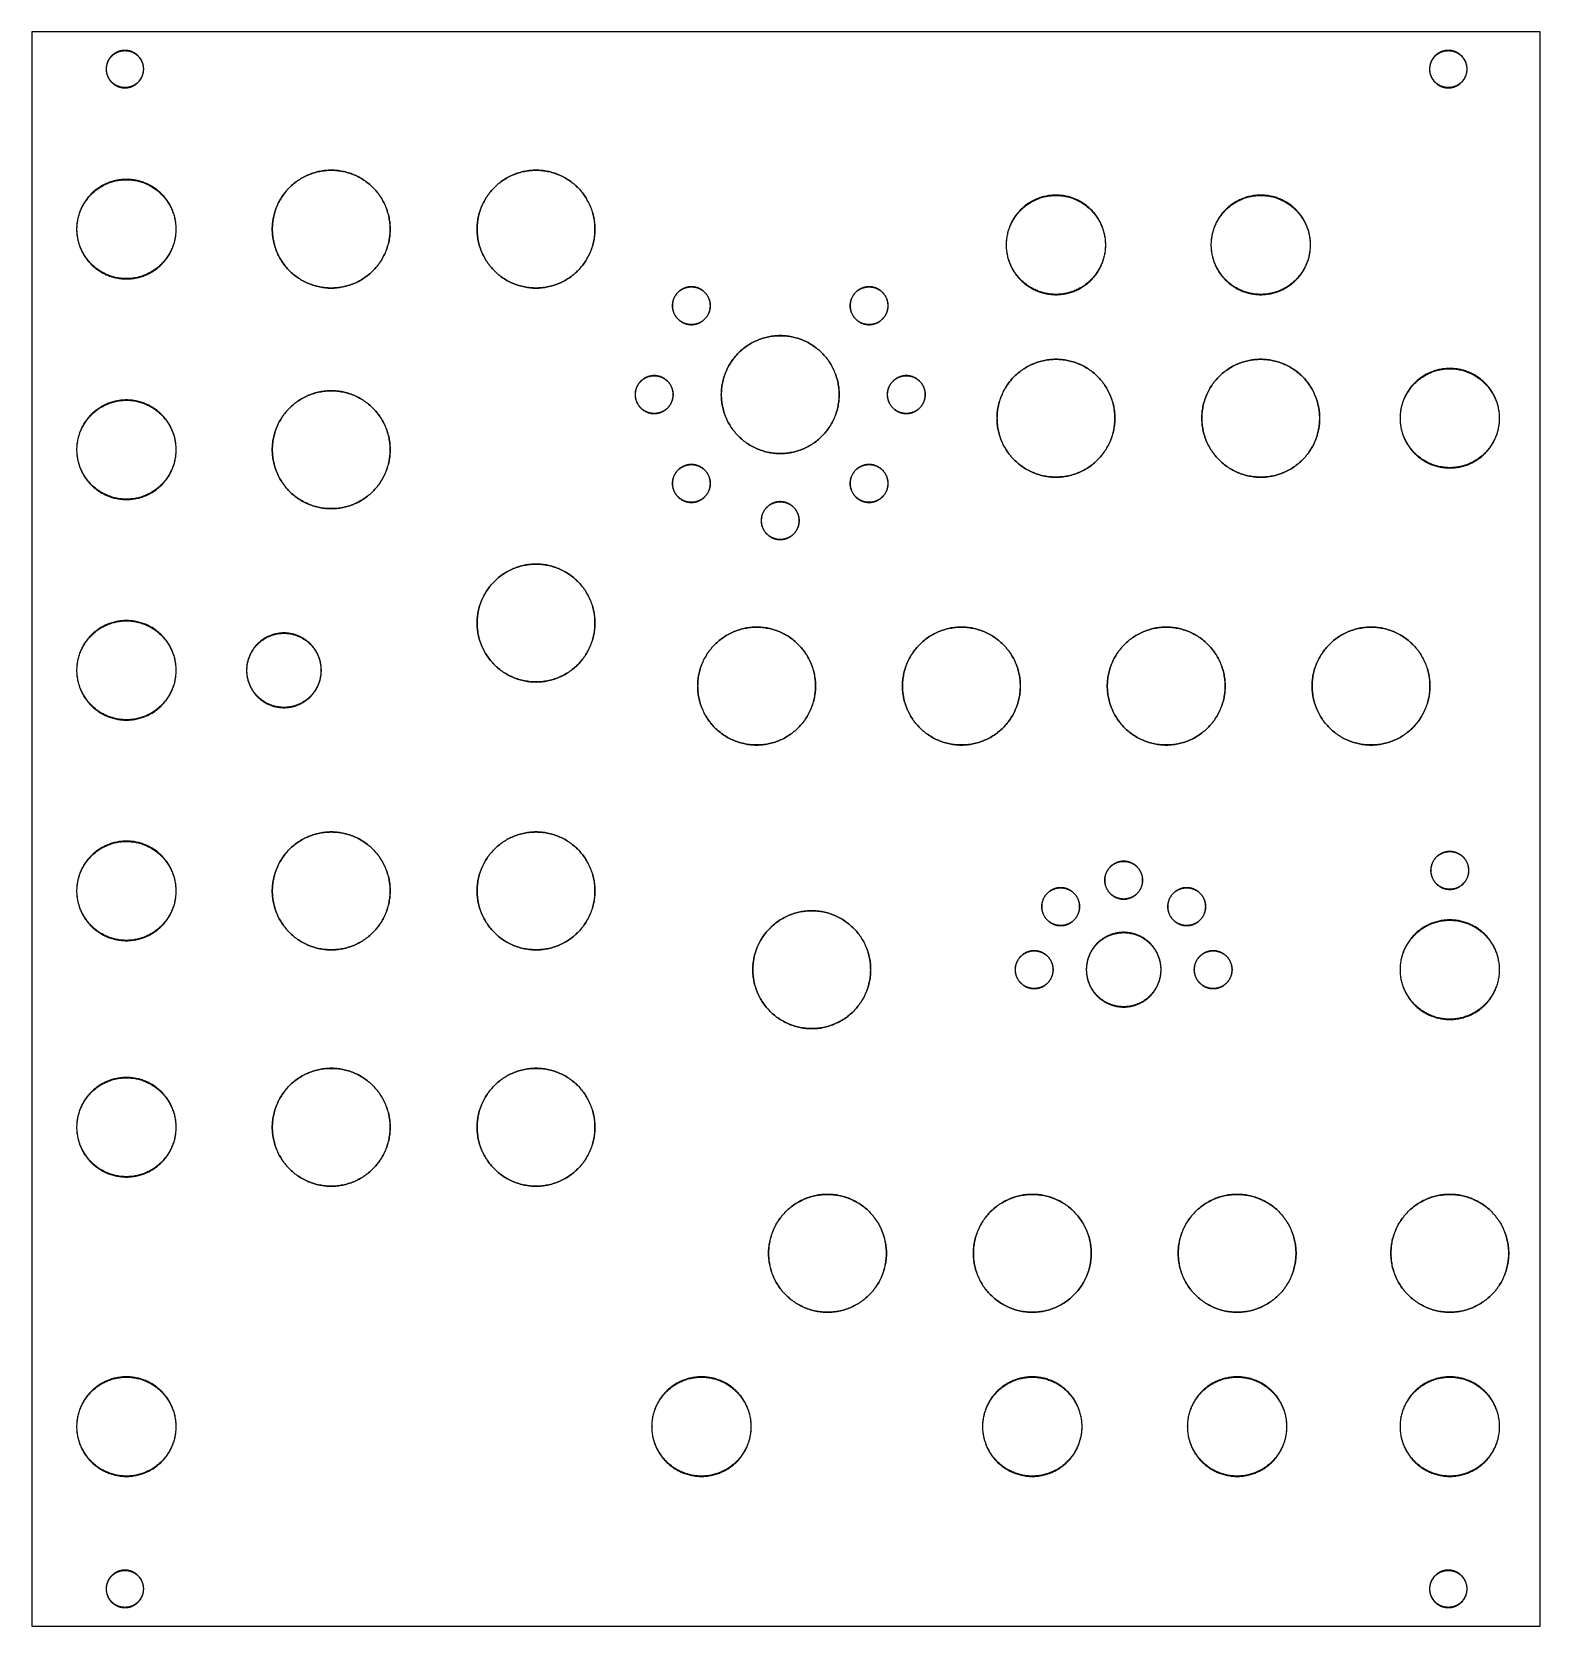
# Model space of a CAD drawing. Extents: x 2 to 124, y 0 to 129.
import ezdxf

# ---------------------------------------------------------------- set-up
doc = ezdxf.new("R2010")
doc.units = 0

msp = doc.modelspace()

# ---------------------------------------------------------------- linework, layer by layer
at = {"color": 5, "true_color": 0x0000ff}
msp.add_polyline3d([(123.94209, 0.3175, 0), (123.94209, 128.81762, 0), (2.36219, 128.81762, 0), (2.36219, 0.3175, 0), (123.94209, 0.3175, 0)], close=True, dxfattribs=at)
at = {"color": 34, "true_color": 0x008000}
for points in [[(2.3622, 0.3175, 0), (123.94209, 0.3175, 0), (123.94209, 128.81762, 0), (2.3622, 128.81762, 0), (2.3622, 0.3175, 0)], [(9.84275, 127.3302, 0), (9.80389, 127.32918, 0), (9.76503, 127.32715, 0), (9.72616, 127.3241, 0), (9.68756, 127.32004, 0), (9.64869, 127.31495, 0), (9.64476, 127.31433, 0), (9.60641, 127.30824, 0), (9.56805, 127.30113, 0), (9.52996, 127.29325, 0), (9.49211, 127.28411, 0), (9.45452, 127.2742, 0), (9.41718, 127.26328, 0), (9.3801, 127.25134, 0), (9.34327, 127.23839, 0), (9.30695, 127.22442, 0), (9.27088, 127.20969, 0), (9.23532, 127.19394, 0), (9.20001, 127.17743, 0), (9.16522, 127.1599, 0), (9.16168, 127.1581, 0), (9.12739, 127.13956, 0), (9.0936, 127.12025, 0), (9.06033, 127.09993, 0), (9.02755, 127.0791, 0), (8.99531, 127.05701, 0), (8.96355, 127.0344, 0), (8.93257, 127.01078, 0), (8.90234, 126.98639, 0), (8.87237, 126.96125, 0), (8.84341, 126.93559, 0), (8.81497, 126.90892, 0), (8.78728, 126.88149, 0), (8.78447, 126.87868, 0), (8.75755, 126.85049, 0), (8.73113, 126.82179, 0), (8.70573, 126.79232, 0), (8.68084, 126.76235, 0), (8.65696, 126.73162, 0), (8.63385, 126.70037, 0), (8.6115, 126.66837, 0), (8.59015, 126.63586, 0), (8.56933, 126.60284, 0), (8.54977, 126.56931, 0), (8.53072, 126.53527, 0), (8.51268, 126.50073, 0), (8.51089, 126.49719, 0), (8.49386, 126.46214, 0), (8.47761, 126.42658, 0), (8.46237, 126.39076, 0), (8.44815, 126.3547, 0), (8.43469, 126.31812, 0), (8.42224, 126.28104, 0), (8.41081, 126.24395, 0), (8.4004, 126.20636, 0), (8.391, 126.16877, 0), (8.38236, 126.13067, 0), (8.37473, 126.09231, 0), (8.36839, 126.05396, 0), (8.36777, 126.05004, 0), (8.36218, 126.01168, 0), (8.3576, 125.97282, 0), (8.35405, 125.93421, 0), (8.3515, 125.89535, 0), (8.34999, 125.85623, 0), (8.34948, 125.81737, 0), (8.34999, 125.77851, 0), (8.3515, 125.73939, 0), (8.35405, 125.70053, 0), (8.3576, 125.66192, 0), (8.36218, 125.62306, 0), (8.36777, 125.58471, 0), (8.36839, 125.58078, 0), (8.37473, 125.54243, 0), (8.38236, 125.50407, 0), (8.391, 125.46597, 0), (8.4004, 125.42838, 0), (8.41081, 125.39079, 0), (8.42224, 125.35371, 0), (8.43469, 125.31662, 0), (8.44815, 125.28005, 0), (8.46237, 125.24398, 0), (8.47761, 125.20816, 0), (8.49386, 125.1726, 0), (8.51089, 125.13755, 0), (8.51268, 125.13401, 0), (8.53072, 125.09947, 0), (8.54977, 125.06543, 0), (8.56933, 125.0319, 0), (8.59015, 124.99888, 0), (8.6115, 124.96637, 0), (8.63385, 124.93437, 0), (8.65696, 124.90313, 0), (8.68084, 124.87239, 0), (8.70573, 124.84242, 0), (8.73113, 124.81296, 0), (8.75755, 124.78425, 0), (8.78447, 124.75606, 0), (8.78728, 124.75325, 0), (8.81497, 124.72582, 0), (8.84341, 124.69915, 0), (8.87237, 124.67349, 0), (8.90234, 124.64835, 0), (8.93257, 124.62396, 0), (8.96355, 124.60034, 0), (8.99531, 124.57774, 0), (9.02755, 124.55564, 0), (9.06033, 124.53481, 0), (9.0936, 124.51449, 0), (9.12739, 124.49519, 0), (9.16168, 124.47664, 0), (9.16522, 124.47484, 0), (9.20001, 124.45731, 0), (9.23532, 124.4408, 0), (9.27088, 124.42506, 0), (9.30695, 124.41032, 0), (9.34327, 124.39635, 0), (9.3801, 124.3834, 0), (9.41718, 124.37146, 0), (9.45452, 124.36054, 0), (9.49211, 124.35063, 0), (9.52996, 124.34149, 0), (9.56805, 124.33362, 0), (9.60641, 124.3265, 0), (9.64476, 124.32041, 0), (9.64869, 124.31979, 0), (9.68756, 124.31471, 0), (9.72616, 124.31064, 0), (9.76503, 124.3076, 0), (9.80389, 124.30556, 0), (9.84275, 124.30455, 0), (9.88186, 124.30455, 0), (9.92073, 124.30556, 0), (9.95959, 124.3076, 0), (9.99845, 124.31064, 0), (10.03706, 124.31471, 0), (10.07592, 124.31979, 0), (10.07985, 124.32041, 0), (10.1182, 124.3265, 0), (10.15654, 124.33362, 0), (10.19464, 124.34149, 0), (10.2325, 124.35063, 0), (10.27009, 124.36054, 0), (10.30743, 124.37146, 0), (10.34451, 124.3834, 0), (10.38134, 124.39635, 0), (10.41766, 124.41032, 0), (10.45373, 124.42506, 0), (10.48929, 124.4408, 0), (10.5246, 124.45731, 0), (10.5594, 124.47484, 0), (10.56294, 124.47664, 0), (10.59723, 124.49519, 0), (10.63101, 124.51449, 0), (10.66428, 124.53481, 0), (10.69705, 124.55564, 0), (10.72931, 124.57774, 0), (10.76106, 124.60034, 0), (10.79205, 124.62396, 0), (10.82227, 124.64835, 0), (10.85224, 124.67349, 0), (10.8812, 124.69915, 0), (10.90965, 124.72582, 0), (10.93733, 124.75325, 0), (10.94014, 124.75606, 0), (10.96707, 124.78425, 0), (10.99348, 124.81296, 0), (11.01888, 124.84242, 0), (11.04378, 124.87239, 0), (11.06765, 124.90313, 0), (11.09077, 124.93437, 0), (11.11312, 124.96637, 0), (11.13445, 124.99888, 0), (11.15528, 125.0319, 0), (11.17484, 125.06543, 0), (11.19389, 125.09947, 0), (11.21192, 125.13401, 0), (11.21373, 125.13755, 0), (11.23075, 125.1726, 0), (11.247, 125.20816, 0), (11.26224, 125.24398, 0), (11.27647, 125.28005, 0), (11.28993, 125.31662, 0), (11.30237, 125.35371, 0), (11.3138, 125.39079, 0), (11.32422, 125.42838, 0), (11.33362, 125.46597, 0), (11.34225, 125.50407, 0), (11.34987, 125.54243, 0), (11.35622, 125.58078, 0), (11.35684, 125.58471, 0), (11.36243, 125.62306, 0), (11.367, 125.66192, 0), (11.37056, 125.70053, 0), (11.3731, 125.73939, 0), (11.37462, 125.77851, 0), (11.37513, 125.81737, 0), (11.37462, 125.85623, 0), (11.3731, 125.89535, 0), (11.37056, 125.93421, 0), (11.367, 125.97282, 0), (11.36243, 126.01168, 0), (11.35684, 126.05004, 0), (11.35622, 126.05396, 0), (11.34987, 126.09231, 0), (11.34225, 126.13067, 0), (11.33362, 126.16877, 0), (11.32422, 126.20636, 0), (11.3138, 126.24395, 0), (11.30237, 126.28104, 0), (11.28993, 126.31812, 0), (11.27647, 126.3547, 0), (11.26224, 126.39076, 0), (11.247, 126.42658, 0), (11.23075, 126.46214, 0), (11.21373, 126.49719, 0), (11.21192, 126.50073, 0), (11.19389, 126.53527, 0), (11.17484, 126.56931, 0), (11.15528, 126.60284, 0), (11.13445, 126.63586, 0), (11.11312, 126.66837, 0), (11.09077, 126.70037, 0), (11.06765, 126.73162, 0), (11.04378, 126.76235, 0), (11.01888, 126.79232, 0), (10.99348, 126.82179, 0), (10.96707, 126.85049, 0), (10.94014, 126.87868, 0), (10.93733, 126.88149, 0), (10.90965, 126.90892, 0), (10.8812, 126.93559, 0), (10.85224, 126.96125, 0), (10.82227, 126.98639, 0), (10.79205, 127.01078, 0), (10.76106, 127.0344, 0), (10.72931, 127.05701, 0), (10.69705, 127.0791, 0), (10.66428, 127.09993, 0), (10.63101, 127.12025, 0), (10.59723, 127.13956, 0), (10.56294, 127.1581, 0), (10.5594, 127.1599, 0), (10.5246, 127.17743, 0), (10.48929, 127.19394, 0), (10.45373, 127.20969, 0), (10.41766, 127.22442, 0), (10.38134, 127.23839, 0), (10.34451, 127.25134, 0), (10.30743, 127.26328, 0), (10.27009, 127.2742, 0), (10.2325, 127.28411, 0), (10.19464, 127.29325, 0), (10.15654, 127.30113, 0), (10.1182, 127.30824, 0), (10.07985, 127.31433, 0), (10.07592, 127.31495, 0), (10.03706, 127.32004, 0), (9.99845, 127.3241, 0), (9.95959, 127.32715, 0), (9.92073, 127.32918, 0), (9.88186, 127.3302, 0), (9.84275, 127.3302, 0)], [(9.95959, 124.33299, 0), (9.92073, 124.33096, 0), (9.88186, 124.32995, 0), (9.84275, 124.32995, 0), (9.80389, 124.33096, 0), (9.76503, 124.33299, 0), (9.72616, 124.33604, 0), (9.68756, 124.34011, 0), (9.64883, 124.34517, 0), (9.61426, 124.35066, 0), (9.57591, 124.35777, 0), (9.53781, 124.36565, 0), (9.49996, 124.37479, 0), (9.46237, 124.3847, 0), (9.42503, 124.39562, 0), (9.38795, 124.40756, 0), (9.35112, 124.42051, 0), (9.3148, 124.43448, 0), (9.27873, 124.44921, 0), (9.24316, 124.46496, 0), (9.20786, 124.48147, 0), (9.17603, 124.49751, 0), (9.14232, 124.51574, 0), (9.10853, 124.53504, 0), (9.07526, 124.55536, 0), (9.04249, 124.57619, 0), (9.01024, 124.59829, 0), (8.97849, 124.62089, 0), (8.9475, 124.64451, 0), (8.91727, 124.6689, 0), (8.8873, 124.69404, 0), (8.85834, 124.7197, 0), (8.8299, 124.74637, 0), (8.80455, 124.77148, 0), (8.7781, 124.79918, 0), (8.75168, 124.82789, 0), (8.72627, 124.85735, 0), (8.70139, 124.88732, 0), (8.67751, 124.91806, 0), (8.6544, 124.9493, 0), (8.63205, 124.9813, 0), (8.6107, 125.01381, 0), (8.58988, 125.04683, 0), (8.57032, 125.08036, 0), (8.55127, 125.1144, 0), (8.53453, 125.14645, 0), (8.51803, 125.18045, 0), (8.50177, 125.21601, 0), (8.48653, 125.25183, 0), (8.47231, 125.2879, 0), (8.45884, 125.32447, 0), (8.4464, 125.36156, 0), (8.43497, 125.39864, 0), (8.42455, 125.43623, 0), (8.41516, 125.47382, 0), (8.40652, 125.51192, 0), (8.39889, 125.55028, 0), (8.39296, 125.58614, 0), (8.38758, 125.62306, 0), (8.38301, 125.66192, 0), (8.37946, 125.70053, 0), (8.37692, 125.73939, 0), (8.37539, 125.77851, 0), (8.37487, 125.81737, 0), (8.37539, 125.85623, 0), (8.37692, 125.89535, 0), (8.37946, 125.93421, 0), (8.38301, 125.97282, 0), (8.38758, 126.01168, 0), (8.39295, 126.04852, 0), (8.39889, 126.08446, 0), (8.40652, 126.12282, 0), (8.41516, 126.16092, 0), (8.42455, 126.19851, 0), (8.43497, 126.2361, 0), (8.4464, 126.27319, 0), (8.45884, 126.31027, 0), (8.47231, 126.34685, 0), (8.48653, 126.38291, 0), (8.50177, 126.41873, 0), (8.51803, 126.45429, 0), (8.53453, 126.48829, 0), (8.55127, 126.52034, 0), (8.57032, 126.55438, 0), (8.58988, 126.58791, 0), (8.6107, 126.62093, 0), (8.63205, 126.65344, 0), (8.6544, 126.68544, 0), (8.67751, 126.71669, 0), (8.70139, 126.74742, 0), (8.72627, 126.77739, 0), (8.75168, 126.80686, 0), (8.7781, 126.83556, 0), (8.80455, 126.86326, 0), (8.8299, 126.88837, 0), (8.85834, 126.91504, 0), (8.8873, 126.9407, 0), (8.91727, 126.96584, 0), (8.9475, 126.99023, 0), (8.97849, 127.01385, 0), (9.01024, 127.03646, 0), (9.04249, 127.05855, 0), (9.07526, 127.07938, 0), (9.10853, 127.0997, 0), (9.14232, 127.11901, 0), (9.17602, 127.13723, 0), (9.20786, 127.15327, 0), (9.24316, 127.16978, 0), (9.27873, 127.18553, 0), (9.3148, 127.20026, 0), (9.35112, 127.21423, 0), (9.38795, 127.22718, 0), (9.42503, 127.23912, 0), (9.46237, 127.25004, 0), (9.49996, 127.25995, 0), (9.53781, 127.26909, 0), (9.57591, 127.27697, 0), (9.61426, 127.28408, 0), (9.64886, 127.28958, 0), (9.68756, 127.29464, 0), (9.72616, 127.2987, 0), (9.76503, 127.30175, 0), (9.80389, 127.30378, 0), (9.84275, 127.3048, 0), (9.88186, 127.3048, 0), (9.92073, 127.30378, 0), (9.95959, 127.30175, 0), (9.99845, 127.2987, 0), (10.03706, 127.29464, 0), (10.07575, 127.28958, 0), (10.11035, 127.28408, 0), (10.1487, 127.27697, 0), (10.1868, 127.26909, 0), (10.22465, 127.25995, 0), (10.26224, 127.25004, 0), (10.29958, 127.23912, 0), (10.33666, 127.22718, 0), (10.37349, 127.21423, 0), (10.40982, 127.20026, 0), (10.44588, 127.18553, 0), (10.48143, 127.16978, 0), (10.51675, 127.15327, 0), (10.54873, 127.13716, 0), (10.5823, 127.11901, 0), (10.61608, 127.0997, 0), (10.64935, 127.07938, 0), (10.68212, 127.05855, 0), (10.71438, 127.03646, 0), (10.74613, 127.01385, 0), (10.77712, 126.99023, 0), (10.80734, 126.96584, 0), (10.83731, 126.9407, 0), (10.86627, 126.91504, 0), (10.89472, 126.88837, 0), (10.92004, 126.86327, 0), (10.94652, 126.83556, 0), (10.97293, 126.80686, 0), (10.99833, 126.77739, 0), (11.02323, 126.74742, 0), (11.0471, 126.71669, 0), (11.07022, 126.68544, 0), (11.09257, 126.65344, 0), (11.1139, 126.62093, 0), (11.13473, 126.58791, 0), (11.15429, 126.55438, 0), (11.17334, 126.52034, 0), (11.19021, 126.48802, 0), (11.20659, 126.45429, 0), (11.22284, 126.41873, 0), (11.23808, 126.38291, 0), (11.25231, 126.34685, 0), (11.26577, 126.31027, 0), (11.27822, 126.27319, 0), (11.28965, 126.2361, 0), (11.30006, 126.19851, 0), (11.30946, 126.16092, 0), (11.31809, 126.12282, 0), (11.32571, 126.08446, 0), (11.33167, 126.04849, 0), (11.33703, 126.01168, 0), (11.3416, 125.97282, 0), (11.34516, 125.93421, 0), (11.3477, 125.89535, 0), (11.34922, 125.85623, 0), (11.34973, 125.81737, 0), (11.34922, 125.77851, 0), (11.3477, 125.73939, 0), (11.34516, 125.70053, 0), (11.3416, 125.66192, 0), (11.33703, 125.62306, 0), (11.33165, 125.58618, 0), (11.32571, 125.55028, 0), (11.31809, 125.51192, 0), (11.30946, 125.47382, 0), (11.30006, 125.43623, 0), (11.28965, 125.39864, 0), (11.27822, 125.36156, 0), (11.26577, 125.32447, 0), (11.25231, 125.2879, 0), (11.23808, 125.25183, 0), (11.22284, 125.21601, 0), (11.20659, 125.18045, 0), (11.19021, 125.14672, 0), (11.17334, 125.1144, 0), (11.15429, 125.08036, 0), (11.13473, 125.04683, 0), (11.1139, 125.01381, 0), (11.09257, 124.9813, 0), (11.07022, 124.9493, 0), (11.0471, 124.91806, 0), (11.02323, 124.88732, 0), (10.99833, 124.85735, 0), (10.97293, 124.82789, 0), (10.94652, 124.79918, 0), (10.92004, 124.77147, 0), (10.89472, 124.74637, 0), (10.86627, 124.7197, 0), (10.83731, 124.69404, 0), (10.80734, 124.6689, 0), (10.77712, 124.64451, 0), (10.74613, 124.62089, 0), (10.71438, 124.59829, 0), (10.68212, 124.57619, 0), (10.64935, 124.55536, 0), (10.61608, 124.53504, 0), (10.5823, 124.51574, 0), (10.54873, 124.49758, 0), (10.51675, 124.48147, 0), (10.48143, 124.46496, 0), (10.44588, 124.44921, 0), (10.40982, 124.43448, 0), (10.37349, 124.42051, 0), (10.33666, 124.40756, 0), (10.29958, 124.39562, 0), (10.26224, 124.3847, 0), (10.22465, 124.37479, 0), (10.1868, 124.36565, 0), (10.1487, 124.35777, 0), (10.11035, 124.35066, 0), (10.07578, 124.34517, 0), (10.03706, 124.34011, 0), (9.99845, 124.33604, 0), (9.95959, 124.33299, 0)], [(116.52275, 127.3302, 0), (116.48389, 127.32918, 0), (116.44503, 127.32715, 0), (116.40616, 127.3241, 0), (116.36756, 127.32004, 0), (116.32869, 127.31495, 0), (116.32477, 127.31433, 0), (116.28641, 127.30824, 0), (116.24806, 127.30113, 0), (116.20996, 127.29325, 0), (116.17211, 127.28411, 0), (116.13452, 127.2742, 0), (116.09718, 127.26328, 0), (116.0601, 127.25134, 0), (116.02327, 127.23839, 0), (115.98695, 127.22442, 0), (115.95088, 127.20969, 0), (115.91532, 127.19394, 0), (115.88001, 127.17743, 0), (115.84522, 127.1599, 0), (115.84168, 127.1581, 0), (115.80739, 127.13956, 0), (115.7736, 127.12025, 0), (115.74033, 127.09993, 0), (115.70756, 127.0791, 0), (115.67531, 127.05701, 0), (115.64356, 127.0344, 0), (115.61257, 127.01078, 0), (115.58234, 126.98639, 0), (115.55237, 126.96125, 0), (115.52341, 126.93559, 0), (115.49497, 126.90892, 0), (115.46728, 126.88149, 0), (115.46447, 126.87868, 0), (115.43755, 126.85049, 0), (115.41113, 126.82179, 0), (115.38573, 126.79232, 0), (115.36084, 126.76235, 0), (115.33696, 126.73162, 0), (115.31385, 126.70037, 0), (115.2915, 126.66837, 0), (115.27016, 126.63586, 0), (115.24933, 126.60284, 0), (115.22977, 126.56931, 0), (115.21072, 126.53527, 0), (115.19269, 126.50073, 0), (115.19089, 126.49719, 0), (115.17387, 126.46214, 0), (115.15761, 126.42658, 0), (115.14237, 126.39076, 0), (115.12815, 126.3547, 0), (115.11469, 126.31812, 0), (115.10224, 126.28104, 0), (115.09081, 126.24395, 0), (115.0804, 126.20636, 0), (115.071, 126.16877, 0), (115.06236, 126.13067, 0), (115.05474, 126.09231, 0), (115.04839, 126.05396, 0), (115.04777, 126.05004, 0), (115.04218, 126.01168, 0), (115.03761, 125.97282, 0), (115.03406, 125.93421, 0), (115.03152, 125.89535, 0), (115.02999, 125.85623, 0), (115.02948, 125.81737, 0), (115.02999, 125.77851, 0), (115.03152, 125.73939, 0), (115.03406, 125.70053, 0), (115.03761, 125.66192, 0), (115.04218, 125.62306, 0), (115.04777, 125.58471, 0), (115.04839, 125.58078, 0), (115.05474, 125.54243, 0), (115.06236, 125.50407, 0), (115.071, 125.46597, 0), (115.0804, 125.42838, 0), (115.09081, 125.39079, 0), (115.10224, 125.35371, 0), (115.11469, 125.31662, 0), (115.12815, 125.28005, 0), (115.14237, 125.24398, 0), (115.15761, 125.20816, 0), (115.17387, 125.1726, 0), (115.19089, 125.13755, 0), (115.19269, 125.13401, 0), (115.21072, 125.09947, 0), (115.22977, 125.06543, 0), (115.24933, 125.0319, 0), (115.27016, 124.99888, 0), (115.2915, 124.96637, 0), (115.31385, 124.93437, 0), (115.33696, 124.90313, 0), (115.36084, 124.87239, 0), (115.38573, 124.84242, 0), (115.41113, 124.81296, 0), (115.43755, 124.78425, 0), (115.46447, 124.75606, 0), (115.46728, 124.75325, 0), (115.49497, 124.72582, 0), (115.52341, 124.69915, 0), (115.55237, 124.67349, 0), (115.58234, 124.64835, 0), (115.61257, 124.62396, 0), (115.64356, 124.60034, 0), (115.67531, 124.57774, 0), (115.70756, 124.55564, 0), (115.74033, 124.53481, 0), (115.7736, 124.51449, 0), (115.80739, 124.49519, 0), (115.84168, 124.47664, 0), (115.84522, 124.47484, 0), (115.88001, 124.45731, 0), (115.91532, 124.4408, 0), (115.95088, 124.42506, 0), (115.98695, 124.41032, 0), (116.02327, 124.39635, 0), (116.0601, 124.3834, 0), (116.09718, 124.37146, 0), (116.13452, 124.36054, 0), (116.17211, 124.35063, 0), (116.20996, 124.34149, 0), (116.24806, 124.33362, 0), (116.28641, 124.3265, 0), (116.32477, 124.32041, 0), (116.32869, 124.31979, 0), (116.36756, 124.31471, 0), (116.40616, 124.31064, 0), (116.44503, 124.3076, 0), (116.48389, 124.30556, 0), (116.52275, 124.30455, 0), (116.56187, 124.30455, 0), (116.60073, 124.30556, 0), (116.63959, 124.3076, 0), (116.67845, 124.31064, 0), (116.71706, 124.31471, 0), (116.75592, 124.31979, 0), (116.75985, 124.32041, 0), (116.7982, 124.3265, 0), (116.83655, 124.33362, 0), (116.87465, 124.34149, 0), (116.9125, 124.35063, 0), (116.95009, 124.36054, 0), (116.98743, 124.37146, 0), (117.02451, 124.3834, 0), (117.06134, 124.39635, 0), (117.09767, 124.41032, 0), (117.13373, 124.42506, 0), (117.16929, 124.4408, 0), (117.2046, 124.45731, 0), (117.2394, 124.47484, 0), (117.24294, 124.47664, 0), (117.27723, 124.49519, 0), (117.31101, 124.51449, 0), (117.34428, 124.53481, 0), (117.37705, 124.55564, 0), (117.40931, 124.57774, 0), (117.44106, 124.60034, 0), (117.47205, 124.62396, 0), (117.50227, 124.64835, 0), (117.53224, 124.67349, 0), (117.5612, 124.69915, 0), (117.58965, 124.72582, 0), (117.61733, 124.75325, 0), (117.62014, 124.75606, 0), (117.64707, 124.78425, 0), (117.67348, 124.81296, 0), (117.69888, 124.84242, 0), (117.72378, 124.87239, 0), (117.74765, 124.90313, 0), (117.77077, 124.93437, 0), (117.79312, 124.96637, 0), (117.81445, 124.99888, 0), (117.83528, 125.0319, 0), (117.85484, 125.06543, 0), (117.87389, 125.09947, 0), (117.89192, 125.13401, 0), (117.89373, 125.13755, 0), (117.91075, 125.1726, 0), (117.927, 125.20816, 0), (117.94224, 125.24398, 0), (117.95647, 125.28005, 0), (117.96993, 125.31662, 0), (117.98237, 125.35371, 0), (117.9938, 125.39079, 0), (118.00422, 125.42838, 0), (118.01362, 125.46597, 0), (118.02225, 125.50407, 0), (118.02987, 125.54243, 0), (118.03622, 125.58078, 0), (118.03684, 125.58471, 0), (118.04243, 125.62306, 0), (118.047, 125.66192, 0), (118.05056, 125.70053, 0), (118.0531, 125.73939, 0), (118.05462, 125.77851, 0), (118.05513, 125.81737, 0), (118.05462, 125.85623, 0), (118.0531, 125.89535, 0), (118.05056, 125.93421, 0), (118.047, 125.97282, 0), (118.04243, 126.01168, 0), (118.03684, 126.05004, 0), (118.03622, 126.05396, 0), (118.02987, 126.09231, 0), (118.02225, 126.13067, 0), (118.01362, 126.16877, 0), (118.00422, 126.20636, 0), (117.9938, 126.24395, 0), (117.98237, 126.28104, 0), (117.96993, 126.31812, 0), (117.95647, 126.3547, 0), (117.94224, 126.39076, 0), (117.927, 126.42658, 0), (117.91075, 126.46214, 0), (117.89373, 126.49719, 0), (117.89192, 126.50073, 0), (117.87389, 126.53527, 0), (117.85484, 126.56931, 0), (117.83528, 126.60284, 0), (117.81445, 126.63586, 0), (117.79312, 126.66837, 0), (117.77077, 126.70037, 0), (117.74765, 126.73162, 0), (117.72378, 126.76235, 0), (117.69888, 126.79232, 0), (117.67348, 126.82179, 0), (117.64707, 126.85049, 0), (117.62014, 126.87868, 0), (117.61733, 126.88149, 0), (117.58965, 126.90892, 0), (117.5612, 126.93559, 0), (117.53224, 126.96125, 0), (117.50227, 126.98639, 0), (117.47205, 127.01078, 0), (117.44106, 127.0344, 0), (117.40931, 127.05701, 0), (117.37705, 127.0791, 0), (117.34428, 127.09993, 0), (117.31101, 127.12025, 0), (117.27723, 127.13956, 0), (117.24294, 127.1581, 0), (117.2394, 127.1599, 0), (117.2046, 127.17743, 0), (117.16929, 127.19394, 0), (117.13373, 127.20969, 0), (117.09767, 127.22442, 0), (117.06134, 127.23839, 0), (117.02451, 127.25134, 0), (116.98743, 127.26328, 0), (116.95009, 127.2742, 0), (116.9125, 127.28411, 0), (116.87465, 127.29325, 0), (116.83655, 127.30113, 0), (116.7982, 127.30824, 0), (116.75985, 127.31433, 0), (116.75592, 127.31495, 0), (116.71706, 127.32004, 0), (116.67845, 127.3241, 0), (116.63959, 127.32715, 0), (116.60073, 127.32918, 0), (116.56187, 127.3302, 0), (116.52275, 127.3302, 0)], [(116.63959, 124.33299, 0), (116.60073, 124.33096, 0), (116.56187, 124.32995, 0), (116.52275, 124.32995, 0), (116.48389, 124.33096, 0), (116.44503, 124.33299, 0), (116.40616, 124.33604, 0), (116.36756, 124.34011, 0), (116.32883, 124.34517, 0), (116.29426, 124.35066, 0), (116.25591, 124.35777, 0), (116.21781, 124.36565, 0), (116.17996, 124.37479, 0), (116.14237, 124.3847, 0), (116.10503, 124.39562, 0), (116.06795, 124.40756, 0), (116.03112, 124.42051, 0), (115.9948, 124.43448, 0), (115.95873, 124.44921, 0), (115.92317, 124.46496, 0), (115.88786, 124.48147, 0), (115.8559, 124.49757, 0), (115.82232, 124.51574, 0), (115.78853, 124.53504, 0), (115.75526, 124.55536, 0), (115.72249, 124.57619, 0), (115.69024, 124.59829, 0), (115.65849, 124.62089, 0), (115.6275, 124.64451, 0), (115.59727, 124.6689, 0), (115.5673, 124.69404, 0), (115.53834, 124.7197, 0), (115.5099, 124.74637, 0), (115.48455, 124.77148, 0), (115.4581, 124.79918, 0), (115.43168, 124.82789, 0), (115.40628, 124.85735, 0), (115.38139, 124.88732, 0), (115.35751, 124.91806, 0), (115.3344, 124.9493, 0), (115.31205, 124.9813, 0), (115.29071, 125.01381, 0), (115.26988, 125.04683, 0), (115.25032, 125.08036, 0), (115.23127, 125.1144, 0), (115.21441, 125.14671, 0), (115.19803, 125.18045, 0), (115.18177, 125.21601, 0), (115.16653, 125.25183, 0), (115.15231, 125.2879, 0), (115.13884, 125.32447, 0), (115.1264, 125.36156, 0), (115.11497, 125.39864, 0), (115.10455, 125.43623, 0), (115.09516, 125.47382, 0), (115.08652, 125.51192, 0), (115.0789, 125.55028, 0), (115.07296, 125.58618, 0), (115.06758, 125.62306, 0), (115.06301, 125.66192, 0), (115.05945, 125.70053, 0), (115.05692, 125.73939, 0), (115.05539, 125.77851, 0), (115.05488, 125.81737, 0), (115.05539, 125.85623, 0), (115.05692, 125.89535, 0), (115.05945, 125.93421, 0), (115.06301, 125.97282, 0), (115.06758, 126.01168, 0), (115.07294, 126.04849, 0), (115.0789, 126.08446, 0), (115.08652, 126.12282, 0), (115.09516, 126.16092, 0), (115.10455, 126.19851, 0), (115.11497, 126.2361, 0), (115.1264, 126.27319, 0), (115.13884, 126.31027, 0), (115.15231, 126.34685, 0), (115.16653, 126.38291, 0), (115.18177, 126.41873, 0), (115.19803, 126.45429, 0), (115.21441, 126.48803, 0), (115.23127, 126.52034, 0), (115.25032, 126.55438, 0), (115.26988, 126.58791, 0), (115.29071, 126.62093, 0), (115.31205, 126.65344, 0), (115.3344, 126.68544, 0), (115.35751, 126.71669, 0), (115.38139, 126.74742, 0), (115.40628, 126.77739, 0), (115.43168, 126.80686, 0), (115.4581, 126.83556, 0), (115.48455, 126.86326, 0), (115.5099, 126.88837, 0), (115.53834, 126.91504, 0), (115.5673, 126.9407, 0), (115.59727, 126.96584, 0), (115.6275, 126.99023, 0), (115.65849, 127.01385, 0), (115.69024, 127.03646, 0), (115.72249, 127.05855, 0), (115.75526, 127.07938, 0), (115.78853, 127.0997, 0), (115.82232, 127.11901, 0), (115.8559, 127.13716, 0), (115.88786, 127.15327, 0), (115.92317, 127.16978, 0), (115.95873, 127.18553, 0), (115.9948, 127.20026, 0), (116.03112, 127.21423, 0), (116.06795, 127.22718, 0), (116.10503, 127.23912, 0), (116.14237, 127.25004, 0), (116.17996, 127.25995, 0), (116.21781, 127.26909, 0), (116.25591, 127.27697, 0), (116.29426, 127.28408, 0), (116.32886, 127.28958, 0), (116.36756, 127.29464, 0), (116.40616, 127.2987, 0), (116.44503, 127.30175, 0), (116.48389, 127.30378, 0), (116.52275, 127.3048, 0), (116.56187, 127.3048, 0), (116.60073, 127.30378, 0), (116.63959, 127.30175, 0), (116.67845, 127.2987, 0), (116.71706, 127.29464, 0), (116.7558, 127.28958, 0), (116.79035, 127.28408, 0), (116.8287, 127.27697, 0), (116.8668, 127.26909, 0), (116.90465, 127.25995, 0), (116.94224, 127.25004, 0), (116.97958, 127.23912, 0), (117.01666, 127.22718, 0), (117.05349, 127.21423, 0), (117.08982, 127.20026, 0), (117.12588, 127.18553, 0), (117.16144, 127.16978, 0), (117.19675, 127.15327, 0), (117.22873, 127.13716, 0), (117.2623, 127.11901, 0), (117.29608, 127.0997, 0), (117.32935, 127.07938, 0), (117.36212, 127.05855, 0), (117.39438, 127.03646, 0), (117.42613, 127.01385, 0), (117.45712, 126.99023, 0), (117.48734, 126.96584, 0), (117.51731, 126.9407, 0), (117.54627, 126.91504, 0), (117.57472, 126.88837, 0), (117.60004, 126.86327, 0), (117.62652, 126.83556, 0), (117.65293, 126.80686, 0), (117.67833, 126.77739, 0), (117.70323, 126.74742, 0), (117.7271, 126.71669, 0), (117.75022, 126.68544, 0), (117.77257, 126.65344, 0), (117.7939, 126.62093, 0), (117.81473, 126.58791, 0), (117.83429, 126.55438, 0), (117.85334, 126.52034, 0), (117.87021, 126.48802, 0), (117.88659, 126.45429, 0), (117.90284, 126.41873, 0), (117.91808, 126.38291, 0), (117.93231, 126.34685, 0), (117.94577, 126.31027, 0), (117.95822, 126.27319, 0), (117.96965, 126.2361, 0), (117.98006, 126.19851, 0), (117.98946, 126.16092, 0), (117.99809, 126.12282, 0), (118.00571, 126.08446, 0), (118.01167, 126.04849, 0), (118.01703, 126.01168, 0), (118.0216, 125.97282, 0), (118.02516, 125.93421, 0), (118.0277, 125.89535, 0), (118.02922, 125.85623, 0), (118.02973, 125.81737, 0), (118.02922, 125.77851, 0), (118.0277, 125.73939, 0), (118.02516, 125.70053, 0), (118.0216, 125.66192, 0), (118.01703, 125.62306, 0), (118.01165, 125.58618, 0), (118.00571, 125.55028, 0), (117.99809, 125.51192, 0), (117.98946, 125.47382, 0), (117.98006, 125.43623, 0), (117.96965, 125.39864, 0), (117.95822, 125.36156, 0), (117.94577, 125.32447, 0), (117.93231, 125.2879, 0), (117.91808, 125.25183, 0), (117.90284, 125.21601, 0), (117.88659, 125.18045, 0), (117.87021, 125.14672, 0), (117.85334, 125.1144, 0), (117.83429, 125.08036, 0), (117.81473, 125.04683, 0), (117.7939, 125.01381, 0), (117.77257, 124.9813, 0), (117.75022, 124.9493, 0), (117.7271, 124.91806, 0), (117.70323, 124.88732, 0), (117.67833, 124.85735, 0), (117.65293, 124.82789, 0), (117.62652, 124.79918, 0), (117.60004, 124.77147, 0), (117.57472, 124.74637, 0), (117.54627, 124.7197, 0), (117.51731, 124.69404, 0), (117.48734, 124.6689, 0), (117.45712, 124.64451, 0), (117.42613, 124.62089, 0), (117.39438, 124.59829, 0), (117.36212, 124.57619, 0), (117.32935, 124.55536, 0), (117.29608, 124.53504, 0), (117.2623, 124.51574, 0), (117.22873, 124.49758, 0), (117.19675, 124.48147, 0), (117.16144, 124.46496, 0), (117.12588, 124.44921, 0), (117.08982, 124.43448, 0), (117.05349, 124.42051, 0), (117.01666, 124.40756, 0), (116.97958, 124.39562, 0), (116.94224, 124.3847, 0), (116.90465, 124.37479, 0), (116.8668, 124.36565, 0), (116.8287, 124.35777, 0), (116.79035, 124.35066, 0), (116.75583, 124.34518, 0), (116.71706, 124.34011, 0), (116.67845, 124.33604, 0), (116.63959, 124.33299, 0)], [(26.37561, 117.66727, 0), (26.25902, 117.66296, 0), (26.14269, 117.65584, 0), (26.02661, 117.64594, 0), (25.91079, 117.63298, 0), (25.79522, 117.61749, 0), (25.79483, 117.61743, 0), (25.68018, 117.59895, 0), (25.68016, 117.59895, 0), (25.67976, 117.59888, 0), (25.56521, 117.57755, 0), (25.45116, 117.55342, 0), (25.33763, 117.52649, 0), (25.22485, 117.49678, 0), (25.11284, 117.46426, 0), (25.00184, 117.42896, 0), (24.8916, 117.39111, 0), (24.78238, 117.35047, 0), (24.67392, 117.30704, 0), (24.56699, 117.26132, 0), (24.46082, 117.2128, 0), (24.35617, 117.1615, 0), (24.35582, 117.16132, 0), (24.25218, 117.10772, 0), (24.15008, 117.05133, 0), (24.04949, 116.99266, 0), (23.95018, 116.9317, 0), (23.85239, 116.86795, 0), (23.75638, 116.80216, 0), (23.66189, 116.73383, 0), (23.56918, 116.66322, 0), (23.47799, 116.59032, 0), (23.38884, 116.51539, 0), (23.30146, 116.43818, 0), (23.21612, 116.35868, 0), (23.13255, 116.2774, 0), (23.13227, 116.27712, 0), (23.05099, 116.19355, 0), (22.97149, 116.10821, 0), (22.89427, 116.02083, 0), (22.81934, 115.93168, 0), (22.74645, 115.84049, 0), (22.67583, 115.74778, 0), (22.60751, 115.65329, 0), (22.54172, 115.55728, 0), (22.47797, 115.45949, 0), (22.41701, 115.36018, 0), (22.35833, 115.25959, 0), (22.30195, 115.15748, 0), (22.30177, 115.15713, 0), (22.24835, 115.05385, 0), (22.24817, 115.0535, 0), (22.19686, 114.94885, 0), (22.14835, 114.84268, 0), (22.10263, 114.73574, 0), (22.0592, 114.62729, 0), (22.01856, 114.51807, 0), (21.98071, 114.40783, 0), (21.9454, 114.29683, 0), (21.91289, 114.18482, 0), (21.88317, 114.07204, 0), (21.85625, 113.9585, 0), (21.83212, 113.84446, 0), (21.81078, 113.7299, 0), (21.81072, 113.72951, 0), (21.79224, 113.61484, 0), (21.79218, 113.61445, 0), (21.77669, 113.49888, 0), (21.76373, 113.38305, 0), (21.75382, 113.26698, 0), (21.74671, 113.15064, 0), (21.74239, 113.03406, 0), (21.74087, 112.91747, 0), (21.74239, 112.80089, 0), (21.74671, 112.6843, 0), (21.75382, 112.56797, 0), (21.76373, 112.45189, 0), (21.77669, 112.33607, 0), (21.79218, 112.2205, 0), (21.79224, 112.2201, 0), (21.81078, 112.10504, 0), (21.83212, 111.99049, 0), (21.85625, 111.87644, 0), (21.88317, 111.7629, 0), (21.91289, 111.65013, 0), (21.9454, 111.53811, 0), (21.98071, 111.42712, 0), (22.01856, 111.31688, 0), (22.0592, 111.20766, 0), (22.10263, 111.0992, 0), (22.14835, 110.99227, 0), (22.19686, 110.8861, 0), (22.19704, 110.88574, 0), (22.24817, 110.78145, 0), (22.24835, 110.78109, 0), (22.30195, 110.67746, 0), (22.35833, 110.57535, 0), (22.41701, 110.47477, 0), (22.47797, 110.37546, 0), (22.54172, 110.27767, 0), (22.60751, 110.18165, 0), (22.67583, 110.08717, 0), (22.74645, 109.99446, 0), (22.81934, 109.90327, 0), (22.89427, 109.81412, 0), (22.97149, 109.72674, 0), (23.05099, 109.6414, 0), (23.13227, 109.55783, 0), (23.13255, 109.55755, 0), (23.21612, 109.47627, 0), (23.30146, 109.39677, 0), (23.38884, 109.31955, 0), (23.47799, 109.24462, 0), (23.56918, 109.17172, 0), (23.66189, 109.10111, 0), (23.75638, 109.03279, 0), (23.85239, 108.967, 0), (23.95018, 108.90325, 0), (24.04949, 108.84229, 0), (24.15008, 108.78361, 0), (24.25218, 108.72722, 0), (24.35582, 108.67363, 0), (24.35617, 108.67345, 0), (24.46082, 108.62214, 0), (24.56699, 108.57363, 0), (24.67392, 108.52791, 0), (24.78238, 108.48447, 0), (24.8916, 108.44383, 0), (25.00184, 108.40599, 0), (25.11284, 108.37068, 0), (25.22485, 108.33817, 0), (25.33763, 108.30845, 0), (25.45116, 108.28153, 0), (25.56521, 108.2574, 0), (25.67976, 108.23606, 0), (25.79483, 108.21752, 0), (25.79522, 108.21746, 0), (25.91079, 108.20196, 0), (26.02661, 108.18901, 0), (26.14269, 108.1791, 0), (26.25902, 108.17199, 0), (26.37561, 108.16767, 0), (26.49219, 108.16615, 0), (26.60878, 108.16767, 0), (26.72537, 108.17199, 0), (26.8417, 108.1791, 0), (26.95778, 108.18901, 0), (27.0736, 108.20196, 0), (27.18917, 108.21746, 0), (27.18956, 108.21752, 0), (27.30463, 108.23606, 0), (27.41918, 108.2574, 0), (27.53323, 108.28153, 0), (27.64676, 108.30845, 0), (27.75954, 108.33817, 0), (27.87155, 108.37068, 0), (27.98255, 108.40599, 0), (28.09279, 108.44383, 0), (28.20201, 108.48447, 0), (28.31047, 108.52791, 0), (28.4174, 108.57363, 0), (28.52357, 108.62214, 0), (28.62822, 108.67345, 0), (28.62857, 108.67363, 0), (28.73221, 108.72722, 0), (28.83431, 108.78361, 0), (28.9349, 108.84229, 0), (29.03421, 108.90325, 0), (29.132, 108.967, 0), (29.22801, 109.03279, 0), (29.3225, 109.10111, 0), (29.41521, 109.17172, 0), (29.5064, 109.24462, 0), (29.59555, 109.31955, 0), (29.68293, 109.39677, 0), (29.76827, 109.47627, 0), (29.85184, 109.55755, 0), (29.85212, 109.55783, 0), (29.9334, 109.6414, 0), (30.0129, 109.72674, 0), (30.09012, 109.81412, 0), (30.16505, 109.90327, 0), (30.23794, 109.99446, 0), (30.30856, 110.08717, 0), (30.37688, 110.18165, 0), (30.44267, 110.27767, 0), (30.50642, 110.37546, 0), (30.56738, 110.47477, 0), (30.62606, 110.57535, 0), (30.68244, 110.67746, 0), (30.73604, 110.78109, 0), (30.73622, 110.78145, 0), (30.78735, 110.88574, 0), (30.78753, 110.8861, 0), (30.83604, 110.99227, 0), (30.88176, 111.0992, 0), (30.92519, 111.20766, 0), (30.96583, 111.31688, 0), (31.00368, 111.42712, 0), (31.03899, 111.53811, 0), (31.0715, 111.65013, 0), (31.10122, 111.7629, 0), (31.12814, 111.87644, 0), (31.15227, 111.99049, 0), (31.17361, 112.10504, 0), (31.19215, 112.2201, 0), (31.19221, 112.2205, 0), (31.20771, 112.33607, 0), (31.22066, 112.45189, 0), (31.23057, 112.56797, 0), (31.23768, 112.6843, 0), (31.242, 112.80089, 0), (31.24352, 112.91747, 0), (31.242, 113.03406, 0), (31.23768, 113.15064, 0), (31.23057, 113.26698, 0), (31.22066, 113.38305, 0), (31.20771, 113.49888, 0), (31.19221, 113.61445, 0), (31.19215, 113.61484, 0), (31.17367, 113.72951, 0), (31.17361, 113.7299, 0), (31.15227, 113.84446, 0), (31.12814, 113.9585, 0), (31.10122, 114.07204, 0), (31.0715, 114.18482, 0), (31.03899, 114.29683, 0), (31.00368, 114.40783, 0), (30.96583, 114.51807, 0), (30.92519, 114.62729, 0), (30.88176, 114.73574, 0), (30.83604, 114.84268, 0), (30.78753, 114.94885, 0), (30.73622, 115.0535, 0), (30.73604, 115.05385, 0), (30.68262, 115.15713, 0), (30.68244, 115.15748, 0), (30.62606, 115.25959, 0), (30.56738, 115.36018, 0), (30.50642, 115.45949, 0), (30.44267, 115.55728, 0), (30.37688, 115.65329, 0), (30.30856, 115.74778, 0), (30.23794, 115.84049, 0), (30.16505, 115.93168, 0), (30.09012, 116.02083, 0), (30.0129, 116.10821, 0), (29.9334, 116.19355, 0), (29.85212, 116.27712, 0), (29.85184, 116.2774, 0), (29.76827, 116.35868, 0), (29.68293, 116.43818, 0), (29.59555, 116.51539, 0), (29.5064, 116.59032, 0), (29.41521, 116.66322, 0), (29.3225, 116.73383, 0), (29.22801, 116.80216, 0), (29.132, 116.86795, 0), (29.03421, 116.9317, 0), (28.9349, 116.99266, 0), (28.83431, 117.05133, 0), (28.73221, 117.10772, 0), (28.62857, 117.16132, 0), (28.62822, 117.1615, 0), (28.52357, 117.2128, 0), (28.4174, 117.26132, 0), (28.31047, 117.30704, 0), (28.20201, 117.35047, 0), (28.09279, 117.39111, 0), (27.98255, 117.42896, 0), (27.87155, 117.46426, 0), (27.75954, 117.49678, 0), (27.64676, 117.52649, 0), (27.53323, 117.55342, 0), (27.41918, 117.57755, 0), (27.30463, 117.59888, 0), (27.30423, 117.59895, 0), (27.30421, 117.59895, 0), (27.18956, 117.61743, 0), (27.18917, 117.61749, 0), (27.0736, 117.63298, 0), (26.95778, 117.64594, 0), (26.8417, 117.65584, 0), (26.72537, 117.66296, 0), (26.60878, 117.66727, 0), (26.49219, 117.6688, 0), (26.37561, 117.66727, 0)], [(26.72537, 108.17453, 0), (26.60878, 108.17021, 0), (26.49219, 108.16869, 0), (26.37561, 108.17021, 0), (26.25902, 108.17453, 0), (26.14269, 108.18164, 0), (26.02661, 108.19155, 0), (25.91079, 108.2045, 0), (25.79522, 108.22, 0), (25.7952, 108.22, 0), (25.68055, 108.23848, 0), (25.566, 108.25981, 0), (25.45195, 108.28394, 0), (25.33841, 108.31087, 0), (25.22564, 108.34058, 0), (25.11362, 108.3731, 0), (25.00262, 108.4084, 0), (24.89239, 108.44625, 0), (24.78317, 108.48689, 0), (24.67471, 108.53032, 0), (24.56778, 108.57604, 0), (24.4616, 108.62456, 0), (24.357, 108.67584, 0), (24.25368, 108.72928, 0), (24.15157, 108.78567, 0), (24.05099, 108.84434, 0), (23.95167, 108.9053, 0), (23.85388, 108.96905, 0), (23.75788, 109.03483, 0), (23.75787, 109.03484, 0), (23.66338, 109.10317, 0), (23.57068, 109.17377, 0), (23.57067, 109.17378, 0), (23.47949, 109.24668, 0), (23.39033, 109.32161, 0), (23.30296, 109.39882, 0), (23.21761, 109.47832, 0), (23.13419, 109.55946, 0), (23.05305, 109.64289, 0), (22.97354, 109.72823, 0), (22.89633, 109.81561, 0), (22.8214, 109.90476, 0), (22.7485, 109.99595, 0), (22.67789, 110.08866, 0), (22.60956, 110.18315, 0), (22.54378, 110.27916, 0), (22.48002, 110.37695, 0), (22.41906, 110.47626, 0), (22.36039, 110.57685, 0), (22.304, 110.67896, 0), (22.25048, 110.78246, 0), (22.19928, 110.88688, 0), (22.15076, 110.99305, 0), (22.10504, 111.09999, 0), (22.06161, 111.20845, 0), (22.02097, 111.31767, 0), (21.98312, 111.4279, 0), (21.94782, 111.5389, 0), (21.91531, 111.65091, 0), (21.88559, 111.76369, 0), (21.85866, 111.87723, 0), (21.83453, 111.99127, 0), (21.8132, 112.10583, 0), (21.79472, 112.2205, 0), (21.77923, 112.33607, 0), (21.76627, 112.45189, 0), (21.75637, 112.56797, 0), (21.74925, 112.6843, 0), (21.74494, 112.80089, 0), (21.74341, 112.91747, 0), (21.74494, 113.03406, 0), (21.74925, 113.15064, 0), (21.75637, 113.26698, 0), (21.76627, 113.38305, 0), (21.77923, 113.49888, 0), (21.79471, 113.61435, 0), (21.8132, 113.72912, 0), (21.83453, 113.84367, 0), (21.85866, 113.95772, 0), (21.88559, 114.07126, 0), (21.91531, 114.18403, 0), (21.94782, 114.29605, 0), (21.98312, 114.40704, 0), (22.02097, 114.51728, 0), (22.06161, 114.6265, 0), (22.10504, 114.73496, 0), (22.15076, 114.84189, 0), (22.19928, 114.94806, 0), (22.25057, 115.05267, 0), (22.304, 115.15599, 0), (22.36039, 115.2581, 0), (22.41906, 115.35868, 0), (22.48002, 115.458, 0), (22.54378, 115.55579, 0), (22.60956, 115.6518, 0), (22.67789, 115.74629, 0), (22.7485, 115.839, 0), (22.8214, 115.93018, 0), (22.89633, 116.01934, 0), (22.97354, 116.10671, 0), (23.05305, 116.19206, 0), (23.13419, 116.27548, 0), (23.21761, 116.35662, 0), (23.30296, 116.43612, 0), (23.39033, 116.51334, 0), (23.47949, 116.58827, 0), (23.57067, 116.66117, 0), (23.66338, 116.73178, 0), (23.75787, 116.80011, 0), (23.85388, 116.86589, 0), (23.95167, 116.92965, 0), (24.05099, 116.99061, 0), (24.15157, 117.04928, 0), (24.25368, 117.10567, 0), (24.35696, 117.15908, 0), (24.4616, 117.21039, 0), (24.56778, 117.2589, 0), (24.67471, 117.30462, 0), (24.78317, 117.34806, 0), (24.89239, 117.3887, 0), (25.00262, 117.42654, 0), (25.11362, 117.46185, 0), (25.22564, 117.49436, 0), (25.33841, 117.52408, 0), (25.45195, 117.551, 0), (25.566, 117.57513, 0), (25.68055, 117.59647, 0), (25.79532, 117.61496, 0), (25.91079, 117.63044, 0), (26.02661, 117.6434, 0), (26.14269, 117.6533, 0), (26.25902, 117.66041, 0), (26.37561, 117.66473, 0), (26.49219, 117.66626, 0), (26.60878, 117.66473, 0), (26.72537, 117.66041, 0), (26.8417, 117.6533, 0), (26.95778, 117.6434, 0), (27.0736, 117.63044, 0), (27.18907, 117.61496, 0), (27.30384, 117.59647, 0), (27.41839, 117.57513, 0), (27.53244, 117.551, 0), (27.64598, 117.52408, 0), (27.75875, 117.49436, 0), (27.87077, 117.46185, 0), (27.98177, 117.42654, 0), (28.092, 117.3887, 0), (28.20122, 117.34806, 0), (28.30968, 117.30462, 0), (28.41661, 117.2589, 0), (28.52279, 117.21039, 0), (28.62743, 117.15908, 0), (28.73071, 117.10567, 0), (28.83282, 117.04928, 0), (28.9334, 116.99061, 0), (29.03272, 116.92965, 0), (29.13051, 116.86589, 0), (29.22652, 116.80011, 0), (29.32101, 116.73178, 0), (29.41372, 116.66117, 0), (29.5049, 116.58827, 0), (29.59406, 116.51334, 0), (29.68143, 116.43612, 0), (29.76678, 116.35662, 0), (29.8502, 116.27548, 0), (29.93134, 116.19206, 0), (30.01085, 116.10671, 0), (30.08806, 116.01934, 0), (30.16299, 115.93018, 0), (30.23589, 115.839, 0), (30.3065, 115.74629, 0), (30.37483, 115.6518, 0), (30.44061, 115.55579, 0), (30.50437, 115.458, 0), (30.56533, 115.35868, 0), (30.624, 115.2581, 0), (30.68039, 115.15599, 0), (30.73382, 115.05267, 0), (30.78511, 114.94806, 0), (30.83363, 114.84189, 0), (30.87935, 114.73496, 0), (30.92278, 114.6265, 0), (30.96342, 114.51728, 0), (31.00127, 114.40704, 0), (31.03657, 114.29605, 0), (31.06908, 114.18403, 0), (31.0988, 114.07126, 0), (31.12573, 113.95772, 0), (31.14986, 113.84367, 0), (31.17119, 113.72912, 0), (31.18968, 113.61435, 0), (31.20516, 113.49888, 0), (31.21812, 113.38305, 0), (31.22802, 113.26698, 0), (31.23514, 113.15064, 0), (31.23945, 113.03406, 0), (31.24098, 112.91747, 0), (31.23945, 112.80089, 0), (31.23514, 112.6843, 0), (31.22802, 112.56797, 0), (31.21812, 112.45189, 0), (31.20516, 112.33607, 0), (31.18967, 112.2205, 0), (31.17119, 112.10583, 0), (31.14986, 111.99127, 0), (31.12573, 111.87723, 0), (31.0988, 111.76369, 0), (31.06908, 111.65091, 0), (31.03657, 111.5389, 0), (31.00127, 111.4279, 0), (30.96342, 111.31767, 0), (30.92278, 111.20845, 0), (30.87935, 111.09999, 0), (30.83363, 110.99305, 0), (30.78511, 110.88688, 0), (30.73391, 110.78246, 0), (30.68039, 110.67896, 0), (30.624, 110.57685, 0), (30.56533, 110.47626, 0), (30.50437, 110.37695, 0), (30.44061, 110.27916, 0), (30.37483, 110.18315, 0), (30.3065, 110.08866, 0), (30.23589, 109.99595, 0), (30.16299, 109.90476, 0), (30.08806, 109.81561, 0), (30.01085, 109.72823, 0), (29.93134, 109.64289, 0), (29.8502, 109.55946, 0), (29.76678, 109.47832, 0), (29.68143, 109.39882, 0), (29.59406, 109.32161, 0), (29.5049, 109.24668, 0), (29.41372, 109.17378, 0), (29.41371, 109.17377, 0), (29.32101, 109.10317, 0), (29.22652, 109.03484, 0), (29.22651, 109.03483, 0), (29.13051, 108.96905, 0), (29.03272, 108.9053, 0), (28.9334, 108.84434, 0), (28.83282, 108.78567, 0), (28.73071, 108.72928, 0), (28.62739, 108.67584, 0), (28.52279, 108.62456, 0), (28.41661, 108.57604, 0), (28.30968, 108.53032, 0), (28.20122, 108.48689, 0), (28.092, 108.44625, 0), (27.98177, 108.4084, 0), (27.87077, 108.3731, 0), (27.75875, 108.34058, 0), (27.64598, 108.31087, 0), (27.53244, 108.28394, 0), (27.41839, 108.25981, 0), (27.30384, 108.23848, 0), (27.18919, 108.22, 0), (27.18917, 108.22, 0), (27.0736, 108.2045, 0), (26.95778, 108.19155, 0), (26.8417, 108.18164, 0), (26.72537, 108.17453, 0)], [(42.88561, 117.66727, 0), (42.76902, 117.66296, 0), (42.65269, 117.65584, 0), (42.53661, 117.64594, 0), (42.42079, 117.63298, 0), (42.30522, 117.61749, 0), (42.30483, 117.61743, 0), (42.19018, 117.59895, 0), (42.19016, 117.59895, 0), (42.18976, 117.59888, 0), (42.07521, 117.57755, 0), (41.96116, 117.55342, 0), (41.84763, 117.52649, 0), (41.73485, 117.49678, 0), (41.62283, 117.46426, 0), (41.51184, 117.42896, 0), (41.4016, 117.39111, 0), (41.29238, 117.35047, 0), (41.18392, 117.30704, 0), (41.07699, 117.26132, 0), (40.97082, 117.2128, 0), (40.86616, 117.1615, 0), (40.86582, 117.16132, 0), (40.76218, 117.10772, 0), (40.66008, 117.05133, 0), (40.55948, 116.99266, 0), (40.46018, 116.9317, 0), (40.36239, 116.86795, 0), (40.26638, 116.80216, 0), (40.17188, 116.73383, 0), (40.07918, 116.66322, 0), (39.98799, 116.59032, 0), (39.89884, 116.51539, 0), (39.81145, 116.43818, 0), (39.72612, 116.35868, 0), (39.64255, 116.2774, 0), (39.64227, 116.27712, 0), (39.56098, 116.19355, 0), (39.48149, 116.10821, 0), (39.40426, 116.02083, 0), (39.32934, 115.93168, 0), (39.25645, 115.84049, 0), (39.18583, 115.74778, 0), (39.11751, 115.65329, 0), (39.05172, 115.55728, 0), (38.98796, 115.45949, 0), (38.92701, 115.36018, 0), (38.86833, 115.25959, 0), (38.81195, 115.15748, 0), (38.81177, 115.15713, 0), (38.75835, 115.05385, 0), (38.75817, 115.0535, 0), (38.70686, 114.94885, 0), (38.65835, 114.84268, 0), (38.61263, 114.73574, 0), (38.5692, 114.62729, 0), (38.52856, 114.51807, 0), (38.49071, 114.40783, 0), (38.45539, 114.29683, 0), (38.42289, 114.18482, 0), (38.39317, 114.07204, 0), (38.36625, 113.9585, 0), (38.34212, 113.84446, 0), (38.34205, 113.84407, 0), (38.32078, 113.7299, 0), (38.32072, 113.72951, 0), (38.30223, 113.61484, 0), (38.30218, 113.61445, 0), (38.28669, 113.49888, 0), (38.27373, 113.38305, 0), (38.26383, 113.26698, 0), (38.25671, 113.15064, 0), (38.2524, 113.03406, 0), (38.25087, 112.91747, 0), (38.2524, 112.80089, 0), (38.25671, 112.6843, 0), (38.26383, 112.56797, 0), (38.27373, 112.45189, 0), (38.28669, 112.33607, 0), (38.30218, 112.2205, 0), (38.30223, 112.2201, 0), (38.32078, 112.10504, 0), (38.34212, 111.99049, 0), (38.36625, 111.87644, 0), (38.39317, 111.7629, 0), (38.42289, 111.65013, 0), (38.45539, 111.53811, 0), (38.49071, 111.42712, 0), (38.52856, 111.31688, 0), (38.5692, 111.20766, 0), (38.61263, 111.0992, 0), (38.65835, 110.99227, 0), (38.70686, 110.8861, 0), (38.70704, 110.88574, 0), (38.75817, 110.78145, 0), (38.75835, 110.78109, 0), (38.81195, 110.67746, 0), (38.86833, 110.57535, 0), (38.92701, 110.47477, 0), (38.98796, 110.37546, 0), (39.05172, 110.27767, 0), (39.11751, 110.18165, 0), (39.18583, 110.08717, 0), (39.25645, 109.99446, 0), (39.32934, 109.90327, 0), (39.40426, 109.81412, 0), (39.48149, 109.72674, 0), (39.56098, 109.6414, 0), (39.64227, 109.55783, 0), (39.64255, 109.55755, 0), (39.72612, 109.47627, 0), (39.81145, 109.39677, 0), (39.89884, 109.31955, 0), (39.98799, 109.24462, 0), (40.07918, 109.17172, 0), (40.17188, 109.10111, 0), (40.26638, 109.03279, 0), (40.36239, 108.967, 0), (40.46018, 108.90325, 0), (40.55948, 108.84229, 0), (40.66008, 108.78361, 0), (40.76218, 108.72722, 0), (40.86582, 108.67363, 0), (40.86616, 108.67345, 0), (40.97082, 108.62214, 0), (41.07699, 108.57363, 0), (41.18392, 108.52791, 0), (41.29238, 108.48447, 0), (41.4016, 108.44383, 0), (41.51184, 108.40599, 0), (41.62283, 108.37068, 0), (41.73485, 108.33817, 0), (41.84763, 108.30845, 0), (41.96116, 108.28153, 0), (42.07521, 108.2574, 0), (42.18976, 108.23606, 0), (42.30483, 108.21752, 0), (42.30522, 108.21746, 0), (42.42079, 108.20196, 0), (42.53661, 108.18901, 0), (42.65269, 108.1791, 0), (42.76902, 108.17199, 0), (42.88561, 108.16767, 0), (43.0022, 108.16615, 0), (43.11878, 108.16767, 0), (43.23537, 108.17199, 0), (43.3517, 108.1791, 0), (43.46778, 108.18901, 0), (43.5836, 108.20196, 0), (43.69917, 108.21746, 0), (43.69956, 108.21752, 0), (43.81463, 108.23606, 0), (43.92918, 108.2574, 0), (44.04323, 108.28153, 0), (44.15676, 108.30845, 0), (44.26954, 108.33817, 0), (44.38155, 108.37068, 0), (44.49255, 108.40599, 0), (44.60279, 108.44383, 0), (44.71201, 108.48447, 0), (44.82047, 108.52791, 0), (44.9274, 108.57363, 0), (45.03357, 108.62214, 0), (45.13822, 108.67345, 0), (45.13857, 108.67363, 0), (45.24221, 108.72722, 0), (45.34431, 108.78361, 0), (45.4449, 108.84229, 0), (45.54421, 108.90325, 0), (45.642, 108.967, 0), (45.73801, 109.03279, 0), (45.8325, 109.10111, 0), (45.92521, 109.17172, 0), (46.0164, 109.24462, 0), (46.10555, 109.31955, 0), (46.19293, 109.39677, 0), (46.27827, 109.47627, 0), (46.36184, 109.55755, 0), (46.36212, 109.55783, 0), (46.4434, 109.6414, 0), (46.5229, 109.72674, 0), (46.60012, 109.81412, 0), (46.67505, 109.90327, 0), (46.74794, 109.99446, 0), (46.81856, 110.08717, 0), (46.88688, 110.18165, 0), (46.95267, 110.27767, 0), (47.01642, 110.37546, 0), (47.07738, 110.47477, 0), (47.13606, 110.57535, 0), (47.19244, 110.67746, 0), (47.24604, 110.78109, 0), (47.24622, 110.78145, 0), (47.29735, 110.88574, 0), (47.29753, 110.8861, 0), (47.34604, 110.99227, 0), (47.39176, 111.0992, 0), (47.43519, 111.20766, 0), (47.47583, 111.31688, 0), (47.51368, 111.42712, 0), (47.54899, 111.53811, 0), (47.5815, 111.65013, 0), (47.61122, 111.7629, 0), (47.63814, 111.87644, 0), (47.66227, 111.99049, 0), (47.68361, 112.10504, 0), (47.70215, 112.2201, 0), (47.70221, 112.2205, 0), (47.71771, 112.33607, 0), (47.73066, 112.45189, 0), (47.74056, 112.56797, 0), (47.74768, 112.6843, 0), (47.75199, 112.80089, 0), (47.75352, 112.91747, 0), (47.75199, 113.03406, 0), (47.74768, 113.15064, 0), (47.74056, 113.26698, 0), (47.73066, 113.38305, 0), (47.71771, 113.49888, 0), (47.70221, 113.61445, 0), (47.70215, 113.61484, 0), (47.68367, 113.72951, 0), (47.68361, 113.7299, 0), (47.66227, 113.84446, 0), (47.63814, 113.9585, 0), (47.61122, 114.07204, 0), (47.5815, 114.18482, 0), (47.54899, 114.29683, 0), (47.51368, 114.40783, 0), (47.47583, 114.51807, 0), (47.43519, 114.62729, 0), (47.39176, 114.73574, 0), (47.34604, 114.84268, 0), (47.29753, 114.94885, 0), (47.24622, 115.0535, 0), (47.24604, 115.05385, 0), (47.19262, 115.15713, 0), (47.19244, 115.15748, 0), (47.13606, 115.25959, 0), (47.07738, 115.36018, 0), (47.01642, 115.45949, 0), (46.95267, 115.55728, 0), (46.88688, 115.65329, 0), (46.81856, 115.74778, 0), (46.74794, 115.84049, 0), (46.67505, 115.93168, 0), (46.60012, 116.02083, 0), (46.5229, 116.10821, 0), (46.4434, 116.19355, 0), (46.36212, 116.27712, 0), (46.36184, 116.2774, 0), (46.27827, 116.35868, 0), (46.19293, 116.43818, 0), (46.10555, 116.51539, 0), (46.0164, 116.59032, 0), (45.92521, 116.66322, 0), (45.8325, 116.73383, 0), (45.73801, 116.80216, 0), (45.642, 116.86795, 0), (45.54421, 116.9317, 0), (45.4449, 116.99266, 0), (45.34431, 117.05133, 0), (45.24221, 117.10772, 0), (45.13857, 117.16132, 0), (45.13822, 117.1615, 0), (45.03357, 117.2128, 0), (44.9274, 117.26132, 0), (44.82047, 117.30704, 0), (44.71201, 117.35047, 0), (44.60279, 117.39111, 0), (44.49255, 117.42896, 0), (44.38155, 117.46426, 0), (44.26954, 117.49678, 0), (44.15676, 117.52649, 0), (44.04323, 117.55342, 0), (43.92918, 117.57755, 0), (43.81463, 117.59888, 0), (43.81423, 117.59895, 0), (43.81421, 117.59895, 0), (43.69956, 117.61743, 0), (43.69917, 117.61749, 0), (43.5836, 117.63298, 0), (43.46778, 117.64594, 0), (43.3517, 117.65584, 0), (43.23537, 117.66296, 0), (43.11878, 117.66727, 0), (43.0022, 117.6688, 0), (42.88561, 117.66727, 0)], [(43.23537, 108.17453, 0), (43.11878, 108.17021, 0), (43.0022, 108.16869, 0), (42.88561, 108.17021, 0), (42.76902, 108.17453, 0), (42.65269, 108.18164, 0), (42.53661, 108.19155, 0), (42.42079, 108.2045, 0), (42.30522, 108.22, 0), (42.3052, 108.22, 0), (42.19055, 108.23848, 0), (42.076, 108.25981, 0), (41.96195, 108.28394, 0), (41.84841, 108.31087, 0), (41.73563, 108.34058, 0), (41.62362, 108.3731, 0), (41.51262, 108.4084, 0), (41.40238, 108.44625, 0), (41.29317, 108.48689, 0), (41.18471, 108.53032, 0), (41.07777, 108.57604, 0), (40.9716, 108.62456, 0), (40.867, 108.67584, 0), (40.76368, 108.72928, 0), (40.66156, 108.78567, 0), (40.56098, 108.84434, 0), (40.46167, 108.9053, 0), (40.36388, 108.96905, 0), (40.26788, 109.03483, 0), (40.26787, 109.03484, 0), (40.17338, 109.10317, 0), (40.08068, 109.17377, 0), (40.08067, 109.17378, 0), (39.98949, 109.24668, 0), (39.90032, 109.32161, 0), (39.81295, 109.39882, 0), (39.72761, 109.47832, 0), (39.64405, 109.5596, 0), (39.56304, 109.64289, 0), (39.48354, 109.72823, 0), (39.40632, 109.81561, 0), (39.3314, 109.90476, 0), (39.2585, 109.99595, 0), (39.18789, 110.08866, 0), (39.11956, 110.18315, 0), (39.05378, 110.27916, 0), (38.99002, 110.37695, 0), (38.92906, 110.47626, 0), (38.87039, 110.57685, 0), (38.814, 110.67896, 0), (38.76048, 110.78246, 0), (38.70928, 110.88688, 0), (38.66076, 110.99305, 0), (38.61504, 111.09999, 0), (38.57161, 111.20845, 0), (38.53097, 111.31767, 0), (38.49311, 111.4279, 0), (38.45782, 111.5389, 0), (38.42531, 111.65091, 0), (38.39559, 111.76369, 0), (38.36866, 111.87723, 0), (38.34453, 111.99127, 0), (38.3232, 112.10583, 0), (38.30472, 112.2205, 0), (38.28922, 112.33607, 0), (38.27626, 112.45189, 0), (38.26636, 112.56797, 0), (38.25925, 112.6843, 0), (38.25494, 112.80089, 0), (38.25341, 112.91747, 0), (38.25494, 113.03406, 0), (38.25925, 113.15064, 0), (38.26636, 113.26698, 0), (38.27626, 113.38305, 0), (38.28922, 113.49888, 0), (38.30471, 113.61434, 0), (38.3232, 113.72912, 0), (38.34453, 113.84367, 0), (38.36866, 113.95772, 0), (38.39559, 114.07126, 0), (38.42531, 114.18403, 0), (38.45782, 114.29605, 0), (38.49311, 114.40704, 0), (38.53097, 114.51728, 0), (38.57161, 114.6265, 0), (38.61504, 114.73496, 0), (38.66076, 114.84189, 0), (38.70928, 114.94806, 0), (38.76057, 115.05267, 0), (38.814, 115.15599, 0), (38.87039, 115.2581, 0), (38.92906, 115.35868, 0), (38.99002, 115.458, 0), (39.05378, 115.55579, 0), (39.11956, 115.6518, 0), (39.18789, 115.74629, 0), (39.2585, 115.839, 0), (39.3314, 115.93018, 0), (39.40632, 116.01934, 0), (39.48354, 116.10671, 0), (39.56304, 116.19206, 0), (39.64405, 116.27534, 0), (39.72761, 116.35662, 0), (39.81295, 116.43612, 0), (39.90032, 116.51334, 0), (39.98949, 116.58827, 0), (40.08067, 116.66117, 0), (40.17338, 116.73178, 0), (40.26787, 116.80011, 0), (40.36388, 116.86589, 0), (40.46167, 116.92965, 0), (40.56098, 116.99061, 0), (40.66156, 117.04928, 0), (40.76368, 117.10567, 0), (40.86696, 117.15908, 0), (40.9716, 117.21039, 0), (41.07777, 117.2589, 0), (41.18471, 117.30462, 0), (41.29317, 117.34806, 0), (41.40238, 117.3887, 0), (41.51262, 117.42654, 0), (41.62362, 117.46185, 0), (41.73563, 117.49436, 0), (41.84841, 117.52408, 0), (41.96195, 117.551, 0), (42.076, 117.57513, 0), (42.19055, 117.59647, 0), (42.30532, 117.61496, 0), (42.42079, 117.63044, 0), (42.53661, 117.6434, 0), (42.65269, 117.6533, 0), (42.76902, 117.66041, 0), (42.88561, 117.66473, 0), (43.0022, 117.66626, 0), (43.11878, 117.66473, 0), (43.23537, 117.66041, 0), (43.3517, 117.6533, 0), (43.46778, 117.6434, 0), (43.5836, 117.63044, 0), (43.69907, 117.61496, 0), (43.81384, 117.59647, 0), (43.92839, 117.57513, 0), (44.04244, 117.551, 0), (44.15598, 117.52408, 0), (44.26875, 117.49436, 0), (44.38077, 117.46185, 0), (44.49177, 117.42654, 0), (44.602, 117.3887, 0), (44.71122, 117.34806, 0), (44.81968, 117.30462, 0), (44.92661, 117.2589, 0), (45.03279, 117.21039, 0), (45.13743, 117.15908, 0), (45.24071, 117.10567, 0), (45.34282, 117.04928, 0), (45.4434, 116.99061, 0), (45.54272, 116.92965, 0), (45.64051, 116.86589, 0), (45.73652, 116.80011, 0), (45.83101, 116.73178, 0), (45.92372, 116.66117, 0), (46.0149, 116.58827, 0), (46.10406, 116.51334, 0), (46.19143, 116.43612, 0), (46.27678, 116.35662, 0), (46.3602, 116.27548, 0), (46.44134, 116.19206, 0), (46.52085, 116.10671, 0), (46.59806, 116.01934, 0), (46.67299, 115.93018, 0), (46.74589, 115.839, 0), (46.8165, 115.74629, 0), (46.88483, 115.6518, 0), (46.95061, 115.55579, 0), (47.01437, 115.458, 0), (47.07533, 115.35868, 0), (47.134, 115.2581, 0), (47.19039, 115.15599, 0), (47.24382, 115.05267, 0), (47.29511, 114.94806, 0), (47.34363, 114.84189, 0), (47.38935, 114.73496, 0), (47.43278, 114.6265, 0), (47.47342, 114.51728, 0), (47.51127, 114.40704, 0), (47.54657, 114.29605, 0), (47.57908, 114.18403, 0), (47.6088, 114.07126, 0), (47.63573, 113.95772, 0), (47.65986, 113.84367, 0), (47.68119, 113.72912, 0), (47.69968, 113.61434, 0), (47.71517, 113.49888, 0), (47.72812, 113.38305, 0), (47.73802, 113.26698, 0), (47.74514, 113.15064, 0), (47.74946, 113.03406, 0), (47.75098, 112.91747, 0), (47.74946, 112.80089, 0), (47.74514, 112.6843, 0), (47.73802, 112.56797, 0), (47.72812, 112.45189, 0), (47.71517, 112.33607, 0), (47.69967, 112.2205, 0), (47.68119, 112.10583, 0), (47.65986, 111.99127, 0), (47.63573, 111.87723, 0), (47.6088, 111.76369, 0), (47.57908, 111.65091, 0), (47.54657, 111.5389, 0), (47.51127, 111.4279, 0), (47.47342, 111.31767, 0), (47.43278, 111.20845, 0), (47.38935, 111.09999, 0), (47.34363, 110.99305, 0), (47.29511, 110.88688, 0), (47.24391, 110.78246, 0), (47.19039, 110.67896, 0), (47.134, 110.57685, 0), (47.07533, 110.47626, 0), (47.01437, 110.37695, 0), (46.95061, 110.27916, 0), (46.88483, 110.18315, 0), (46.8165, 110.08866, 0), (46.74589, 109.99595, 0), (46.67299, 109.90476, 0), (46.59806, 109.81561, 0), (46.52085, 109.72823, 0), (46.44134, 109.64289, 0), (46.3602, 109.55946, 0), (46.27678, 109.47832, 0), (46.19143, 109.39882, 0), (46.10406, 109.32161, 0), (46.0149, 109.24668, 0), (45.92372, 109.17378, 0), (45.92371, 109.17377, 0), (45.83101, 109.10317, 0), (45.73652, 109.03484, 0), (45.73651, 109.03483, 0), (45.64051, 108.96905, 0), (45.54272, 108.9053, 0), (45.4434, 108.84434, 0), (45.34282, 108.78567, 0), (45.24071, 108.72928, 0), (45.13739, 108.67584, 0), (45.03279, 108.62456, 0), (44.92661, 108.57604, 0), (44.81968, 108.53032, 0), (44.71122, 108.48689, 0), (44.602, 108.44625, 0), (44.49177, 108.4084, 0), (44.38077, 108.3731, 0), (44.26875, 108.34058, 0), (44.15598, 108.31087, 0), (44.04244, 108.28394, 0), (43.92839, 108.25981, 0), (43.81384, 108.23848, 0), (43.69919, 108.22, 0), (43.69917, 108.22, 0), (43.5836, 108.2045, 0), (43.46778, 108.19155, 0), (43.3517, 108.18164, 0), (43.23537, 108.17453, 0)], [(9.88415, 116.92889, 0), (9.78585, 116.92534, 0), (9.68806, 116.91924, 0), (9.59002, 116.91086, 0), (9.49248, 116.90019, 0), (9.3952, 116.88698, 0), (9.39128, 116.88636, 0), (9.29449, 116.87062, 0), (9.19797, 116.85258, 0), (9.10197, 116.83226, 0), (9.00647, 116.80966, 0), (8.91147, 116.78476, 0), (8.81724, 116.75733, 0), (8.7235, 116.72761, 0), (8.6308, 116.69561, 0), (8.5386, 116.66157, 0), (8.44767, 116.625, 0), (8.35723, 116.58639, 0), (8.26809, 116.5455, 0), (8.17995, 116.50232, 0), (8.17641, 116.50051, 0), (8.08902, 116.4553, 0), (8.00318, 116.40806, 0), (7.91835, 116.35878, 0), (7.83478, 116.30722, 0), (7.75248, 116.25362, 0), (7.67146, 116.198, 0), (7.59196, 116.14059, 0), (7.51372, 116.08116, 0), (7.43727, 116.01969, 0), (7.36209, 115.9567, 0), (7.28843, 115.89142, 0), (7.21654, 115.82462, 0), (7.14619, 115.75629, 0), (7.14338, 115.75348, 0), (7.07505, 115.68312, 0), (7.00825, 115.61124, 0), (6.94297, 115.53758, 0), (6.87998, 115.4624, 0), (6.81851, 115.38594, 0), (6.75907, 115.30771, 0), (6.70167, 115.22821, 0), (6.64604, 115.14718, 0), (6.59245, 115.06489, 0), (6.54089, 114.98132, 0), (6.49161, 114.89649, 0), (6.44437, 114.81063, 0), (6.39916, 114.72326, 0), (6.39735, 114.71972, 0), (6.35417, 114.63158, 0), (6.31328, 114.54243, 0), (6.27467, 114.452, 0), (6.23809, 114.36107, 0), (6.20406, 114.26887, 0), (6.17205, 114.17616, 0), (6.14234, 114.08243, 0), (6.1149, 113.9882, 0), (6.09001, 113.8932, 0), (6.06741, 113.7977, 0), (6.04709, 113.70169, 0), (6.02905, 113.60517, 0), (6.0133, 113.50839, 0), (6.01268, 113.50447, 0), (5.99948, 113.40719, 0), (5.98881, 113.30965, 0), (5.98043, 113.21161, 0), (5.97433, 113.11381, 0), (5.97077, 113.01552, 0), (5.9695, 112.91747, 0), (5.97077, 112.81943, 0), (5.97433, 112.72113, 0), (5.98043, 112.62334, 0), (5.98881, 112.5253, 0), (5.99948, 112.42776, 0), (6.01268, 112.33048, 0), (6.0133, 112.32655, 0), (6.02905, 112.22978, 0), (6.04709, 112.13326, 0), (6.06741, 112.03725, 0), (6.09001, 111.94174, 0), (6.1149, 111.84675, 0), (6.14234, 111.75251, 0), (6.17205, 111.65879, 0), (6.20406, 111.56608, 0), (6.23809, 111.47388, 0), (6.27467, 111.38294, 0), (6.31328, 111.29252, 0), (6.35417, 111.20337, 0), (6.39735, 111.11523, 0), (6.39916, 111.11169, 0), (6.44437, 111.02431, 0), (6.49161, 110.93846, 0), (6.54089, 110.85362, 0), (6.59245, 110.77006, 0), (6.64604, 110.68776, 0), (6.64605, 110.68775, 0), (6.70167, 110.60674, 0), (6.75907, 110.52723, 0), (6.81851, 110.449, 0), (6.87998, 110.37255, 0), (6.94297, 110.29736, 0), (7.00825, 110.2237, 0), (7.07505, 110.15182, 0), (7.14338, 110.08146, 0), (7.14619, 110.07865, 0), (7.21654, 110.01033, 0), (7.28843, 109.94353, 0), (7.36209, 109.87825, 0), (7.43727, 109.81526, 0), (7.51372, 109.75379, 0), (7.59196, 109.69435, 0), (7.67146, 109.63695, 0), (7.75248, 109.58132, 0), (7.83478, 109.52773, 0), (7.91835, 109.47617, 0), (8.00318, 109.42689, 0), (8.08902, 109.37965, 0), (8.17641, 109.33443, 0), (8.17995, 109.33263, 0), (8.26809, 109.28945, 0), (8.35723, 109.24856, 0), (8.44767, 109.20995, 0), (8.5386, 109.17337, 0), (8.6308, 109.13934, 0), (8.7235, 109.10733, 0), (8.81724, 109.07761, 0), (8.91147, 109.05018, 0), (9.00647, 109.02529, 0), (9.10197, 109.00268, 0), (9.19797, 108.98236, 0), (9.29449, 108.96433, 0), (9.39128, 108.94858, 0), (9.3952, 108.94796, 0), (9.49248, 108.93475, 0), (9.59002, 108.92409, 0), (9.68806, 108.9157, 0), (9.78585, 108.90961, 0), (9.88415, 108.90605, 0), (9.9822, 108.90478, 0), (10.08024, 108.90605, 0), (10.17854, 108.90961, 0), (10.27633, 108.9157, 0), (10.37437, 108.92409, 0), (10.4719, 108.93475, 0), (10.56919, 108.94796, 0), (10.57311, 108.94858, 0), (10.66989, 108.96433, 0), (10.76641, 108.98236, 0), (10.86242, 109.00268, 0), (10.95792, 109.02529, 0), (11.05292, 109.05018, 0), (11.14715, 109.07761, 0), (11.24088, 109.10733, 0), (11.33359, 109.13934, 0), (11.42579, 109.17337, 0), (11.51672, 109.20995, 0), (11.60715, 109.24856, 0), (11.6963, 109.28945, 0), (11.78444, 109.33263, 0), (11.78798, 109.33443, 0), (11.87536, 109.37965, 0), (11.96121, 109.42689, 0), (12.04604, 109.47617, 0), (12.12961, 109.52773, 0), (12.21191, 109.58132, 0), (12.29293, 109.63695, 0), (12.37243, 109.69435, 0), (12.45067, 109.75379, 0), (12.52712, 109.81526, 0), (12.6023, 109.87825, 0), (12.67596, 109.94353, 0), (12.74785, 110.01033, 0), (12.8182, 110.07865, 0), (12.82101, 110.08146, 0), (12.88934, 110.15182, 0), (12.95614, 110.2237, 0), (13.02142, 110.29736, 0), (13.08441, 110.37255, 0), (13.14588, 110.449, 0), (13.20532, 110.52723, 0), (13.26272, 110.60674, 0), (13.31834, 110.68775, 0), (13.31835, 110.68776, 0), (13.37194, 110.77006, 0), (13.4235, 110.85362, 0), (13.47278, 110.93846, 0), (13.52002, 111.02431, 0), (13.56523, 111.11169, 0), (13.56704, 111.11523, 0), (13.61022, 111.20337, 0), (13.65111, 111.29252, 0), (13.68972, 111.38294, 0), (13.7263, 111.47388, 0), (13.76033, 111.56608, 0), (13.79234, 111.65879, 0), (13.82205, 111.75251, 0), (13.84949, 111.84675, 0), (13.87438, 111.94174, 0), (13.89698, 112.03725, 0), (13.9173, 112.13326, 0), (13.93534, 112.22978, 0), (13.95109, 112.32655, 0), (13.95171, 112.33048, 0), (13.96492, 112.42776, 0), (13.97558, 112.5253, 0), (13.98397, 112.62334, 0), (13.99006, 112.72113, 0), (13.99362, 112.81943, 0), (13.99489, 112.91747, 0), (13.99362, 113.01552, 0), (13.99006, 113.11381, 0), (13.98397, 113.21161, 0), (13.97558, 113.30965, 0), (13.96492, 113.40719, 0), (13.95171, 113.50447, 0), (13.95109, 113.50839, 0), (13.93534, 113.60517, 0), (13.9173, 113.70169, 0), (13.89698, 113.7977, 0), (13.87438, 113.8932, 0), (13.84949, 113.9882, 0), (13.82205, 114.08243, 0), (13.79234, 114.17616, 0), (13.76033, 114.26887, 0), (13.7263, 114.36107, 0), (13.68972, 114.452, 0), (13.65111, 114.54243, 0), (13.61022, 114.63158, 0), (13.56704, 114.71972, 0), (13.56523, 114.72326, 0), (13.52002, 114.81063, 0), (13.47278, 114.89649, 0), (13.4235, 114.98132, 0), (13.37194, 115.06489, 0), (13.31835, 115.14718, 0), (13.26272, 115.22821, 0), (13.20532, 115.30771, 0), (13.14588, 115.38594, 0), (13.08441, 115.4624, 0), (13.02142, 115.53758, 0), (12.95614, 115.61124, 0), (12.88934, 115.68312, 0), (12.82101, 115.75348, 0), (12.8182, 115.75629, 0), (12.74785, 115.82462, 0), (12.67596, 115.89142, 0), (12.6023, 115.9567, 0), (12.52712, 116.01969, 0), (12.45067, 116.08116, 0), (12.37243, 116.14059, 0), (12.29293, 116.198, 0), (12.21191, 116.25362, 0), (12.12961, 116.30722, 0), (12.04604, 116.35878, 0), (11.96121, 116.40806, 0), (11.87536, 116.4553, 0), (11.78798, 116.50051, 0), (11.78444, 116.50232, 0), (11.6963, 116.5455, 0), (11.60715, 116.58639, 0), (11.51672, 116.625, 0), (11.42579, 116.66157, 0), (11.33359, 116.69561, 0), (11.24088, 116.72761, 0), (11.14715, 116.75733, 0), (11.05292, 116.78476, 0), (10.95792, 116.80966, 0), (10.86242, 116.83226, 0), (10.76641, 116.85258, 0), (10.66989, 116.87062, 0), (10.57311, 116.88636, 0), (10.56919, 116.88698, 0), (10.4719, 116.90019, 0), (10.37437, 116.91086, 0), (10.27633, 116.91924, 0), (10.17854, 116.92534, 0), (10.08024, 116.92889, 0), (9.9822, 116.93016, 0), (9.88415, 116.92889, 0)], [(10.17854, 108.93501, 0), (10.08024, 108.93145, 0), (9.9822, 108.93018, 0), (9.88415, 108.93145, 0), (9.78585, 108.93501, 0), (9.68806, 108.9411, 0), (9.59002, 108.94949, 0), (9.49248, 108.96015, 0), (9.39593, 108.97326, 0), (9.30235, 108.98849, 0), (9.20583, 109.00652, 0), (9.10981, 109.02684, 0), (9.01432, 109.04945, 0), (8.91932, 109.07434, 0), (8.82509, 109.10177, 0), (8.73136, 109.13149, 0), (8.63865, 109.16349, 0), (8.54645, 109.19753, 0), (8.45552, 109.23411, 0), (8.36509, 109.27271, 0), (8.27594, 109.31361, 0), (8.18883, 109.35628, 0), (8.10396, 109.4002, 0), (8.01811, 109.44744, 0), (7.93328, 109.49672, 0), (7.84971, 109.54828, 0), (7.76741, 109.60187, 0), (7.68639, 109.6575, 0), (7.60689, 109.7149, 0), (7.52865, 109.77434, 0), (7.4522, 109.83581, 0), (7.37702, 109.8988, 0), (7.30336, 109.96408, 0), (7.23147, 110.03088, 0), (7.16255, 110.09782, 0), (7.0956, 110.16675, 0), (7.0288, 110.23863, 0), (6.96352, 110.31229, 0), (6.90053, 110.38748, 0), (6.83906, 110.46393, 0), (6.77962, 110.54216, 0), (6.72222, 110.62167, 0), (6.66659, 110.70269, 0), (6.613, 110.78499, 0), (6.56144, 110.86855, 0), (6.51216, 110.95339, 0), (6.46492, 111.03924, 0), (6.42095, 111.12423, 0), (6.37833, 111.21122, 0), (6.33744, 111.30037, 0), (6.29883, 111.39079, 0), (6.26225, 111.48173, 0), (6.22822, 111.57393, 0), (6.19621, 111.66664, 0), (6.16649, 111.76036, 0), (6.13906, 111.8546, 0), (6.11417, 111.94959, 0), (6.09156, 112.0451, 0), (6.07124, 112.14111, 0), (6.05321, 112.23763, 0), (6.03799, 112.33115, 0), (6.02488, 112.42776, 0), (6.01421, 112.5253, 0), (6.00583, 112.62334, 0), (5.99973, 112.72113, 0), (5.99617, 112.81943, 0), (5.9949, 112.91747, 0), (5.99617, 113.01552, 0), (5.99973, 113.11381, 0), (6.00583, 113.21161, 0), (6.01421, 113.30965, 0), (6.02488, 113.40719, 0), (6.03798, 113.50375, 0), (6.05321, 113.59732, 0), (6.07124, 113.69384, 0), (6.09156, 113.78985, 0), (6.11417, 113.88535, 0), (6.13906, 113.98035, 0), (6.16649, 114.07458, 0), (6.19621, 114.16831, 0), (6.22822, 114.26102, 0), (6.26225, 114.35322, 0), (6.29883, 114.44415, 0), (6.33744, 114.53458, 0), (6.37833, 114.62373, 0), (6.42094, 114.71072, 0), (6.46492, 114.7957, 0), (6.51216, 114.88156, 0), (6.56144, 114.96639, 0), (6.613, 115.04996, 0), (6.66659, 115.13225, 0), (6.72222, 115.21328, 0), (6.77962, 115.29278, 0), (6.83906, 115.37101, 0), (6.90053, 115.44747, 0), (6.96352, 115.52265, 0), (7.0288, 115.59631, 0), (7.0956, 115.66819, 0), (7.16255, 115.73713, 0), (7.23147, 115.80407, 0), (7.30336, 115.87087, 0), (7.37702, 115.93615, 0), (7.4522, 115.99914, 0), (7.52865, 116.06061, 0), (7.60689, 116.12004, 0), (7.68639, 116.17745, 0), (7.76741, 116.23307, 0), (7.84971, 116.28667, 0), (7.93328, 116.33823, 0), (8.01811, 116.38751, 0), (8.10396, 116.43475, 0), (8.18912, 116.47881, 0), (8.27594, 116.52134, 0), (8.36509, 116.56223, 0), (8.45552, 116.60084, 0), (8.54645, 116.63742, 0), (8.63865, 116.67145, 0), (8.73136, 116.70346, 0), (8.82509, 116.73317, 0), (8.91932, 116.76061, 0), (9.01432, 116.7855, 0), (9.10981, 116.8081, 0), (9.20583, 116.82842, 0), (9.30235, 116.84646, 0), (9.39592, 116.86169, 0), (9.49248, 116.87479, 0), (9.59002, 116.88546, 0), (9.68806, 116.89384, 0), (9.78585, 116.89994, 0), (9.88415, 116.9035, 0), (9.9822, 116.90476, 0), (10.08024, 116.9035, 0), (10.17854, 116.89994, 0), (10.27633, 116.89384, 0), (10.37437, 116.88546, 0), (10.4719, 116.87479, 0), (10.56847, 116.86169, 0), (10.66204, 116.84646, 0), (10.75856, 116.82842, 0), (10.85457, 116.8081, 0), (10.95007, 116.7855, 0), (11.04507, 116.76061, 0), (11.1393, 116.73317, 0), (11.23303, 116.70346, 0), (11.32574, 116.67145, 0), (11.41794, 116.63742, 0), (11.50887, 116.60084, 0), (11.5993, 116.56223, 0), (11.68845, 116.52134, 0), (11.77544, 116.47872, 0), (11.86043, 116.43475, 0), (11.94628, 116.38751, 0), (12.03111, 116.33823, 0), (12.11468, 116.28667, 0), (12.19698, 116.23307, 0), (12.278, 116.17745, 0), (12.3575, 116.12004, 0), (12.43574, 116.06061, 0), (12.51219, 115.99914, 0), (12.58737, 115.93615, 0), (12.66103, 115.87087, 0), (12.73292, 115.80407, 0), (12.80184, 115.73713, 0), (12.86879, 115.66819, 0), (12.93559, 115.59631, 0), (13.00087, 115.52265, 0), (13.06386, 115.44747, 0), (13.12533, 115.37101, 0), (13.18477, 115.29278, 0), (13.24217, 115.21328, 0), (13.2978, 115.13225, 0), (13.35139, 115.04996, 0), (13.40295, 114.96639, 0), (13.45223, 114.88156, 0), (13.49947, 114.7957, 0), (13.54345, 114.71072, 0), (13.58606, 114.62373, 0), (13.62695, 114.53458, 0), (13.66556, 114.44415, 0), (13.70214, 114.35322, 0), (13.73617, 114.26102, 0), (13.76818, 114.16831, 0), (13.7979, 114.07458, 0), (13.82533, 113.98035, 0), (13.85022, 113.88535, 0), (13.87283, 113.78985, 0), (13.89315, 113.69384, 0), (13.91118, 113.59732, 0), (13.92641, 113.50375, 0), (13.93951, 113.40719, 0), (13.95018, 113.30965, 0), (13.95857, 113.21161, 0), (13.96466, 113.11381, 0), (13.96822, 113.01552, 0), (13.96949, 112.91747, 0), (13.96822, 112.81943, 0), (13.96466, 112.72113, 0), (13.95857, 112.62334, 0), (13.95018, 112.5253, 0), (13.93951, 112.42776, 0), (13.9264, 112.33115, 0), (13.91118, 112.23763, 0), (13.89315, 112.14111, 0), (13.87283, 112.0451, 0), (13.85022, 111.94959, 0), (13.82533, 111.8546, 0), (13.7979, 111.76036, 0), (13.76818, 111.66664, 0), (13.73617, 111.57393, 0), (13.70214, 111.48173, 0), (13.66556, 111.39079, 0), (13.62695, 111.30037, 0), (13.58606, 111.21122, 0), (13.54344, 111.12423, 0), (13.49947, 111.03924, 0), (13.45223, 110.95339, 0), (13.40295, 110.86855, 0), (13.35139, 110.78499, 0), (13.2978, 110.70269, 0), (13.24217, 110.62167, 0), (13.18477, 110.54216, 0), (13.12533, 110.46393, 0), (13.06386, 110.38748, 0), (13.00087, 110.31229, 0), (12.93559, 110.23863, 0), (12.86879, 110.16675, 0), (12.80184, 110.09782, 0), (12.73292, 110.03088, 0), (12.66103, 109.96408, 0), (12.58737, 109.8988, 0), (12.51219, 109.83581, 0), (12.43574, 109.77434, 0), (12.3575, 109.7149, 0), (12.278, 109.6575, 0), (12.19698, 109.60187, 0), (12.11468, 109.54828, 0), (12.03111, 109.49672, 0), (11.94628, 109.44744, 0), (11.86043, 109.4002, 0), (11.77579, 109.3564, 0), (11.68845, 109.31361, 0), (11.5993, 109.27271, 0), (11.50887, 109.23411, 0), (11.41794, 109.19753, 0), (11.32574, 109.16349, 0), (11.23303, 109.13149, 0), (11.1393, 109.10177, 0), (11.04507, 109.07434, 0), (10.95007, 109.04945, 0), (10.85457, 109.02684, 0), (10.75856, 109.00652, 0), (10.66204, 108.98849, 0), (10.56846, 108.97326, 0), (10.4719, 108.96015, 0), (10.37437, 108.94949, 0), (10.27633, 108.9411, 0), (10.17854, 108.93501, 0)], [(84.81415, 115.65889, 0), (84.71585, 115.65534, 0), (84.61806, 115.64924, 0), (84.52002, 115.64086, 0), (84.42248, 115.63019, 0), (84.3252, 115.61699, 0), (84.32128, 115.61636, 0), (84.2245, 115.60062, 0), (84.12798, 115.58258, 0), (84.03197, 115.56226, 0), (83.93647, 115.53966, 0), (83.84147, 115.51476, 0), (83.74724, 115.48733, 0), (83.65351, 115.45761, 0), (83.5608, 115.42561, 0), (83.46859, 115.39157, 0), (83.37766, 115.355, 0), (83.28724, 115.31639, 0), (83.19808, 115.2755, 0), (83.10995, 115.23232, 0), (83.10641, 115.23051, 0), (83.01903, 115.1853, 0), (82.93317, 115.13806, 0), (82.84835, 115.08878, 0), (82.76478, 115.03722, 0), (82.68248, 114.98362, 0), (82.60146, 114.928, 0), (82.52196, 114.87059, 0), (82.44372, 114.81116, 0), (82.36727, 114.74969, 0), (82.29209, 114.6867, 0), (82.21843, 114.62142, 0), (82.14654, 114.55462, 0), (82.07619, 114.48629, 0), (82.07338, 114.48348, 0), (82.00505, 114.41312, 0), (81.93825, 114.34124, 0), (81.87296, 114.26758, 0), (81.80998, 114.1924, 0), (81.74851, 114.11594, 0), (81.68907, 114.03771, 0), (81.63167, 113.95821, 0), (81.57604, 113.87718, 0), (81.52245, 113.79489, 0), (81.47089, 113.71132, 0), (81.42161, 113.62649, 0), (81.37437, 113.54063, 0), (81.32916, 113.45326, 0), (81.32735, 113.44972, 0), (81.28417, 113.36158, 0), (81.24328, 113.27243, 0), (81.20466, 113.182, 0), (81.16809, 113.09107, 0), (81.13406, 112.99887, 0), (81.10205, 112.90616, 0), (81.07234, 112.81243, 0), (81.0449, 112.7182, 0), (81.02001, 112.6232, 0), (80.99741, 112.5277, 0), (80.97709, 112.43169, 0), (80.95905, 112.33517, 0), (80.95899, 112.3348, 0), (80.94329, 112.23839, 0), (80.94268, 112.23447, 0), (80.92948, 112.13719, 0), (80.9188, 112.03965, 0), (80.91043, 111.9416, 0), (80.90433, 111.84382, 0), (80.90076, 111.74552, 0), (80.8995, 111.64747, 0), (80.90076, 111.54943, 0), (80.90433, 111.45113, 0), (80.91043, 111.35334, 0), (80.9188, 111.2553, 0), (80.92948, 111.15776, 0), (80.94268, 111.06048, 0), (80.94329, 111.05655, 0), (80.95905, 110.95978, 0), (80.97709, 110.86326, 0), (80.99741, 110.76725, 0), (81.02001, 110.67174, 0), (81.0449, 110.57675, 0), (81.07234, 110.48251, 0), (81.10205, 110.38879, 0), (81.13406, 110.29608, 0), (81.16809, 110.20388, 0), (81.20466, 110.11294, 0), (81.24328, 110.02252, 0), (81.28417, 109.93337, 0), (81.32735, 109.84523, 0), (81.32916, 109.84169, 0), (81.37437, 109.75431, 0), (81.42161, 109.66846, 0), (81.47089, 109.58362, 0), (81.52245, 109.50006, 0), (81.57604, 109.41776, 0), (81.63167, 109.33674, 0), (81.68907, 109.25723, 0), (81.74851, 109.179, 0), (81.80998, 109.10255, 0), (81.81, 109.10253, 0), (81.87296, 109.02736, 0), (81.93825, 108.9537, 0), (82.00505, 108.88182, 0), (82.07338, 108.81146, 0), (82.07619, 108.80865, 0), (82.14654, 108.74033, 0), (82.21843, 108.67353, 0), (82.29209, 108.60825, 0), (82.36727, 108.54526, 0), (82.44372, 108.48379, 0), (82.52196, 108.42435, 0), (82.60146, 108.36695, 0), (82.68248, 108.31132, 0), (82.76478, 108.25773, 0), (82.84835, 108.20617, 0), (82.93317, 108.15689, 0), (83.01903, 108.10965, 0), (83.0193, 108.10951, 0), (83.10641, 108.06443, 0), (83.10995, 108.06263, 0), (83.19808, 108.01945, 0), (83.28724, 107.97856, 0), (83.37766, 107.93995, 0), (83.46859, 107.90337, 0), (83.5608, 107.86934, 0), (83.65351, 107.83733, 0), (83.74724, 107.80761, 0), (83.84147, 107.78018, 0), (83.93647, 107.75529, 0), (84.03197, 107.73268, 0), (84.12798, 107.71236, 0), (84.2245, 107.69433, 0), (84.32128, 107.67858, 0), (84.3252, 107.67796, 0), (84.42248, 107.66475, 0), (84.52002, 107.65409, 0), (84.61806, 107.6457, 0), (84.71585, 107.63961, 0), (84.81415, 107.63605, 0), (84.9122, 107.63478, 0), (85.01024, 107.63605, 0), (85.10854, 107.63961, 0), (85.20633, 107.6457, 0), (85.30437, 107.65409, 0), (85.40191, 107.66475, 0), (85.49919, 107.67796, 0), (85.50311, 107.67858, 0), (85.59989, 107.69433, 0), (85.69641, 107.71236, 0), (85.79242, 107.73268, 0), (85.88792, 107.75529, 0), (85.98292, 107.78018, 0), (86.07715, 107.80761, 0), (86.17088, 107.83733, 0), (86.26359, 107.86934, 0), (86.35579, 107.90337, 0), (86.44672, 107.93995, 0), (86.53715, 107.97856, 0), (86.6263, 108.01945, 0), (86.71444, 108.06263, 0), (86.71798, 108.06443, 0), (86.80509, 108.10951, 0), (86.80536, 108.10965, 0), (86.89121, 108.15689, 0), (86.97604, 108.20617, 0), (87.05961, 108.25773, 0), (87.14191, 108.31132, 0), (87.22293, 108.36695, 0), (87.30243, 108.42435, 0), (87.38067, 108.48379, 0), (87.45712, 108.54526, 0), (87.5323, 108.60825, 0), (87.60596, 108.67353, 0), (87.67785, 108.74033, 0), (87.7482, 108.80865, 0), (87.75101, 108.81146, 0), (87.81934, 108.88182, 0), (87.88614, 108.9537, 0), (87.95142, 109.02736, 0), (88.01439, 109.10253, 0), (88.01441, 109.10255, 0), (88.07588, 109.179, 0), (88.13532, 109.25723, 0), (88.19272, 109.33674, 0), (88.24835, 109.41776, 0), (88.30194, 109.50006, 0), (88.3535, 109.58362, 0), (88.40278, 109.66846, 0), (88.45002, 109.75431, 0), (88.49523, 109.84169, 0), (88.49704, 109.84523, 0), (88.54022, 109.93337, 0), (88.58111, 110.02252, 0), (88.61972, 110.11294, 0), (88.6563, 110.20388, 0), (88.69033, 110.29608, 0), (88.72234, 110.38879, 0), (88.75205, 110.48251, 0), (88.77949, 110.57675, 0), (88.80438, 110.67174, 0), (88.82698, 110.76725, 0), (88.8473, 110.86326, 0), (88.86534, 110.95978, 0), (88.88109, 111.05655, 0), (88.88171, 111.06048, 0), (88.89491, 111.15776, 0), (88.90558, 111.2553, 0), (88.91397, 111.35334, 0), (88.92006, 111.45113, 0), (88.92362, 111.54943, 0), (88.92489, 111.64747, 0), (88.92362, 111.74552, 0), (88.92006, 111.84382, 0), (88.91397, 111.9416, 0), (88.90558, 112.03965, 0), (88.89491, 112.13719, 0), (88.88171, 112.23447, 0), (88.88109, 112.23839, 0), (88.8654, 112.3348, 0), (88.86534, 112.33517, 0), (88.8473, 112.43169, 0), (88.82698, 112.5277, 0), (88.80438, 112.6232, 0), (88.77949, 112.7182, 0), (88.75205, 112.81243, 0), (88.72234, 112.90616, 0), (88.69033, 112.99887, 0), (88.6563, 113.09107, 0), (88.61972, 113.182, 0), (88.58111, 113.27243, 0), (88.54022, 113.36158, 0), (88.49704, 113.44972, 0), (88.49523, 113.45326, 0), (88.45002, 113.54063, 0), (88.40278, 113.62649, 0), (88.3535, 113.71132, 0), (88.30194, 113.79489, 0), (88.24835, 113.87718, 0), (88.19272, 113.95821, 0), (88.13532, 114.03771, 0), (88.07588, 114.11594, 0), (88.01441, 114.1924, 0), (87.95142, 114.26758, 0), (87.88614, 114.34124, 0), (87.81934, 114.41312, 0), (87.75101, 114.48348, 0), (87.7482, 114.48629, 0), (87.67785, 114.55462, 0), (87.60596, 114.62142, 0), (87.5323, 114.6867, 0), (87.45712, 114.74969, 0), (87.38067, 114.81116, 0), (87.30243, 114.87059, 0), (87.22293, 114.928, 0), (87.14191, 114.98362, 0), (87.05961, 115.03722, 0), (86.97604, 115.08878, 0), (86.89121, 115.13806, 0), (86.80536, 115.1853, 0), (86.71798, 115.23051, 0), (86.71444, 115.23232, 0), (86.6263, 115.2755, 0), (86.53715, 115.31639, 0), (86.44672, 115.355, 0), (86.35579, 115.39157, 0), (86.26359, 115.42561, 0), (86.17088, 115.45761, 0), (86.07715, 115.48733, 0), (85.98292, 115.51476, 0), (85.88792, 115.53966, 0), (85.79242, 115.56226, 0), (85.69641, 115.58258, 0), (85.59989, 115.60062, 0), (85.50311, 115.61636, 0), (85.49919, 115.61699, 0), (85.40191, 115.63019, 0), (85.30437, 115.64086, 0), (85.20633, 115.64924, 0), (85.10854, 115.65534, 0), (85.01024, 115.65889, 0), (84.9122, 115.66016, 0), (84.81415, 115.65889, 0)], [(101.32415, 115.65889, 0), (101.22585, 115.65534, 0), (101.12806, 115.64924, 0), (101.03002, 115.64086, 0), (100.93248, 115.63019, 0), (100.8352, 115.61699, 0), (100.83128, 115.61636, 0), (100.7345, 115.60062, 0), (100.63798, 115.58258, 0), (100.54197, 115.56226, 0), (100.44647, 115.53966, 0), (100.35147, 115.51476, 0), (100.25724, 115.48733, 0), (100.16351, 115.45761, 0), (100.0708, 115.42561, 0), (99.9786, 115.39157, 0), (99.88767, 115.355, 0), (99.79724, 115.31639, 0), (99.70809, 115.2755, 0), (99.61995, 115.23232, 0), (99.61641, 115.23051, 0), (99.52903, 115.1853, 0), (99.44318, 115.13806, 0), (99.35835, 115.08878, 0), (99.27478, 115.03722, 0), (99.19248, 114.98362, 0), (99.11146, 114.928, 0), (99.03196, 114.87059, 0), (98.95372, 114.81116, 0), (98.87727, 114.74969, 0), (98.80209, 114.6867, 0), (98.72843, 114.62142, 0), (98.65654, 114.55462, 0), (98.58619, 114.48629, 0), (98.58338, 114.48348, 0), (98.51505, 114.41312, 0), (98.44825, 114.34124, 0), (98.38297, 114.26758, 0), (98.31998, 114.1924, 0), (98.25851, 114.11594, 0), (98.19907, 114.03771, 0), (98.14167, 113.95821, 0), (98.08604, 113.87718, 0), (98.03245, 113.79489, 0), (97.98089, 113.71132, 0), (97.93161, 113.62649, 0), (97.88437, 113.54063, 0), (97.83916, 113.45326, 0), (97.83735, 113.44972, 0), (97.79417, 113.36158, 0), (97.75328, 113.27243, 0), (97.71467, 113.182, 0), (97.67809, 113.09107, 0), (97.64406, 112.99887, 0), (97.61205, 112.90616, 0), (97.58234, 112.81243, 0), (97.5549, 112.7182, 0), (97.53001, 112.6232, 0), (97.50741, 112.5277, 0), (97.48709, 112.43169, 0), (97.46905, 112.33517, 0), (97.46899, 112.3348, 0), (97.4533, 112.23839, 0), (97.45268, 112.23447, 0), (97.43948, 112.13719, 0), (97.42881, 112.03965, 0), (97.42043, 111.9416, 0), (97.41433, 111.84382, 0), (97.41077, 111.74552, 0), (97.4095, 111.64747, 0), (97.41077, 111.54943, 0), (97.41433, 111.45113, 0), (97.42043, 111.35334, 0), (97.42881, 111.2553, 0), (97.43948, 111.15776, 0), (97.45268, 111.06048, 0), (97.4533, 111.05655, 0), (97.46905, 110.95978, 0), (97.48709, 110.86326, 0), (97.50741, 110.76725, 0), (97.53001, 110.67174, 0), (97.5549, 110.57675, 0), (97.58234, 110.48251, 0), (97.61205, 110.38879, 0), (97.64406, 110.29608, 0), (97.67809, 110.20388, 0), (97.71467, 110.11294, 0), (97.75328, 110.02252, 0), (97.79417, 109.93337, 0), (97.83735, 109.84523, 0), (97.83916, 109.84169, 0), (97.88437, 109.75431, 0), (97.93161, 109.66846, 0), (97.98089, 109.58362, 0), (98.03245, 109.50006, 0), (98.08604, 109.41776, 0), (98.14167, 109.33674, 0), (98.19907, 109.25723, 0), (98.25851, 109.179, 0), (98.31998, 109.10255, 0), (98.32, 109.10253, 0), (98.38297, 109.02736, 0), (98.44825, 108.9537, 0), (98.51505, 108.88182, 0), (98.58338, 108.81146, 0), (98.58619, 108.80865, 0), (98.65654, 108.74033, 0), (98.72843, 108.67353, 0), (98.80209, 108.60825, 0), (98.87727, 108.54526, 0), (98.95372, 108.48379, 0), (99.03196, 108.42435, 0), (99.11146, 108.36695, 0), (99.19248, 108.31132, 0), (99.27478, 108.25773, 0), (99.35835, 108.20617, 0), (99.44318, 108.15689, 0), (99.52903, 108.10965, 0), (99.5293, 108.10951, 0), (99.61641, 108.06443, 0), (99.61995, 108.06263, 0), (99.70809, 108.01945, 0), (99.79724, 107.97856, 0), (99.88767, 107.93995, 0), (99.9786, 107.90337, 0), (100.0708, 107.86934, 0), (100.16351, 107.83733, 0), (100.25724, 107.80761, 0), (100.35147, 107.78018, 0), (100.44647, 107.75529, 0), (100.54197, 107.73268, 0), (100.63798, 107.71236, 0), (100.7345, 107.69433, 0), (100.83128, 107.67858, 0), (100.8352, 107.67796, 0), (100.93248, 107.66475, 0), (101.03002, 107.65409, 0), (101.12806, 107.6457, 0), (101.22585, 107.63961, 0), (101.32415, 107.63605, 0), (101.42219, 107.63478, 0), (101.52024, 107.63605, 0), (101.61854, 107.63961, 0), (101.71633, 107.6457, 0), (101.81437, 107.65409, 0), (101.91191, 107.66475, 0), (102.00919, 107.67796, 0), (102.01311, 107.67858, 0), (102.10989, 107.69433, 0), (102.20641, 107.71236, 0), (102.30242, 107.73268, 0), (102.39792, 107.75529, 0), (102.49292, 107.78018, 0), (102.58715, 107.80761, 0), (102.68088, 107.83733, 0), (102.77359, 107.86934, 0), (102.86579, 107.90337, 0), (102.95672, 107.93995, 0), (103.04715, 107.97856, 0), (103.1363, 108.01945, 0), (103.22444, 108.06263, 0), (103.22798, 108.06443, 0), (103.31509, 108.10951, 0), (103.31536, 108.10965, 0), (103.40121, 108.15689, 0), (103.48604, 108.20617, 0), (103.56961, 108.25773, 0), (103.65191, 108.31132, 0), (103.73293, 108.36695, 0), (103.81243, 108.42435, 0), (103.89067, 108.48379, 0), (103.96712, 108.54526, 0), (104.0423, 108.60825, 0), (104.11596, 108.67353, 0), (104.18785, 108.74033, 0), (104.2582, 108.80865, 0), (104.26101, 108.81146, 0), (104.32934, 108.88182, 0), (104.39614, 108.9537, 0), (104.46142, 109.02736, 0), (104.52439, 109.10253, 0), (104.52441, 109.10255, 0), (104.58588, 109.179, 0), (104.64532, 109.25723, 0), (104.70272, 109.33674, 0), (104.75835, 109.41776, 0), (104.81194, 109.50006, 0), (104.8635, 109.58362, 0), (104.91278, 109.66846, 0), (104.96002, 109.75431, 0), (105.00523, 109.84169, 0), (105.00704, 109.84523, 0), (105.05022, 109.93337, 0), (105.09111, 110.02252, 0), (105.12972, 110.11294, 0), (105.1663, 110.20388, 0), (105.20033, 110.29608, 0), (105.23234, 110.38879, 0), (105.26205, 110.48251, 0), (105.28949, 110.57675, 0), (105.31438, 110.67174, 0), (105.33698, 110.76725, 0), (105.3573, 110.86326, 0), (105.37534, 110.95978, 0), (105.39109, 111.05655, 0), (105.39171, 111.06048, 0), (105.40491, 111.15776, 0), (105.41558, 111.2553, 0), (105.42397, 111.35334, 0), (105.43006, 111.45113, 0), (105.43362, 111.54943, 0), (105.43489, 111.64747, 0), (105.43362, 111.74552, 0), (105.43006, 111.84382, 0), (105.42397, 111.9416, 0), (105.41558, 112.03965, 0), (105.40491, 112.13719, 0), (105.39171, 112.23447, 0), (105.39109, 112.23839, 0), (105.3754, 112.3348, 0), (105.37534, 112.33517, 0), (105.3573, 112.43169, 0), (105.33698, 112.5277, 0), (105.31438, 112.6232, 0), (105.28949, 112.7182, 0), (105.26205, 112.81243, 0), (105.23234, 112.90616, 0), (105.20033, 112.99887, 0), (105.1663, 113.09107, 0), (105.12972, 113.182, 0), (105.09111, 113.27243, 0), (105.05022, 113.36158, 0), (105.00704, 113.44972, 0), (105.00523, 113.45326, 0), (104.96002, 113.54063, 0), (104.91278, 113.62649, 0), (104.8635, 113.71132, 0), (104.81194, 113.79489, 0), (104.75835, 113.87718, 0), (104.70272, 113.95821, 0), (104.64532, 114.03771, 0), (104.58588, 114.11594, 0), (104.52441, 114.1924, 0), (104.46142, 114.26758, 0), (104.39614, 114.34124, 0), (104.32934, 114.41312, 0), (104.26101, 114.48348, 0), (104.2582, 114.48629, 0), (104.18785, 114.55462, 0), (104.11596, 114.62142, 0), (104.0423, 114.6867, 0), (103.96712, 114.74969, 0), (103.89067, 114.81116, 0), (103.81243, 114.87059, 0), (103.73293, 114.928, 0), (103.65191, 114.98362, 0), (103.56961, 115.03722, 0), (103.48604, 115.08878, 0), (103.40121, 115.13806, 0), (103.31536, 115.1853, 0), (103.22798, 115.23051, 0), (103.22444, 115.23232, 0), (103.1363, 115.2755, 0), (103.04715, 115.31639, 0), (102.95672, 115.355, 0), (102.86579, 115.39157, 0), (102.77359, 115.42561, 0), (102.68088, 115.45761, 0), (102.58715, 115.48733, 0), (102.49292, 115.51476, 0), (102.39792, 115.53966, 0), (102.30242, 115.56226, 0), (102.20641, 115.58258, 0), (102.10989, 115.60062, 0), (102.01311, 115.61636, 0), (102.00919, 115.61699, 0), (101.91191, 115.63019, 0), (101.81437, 115.64086, 0), (101.71633, 115.64924, 0), (101.61854, 115.65534, 0), (101.52024, 115.65889, 0), (101.42219, 115.66016, 0), (101.32415, 115.65889, 0)], [(85.10854, 107.66501, 0), (85.01024, 107.66145, 0), (84.9122, 107.66018, 0), (84.81415, 107.66145, 0), (84.71585, 107.66501, 0), (84.61806, 107.6711, 0), (84.52002, 107.67949, 0), (84.42248, 107.69015, 0), (84.32593, 107.70326, 0), (84.23235, 107.71849, 0), (84.13583, 107.73652, 0), (84.03982, 107.75684, 0), (83.94432, 107.77945, 0), (83.84932, 107.80434, 0), (83.75509, 107.83177, 0), (83.66136, 107.86149, 0), (83.56865, 107.89349, 0), (83.47645, 107.92753, 0), (83.38552, 107.96411, 0), (83.29509, 108.00271, 0), (83.20594, 108.04361, 0), (83.11859, 108.0864, 0), (83.03395, 108.1302, 0), (82.94811, 108.17744, 0), (82.86328, 108.22672, 0), (82.7797, 108.27828, 0), (82.69741, 108.33187, 0), (82.61639, 108.3875, 0), (82.53689, 108.4449, 0), (82.45865, 108.50434, 0), (82.3822, 108.56581, 0), (82.30701, 108.6288, 0), (82.23336, 108.69408, 0), (82.16146, 108.76088, 0), (82.09255, 108.82781, 0), (82.0256, 108.89675, 0), (81.9588, 108.96863, 0), (81.89351, 109.04229, 0), (81.83053, 109.11748, 0), (81.76906, 109.19393, 0), (81.70962, 109.27216, 0), (81.65222, 109.35167, 0), (81.59659, 109.43269, 0), (81.543, 109.51499, 0), (81.49144, 109.59855, 0), (81.44216, 109.68339, 0), (81.39492, 109.76924, 0), (81.35095, 109.85423, 0), (81.30833, 109.94122, 0), (81.26743, 110.03037, 0), (81.22883, 110.12079, 0), (81.19225, 110.21173, 0), (81.15822, 110.30393, 0), (81.12621, 110.39664, 0), (81.09649, 110.49036, 0), (81.06905, 110.5846, 0), (81.04416, 110.67959, 0), (81.02155, 110.7751, 0), (81.00124, 110.87111, 0), (80.98321, 110.96763, 0), (80.96799, 111.06115, 0), (80.95487, 111.15776, 0), (80.94421, 111.2553, 0), (80.93583, 111.35334, 0), (80.92973, 111.45113, 0), (80.92617, 111.54943, 0), (80.92489, 111.64747, 0), (80.92617, 111.74552, 0), (80.92973, 111.84382, 0), (80.93583, 111.9416, 0), (80.94421, 112.03965, 0), (80.95487, 112.13719, 0), (80.96798, 112.23371, 0), (80.98321, 112.32732, 0), (81.00124, 112.42384, 0), (81.02155, 112.51985, 0), (81.04416, 112.61535, 0), (81.06905, 112.71035, 0), (81.09649, 112.80458, 0), (81.12621, 112.89831, 0), (81.15822, 112.99102, 0), (81.19225, 113.08322, 0), (81.22883, 113.17415, 0), (81.26743, 113.26458, 0), (81.30833, 113.35373, 0), (81.35094, 113.44072, 0), (81.39492, 113.5257, 0), (81.44216, 113.61156, 0), (81.49144, 113.69639, 0), (81.543, 113.77996, 0), (81.59659, 113.86225, 0), (81.65222, 113.94328, 0), (81.70962, 114.02278, 0), (81.76906, 114.10101, 0), (81.83053, 114.17747, 0), (81.89351, 114.25265, 0), (81.9588, 114.32631, 0), (82.0256, 114.39819, 0), (82.09255, 114.46713, 0), (82.16146, 114.53407, 0), (82.23336, 114.60087, 0), (82.30701, 114.66615, 0), (82.3822, 114.72914, 0), (82.45865, 114.79061, 0), (82.53689, 114.85004, 0), (82.61639, 114.90745, 0), (82.69741, 114.96307, 0), (82.7797, 115.01667, 0), (82.86328, 115.06823, 0), (82.94811, 115.11751, 0), (83.03395, 115.16475, 0), (83.11894, 115.20872, 0), (83.20594, 115.25134, 0), (83.29509, 115.29223, 0), (83.38552, 115.33084, 0), (83.47645, 115.36742, 0), (83.56865, 115.40145, 0), (83.66136, 115.43346, 0), (83.75509, 115.46317, 0), (83.84932, 115.49061, 0), (83.94432, 115.5155, 0), (84.03982, 115.5381, 0), (84.13583, 115.55842, 0), (84.23235, 115.57646, 0), (84.32592, 115.59169, 0), (84.42248, 115.60479, 0), (84.52002, 115.61546, 0), (84.61806, 115.62384, 0), (84.71585, 115.62994, 0), (84.81415, 115.6335, 0), (84.9122, 115.63476, 0), (85.01024, 115.6335, 0), (85.10854, 115.62994, 0), (85.20633, 115.62384, 0), (85.30437, 115.61546, 0), (85.40191, 115.60479, 0), (85.49847, 115.59169, 0), (85.59204, 115.57646, 0), (85.68856, 115.55842, 0), (85.78457, 115.5381, 0), (85.88007, 115.5155, 0), (85.97507, 115.49061, 0), (86.0693, 115.46317, 0), (86.16303, 115.43346, 0), (86.25574, 115.40145, 0), (86.34794, 115.36742, 0), (86.43887, 115.33084, 0), (86.5293, 115.29223, 0), (86.61845, 115.25134, 0), (86.70544, 115.20872, 0), (86.79043, 115.16475, 0), (86.87628, 115.11751, 0), (86.96111, 115.06823, 0), (87.04468, 115.01667, 0), (87.12698, 114.96307, 0), (87.208, 114.90745, 0), (87.2875, 114.85004, 0), (87.36574, 114.79061, 0), (87.44219, 114.72914, 0), (87.51737, 114.66615, 0), (87.59103, 114.60087, 0), (87.66292, 114.53407, 0), (87.73184, 114.46713, 0), (87.79879, 114.39819, 0), (87.86559, 114.32631, 0), (87.93087, 114.25265, 0), (87.99386, 114.17747, 0), (88.05533, 114.10101, 0), (88.11477, 114.02278, 0), (88.17217, 113.94328, 0), (88.2278, 113.86225, 0), (88.28139, 113.77996, 0), (88.33295, 113.69639, 0), (88.38223, 113.61156, 0), (88.42947, 113.5257, 0), (88.47345, 113.44072, 0), (88.51606, 113.35373, 0), (88.55695, 113.26458, 0), (88.59556, 113.17415, 0), (88.63214, 113.08322, 0), (88.66617, 112.99102, 0), (88.69818, 112.89831, 0), (88.7279, 112.80458, 0), (88.75533, 112.71035, 0), (88.78022, 112.61535, 0), (88.80283, 112.51985, 0), (88.82315, 112.42384, 0), (88.84118, 112.32732, 0), (88.85641, 112.23371, 0), (88.86952, 112.13719, 0), (88.88018, 112.03965, 0), (88.88857, 111.9416, 0), (88.89466, 111.84382, 0), (88.89822, 111.74552, 0), (88.89949, 111.64747, 0), (88.89822, 111.54943, 0), (88.89466, 111.45113, 0), (88.88857, 111.35334, 0), (88.88018, 111.2553, 0), (88.86952, 111.15776, 0), (88.8564, 111.06115, 0), (88.84118, 110.96763, 0), (88.82315, 110.87111, 0), (88.80283, 110.7751, 0), (88.78022, 110.67959, 0), (88.75533, 110.5846, 0), (88.7279, 110.49036, 0), (88.69818, 110.39664, 0), (88.66617, 110.30393, 0), (88.63214, 110.21173, 0), (88.59556, 110.12079, 0), (88.55695, 110.03037, 0), (88.51606, 109.94122, 0), (88.47344, 109.85423, 0), (88.42947, 109.76924, 0), (88.38223, 109.68339, 0), (88.33295, 109.59855, 0), (88.28139, 109.51499, 0), (88.2278, 109.43269, 0), (88.17217, 109.35167, 0), (88.11477, 109.27216, 0), (88.05533, 109.19393, 0), (87.99386, 109.11748, 0), (87.93087, 109.04229, 0), (87.86559, 108.96863, 0), (87.79879, 108.89675, 0), (87.73184, 108.82782, 0), (87.66292, 108.76088, 0), (87.59103, 108.69408, 0), (87.51737, 108.6288, 0), (87.44219, 108.56581, 0), (87.36574, 108.50434, 0), (87.2875, 108.4449, 0), (87.208, 108.3875, 0), (87.12698, 108.33187, 0), (87.04468, 108.27828, 0), (86.96111, 108.22672, 0), (86.87628, 108.17744, 0), (86.79043, 108.1302, 0), (86.70579, 108.0864, 0), (86.61845, 108.04361, 0), (86.5293, 108.00271, 0), (86.43887, 107.96411, 0), (86.34794, 107.92753, 0), (86.25574, 107.89349, 0), (86.16303, 107.86149, 0), (86.0693, 107.83177, 0), (85.97507, 107.80434, 0), (85.88007, 107.77945, 0), (85.78457, 107.75684, 0), (85.68856, 107.73652, 0), (85.59204, 107.71849, 0), (85.49846, 107.70326, 0), (85.40191, 107.69015, 0), (85.30437, 107.67949, 0), (85.20633, 107.6711, 0), (85.10854, 107.66501, 0)], [(101.61854, 107.66501, 0), (101.52024, 107.66145, 0), (101.42219, 107.66018, 0), (101.32415, 107.66145, 0), (101.22585, 107.66501, 0), (101.12806, 107.6711, 0), (101.03002, 107.67949, 0), (100.93248, 107.69015, 0), (100.83593, 107.70326, 0), (100.74235, 107.71849, 0), (100.64583, 107.73652, 0), (100.54982, 107.75684, 0), (100.45432, 107.77945, 0), (100.35932, 107.80434, 0), (100.26509, 107.83177, 0), (100.17136, 107.86149, 0), (100.07865, 107.89349, 0), (99.98645, 107.92753, 0), (99.89552, 107.96411, 0), (99.80509, 108.00271, 0), (99.71594, 108.04361, 0), (99.6286, 108.0864, 0), (99.54396, 108.1302, 0), (99.45811, 108.17744, 0), (99.37328, 108.22672, 0), (99.28971, 108.27828, 0), (99.20741, 108.33187, 0), (99.12639, 108.3875, 0), (99.04689, 108.4449, 0), (98.96865, 108.50434, 0), (98.8922, 108.56581, 0), (98.81702, 108.6288, 0), (98.74336, 108.69408, 0), (98.67147, 108.76088, 0), (98.60255, 108.82782, 0), (98.5356, 108.89675, 0), (98.4688, 108.96863, 0), (98.40352, 109.04229, 0), (98.34053, 109.11748, 0), (98.27906, 109.19393, 0), (98.21962, 109.27216, 0), (98.16222, 109.35167, 0), (98.10659, 109.43269, 0), (98.053, 109.51499, 0), (98.00144, 109.59855, 0), (97.95216, 109.68339, 0), (97.90492, 109.76924, 0), (97.86095, 109.85423, 0), (97.81833, 109.94122, 0), (97.77744, 110.03037, 0), (97.73883, 110.12079, 0), (97.70225, 110.21173, 0), (97.66822, 110.30393, 0), (97.63621, 110.39664, 0), (97.60649, 110.49036, 0), (97.57906, 110.5846, 0), (97.55417, 110.67959, 0), (97.53156, 110.7751, 0), (97.51124, 110.87111, 0), (97.49321, 110.96763, 0), (97.47799, 111.06115, 0), (97.46488, 111.15776, 0), (97.45421, 111.2553, 0), (97.44582, 111.35334, 0), (97.43973, 111.45113, 0), (97.43617, 111.54943, 0), (97.4349, 111.64747, 0), (97.43617, 111.74552, 0), (97.43973, 111.84382, 0), (97.44582, 111.9416, 0), (97.45421, 112.03965, 0), (97.46488, 112.13719, 0), (97.47798, 112.23371, 0), (97.49321, 112.32732, 0), (97.51124, 112.42384, 0), (97.53156, 112.51985, 0), (97.55417, 112.61535, 0), (97.57906, 112.71035, 0), (97.60649, 112.80458, 0), (97.63621, 112.89831, 0), (97.66822, 112.99102, 0), (97.70225, 113.08322, 0), (97.73883, 113.17415, 0), (97.77744, 113.26458, 0), (97.81833, 113.35373, 0), (97.86094, 113.44072, 0), (97.90492, 113.5257, 0), (97.95216, 113.61156, 0), (98.00144, 113.69639, 0), (98.053, 113.77996, 0), (98.10659, 113.86225, 0), (98.16222, 113.94328, 0), (98.21962, 114.02278, 0), (98.27906, 114.10101, 0), (98.34053, 114.17747, 0), (98.40352, 114.25265, 0), (98.4688, 114.32631, 0), (98.5356, 114.39819, 0), (98.60255, 114.46713, 0), (98.67147, 114.53407, 0), (98.74336, 114.60087, 0), (98.81702, 114.66615, 0), (98.8922, 114.72914, 0), (98.96865, 114.79061, 0), (99.04689, 114.85004, 0), (99.12639, 114.90745, 0), (99.20741, 114.96307, 0), (99.28971, 115.01667, 0), (99.37328, 115.06823, 0), (99.45811, 115.11751, 0), (99.54396, 115.16475, 0), (99.62895, 115.20872, 0), (99.71594, 115.25134, 0), (99.80509, 115.29223, 0), (99.89552, 115.33084, 0), (99.98645, 115.36742, 0), (100.07865, 115.40145, 0), (100.17136, 115.43346, 0), (100.26509, 115.46317, 0), (100.35932, 115.49061, 0), (100.45432, 115.5155, 0), (100.54982, 115.5381, 0), (100.64583, 115.55842, 0), (100.74235, 115.57646, 0), (100.83592, 115.59169, 0), (100.93248, 115.60479, 0), (101.03002, 115.61546, 0), (101.12806, 115.62384, 0), (101.22585, 115.62994, 0), (101.32415, 115.6335, 0), (101.42219, 115.63476, 0), (101.52024, 115.6335, 0), (101.61854, 115.62994, 0), (101.71633, 115.62384, 0), (101.81437, 115.61546, 0), (101.91191, 115.60479, 0), (102.00847, 115.59169, 0), (102.10204, 115.57646, 0), (102.19856, 115.55842, 0), (102.29457, 115.5381, 0), (102.39007, 115.5155, 0), (102.48507, 115.49061, 0), (102.5793, 115.46317, 0), (102.67303, 115.43346, 0), (102.76574, 115.40145, 0), (102.85794, 115.36742, 0), (102.94887, 115.33084, 0), (103.0393, 115.29223, 0), (103.12845, 115.25134, 0), (103.21544, 115.20872, 0), (103.30043, 115.16475, 0), (103.38628, 115.11751, 0), (103.47111, 115.06823, 0), (103.55468, 115.01667, 0), (103.63698, 114.96307, 0), (103.718, 114.90745, 0), (103.7975, 114.85004, 0), (103.87574, 114.79061, 0), (103.95219, 114.72914, 0), (104.02737, 114.66615, 0), (104.10103, 114.60087, 0), (104.17292, 114.53407, 0), (104.24184, 114.46713, 0), (104.30879, 114.39819, 0), (104.37559, 114.32631, 0), (104.44087, 114.25265, 0), (104.50386, 114.17747, 0), (104.56533, 114.10101, 0), (104.62477, 114.02278, 0), (104.68217, 113.94328, 0), (104.7378, 113.86225, 0), (104.79139, 113.77996, 0), (104.84295, 113.69639, 0), (104.89223, 113.61156, 0), (104.93947, 113.5257, 0), (104.98345, 113.44072, 0), (105.02606, 113.35373, 0), (105.06695, 113.26458, 0), (105.10556, 113.17415, 0), (105.14214, 113.08322, 0), (105.17617, 112.99102, 0), (105.20818, 112.89831, 0), (105.2379, 112.80458, 0), (105.26533, 112.71035, 0), (105.29022, 112.61535, 0), (105.31283, 112.51985, 0), (105.33315, 112.42384, 0), (105.35118, 112.32732, 0), (105.36641, 112.23371, 0), (105.37952, 112.13719, 0), (105.39018, 112.03965, 0), (105.39857, 111.9416, 0), (105.40466, 111.84382, 0), (105.40822, 111.74552, 0), (105.40949, 111.64747, 0), (105.40822, 111.54943, 0), (105.40466, 111.45113, 0), (105.39857, 111.35334, 0), (105.39018, 111.2553, 0), (105.37952, 111.15776, 0), (105.3664, 111.06115, 0), (105.35118, 110.96763, 0), (105.33315, 110.87111, 0), (105.31283, 110.7751, 0), (105.29022, 110.67959, 0), (105.26533, 110.5846, 0), (105.2379, 110.49036, 0), (105.20818, 110.39664, 0), (105.17617, 110.30393, 0), (105.14214, 110.21173, 0), (105.10556, 110.12079, 0), (105.06695, 110.03037, 0), (105.02606, 109.94122, 0), (104.98344, 109.85423, 0), (104.93947, 109.76924, 0), (104.89223, 109.68339, 0), (104.84295, 109.59855, 0), (104.79139, 109.51499, 0), (104.7378, 109.43269, 0), (104.68217, 109.35167, 0), (104.62477, 109.27216, 0), (104.56533, 109.19393, 0), (104.50386, 109.11748, 0), (104.44087, 109.04229, 0), (104.37559, 108.96863, 0), (104.30879, 108.89675, 0), (104.24184, 108.82782, 0), (104.17292, 108.76088, 0), (104.10103, 108.69408, 0), (104.02737, 108.6288, 0), (103.95219, 108.56581, 0), (103.87574, 108.50434, 0), (103.7975, 108.4449, 0), (103.718, 108.3875, 0), (103.63698, 108.33187, 0), (103.55468, 108.27828, 0), (103.47111, 108.22672, 0), (103.38628, 108.17744, 0), (103.30043, 108.1302, 0), (103.21579, 108.0864, 0), (103.12845, 108.04361, 0), (103.0393, 108.00271, 0), (102.94887, 107.96411, 0), (102.85794, 107.92753, 0), (102.76574, 107.89349, 0), (102.67303, 107.86149, 0), (102.5793, 107.83177, 0), (102.48507, 107.80434, 0), (102.39007, 107.77945, 0), (102.29457, 107.75684, 0), (102.19856, 107.73652, 0), (102.10204, 107.71849, 0), (102.00846, 107.70326, 0), (101.91191, 107.69015, 0), (101.81437, 107.67949, 0), (101.71633, 107.6711, 0), (101.61854, 107.66501, 0)], [(56.6206, 105.6781, 0), (56.64753, 105.70655, 0), (56.67394, 105.73551, 0), (56.69934, 105.76548, 0), (56.72423, 105.79596, 0), (56.74811, 105.82695, 0), (56.77122, 105.8587, 0), (56.79358, 105.89095, 0), (56.81517, 105.92397, 0), (56.83574, 105.95725, 0), (56.85555, 105.99128, 0), (56.8746, 106.02557, 0), (56.89264, 106.06063, 0), (56.89334, 106.06201, 0), (56.91036, 106.09731, 0), (56.92661, 106.13313, 0), (56.94185, 106.16919, 0), (56.95608, 106.20577, 0), (56.96954, 106.2426, 0), (56.98199, 106.27994, 0), (56.99342, 106.31753, 0), (57.00383, 106.35538, 0), (57.01323, 106.39348, 0), (57.02186, 106.43183, 0), (57.02948, 106.47044, 0), (57.03583, 106.50905, 0), (57.03608, 106.51058, 0), (57.04166, 106.54944, 0), (57.04624, 106.58855, 0), (57.04979, 106.62767, 0), (57.05233, 106.66679, 0), (57.05386, 106.7059, 0), (57.05436, 106.74527, 0), (57.05386, 106.78464, 0), (57.05233, 106.82376, 0), (57.04979, 106.86288, 0), (57.04624, 106.90199, 0), (57.04166, 106.94111, 0), (57.03608, 106.97997, 0), (57.03583, 106.9815, 0), (57.02973, 107.01858, 0), (57.02948, 107.02011, 0), (57.02186, 107.05872, 0), (57.01323, 107.09707, 0), (57.00383, 107.13517, 0), (56.99342, 107.17302, 0), (56.98199, 107.21061, 0), (56.96954, 107.24795, 0), (56.95608, 107.28478, 0), (56.94185, 107.32135, 0), (56.92661, 107.35742, 0), (56.91036, 107.39323, 0), (56.89334, 107.42854, 0), (56.89264, 107.42992, 0), (56.87531, 107.46359, 0), (56.8746, 107.46497, 0), (56.85555, 107.49926, 0), (56.83574, 107.5333, 0), (56.81517, 107.56657, 0), (56.79358, 107.59959, 0), (56.77122, 107.63185, 0), (56.74811, 107.6636, 0), (56.72423, 107.69459, 0), (56.69934, 107.72507, 0), (56.67394, 107.75504, 0), (56.64753, 107.784, 0), (56.6206, 107.81244, 0), (56.61951, 107.81354, 0), (56.59157, 107.84148, 0), (56.56312, 107.8684, 0), (56.53416, 107.89482, 0), (56.50419, 107.92022, 0), (56.47371, 107.94511, 0), (56.44272, 107.96899, 0), (56.41097, 107.9921, 0), (56.37871, 108.01445, 0), (56.34569, 108.03604, 0), (56.31242, 108.05662, 0), (56.27838, 108.07643, 0), (56.24409, 108.09548, 0), (56.20904, 108.11351, 0), (56.20766, 108.11422, 0), (56.17236, 108.13124, 0), (56.13654, 108.14749, 0), (56.10047, 108.16273, 0), (56.0639, 108.17696, 0), (56.02707, 108.19042, 0), (55.98973, 108.20286, 0), (55.95214, 108.21429, 0), (55.91429, 108.22471, 0), (55.87619, 108.23411, 0), (55.83784, 108.24274, 0), (55.79923, 108.25036, 0), (55.76062, 108.25671, 0), (55.75909, 108.25695, 0), (55.72023, 108.26254, 0), (55.68111, 108.26711, 0), (55.642, 108.27067, 0), (55.60288, 108.27321, 0), (55.56376, 108.27473, 0), (55.52439, 108.27524, 0), (55.48502, 108.27473, 0), (55.44591, 108.27321, 0), (55.40679, 108.27067, 0), (55.36768, 108.26711, 0), (55.32856, 108.26254, 0), (55.2897, 108.25695, 0), (55.28817, 108.25671, 0), (55.24956, 108.25036, 0), (55.21095, 108.24274, 0), (55.1726, 108.23411, 0), (55.1345, 108.22471, 0), (55.09665, 108.21429, 0), (55.05906, 108.20286, 0), (55.02172, 108.19042, 0), (54.98489, 108.17696, 0), (54.94832, 108.16273, 0), (54.91225, 108.14749, 0), (54.87643, 108.13124, 0), (54.84113, 108.11422, 0), (54.83975, 108.11351, 0), (54.8047, 108.09548, 0), (54.77041, 108.07643, 0), (54.73637, 108.05662, 0), (54.7031, 108.03604, 0), (54.67008, 108.01445, 0), (54.63782, 107.9921, 0), (54.60607, 107.96899, 0), (54.57508, 107.94511, 0), (54.5446, 107.92022, 0), (54.51463, 107.89482, 0), (54.48567, 107.8684, 0), (54.45722, 107.84148, 0), (54.42928, 107.81354, 0), (54.42819, 107.81244, 0), (54.40126, 107.784, 0), (54.37485, 107.75504, 0), (54.34945, 107.72507, 0), (54.32456, 107.69459, 0), (54.30068, 107.6636, 0), (54.27757, 107.63185, 0), (54.25521, 107.59959, 0), (54.23362, 107.56657, 0), (54.21305, 107.5333, 0), (54.19324, 107.49926, 0), (54.17419, 107.46497, 0), (54.17348, 107.46359, 0), (54.15615, 107.42992, 0), (54.15545, 107.42854, 0), (54.13843, 107.39323, 0), (54.12218, 107.35742, 0), (54.10694, 107.32135, 0), (54.09271, 107.28478, 0), (54.07925, 107.24795, 0), (54.0668, 107.21061, 0), (54.05537, 107.17302, 0), (54.04496, 107.13517, 0), (54.03556, 107.09707, 0), (54.02693, 107.05872, 0), (54.01931, 107.02011, 0), (54.01906, 107.01858, 0), (54.01296, 106.9815, 0), (54.01271, 106.97997, 0), (54.00713, 106.94111, 0), (54.00255, 106.90199, 0), (53.999, 106.86288, 0), (53.99646, 106.82376, 0), (53.99493, 106.78464, 0), (53.99443, 106.74527, 0), (53.99493, 106.7059, 0), (53.99646, 106.66679, 0), (53.999, 106.62767, 0), (54.00255, 106.58855, 0), (54.00713, 106.54944, 0), (54.01271, 106.51058, 0), (54.01296, 106.50905, 0), (54.01931, 106.47044, 0), (54.02693, 106.43183, 0), (54.03556, 106.39348, 0), (54.04496, 106.35538, 0), (54.05537, 106.31753, 0), (54.0668, 106.27994, 0), (54.07925, 106.2426, 0), (54.09271, 106.20577, 0), (54.10694, 106.16919, 0), (54.12218, 106.13313, 0), (54.13843, 106.09731, 0), (54.15545, 106.06201, 0), (54.15615, 106.06063, 0), (54.17419, 106.02557, 0), (54.19324, 105.99128, 0), (54.21305, 105.95725, 0), (54.23362, 105.92397, 0), (54.25521, 105.89095, 0), (54.27757, 105.8587, 0), (54.30068, 105.82695, 0), (54.32456, 105.79596, 0), (54.34945, 105.76548, 0), (54.37485, 105.73551, 0), (54.40126, 105.70655, 0), (54.42819, 105.6781, 0), (54.45722, 105.64907, 0), (54.48567, 105.62214, 0), (54.51463, 105.59573, 0), (54.5446, 105.57033, 0), (54.57508, 105.54543, 0), (54.60607, 105.52156, 0), (54.63782, 105.49844, 0), (54.67008, 105.47609, 0), (54.7031, 105.4545, 0), (54.73637, 105.43393, 0), (54.77041, 105.41412, 0), (54.8047, 105.39507, 0), (54.80608, 105.39436, 0), (54.83975, 105.37703, 0), (54.84113, 105.37633, 0), (54.87643, 105.35931, 0), (54.91225, 105.34305, 0), (54.94832, 105.32781, 0), (54.98489, 105.31359, 0), (55.02172, 105.30013, 0), (55.05906, 105.28768, 0), (55.09665, 105.27625, 0), (55.1345, 105.26584, 0), (55.1726, 105.25644, 0), (55.21095, 105.2478, 0), (55.24956, 105.24018, 0), (55.28817, 105.23383, 0), (55.2897, 105.23359, 0), (55.32856, 105.228, 0), (55.36768, 105.22343, 0), (55.40679, 105.21988, 0), (55.44591, 105.21734, 0), (55.48502, 105.21581, 0), (55.52439, 105.2153, 0), (55.56376, 105.21581, 0), (55.60288, 105.21734, 0), (55.642, 105.21988, 0), (55.68111, 105.22343, 0), (55.72023, 105.228, 0), (55.75909, 105.23359, 0), (55.76062, 105.23383, 0), (55.79923, 105.24018, 0), (55.83784, 105.2478, 0), (55.87619, 105.25644, 0), (55.91429, 105.26584, 0), (55.95214, 105.27625, 0), (55.98973, 105.28768, 0), (56.02707, 105.30013, 0), (56.0639, 105.31359, 0), (56.10047, 105.32781, 0), (56.13654, 105.34305, 0), (56.17236, 105.35931, 0), (56.20766, 105.37633, 0), (56.20904, 105.37703, 0), (56.24271, 105.39436, 0), (56.24409, 105.39507, 0), (56.27838, 105.41412, 0), (56.31242, 105.43393, 0), (56.34569, 105.4545, 0), (56.37871, 105.47609, 0), (56.41097, 105.49844, 0), (56.44272, 105.52156, 0), (56.47371, 105.54543, 0), (56.50419, 105.57033, 0), (56.53416, 105.59573, 0), (56.56312, 105.62214, 0), (56.59157, 105.64907, 0), (56.6206, 105.6781, 0)], [(55.60288, 105.22724, 0), (55.56376, 105.22572, 0), (55.52439, 105.22521, 0), (55.48502, 105.22572, 0), (55.44591, 105.22724, 0), (55.40679, 105.22978, 0), (55.36768, 105.23334, 0), (55.32856, 105.23791, 0), (55.29026, 105.24342, 0), (55.25262, 105.24961, 0), (55.21401, 105.25723, 0), (55.17566, 105.26586, 0), (55.13756, 105.27526, 0), (55.09971, 105.28567, 0), (55.06212, 105.2971, 0), (55.02478, 105.30955, 0), (54.98795, 105.32301, 0), (54.95138, 105.33724, 0), (54.91531, 105.35248, 0), (54.8795, 105.36873, 0), (54.8445, 105.3856, 0), (54.81052, 105.40308, 0), (54.77623, 105.42213, 0), (54.74219, 105.44194, 0), (54.70892, 105.46252, 0), (54.6759, 105.48411, 0), (54.64364, 105.50646, 0), (54.61189, 105.52957, 0), (54.5809, 105.55345, 0), (54.55042, 105.57834, 0), (54.52045, 105.60374, 0), (54.49149, 105.63016, 0), (54.46305, 105.65708, 0), (54.43602, 105.68411, 0), (54.40928, 105.71237, 0), (54.38286, 105.74133, 0), (54.35746, 105.7713, 0), (54.33257, 105.80178, 0), (54.30869, 105.83277, 0), (54.28558, 105.86452, 0), (54.26323, 105.89678, 0), (54.24164, 105.9298, 0), (54.22106, 105.96307, 0), (54.20125, 105.99711, 0), (54.1822, 106.0314, 0), (54.16472, 106.06538, 0), (54.14785, 106.10037, 0), (54.1316, 106.13619, 0), (54.11636, 106.17226, 0), (54.10213, 106.20883, 0), (54.08867, 106.24566, 0), (54.07623, 106.283, 0), (54.0648, 106.32059, 0), (54.05438, 106.35844, 0), (54.04498, 106.39654, 0), (54.03635, 106.43489, 0), (54.02873, 106.4735, 0), (54.02254, 106.51114, 0), (54.01703, 106.54944, 0), (54.01246, 106.58855, 0), (54.0089, 106.62767, 0), (54.00636, 106.66679, 0), (54.00484, 106.7059, 0), (54.00433, 106.74527, 0), (54.00484, 106.78464, 0), (54.00636, 106.82376, 0), (54.0089, 106.86288, 0), (54.01246, 106.90199, 0), (54.01703, 106.94111, 0), (54.02254, 106.97941, 0), (54.02873, 107.01705, 0), (54.03635, 107.05565, 0), (54.04498, 107.09401, 0), (54.05438, 107.13211, 0), (54.0648, 107.16995, 0), (54.07623, 107.20755, 0), (54.08867, 107.24488, 0), (54.10213, 107.28171, 0), (54.11636, 107.31829, 0), (54.1316, 107.35436, 0), (54.14785, 107.39017, 0), (54.16472, 107.42517, 0), (54.1822, 107.45915, 0), (54.20125, 107.49344, 0), (54.22106, 107.52748, 0), (54.24164, 107.56075, 0), (54.26323, 107.59377, 0), (54.28558, 107.62603, 0), (54.30869, 107.65778, 0), (54.33257, 107.68877, 0), (54.35746, 107.71925, 0), (54.38286, 107.74922, 0), (54.40928, 107.77817, 0), (54.4362, 107.80662, 0), (54.46305, 107.83347, 0), (54.49149, 107.86039, 0), (54.52045, 107.88681, 0), (54.55042, 107.91221, 0), (54.5809, 107.9371, 0), (54.61189, 107.96097, 0), (54.64364, 107.98409, 0), (54.6759, 108.00644, 0), (54.70892, 108.02803, 0), (54.74219, 108.0486, 0), (54.77623, 108.06842, 0), (54.81052, 108.08747, 0), (54.84449, 108.10495, 0), (54.8795, 108.12181, 0), (54.91531, 108.13807, 0), (54.95138, 108.15331, 0), (54.98795, 108.16753, 0), (55.02478, 108.181, 0), (55.06212, 108.19344, 0), (55.09971, 108.20487, 0), (55.13756, 108.21529, 0), (55.17566, 108.22468, 0), (55.21401, 108.23332, 0), (55.25262, 108.24094, 0), (55.29026, 108.24713, 0), (55.32856, 108.25264, 0), (55.36768, 108.25721, 0), (55.40679, 108.26076, 0), (55.44591, 108.2633, 0), (55.48502, 108.26483, 0), (55.52439, 108.26534, 0), (55.56376, 108.26483, 0), (55.60288, 108.2633, 0), (55.642, 108.26076, 0), (55.68111, 108.25721, 0), (55.72023, 108.25264, 0), (55.75853, 108.24713, 0), (55.79617, 108.24094, 0), (55.83478, 108.23332, 0), (55.87313, 108.22468, 0), (55.91123, 108.21529, 0), (55.94908, 108.20487, 0), (55.98667, 108.19344, 0), (56.02401, 108.181, 0), (56.06084, 108.16753, 0), (56.09741, 108.15331, 0), (56.13348, 108.13807, 0), (56.16929, 108.12181, 0), (56.2043, 108.10495, 0), (56.23827, 108.08747, 0), (56.27256, 108.06842, 0), (56.3066, 108.0486, 0), (56.33987, 108.02803, 0), (56.37289, 108.00644, 0), (56.40515, 107.98409, 0), (56.4369, 107.96097, 0), (56.46789, 107.9371, 0), (56.49837, 107.91221, 0), (56.52834, 107.88681, 0), (56.5573, 107.86039, 0), (56.58574, 107.83347, 0), (56.61259, 107.80662, 0), (56.63951, 107.77817, 0), (56.66593, 107.74922, 0), (56.69133, 107.71925, 0), (56.71622, 107.68877, 0), (56.7401, 107.65778, 0), (56.76321, 107.62603, 0), (56.78556, 107.59377, 0), (56.80715, 107.56075, 0), (56.82773, 107.52748, 0), (56.84754, 107.49344, 0), (56.86659, 107.45915, 0), (56.88407, 107.42517, 0), (56.90094, 107.39017, 0), (56.91719, 107.35436, 0), (56.93243, 107.31829, 0), (56.94666, 107.28171, 0), (56.96012, 107.24488, 0), (56.97256, 107.20755, 0), (56.98399, 107.16995, 0), (56.99441, 107.13211, 0), (57.00381, 107.09401, 0), (57.01244, 107.05565, 0), (57.02006, 107.01705, 0), (57.02625, 106.97941, 0), (57.03176, 106.94111, 0), (57.03633, 106.90199, 0), (57.03989, 106.86288, 0), (57.04243, 106.82376, 0), (57.04395, 106.78464, 0), (57.04446, 106.74527, 0), (57.04395, 106.7059, 0), (57.04243, 106.66679, 0), (57.03989, 106.62767, 0), (57.03633, 106.58855, 0), (57.03176, 106.54944, 0), (57.02625, 106.51114, 0), (57.02006, 106.4735, 0), (57.01244, 106.43489, 0), (57.00381, 106.39654, 0), (56.99441, 106.35844, 0), (56.98399, 106.32059, 0), (56.97256, 106.283, 0), (56.96012, 106.24566, 0), (56.94666, 106.20883, 0), (56.93243, 106.17226, 0), (56.91719, 106.13619, 0), (56.90094, 106.10037, 0), (56.88407, 106.06538, 0), (56.86659, 106.0314, 0), (56.84754, 105.99711, 0), (56.82773, 105.96307, 0), (56.80715, 105.9298, 0), (56.78556, 105.89678, 0), (56.76321, 105.86452, 0), (56.7401, 105.83277, 0), (56.71622, 105.80178, 0), (56.69133, 105.7713, 0), (56.66593, 105.74133, 0), (56.63951, 105.71237, 0), (56.61277, 105.68411, 0), (56.58574, 105.65708, 0), (56.5573, 105.63016, 0), (56.52834, 105.60374, 0), (56.49837, 105.57834, 0), (56.46789, 105.55345, 0), (56.4369, 105.52957, 0), (56.40515, 105.50646, 0), (56.37289, 105.48411, 0), (56.33987, 105.46252, 0), (56.3066, 105.44194, 0), (56.27256, 105.42213, 0), (56.23827, 105.40308, 0), (56.20429, 105.3856, 0), (56.16929, 105.36873, 0), (56.13348, 105.35248, 0), (56.09741, 105.33724, 0), (56.06084, 105.32301, 0), (56.02401, 105.30955, 0), (55.98667, 105.2971, 0), (55.94908, 105.28567, 0), (55.91123, 105.27526, 0), (55.87313, 105.26586, 0), (55.83478, 105.25723, 0), (55.79617, 105.24961, 0), (55.75853, 105.24342, 0), (55.72023, 105.23791, 0), (55.68111, 105.23334, 0), (55.642, 105.22978, 0), (55.60288, 105.22724, 0)], [(70.9462, 105.6781, 0), (70.97313, 105.70655, 0), (70.99954, 105.73551, 0), (71.02494, 105.76548, 0), (71.04983, 105.79596, 0), (71.07371, 105.82695, 0), (71.09681, 105.8587, 0), (71.11918, 105.89095, 0), (71.14077, 105.92397, 0), (71.16134, 105.95725, 0), (71.18115, 105.99128, 0), (71.20019, 106.02557, 0), (71.21823, 106.06063, 0), (71.21894, 106.06201, 0), (71.23596, 106.09731, 0), (71.25221, 106.13313, 0), (71.26745, 106.16919, 0), (71.28167, 106.20577, 0), (71.29514, 106.2426, 0), (71.30759, 106.27994, 0), (71.31901, 106.31753, 0), (71.32943, 106.35538, 0), (71.33883, 106.39348, 0), (71.34746, 106.43183, 0), (71.35508, 106.47044, 0), (71.36143, 106.50905, 0), (71.36168, 106.51058, 0), (71.36726, 106.54944, 0), (71.37184, 106.58855, 0), (71.37539, 106.62767, 0), (71.37793, 106.66679, 0), (71.37945, 106.7059, 0), (71.37996, 106.74527, 0), (71.37945, 106.78464, 0), (71.37793, 106.82376, 0), (71.37539, 106.86288, 0), (71.37184, 106.90199, 0), (71.36726, 106.94111, 0), (71.36168, 106.97997, 0), (71.36143, 106.9815, 0), (71.35508, 107.02011, 0), (71.34746, 107.05872, 0), (71.33883, 107.09707, 0), (71.32943, 107.13517, 0), (71.31901, 107.17302, 0), (71.30759, 107.21061, 0), (71.29514, 107.24795, 0), (71.28167, 107.28478, 0), (71.26745, 107.32135, 0), (71.25221, 107.35742, 0), (71.23596, 107.39323, 0), (71.21894, 107.42854, 0), (71.21823, 107.42992, 0), (71.2009, 107.46359, 0), (71.20019, 107.46497, 0), (71.18115, 107.49926, 0), (71.16134, 107.5333, 0), (71.14077, 107.56657, 0), (71.11918, 107.59959, 0), (71.09681, 107.63185, 0), (71.07371, 107.6636, 0), (71.04983, 107.69459, 0), (71.02494, 107.72507, 0), (70.99954, 107.75504, 0), (70.97313, 107.784, 0), (70.9462, 107.81244, 0), (70.94511, 107.81354, 0), (70.91717, 107.84148, 0), (70.88872, 107.8684, 0), (70.85975, 107.89482, 0), (70.82979, 107.92022, 0), (70.79931, 107.94511, 0), (70.76832, 107.96899, 0), (70.73657, 107.9921, 0), (70.70431, 108.01445, 0), (70.67129, 108.03604, 0), (70.63802, 108.05662, 0), (70.60398, 108.07643, 0), (70.56968, 108.09548, 0), (70.53464, 108.11351, 0), (70.53326, 108.11422, 0), (70.49796, 108.13124, 0), (70.46214, 108.14749, 0), (70.42607, 108.16273, 0), (70.3895, 108.17696, 0), (70.35267, 108.19042, 0), (70.31533, 108.20286, 0), (70.27773, 108.21429, 0), (70.23989, 108.22471, 0), (70.20179, 108.23411, 0), (70.16343, 108.24274, 0), (70.12483, 108.25036, 0), (70.08622, 108.25671, 0), (70.08468, 108.25695, 0), (70.04582, 108.26254, 0), (70.00671, 108.26711, 0), (69.9676, 108.27067, 0), (69.92847, 108.27321, 0), (69.88937, 108.27473, 0), (69.84999, 108.27524, 0), (69.81063, 108.27473, 0), (69.77151, 108.27321, 0), (69.73238, 108.27067, 0), (69.69328, 108.26711, 0), (69.65416, 108.26254, 0), (69.6153, 108.25695, 0), (69.61377, 108.25671, 0), (69.57516, 108.25036, 0), (69.53655, 108.24274, 0), (69.4982, 108.23411, 0), (69.4601, 108.22471, 0), (69.42225, 108.21429, 0), (69.38466, 108.20286, 0), (69.34732, 108.19042, 0), (69.31049, 108.17696, 0), (69.27392, 108.16273, 0), (69.23784, 108.14749, 0), (69.20202, 108.13124, 0), (69.16673, 108.11422, 0), (69.16535, 108.11351, 0), (69.1303, 108.09548, 0), (69.09601, 108.07643, 0), (69.06197, 108.05662, 0), (69.0287, 108.03604, 0), (68.99567, 108.01445, 0), (68.96342, 107.9921, 0), (68.93167, 107.96899, 0), (68.90067, 107.94511, 0), (68.8702, 107.92022, 0), (68.84023, 107.89482, 0), (68.81126, 107.8684, 0), (68.78282, 107.84148, 0), (68.75378, 107.81244, 0), (68.72686, 107.784, 0), (68.70045, 107.75504, 0), (68.67505, 107.72507, 0), (68.65016, 107.69459, 0), (68.62627, 107.6636, 0), (68.60317, 107.63185, 0), (68.58081, 107.59959, 0), (68.55922, 107.56657, 0), (68.53865, 107.5333, 0), (68.51884, 107.49926, 0), (68.49979, 107.46497, 0), (68.49908, 107.46359, 0), (68.48175, 107.42992, 0), (68.48105, 107.42854, 0), (68.46402, 107.39323, 0), (68.44777, 107.35742, 0), (68.43254, 107.32135, 0), (68.41831, 107.28478, 0), (68.40485, 107.24795, 0), (68.39239, 107.21061, 0), (68.38097, 107.17302, 0), (68.37056, 107.13517, 0), (68.36116, 107.09707, 0), (68.35253, 107.05872, 0), (68.34491, 107.02011, 0), (68.34466, 107.01858, 0), (68.33856, 106.9815, 0), (68.33831, 106.97997, 0), (68.33273, 106.94111, 0), (68.32814, 106.90199, 0), (68.3246, 106.86288, 0), (68.32205, 106.82376, 0), (68.32053, 106.78464, 0), (68.32003, 106.74527, 0), (68.32053, 106.7059, 0), (68.32205, 106.66679, 0), (68.3246, 106.62767, 0), (68.32814, 106.58855, 0), (68.33273, 106.54944, 0), (68.33831, 106.51058, 0), (68.33856, 106.50905, 0), (68.34491, 106.47044, 0), (68.35253, 106.43183, 0), (68.36116, 106.39348, 0), (68.37056, 106.35538, 0), (68.38097, 106.31753, 0), (68.39239, 106.27994, 0), (68.40485, 106.2426, 0), (68.41831, 106.20577, 0), (68.43254, 106.16919, 0), (68.44777, 106.13313, 0), (68.46402, 106.09731, 0), (68.48105, 106.06201, 0), (68.48175, 106.06063, 0), (68.49979, 106.02557, 0), (68.51884, 105.99128, 0), (68.53865, 105.95725, 0), (68.55922, 105.92397, 0), (68.58081, 105.89095, 0), (68.60317, 105.8587, 0), (68.62627, 105.82695, 0), (68.65016, 105.79596, 0), (68.67505, 105.76548, 0), (68.70045, 105.73551, 0), (68.72686, 105.70655, 0), (68.75378, 105.6781, 0), (68.78282, 105.64907, 0), (68.81126, 105.62214, 0), (68.84023, 105.59573, 0), (68.8702, 105.57033, 0), (68.90067, 105.54543, 0), (68.93167, 105.52156, 0), (68.96342, 105.49844, 0), (68.99567, 105.47609, 0), (69.0287, 105.4545, 0), (69.06197, 105.43393, 0), (69.09601, 105.41412, 0), (69.1303, 105.39507, 0), (69.13168, 105.39436, 0), (69.16535, 105.37703, 0), (69.16673, 105.37633, 0), (69.20202, 105.35931, 0), (69.23784, 105.34305, 0), (69.27392, 105.32781, 0), (69.31049, 105.31359, 0), (69.34732, 105.30013, 0), (69.38466, 105.28768, 0), (69.42225, 105.27625, 0), (69.4601, 105.26584, 0), (69.4982, 105.25644, 0), (69.53655, 105.2478, 0), (69.57516, 105.24018, 0), (69.61377, 105.23383, 0), (69.6153, 105.23359, 0), (69.65416, 105.228, 0), (69.69328, 105.22343, 0), (69.73238, 105.21988, 0), (69.77151, 105.21734, 0), (69.81063, 105.21581, 0), (69.84999, 105.2153, 0), (69.88937, 105.21581, 0), (69.92847, 105.21734, 0), (69.9676, 105.21988, 0), (70.00671, 105.22343, 0), (70.04582, 105.228, 0), (70.08468, 105.23359, 0), (70.08622, 105.23383, 0), (70.12483, 105.24018, 0), (70.16343, 105.2478, 0), (70.20179, 105.25644, 0), (70.23989, 105.26584, 0), (70.27773, 105.27625, 0), (70.31533, 105.28768, 0), (70.35267, 105.30013, 0), (70.3895, 105.31359, 0), (70.42607, 105.32781, 0), (70.46214, 105.34305, 0), (70.49796, 105.35931, 0), (70.53326, 105.37633, 0), (70.53464, 105.37703, 0), (70.56831, 105.39436, 0), (70.56968, 105.39507, 0), (70.60398, 105.41412, 0), (70.63802, 105.43393, 0), (70.67129, 105.4545, 0), (70.70431, 105.47609, 0), (70.73657, 105.49844, 0), (70.76832, 105.52156, 0), (70.79931, 105.54543, 0), (70.82979, 105.57033, 0), (70.85975, 105.59573, 0), (70.88872, 105.62214, 0), (70.91717, 105.64907, 0), (70.9462, 105.6781, 0)], [(69.92847, 105.22724, 0), (69.88937, 105.22572, 0), (69.84999, 105.22521, 0), (69.81063, 105.22572, 0), (69.77151, 105.22724, 0), (69.73238, 105.22978, 0), (69.69328, 105.23334, 0), (69.65416, 105.23791, 0), (69.61579, 105.24343, 0), (69.57822, 105.24961, 0), (69.53961, 105.25723, 0), (69.50126, 105.26586, 0), (69.46316, 105.27526, 0), (69.42531, 105.28567, 0), (69.38772, 105.2971, 0), (69.35038, 105.30955, 0), (69.31355, 105.32301, 0), (69.27697, 105.33724, 0), (69.24091, 105.35248, 0), (69.2051, 105.36873, 0), (69.1701, 105.3856, 0), (69.13612, 105.40308, 0), (69.10183, 105.42213, 0), (69.06779, 105.44194, 0), (69.03452, 105.46252, 0), (69.00149, 105.48411, 0), (68.96924, 105.50646, 0), (68.93749, 105.52957, 0), (68.90649, 105.55345, 0), (68.87602, 105.57834, 0), (68.84605, 105.60374, 0), (68.81708, 105.63016, 0), (68.78865, 105.65708, 0), (68.76144, 105.68429, 0), (68.73488, 105.71237, 0), (68.70846, 105.74133, 0), (68.68306, 105.7713, 0), (68.65817, 105.80178, 0), (68.63428, 105.83277, 0), (68.61118, 105.86452, 0), (68.58883, 105.89678, 0), (68.56724, 105.9298, 0), (68.54666, 105.96307, 0), (68.52685, 105.99711, 0), (68.5078, 106.0314, 0), (68.49047, 106.06507, 0), (68.47345, 106.10037, 0), (68.4572, 106.13619, 0), (68.44195, 106.17226, 0), (68.42773, 106.20883, 0), (68.41427, 106.24566, 0), (68.40183, 106.283, 0), (68.3904, 106.32059, 0), (68.37998, 106.35844, 0), (68.37058, 106.39654, 0), (68.36194, 106.43489, 0), (68.35433, 106.4735, 0), (68.34814, 106.51114, 0), (68.34263, 106.54944, 0), (68.33806, 106.58855, 0), (68.3345, 106.62767, 0), (68.33195, 106.66679, 0), (68.33044, 106.7059, 0), (68.32993, 106.74527, 0), (68.33044, 106.78464, 0), (68.33195, 106.82376, 0), (68.3345, 106.86288, 0), (68.33806, 106.90199, 0), (68.34263, 106.94111, 0), (68.34814, 106.97941, 0), (68.35433, 107.01705, 0), (68.36194, 107.05565, 0), (68.37058, 107.09401, 0), (68.37998, 107.13211, 0), (68.3904, 107.16995, 0), (68.40183, 107.20755, 0), (68.41427, 107.24488, 0), (68.42773, 107.28171, 0), (68.44195, 107.31829, 0), (68.4572, 107.35436, 0), (68.47345, 107.39017, 0), (68.49047, 107.42547, 0), (68.5078, 107.45915, 0), (68.52685, 107.49344, 0), (68.54666, 107.52748, 0), (68.56724, 107.56075, 0), (68.58883, 107.59377, 0), (68.61118, 107.62603, 0), (68.63428, 107.65778, 0), (68.65817, 107.68877, 0), (68.68306, 107.71925, 0), (68.70846, 107.74922, 0), (68.73488, 107.77817, 0), (68.76162, 107.80644, 0), (68.78863, 107.83346, 0), (68.78865, 107.83347, 0), (68.81708, 107.86039, 0), (68.84605, 107.88681, 0), (68.87602, 107.91221, 0), (68.90649, 107.9371, 0), (68.93749, 107.96097, 0), (68.96924, 107.98409, 0), (69.00149, 108.00644, 0), (69.03452, 108.02803, 0), (69.06779, 108.0486, 0), (69.10183, 108.06842, 0), (69.13612, 108.08747, 0), (69.17009, 108.10495, 0), (69.2051, 108.12181, 0), (69.24091, 108.13807, 0), (69.27697, 108.15331, 0), (69.31355, 108.16753, 0), (69.35038, 108.181, 0), (69.38772, 108.19344, 0), (69.42531, 108.20487, 0), (69.46316, 108.21529, 0), (69.50126, 108.22468, 0), (69.53961, 108.23332, 0), (69.57822, 108.24094, 0), (69.61579, 108.24712, 0), (69.65416, 108.25264, 0), (69.69328, 108.25721, 0), (69.73238, 108.26076, 0), (69.77151, 108.2633, 0), (69.81063, 108.26483, 0), (69.84999, 108.26534, 0), (69.88937, 108.26483, 0), (69.92847, 108.2633, 0), (69.9676, 108.26076, 0), (70.00671, 108.25721, 0), (70.04582, 108.25264, 0), (70.0842, 108.24712, 0), (70.12177, 108.24094, 0), (70.16038, 108.23332, 0), (70.19873, 108.22468, 0), (70.23683, 108.21529, 0), (70.27468, 108.20487, 0), (70.31227, 108.19344, 0), (70.34961, 108.181, 0), (70.38643, 108.16753, 0), (70.42301, 108.15331, 0), (70.45908, 108.13807, 0), (70.49489, 108.12181, 0), (70.53004, 108.10487, 0), (70.56386, 108.08747, 0), (70.59815, 108.06842, 0), (70.6322, 108.0486, 0), (70.66547, 108.02803, 0), (70.69849, 108.00644, 0), (70.73075, 107.98409, 0), (70.7625, 107.96097, 0), (70.79349, 107.9371, 0), (70.82397, 107.91221, 0), (70.85393, 107.88681, 0), (70.8829, 107.86039, 0), (70.91134, 107.83347, 0), (70.93819, 107.80662, 0), (70.96511, 107.77817, 0), (70.99153, 107.74922, 0), (71.01693, 107.71925, 0), (71.04182, 107.68877, 0), (71.0657, 107.65778, 0), (71.0888, 107.62603, 0), (71.11116, 107.59377, 0), (71.13275, 107.56075, 0), (71.15333, 107.52748, 0), (71.17314, 107.49344, 0), (71.19219, 107.45915, 0), (71.20967, 107.42517, 0), (71.22654, 107.39017, 0), (71.24279, 107.35436, 0), (71.25803, 107.31829, 0), (71.27226, 107.28171, 0), (71.28572, 107.24488, 0), (71.29816, 107.20755, 0), (71.30959, 107.16995, 0), (71.32001, 107.13211, 0), (71.32941, 107.09401, 0), (71.33804, 107.05565, 0), (71.34565, 107.01705, 0), (71.35185, 106.97939, 0), (71.35736, 106.94111, 0), (71.36193, 106.90199, 0), (71.36548, 106.86288, 0), (71.36803, 106.82376, 0), (71.36955, 106.78464, 0), (71.37005, 106.74527, 0), (71.36955, 106.7059, 0), (71.36803, 106.66679, 0), (71.36548, 106.62767, 0), (71.36193, 106.58855, 0), (71.35736, 106.54944, 0), (71.35185, 106.51116, 0), (71.34565, 106.4735, 0), (71.33804, 106.43489, 0), (71.32941, 106.39654, 0), (71.32001, 106.35844, 0), (71.30959, 106.32059, 0), (71.29816, 106.283, 0), (71.28572, 106.24566, 0), (71.27226, 106.20883, 0), (71.25803, 106.17226, 0), (71.24279, 106.13619, 0), (71.22654, 106.10037, 0), (71.20967, 106.06538, 0), (71.19219, 106.0314, 0), (71.17314, 105.99711, 0), (71.15333, 105.96307, 0), (71.13275, 105.9298, 0), (71.11116, 105.89678, 0), (71.0888, 105.86452, 0), (71.0657, 105.83277, 0), (71.04182, 105.80178, 0), (71.01693, 105.7713, 0), (70.99153, 105.74133, 0), (70.96511, 105.71237, 0), (70.93837, 105.68411, 0), (70.91134, 105.65708, 0), (70.8829, 105.63016, 0), (70.85393, 105.60374, 0), (70.82397, 105.57834, 0), (70.79349, 105.55345, 0), (70.7625, 105.52957, 0), (70.73075, 105.50646, 0), (70.69849, 105.48411, 0), (70.66547, 105.46252, 0), (70.6322, 105.44194, 0), (70.59815, 105.42213, 0), (70.56386, 105.40308, 0), (70.53004, 105.38568, 0), (70.49489, 105.36873, 0), (70.45908, 105.35248, 0), (70.42301, 105.33724, 0), (70.38643, 105.32301, 0), (70.34961, 105.30955, 0), (70.31227, 105.2971, 0), (70.27468, 105.28567, 0), (70.23683, 105.27526, 0), (70.19873, 105.26586, 0), (70.16038, 105.25723, 0), (70.12177, 105.24961, 0), (70.0842, 105.24343, 0), (70.04582, 105.23791, 0), (70.00671, 105.23334, 0), (69.9676, 105.22978, 0), (69.92847, 105.22724, 0)], [(62.57061, 104.33227, 0), (62.45402, 104.32796, 0), (62.33769, 104.32084, 0), (62.22161, 104.31094, 0), (62.10579, 104.29798, 0), (61.99022, 104.28249, 0), (61.98983, 104.28243, 0), (61.87518, 104.26395, 0), (61.87516, 104.26395, 0), (61.87476, 104.26388, 0), (61.76021, 104.24255, 0), (61.64616, 104.21842, 0), (61.53263, 104.19149, 0), (61.41985, 104.16178, 0), (61.30784, 104.12926, 0), (61.19684, 104.09396, 0), (61.0866, 104.05611, 0), (60.97738, 104.01547, 0), (60.86892, 103.97204, 0), (60.76199, 103.92632, 0), (60.65582, 103.8778, 0), (60.55117, 103.8265, 0), (60.55082, 103.82632, 0), (60.44718, 103.77272, 0), (60.34508, 103.71633, 0), (60.24449, 103.65766, 0), (60.14518, 103.5967, 0), (60.04739, 103.53295, 0), (59.95138, 103.46716, 0), (59.85689, 103.39883, 0), (59.76418, 103.32822, 0), (59.67299, 103.25532, 0), (59.58384, 103.18039, 0), (59.49646, 103.10318, 0), (59.41112, 103.02368, 0), (59.32755, 102.9424, 0), (59.32727, 102.94212, 0), (59.24599, 102.85855, 0), (59.16649, 102.77321, 0), (59.08927, 102.68583, 0), (59.01434, 102.59668, 0), (58.94145, 102.50549, 0), (58.87083, 102.41278, 0), (58.80251, 102.31829, 0), (58.73672, 102.22228, 0), (58.67297, 102.12449, 0), (58.61201, 102.02518, 0), (58.55333, 101.92459, 0), (58.49695, 101.82248, 0), (58.49677, 101.82213, 0), (58.44335, 101.71885, 0), (58.44317, 101.7185, 0), (58.39186, 101.61385, 0), (58.34335, 101.50768, 0), (58.29763, 101.40074, 0), (58.2542, 101.29229, 0), (58.21356, 101.18307, 0), (58.17571, 101.07283, 0), (58.1404, 100.96183, 0), (58.10789, 100.84982, 0), (58.07817, 100.73704, 0), (58.05125, 100.6235, 0), (58.02712, 100.50946, 0), (58.00578, 100.3949, 0), (58.00572, 100.39451, 0), (57.98724, 100.27984, 0), (57.98718, 100.27945, 0), (57.97168, 100.16388, 0), (57.95873, 100.04806, 0), (57.94882, 99.93198, 0), (57.94171, 99.81565, 0), (57.94171, 99.81564, 0), (57.9374, 99.69906, 0), (57.93587, 99.58247, 0), (57.9374, 99.46589, 0), (57.94171, 99.3493, 0), (57.94882, 99.23297, 0), (57.95873, 99.11689, 0), (57.97168, 99.00107, 0), (57.98718, 98.8855, 0), (57.98724, 98.8851, 0), (58.00578, 98.77004, 0), (58.02712, 98.65549, 0), (58.05125, 98.54144, 0), (58.07817, 98.4279, 0), (58.10789, 98.31513, 0), (58.1404, 98.20311, 0), (58.17571, 98.09212, 0), (58.21356, 97.98188, 0), (58.2542, 97.87266, 0), (58.29763, 97.7642, 0), (58.34335, 97.65727, 0), (58.39186, 97.5511, 0), (58.39204, 97.55074, 0), (58.44317, 97.44645, 0), (58.44335, 97.44609, 0), (58.49695, 97.34246, 0), (58.55333, 97.24035, 0), (58.61201, 97.13977, 0), (58.67297, 97.04046, 0), (58.73672, 96.94267, 0), (58.80251, 96.84665, 0), (58.87083, 96.75217, 0), (58.87085, 96.75215, 0), (58.94145, 96.65946, 0), (59.01434, 96.56827, 0), (59.08927, 96.47912, 0), (59.16649, 96.39174, 0), (59.24599, 96.3064, 0), (59.32727, 96.22283, 0), (59.32755, 96.22255, 0), (59.41112, 96.14127, 0), (59.49646, 96.06177, 0), (59.58384, 95.98455, 0), (59.67299, 95.90962, 0), (59.76418, 95.83672, 0), (59.85689, 95.76611, 0), (59.95138, 95.69779, 0), (60.04739, 95.632, 0), (60.14518, 95.56825, 0), (60.24449, 95.50729, 0), (60.34508, 95.44861, 0), (60.44718, 95.39222, 0), (60.55082, 95.33863, 0), (60.55117, 95.33845, 0), (60.65582, 95.28714, 0), (60.76199, 95.23863, 0), (60.86892, 95.19291, 0), (60.97738, 95.14947, 0), (61.0866, 95.10883, 0), (61.19684, 95.07099, 0), (61.30784, 95.03568, 0), (61.41985, 95.00317, 0), (61.53263, 94.97345, 0), (61.64616, 94.94653, 0), (61.76021, 94.9224, 0), (61.87476, 94.90106, 0), (61.98983, 94.88252, 0), (61.99022, 94.88246, 0), (62.10579, 94.86696, 0), (62.22161, 94.85401, 0), (62.33769, 94.8441, 0), (62.45402, 94.83699, 0), (62.57061, 94.83267, 0), (62.6872, 94.83115, 0), (62.80378, 94.83267, 0), (62.92037, 94.83699, 0), (63.0367, 94.8441, 0), (63.15278, 94.85401, 0), (63.2686, 94.86696, 0), (63.38417, 94.88246, 0), (63.38456, 94.88252, 0), (63.49963, 94.90106, 0), (63.61418, 94.9224, 0), (63.72823, 94.94653, 0), (63.84176, 94.97345, 0), (63.95454, 95.00317, 0), (64.06655, 95.03568, 0), (64.17755, 95.07099, 0), (64.28779, 95.10883, 0), (64.397, 95.14947, 0), (64.50547, 95.19291, 0), (64.61239, 95.23863, 0), (64.71857, 95.28714, 0), (64.82322, 95.33845, 0), (64.82357, 95.33863, 0), (64.92721, 95.39222, 0), (65.0293, 95.44861, 0), (65.1299, 95.50729, 0), (65.2292, 95.56825, 0), (65.327, 95.632, 0), (65.42301, 95.69779, 0), (65.5175, 95.76611, 0), (65.6102, 95.83672, 0), (65.7014, 95.90962, 0), (65.79055, 95.98455, 0), (65.87793, 96.06177, 0), (65.96326, 96.14127, 0), (66.04684, 96.22255, 0), (66.04712, 96.22283, 0), (66.1284, 96.3064, 0), (66.20789, 96.39174, 0), (66.28512, 96.47912, 0), (66.36005, 96.56827, 0), (66.43294, 96.65946, 0), (66.50353, 96.75215, 0), (66.50355, 96.75217, 0), (66.57187, 96.84665, 0), (66.63767, 96.94267, 0), (66.70142, 97.04046, 0), (66.76237, 97.13977, 0), (66.82106, 97.24035, 0), (66.87744, 97.34246, 0), (66.93104, 97.44609, 0), (66.93122, 97.44645, 0), (66.98235, 97.55074, 0), (66.98253, 97.5511, 0), (67.03104, 97.65727, 0), (67.07675, 97.7642, 0), (67.12018, 97.87266, 0), (67.16083, 97.98188, 0), (67.19868, 98.09212, 0), (67.23399, 98.20311, 0), (67.26649, 98.31513, 0), (67.29622, 98.4279, 0), (67.32313, 98.54144, 0), (67.34726, 98.65549, 0), (67.36861, 98.77004, 0), (67.38715, 98.8851, 0), (67.38721, 98.8855, 0), (67.40271, 99.00107, 0), (67.41566, 99.11689, 0), (67.42556, 99.23297, 0), (67.43268, 99.3493, 0), (67.437, 99.46589, 0), (67.43852, 99.58247, 0), (67.437, 99.69906, 0), (67.43268, 99.81564, 0), (67.43268, 99.81565, 0), (67.42556, 99.93198, 0), (67.41566, 100.04806, 0), (67.40271, 100.16388, 0), (67.38721, 100.27945, 0), (67.38715, 100.27984, 0), (67.36861, 100.3949, 0), (67.34733, 100.50907, 0), (67.34726, 100.50946, 0), (67.32313, 100.6235, 0), (67.29622, 100.73704, 0), (67.26649, 100.84982, 0), (67.23399, 100.96183, 0), (67.19868, 101.07283, 0), (67.16083, 101.18307, 0), (67.12018, 101.29229, 0), (67.07675, 101.40074, 0), (67.03104, 101.50768, 0), (66.98253, 101.61385, 0), (66.93122, 101.7185, 0), (66.93104, 101.71885, 0), (66.87744, 101.82248, 0), (66.82106, 101.92459, 0), (66.76237, 102.02518, 0), (66.70142, 102.12449, 0), (66.63767, 102.22228, 0), (66.57187, 102.31829, 0), (66.50355, 102.41278, 0), (66.43294, 102.50549, 0), (66.36005, 102.59668, 0), (66.28512, 102.68583, 0), (66.20789, 102.77321, 0), (66.1284, 102.85855, 0), (66.04712, 102.94212, 0), (66.04684, 102.9424, 0), (65.96355, 103.0234, 0), (65.96326, 103.02368, 0), (65.87793, 103.10318, 0), (65.79055, 103.18039, 0), (65.7014, 103.25532, 0), (65.6102, 103.32822, 0), (65.5175, 103.39883, 0), (65.42301, 103.46716, 0), (65.327, 103.53295, 0), (65.2292, 103.5967, 0), (65.1299, 103.65766, 0), (65.0293, 103.71633, 0), (64.92721, 103.77272, 0), (64.82357, 103.82632, 0), (64.82322, 103.8265, 0), (64.71857, 103.8778, 0), (64.61239, 103.92632, 0), (64.50547, 103.97204, 0), (64.397, 104.01547, 0), (64.28779, 104.05611, 0), (64.17755, 104.09396, 0), (64.06655, 104.12926, 0), (63.95454, 104.16178, 0), (63.84176, 104.19149, 0), (63.72823, 104.21842, 0), (63.61418, 104.24255, 0), (63.49963, 104.26388, 0), (63.49923, 104.26395, 0), (63.49921, 104.26395, 0), (63.38456, 104.28243, 0), (63.38417, 104.28249, 0), (63.2686, 104.29798, 0), (63.15278, 104.31094, 0), (63.0367, 104.32084, 0), (62.92037, 104.32796, 0), (62.80378, 104.33227, 0), (62.6872, 104.3338, 0), (62.57061, 104.33227, 0)], [(62.92037, 94.83953, 0), (62.80378, 94.83521, 0), (62.6872, 94.83369, 0), (62.57061, 94.83521, 0), (62.45402, 94.83953, 0), (62.33769, 94.84664, 0), (62.22161, 94.85655, 0), (62.10579, 94.8695, 0), (61.99022, 94.885, 0), (61.9902, 94.885, 0), (61.87555, 94.90348, 0), (61.761, 94.92481, 0), (61.64695, 94.94894, 0), (61.53341, 94.97587, 0), (61.42064, 95.00558, 0), (61.30862, 95.0381, 0), (61.19762, 95.0734, 0), (61.08739, 95.11125, 0), (60.97817, 95.15189, 0), (60.86971, 95.19532, 0), (60.76278, 95.24104, 0), (60.6566, 95.28956, 0), (60.552, 95.34084, 0), (60.44868, 95.39428, 0), (60.34657, 95.45067, 0), (60.24599, 95.50934, 0), (60.14667, 95.5703, 0), (60.04888, 95.63405, 0), (59.95287, 95.69984, 0), (59.85838, 95.76817, 0), (59.76567, 95.83878, 0), (59.67449, 95.91168, 0), (59.58533, 95.98661, 0), (59.49796, 96.06382, 0), (59.41261, 96.14332, 0), (59.32919, 96.22446, 0), (59.24805, 96.30789, 0), (59.16854, 96.39323, 0), (59.09133, 96.48061, 0), (59.0164, 96.56976, 0), (58.9435, 96.66095, 0), (58.87289, 96.75366, 0), (58.80456, 96.84815, 0), (58.73878, 96.94416, 0), (58.67502, 97.04195, 0), (58.61406, 97.14126, 0), (58.55539, 97.24185, 0), (58.499, 97.34396, 0), (58.44548, 97.44746, 0), (58.39428, 97.55188, 0), (58.34576, 97.65805, 0), (58.30004, 97.76499, 0), (58.25661, 97.87345, 0), (58.21597, 97.98267, 0), (58.17812, 98.0929, 0), (58.14282, 98.2039, 0), (58.11031, 98.31591, 0), (58.08059, 98.42869, 0), (58.05366, 98.54223, 0), (58.02956, 98.65612, 0), (58.02953, 98.65627, 0), (58.0082, 98.77083, 0), (57.98972, 98.8855, 0), (57.97422, 99.00107, 0), (57.96127, 99.11689, 0), (57.95136, 99.23297, 0), (57.94425, 99.3493, 0), (57.93993, 99.46589, 0), (57.93841, 99.58247, 0), (57.93993, 99.69906, 0), (57.94425, 99.81564, 0), (57.94425, 99.81565, 0), (57.95136, 99.93198, 0), (57.96127, 100.04806, 0), (57.97422, 100.16388, 0), (57.98971, 100.27934, 0), (58.0082, 100.39412, 0), (58.02953, 100.50867, 0), (58.05366, 100.62272, 0), (58.08059, 100.73626, 0), (58.11031, 100.84903, 0), (58.14282, 100.96105, 0), (58.17812, 101.07204, 0), (58.21597, 101.18228, 0), (58.25661, 101.2915, 0), (58.30004, 101.39996, 0), (58.34576, 101.50689, 0), (58.39428, 101.61306, 0), (58.44557, 101.71767, 0), (58.499, 101.82099, 0), (58.55539, 101.9231, 0), (58.61406, 102.02368, 0), (58.67502, 102.123, 0), (58.73878, 102.22079, 0), (58.80456, 102.3168, 0), (58.87289, 102.41129, 0), (58.9435, 102.504, 0), (59.0164, 102.59518, 0), (59.09133, 102.68434, 0), (59.16854, 102.77171, 0), (59.24805, 102.85706, 0), (59.32919, 102.94048, 0), (59.41261, 103.02162, 0), (59.49796, 103.10112, 0), (59.58533, 103.17834, 0), (59.67449, 103.25327, 0), (59.76567, 103.32617, 0), (59.85838, 103.39678, 0), (59.95287, 103.46511, 0), (60.04888, 103.53089, 0), (60.14667, 103.59465, 0), (60.24599, 103.65561, 0), (60.34657, 103.71428, 0), (60.44868, 103.77067, 0), (60.55196, 103.82408, 0), (60.6566, 103.87539, 0), (60.76278, 103.9239, 0), (60.86971, 103.96962, 0), (60.97817, 104.01306, 0), (61.08739, 104.0537, 0), (61.19762, 104.09154, 0), (61.30862, 104.12685, 0), (61.42064, 104.15936, 0), (61.53341, 104.18908, 0), (61.64695, 104.216, 0), (61.761, 104.24013, 0), (61.87555, 104.26147, 0), (61.99032, 104.27996, 0), (62.10579, 104.29544, 0), (62.22161, 104.3084, 0), (62.33769, 104.3183, 0), (62.45402, 104.32542, 0), (62.57061, 104.32973, 0), (62.6872, 104.33126, 0), (62.80378, 104.32973, 0), (62.92037, 104.32542, 0), (63.0367, 104.3183, 0), (63.15278, 104.3084, 0), (63.2686, 104.29544, 0), (63.38407, 104.27996, 0), (63.49884, 104.26147, 0), (63.61339, 104.24013, 0), (63.72744, 104.216, 0), (63.84098, 104.18908, 0), (63.95375, 104.15936, 0), (64.06577, 104.12685, 0), (64.17677, 104.09154, 0), (64.287, 104.0537, 0), (64.39622, 104.01306, 0), (64.50467, 103.96962, 0), (64.61161, 103.9239, 0), (64.71778, 103.87539, 0), (64.82243, 103.82408, 0), (64.9257, 103.77067, 0), (65.02782, 103.71428, 0), (65.1284, 103.65561, 0), (65.22772, 103.59465, 0), (65.3255, 103.53089, 0), (65.42152, 103.46511, 0), (65.516, 103.39678, 0), (65.60872, 103.32617, 0), (65.6999, 103.25327, 0), (65.78906, 103.17834, 0), (65.87643, 103.10112, 0), (65.96178, 103.02162, 0), (66.0452, 102.94048, 0), (66.12634, 102.85706, 0), (66.20585, 102.77171, 0), (66.28306, 102.68434, 0), (66.35799, 102.59518, 0), (66.43089, 102.504, 0), (66.50149, 102.41129, 0), (66.56983, 102.3168, 0), (66.63561, 102.22079, 0), (66.69937, 102.123, 0), (66.76033, 102.02368, 0), (66.819, 101.9231, 0), (66.87539, 101.82099, 0), (66.92882, 101.71767, 0), (66.98011, 101.61306, 0), (67.02863, 101.50689, 0), (67.07435, 101.39996, 0), (67.11778, 101.2915, 0), (67.15842, 101.18228, 0), (67.19627, 101.07204, 0), (67.23157, 100.96105, 0), (67.26408, 100.84903, 0), (67.2938, 100.73626, 0), (67.32073, 100.62272, 0), (67.34486, 100.50867, 0), (67.36619, 100.39412, 0), (67.38468, 100.27935, 0), (67.40016, 100.16388, 0), (67.41312, 100.04806, 0), (67.42303, 99.93198, 0), (67.43013, 99.81565, 0), (67.43013, 99.81564, 0), (67.43445, 99.69906, 0), (67.43598, 99.58247, 0), (67.43445, 99.46589, 0), (67.43013, 99.3493, 0), (67.42303, 99.23297, 0), (67.41312, 99.11689, 0), (67.40016, 99.00107, 0), (67.38467, 98.8855, 0), (67.36619, 98.77083, 0), (67.34486, 98.65627, 0), (67.34483, 98.65612, 0), (67.32073, 98.54223, 0), (67.2938, 98.42869, 0), (67.26408, 98.31591, 0), (67.23157, 98.2039, 0), (67.19627, 98.0929, 0), (67.15842, 97.98267, 0), (67.11778, 97.87345, 0), (67.07435, 97.76499, 0), (67.02863, 97.65805, 0), (66.98011, 97.55188, 0), (66.92891, 97.44746, 0), (66.87539, 97.34396, 0), (66.819, 97.24185, 0), (66.76033, 97.14126, 0), (66.69937, 97.04195, 0), (66.63561, 96.94416, 0), (66.56983, 96.84815, 0), (66.50149, 96.75366, 0), (66.43089, 96.66095, 0), (66.35799, 96.56976, 0), (66.28306, 96.48061, 0), (66.20585, 96.39323, 0), (66.12634, 96.30789, 0), (66.0452, 96.22446, 0), (65.96178, 96.14332, 0), (65.87643, 96.06382, 0), (65.78906, 95.98661, 0), (65.6999, 95.91168, 0), (65.60872, 95.83878, 0), (65.516, 95.76817, 0), (65.42152, 95.69984, 0), (65.3255, 95.63405, 0), (65.22772, 95.5703, 0), (65.1284, 95.50934, 0), (65.02782, 95.45067, 0), (64.9257, 95.39428, 0), (64.82239, 95.34084, 0), (64.71778, 95.28956, 0), (64.61161, 95.24104, 0), (64.50467, 95.19532, 0), (64.39622, 95.15189, 0), (64.287, 95.11125, 0), (64.17677, 95.0734, 0), (64.06577, 95.0381, 0), (63.95375, 95.00558, 0), (63.84098, 94.97587, 0), (63.72744, 94.94894, 0), (63.61339, 94.92481, 0), (63.49884, 94.90348, 0), (63.38419, 94.885, 0), (63.38417, 94.885, 0), (63.2686, 94.8695, 0), (63.15278, 94.85655, 0), (63.0367, 94.84664, 0), (62.92037, 94.83953, 0)], [(84.79561, 102.42727, 0), (84.67902, 102.42296, 0), (84.56269, 102.41584, 0), (84.44661, 102.40594, 0), (84.33079, 102.39298, 0), (84.21522, 102.37749, 0), (84.21483, 102.37743, 0), (84.10018, 102.35895, 0), (84.10016, 102.35895, 0), (84.09976, 102.35888, 0), (83.98521, 102.33755, 0), (83.87116, 102.31342, 0), (83.75763, 102.28649, 0), (83.64485, 102.25678, 0), (83.53283, 102.22426, 0), (83.42184, 102.18896, 0), (83.3116, 102.15111, 0), (83.20238, 102.11047, 0), (83.09392, 102.06704, 0), (82.98699, 102.02132, 0), (82.88082, 101.9728, 0), (82.77616, 101.9215, 0), (82.77582, 101.92132, 0), (82.67218, 101.86772, 0), (82.57008, 101.81133, 0), (82.46948, 101.75266, 0), (82.37018, 101.6917, 0), (82.27239, 101.62795, 0), (82.17637, 101.56216, 0), (82.08189, 101.49383, 0), (81.98918, 101.42322, 0), (81.89798, 101.35032, 0), (81.80884, 101.27539, 0), (81.72145, 101.19818, 0), (81.63612, 101.11868, 0), (81.55255, 101.0374, 0), (81.55226, 101.03712, 0), (81.47099, 100.95355, 0), (81.39149, 100.86821, 0), (81.31426, 100.78083, 0), (81.23934, 100.69168, 0), (81.16645, 100.60049, 0), (81.09583, 100.50778, 0), (81.02751, 100.41329, 0), (80.96172, 100.31728, 0), (80.89797, 100.21949, 0), (80.83701, 100.12018, 0), (80.77833, 100.01959, 0), (80.72195, 99.91748, 0), (80.72177, 99.91713, 0), (80.66835, 99.81385, 0), (80.66817, 99.8135, 0), (80.61686, 99.70885, 0), (80.56834, 99.60268, 0), (80.52263, 99.49574, 0), (80.4792, 99.38729, 0), (80.43856, 99.27807, 0), (80.40071, 99.16783, 0), (80.36539, 99.05683, 0), (80.33289, 98.94482, 0), (80.30316, 98.83204, 0), (80.27625, 98.7185, 0), (80.25212, 98.60446, 0), (80.23078, 98.4899, 0), (80.23072, 98.48951, 0), (80.21223, 98.37484, 0), (80.21218, 98.37445, 0), (80.19668, 98.25888, 0), (80.18373, 98.14306, 0), (80.17382, 98.02698, 0), (80.1667, 97.91065, 0), (80.16239, 97.79406, 0), (80.16087, 97.67747, 0), (80.16239, 97.56089, 0), (80.1667, 97.4443, 0), (80.17382, 97.32797, 0), (80.18373, 97.21189, 0), (80.19668, 97.09607, 0), (80.21218, 96.9805, 0), (80.21223, 96.9801, 0), (80.23078, 96.86504, 0), (80.25212, 96.75049, 0), (80.27625, 96.63644, 0), (80.30316, 96.5229, 0), (80.33289, 96.41013, 0), (80.36539, 96.29811, 0), (80.40071, 96.18712, 0), (80.43856, 96.07688, 0), (80.4792, 95.96766, 0), (80.52263, 95.8592, 0), (80.56834, 95.75227, 0), (80.61686, 95.6461, 0), (80.61704, 95.64574, 0), (80.66817, 95.54145, 0), (80.66835, 95.54109, 0), (80.72195, 95.43746, 0), (80.77833, 95.33535, 0), (80.83701, 95.23477, 0), (80.89797, 95.13546, 0), (80.96172, 95.03767, 0), (81.02751, 94.94165, 0), (81.09583, 94.84717, 0), (81.16645, 94.75446, 0), (81.23934, 94.66327, 0), (81.31426, 94.57412, 0), (81.39149, 94.48674, 0), (81.47099, 94.4014, 0), (81.55226, 94.31783, 0), (81.55255, 94.31755, 0), (81.63612, 94.23627, 0), (81.72145, 94.15677, 0), (81.80884, 94.07955, 0), (81.89798, 94.00462, 0), (81.98918, 93.93172, 0), (82.08189, 93.86111, 0), (82.17637, 93.79279, 0), (82.27239, 93.727, 0), (82.37018, 93.66325, 0), (82.46948, 93.60229, 0), (82.57008, 93.54361, 0), (82.67218, 93.48722, 0), (82.77582, 93.43363, 0), (82.77616, 93.43345, 0), (82.88082, 93.38214, 0), (82.98699, 93.33363, 0), (83.09392, 93.28791, 0), (83.20238, 93.24447, 0), (83.3116, 93.20383, 0), (83.42184, 93.16599, 0), (83.53283, 93.13068, 0), (83.64485, 93.09817, 0), (83.75763, 93.06845, 0), (83.87116, 93.04153, 0), (83.98521, 93.0174, 0), (84.09976, 92.99606, 0), (84.21483, 92.97752, 0), (84.21522, 92.97746, 0), (84.33079, 92.96196, 0), (84.44661, 92.94901, 0), (84.56269, 92.9391, 0), (84.67902, 92.93199, 0), (84.79561, 92.92767, 0), (84.9122, 92.92615, 0), (85.02878, 92.92767, 0), (85.14537, 92.93199, 0), (85.2617, 92.9391, 0), (85.37778, 92.94901, 0), (85.4936, 92.96196, 0), (85.60917, 92.97746, 0), (85.60956, 92.97752, 0), (85.72463, 92.99606, 0), (85.83918, 93.0174, 0), (85.95323, 93.04153, 0), (86.06676, 93.06845, 0), (86.17954, 93.09817, 0), (86.29155, 93.13068, 0), (86.40255, 93.16599, 0), (86.51279, 93.20383, 0), (86.62201, 93.24447, 0), (86.73047, 93.28791, 0), (86.8374, 93.33363, 0), (86.94357, 93.38214, 0), (87.04822, 93.43345, 0), (87.04857, 93.43363, 0), (87.15221, 93.48722, 0), (87.25431, 93.54361, 0), (87.3549, 93.60229, 0), (87.45421, 93.66325, 0), (87.552, 93.727, 0), (87.64801, 93.79279, 0), (87.7425, 93.86111, 0), (87.83521, 93.93172, 0), (87.9264, 94.00462, 0), (88.01555, 94.07955, 0), (88.10293, 94.15677, 0), (88.18827, 94.23627, 0), (88.27184, 94.31755, 0), (88.27212, 94.31783, 0), (88.3534, 94.4014, 0), (88.4329, 94.48674, 0), (88.51012, 94.57412, 0), (88.58505, 94.66327, 0), (88.65794, 94.75446, 0), (88.72856, 94.84717, 0), (88.79688, 94.94165, 0), (88.86267, 95.03767, 0), (88.92642, 95.13546, 0), (88.98738, 95.23477, 0), (89.04606, 95.33535, 0), (89.10244, 95.43746, 0), (89.15604, 95.54109, 0), (89.15622, 95.54145, 0), (89.20735, 95.64574, 0), (89.20753, 95.6461, 0), (89.25604, 95.75227, 0), (89.30176, 95.8592, 0), (89.34519, 95.96766, 0), (89.38583, 96.07688, 0), (89.42368, 96.18712, 0), (89.45899, 96.29811, 0), (89.4915, 96.41013, 0), (89.52122, 96.5229, 0), (89.54814, 96.63644, 0), (89.57227, 96.75049, 0), (89.59361, 96.86504, 0), (89.61215, 96.9801, 0), (89.61221, 96.9805, 0), (89.62771, 97.09607, 0), (89.64066, 97.21189, 0), (89.65057, 97.32797, 0), (89.65768, 97.4443, 0), (89.662, 97.56089, 0), (89.66352, 97.67747, 0), (89.662, 97.79406, 0), (89.65768, 97.91065, 0), (89.65057, 98.02698, 0), (89.64066, 98.14306, 0), (89.62771, 98.25888, 0), (89.61221, 98.37445, 0), (89.61215, 98.37484, 0), (89.59367, 98.48951, 0), (89.59361, 98.4899, 0), (89.57227, 98.60446, 0), (89.54814, 98.7185, 0), (89.52122, 98.83204, 0), (89.4915, 98.94482, 0), (89.45899, 99.05683, 0), (89.42368, 99.16783, 0), (89.38583, 99.27807, 0), (89.34519, 99.38729, 0), (89.30176, 99.49574, 0), (89.25604, 99.60268, 0), (89.20753, 99.70885, 0), (89.15622, 99.8135, 0), (89.15604, 99.81385, 0), (89.10262, 99.91713, 0), (89.10244, 99.91748, 0), (89.04606, 100.01959, 0), (88.98738, 100.12018, 0), (88.92642, 100.21949, 0), (88.86267, 100.31728, 0), (88.79688, 100.41329, 0), (88.72856, 100.50778, 0), (88.65794, 100.60049, 0), (88.58505, 100.69168, 0), (88.51012, 100.78083, 0), (88.4329, 100.86821, 0), (88.3534, 100.95355, 0), (88.27212, 101.03712, 0), (88.27184, 101.0374, 0), (88.18827, 101.11868, 0), (88.10293, 101.19818, 0), (88.01555, 101.27539, 0), (87.9264, 101.35032, 0), (87.83521, 101.42322, 0), (87.7425, 101.49383, 0), (87.64801, 101.56216, 0), (87.552, 101.62795, 0), (87.45421, 101.6917, 0), (87.3549, 101.75266, 0), (87.25431, 101.81133, 0), (87.15221, 101.86772, 0), (87.04857, 101.92132, 0), (87.04822, 101.9215, 0), (86.94357, 101.9728, 0), (86.8374, 102.02132, 0), (86.73047, 102.06704, 0), (86.62201, 102.11047, 0), (86.51279, 102.15111, 0), (86.40255, 102.18896, 0), (86.29155, 102.22426, 0), (86.17954, 102.25678, 0), (86.06676, 102.28649, 0), (85.95323, 102.31342, 0), (85.83918, 102.33755, 0), (85.72463, 102.35888, 0), (85.72423, 102.35895, 0), (85.72421, 102.35895, 0), (85.60956, 102.37743, 0), (85.60917, 102.37749, 0), (85.4936, 102.39298, 0), (85.37778, 102.40594, 0), (85.2617, 102.41584, 0), (85.14537, 102.42296, 0), (85.02878, 102.42727, 0), (84.9122, 102.4288, 0), (84.79561, 102.42727, 0)], [(85.14537, 92.93453, 0), (85.02878, 92.93021, 0), (84.9122, 92.92869, 0), (84.79561, 92.93021, 0), (84.67902, 92.93453, 0), (84.56269, 92.94164, 0), (84.44661, 92.95155, 0), (84.33079, 92.9645, 0), (84.21522, 92.98, 0), (84.2152, 92.98, 0), (84.10055, 92.99848, 0), (83.986, 93.01981, 0), (83.87195, 93.04394, 0), (83.75841, 93.07087, 0), (83.64564, 93.10058, 0), (83.53362, 93.1331, 0), (83.42261, 93.1684, 0), (83.31238, 93.20625, 0), (83.20317, 93.24689, 0), (83.09471, 93.29032, 0), (82.98778, 93.33604, 0), (82.8816, 93.38456, 0), (82.777, 93.43584, 0), (82.67368, 93.48928, 0), (82.57156, 93.54567, 0), (82.47099, 93.60434, 0), (82.37166, 93.6653, 0), (82.27388, 93.72905, 0), (82.17787, 93.79484, 0), (82.08338, 93.86317, 0), (81.99066, 93.93378, 0), (81.89949, 94.00668, 0), (81.81032, 94.08161, 0), (81.72296, 94.15882, 0), (81.6376, 94.23832, 0), (81.55405, 94.3196, 0), (81.47305, 94.40289, 0), (81.39354, 94.48823, 0), (81.31632, 94.57561, 0), (81.2414, 94.66476, 0), (81.16849, 94.75595, 0), (81.09789, 94.84866, 0), (81.02956, 94.94315, 0), (80.96378, 95.03916, 0), (80.90002, 95.13695, 0), (80.83906, 95.23626, 0), (80.78039, 95.33685, 0), (80.724, 95.43896, 0), (80.67053, 95.54235, 0), (80.61928, 95.64688, 0), (80.57076, 95.75305, 0), (80.52504, 95.85999, 0), (80.48161, 95.96845, 0), (80.44096, 96.07767, 0), (80.40312, 96.1879, 0), (80.36781, 96.2989, 0), (80.33531, 96.41091, 0), (80.30558, 96.52369, 0), (80.27866, 96.63723, 0), (80.25453, 96.75127, 0), (80.2332, 96.86583, 0), (80.21472, 96.98048, 0), (80.21472, 96.9805, 0), (80.19923, 97.09607, 0), (80.18626, 97.21189, 0), (80.17636, 97.32797, 0), (80.16925, 97.4443, 0), (80.16494, 97.56089, 0), (80.16341, 97.67747, 0), (80.16494, 97.79406, 0), (80.16925, 97.91065, 0), (80.17636, 98.02698, 0), (80.18626, 98.14306, 0), (80.19923, 98.25888, 0), (80.21472, 98.37445, 0), (80.21472, 98.37447, 0), (80.2332, 98.48912, 0), (80.25453, 98.60367, 0), (80.27866, 98.71772, 0), (80.30558, 98.83126, 0), (80.33531, 98.94403, 0), (80.36781, 99.05605, 0), (80.40312, 99.16704, 0), (80.44096, 99.27728, 0), (80.48161, 99.3865, 0), (80.52504, 99.49496, 0), (80.57076, 99.60189, 0), (80.61928, 99.70806, 0), (80.67057, 99.81267, 0), (80.724, 99.91599, 0), (80.78039, 100.0181, 0), (80.83906, 100.11868, 0), (80.90002, 100.218, 0), (80.96378, 100.31579, 0), (81.02956, 100.4118, 0), (81.09789, 100.50629, 0), (81.16849, 100.599, 0), (81.2414, 100.69018, 0), (81.31632, 100.77934, 0), (81.39354, 100.86671, 0), (81.47305, 100.95206, 0), (81.55405, 101.03534, 0), (81.6376, 101.11662, 0), (81.72296, 101.19612, 0), (81.81032, 101.27334, 0), (81.89949, 101.34827, 0), (81.99066, 101.42117, 0), (82.08338, 101.49178, 0), (82.17787, 101.56011, 0), (82.27388, 101.62589, 0), (82.37166, 101.68965, 0), (82.47099, 101.75061, 0), (82.57156, 101.80928, 0), (82.67368, 101.86567, 0), (82.77696, 101.91908, 0), (82.8816, 101.97039, 0), (82.98778, 102.0189, 0), (83.09471, 102.06462, 0), (83.20317, 102.10806, 0), (83.31238, 102.1487, 0), (83.42261, 102.18654, 0), (83.53362, 102.22185, 0), (83.64564, 102.25436, 0), (83.75841, 102.28408, 0), (83.87195, 102.311, 0), (83.986, 102.33513, 0), (84.10055, 102.35647, 0), (84.21532, 102.37496, 0), (84.33079, 102.39044, 0), (84.44661, 102.4034, 0), (84.56269, 102.4133, 0), (84.67902, 102.42042, 0), (84.79561, 102.42473, 0), (84.9122, 102.42626, 0), (85.02878, 102.42473, 0), (85.14537, 102.42042, 0), (85.2617, 102.4133, 0), (85.37778, 102.4034, 0), (85.4936, 102.39044, 0), (85.60907, 102.37496, 0), (85.72384, 102.35647, 0), (85.83839, 102.33513, 0), (85.95244, 102.311, 0), (86.06598, 102.28408, 0), (86.17875, 102.25436, 0), (86.29077, 102.22185, 0), (86.40177, 102.18654, 0), (86.512, 102.1487, 0), (86.62122, 102.10806, 0), (86.72968, 102.06462, 0), (86.83661, 102.0189, 0), (86.94279, 101.97039, 0), (87.04743, 101.91908, 0), (87.15071, 101.86567, 0), (87.25282, 101.80928, 0), (87.3534, 101.75061, 0), (87.45272, 101.68965, 0), (87.55051, 101.62589, 0), (87.64652, 101.56011, 0), (87.74101, 101.49178, 0), (87.83372, 101.42117, 0), (87.9249, 101.34827, 0), (88.01406, 101.27334, 0), (88.10143, 101.19612, 0), (88.18678, 101.11662, 0), (88.2702, 101.03548, 0), (88.35134, 100.95206, 0), (88.43085, 100.86671, 0), (88.50806, 100.77934, 0), (88.58299, 100.69018, 0), (88.65589, 100.599, 0), (88.7265, 100.50629, 0), (88.79483, 100.4118, 0), (88.86061, 100.31579, 0), (88.92437, 100.218, 0), (88.98533, 100.11868, 0), (89.044, 100.0181, 0), (89.10039, 99.91599, 0), (89.15382, 99.81267, 0), (89.20511, 99.70806, 0), (89.25363, 99.60189, 0), (89.29935, 99.49496, 0), (89.34278, 99.3865, 0), (89.38342, 99.27728, 0), (89.42127, 99.16704, 0), (89.45657, 99.05605, 0), (89.48908, 98.94403, 0), (89.5188, 98.83126, 0), (89.54573, 98.71772, 0), (89.56986, 98.60367, 0), (89.59119, 98.48912, 0), (89.60968, 98.37435, 0), (89.62516, 98.25888, 0), (89.63812, 98.14306, 0), (89.64803, 98.02698, 0), (89.65514, 97.91065, 0), (89.65945, 97.79406, 0), (89.66098, 97.67747, 0), (89.65945, 97.56089, 0), (89.65514, 97.4443, 0), (89.64803, 97.32797, 0), (89.63812, 97.21189, 0), (89.62516, 97.09607, 0), (89.60967, 96.9805, 0), (89.59119, 96.86583, 0), (89.56986, 96.75127, 0), (89.54573, 96.63723, 0), (89.5188, 96.52369, 0), (89.48908, 96.41091, 0), (89.45657, 96.2989, 0), (89.42127, 96.1879, 0), (89.38342, 96.07767, 0), (89.34278, 95.96845, 0), (89.29935, 95.85999, 0), (89.25363, 95.75305, 0), (89.20511, 95.64688, 0), (89.15386, 95.54235, 0), (89.10039, 95.43896, 0), (89.044, 95.33685, 0), (88.98533, 95.23626, 0), (88.92437, 95.13695, 0), (88.86061, 95.03916, 0), (88.79483, 94.94315, 0), (88.7265, 94.84866, 0), (88.65589, 94.75595, 0), (88.58299, 94.66476, 0), (88.50806, 94.57561, 0), (88.43085, 94.48823, 0), (88.35134, 94.40289, 0), (88.2702, 94.31946, 0), (88.18678, 94.23832, 0), (88.10143, 94.15882, 0), (88.01406, 94.08161, 0), (87.9249, 94.00668, 0), (87.83372, 93.93378, 0), (87.74101, 93.86317, 0), (87.64652, 93.79484, 0), (87.55051, 93.72905, 0), (87.45272, 93.6653, 0), (87.3534, 93.60434, 0), (87.25282, 93.54567, 0), (87.15071, 93.48928, 0), (87.04739, 93.43584, 0), (86.94279, 93.38456, 0), (86.83661, 93.33604, 0), (86.72968, 93.29032, 0), (86.62122, 93.24689, 0), (86.512, 93.20625, 0), (86.40177, 93.1684, 0), (86.29077, 93.1331, 0), (86.17875, 93.10058, 0), (86.06598, 93.07087, 0), (85.95244, 93.04394, 0), (85.83839, 93.01981, 0), (85.72384, 92.99848, 0), (85.60919, 92.98, 0), (85.60917, 92.98, 0), (85.4936, 92.9645, 0), (85.37778, 92.95155, 0), (85.2617, 92.94164, 0), (85.14537, 92.93453, 0)], [(101.30561, 102.42727, 0), (101.18902, 102.42296, 0), (101.07269, 102.41584, 0), (100.95661, 102.40594, 0), (100.84079, 102.39298, 0), (100.72522, 102.37749, 0), (100.72483, 102.37743, 0), (100.61018, 102.35895, 0), (100.61016, 102.35895, 0), (100.60976, 102.35888, 0), (100.49521, 102.33755, 0), (100.38116, 102.31342, 0), (100.26763, 102.28649, 0), (100.15485, 102.25678, 0), (100.04284, 102.22426, 0), (99.93184, 102.18896, 0), (99.8216, 102.15111, 0), (99.71238, 102.11047, 0), (99.60392, 102.06704, 0), (99.49699, 102.02132, 0), (99.39082, 101.9728, 0), (99.28617, 101.9215, 0), (99.28582, 101.92132, 0), (99.18218, 101.86772, 0), (99.08008, 101.81133, 0), (98.97949, 101.75266, 0), (98.88018, 101.6917, 0), (98.78239, 101.62795, 0), (98.68638, 101.56216, 0), (98.59189, 101.49383, 0), (98.49918, 101.42322, 0), (98.40799, 101.35032, 0), (98.31884, 101.27539, 0), (98.23146, 101.19818, 0), (98.14612, 101.11868, 0), (98.06255, 101.0374, 0), (98.06227, 101.03712, 0), (97.98099, 100.95355, 0), (97.90149, 100.86821, 0), (97.82427, 100.78083, 0), (97.74934, 100.69168, 0), (97.67645, 100.60049, 0), (97.60583, 100.50778, 0), (97.53751, 100.41329, 0), (97.47172, 100.31728, 0), (97.40797, 100.21949, 0), (97.34701, 100.12018, 0), (97.28833, 100.01959, 0), (97.23195, 99.91748, 0), (97.23177, 99.91713, 0), (97.17835, 99.81385, 0), (97.17817, 99.8135, 0), (97.12686, 99.70885, 0), (97.07835, 99.60268, 0), (97.03263, 99.49574, 0), (96.9892, 99.38729, 0), (96.94856, 99.27807, 0), (96.91071, 99.16783, 0), (96.8754, 99.05683, 0), (96.84289, 98.94482, 0), (96.81317, 98.83204, 0), (96.78625, 98.7185, 0), (96.76212, 98.60446, 0), (96.74078, 98.4899, 0), (96.74072, 98.48951, 0), (96.72224, 98.37484, 0), (96.72218, 98.37445, 0), (96.70668, 98.25888, 0), (96.69373, 98.14306, 0), (96.68383, 98.02698, 0), (96.67671, 97.91065, 0), (96.67239, 97.79406, 0), (96.67087, 97.67747, 0), (96.67239, 97.56089, 0), (96.67671, 97.4443, 0), (96.68383, 97.32797, 0), (96.69373, 97.21189, 0), (96.70668, 97.09607, 0), (96.72218, 96.9805, 0), (96.72224, 96.9801, 0), (96.74078, 96.86504, 0), (96.76212, 96.75049, 0), (96.78625, 96.63644, 0), (96.81317, 96.5229, 0), (96.84289, 96.41013, 0), (96.8754, 96.29811, 0), (96.91071, 96.18712, 0), (96.94856, 96.07688, 0), (96.9892, 95.96766, 0), (97.03263, 95.8592, 0), (97.07835, 95.75227, 0), (97.12686, 95.6461, 0), (97.12704, 95.64574, 0), (97.17817, 95.54145, 0), (97.17835, 95.54109, 0), (97.23195, 95.43746, 0), (97.28833, 95.33535, 0), (97.34701, 95.23477, 0), (97.40797, 95.13546, 0), (97.47172, 95.03767, 0), (97.53751, 94.94165, 0), (97.60583, 94.84717, 0), (97.67645, 94.75446, 0), (97.74934, 94.66327, 0), (97.82427, 94.57412, 0), (97.90149, 94.48674, 0), (97.98099, 94.4014, 0), (98.06227, 94.31783, 0), (98.06255, 94.31755, 0), (98.14612, 94.23627, 0), (98.23146, 94.15677, 0), (98.31884, 94.07955, 0), (98.40799, 94.00462, 0), (98.49918, 93.93172, 0), (98.59189, 93.86111, 0), (98.68638, 93.79279, 0), (98.78239, 93.727, 0), (98.88018, 93.66325, 0), (98.97949, 93.60229, 0), (99.08008, 93.54361, 0), (99.18218, 93.48722, 0), (99.28582, 93.43363, 0), (99.28617, 93.43345, 0), (99.39082, 93.38214, 0), (99.49699, 93.33363, 0), (99.60392, 93.28791, 0), (99.71238, 93.24447, 0), (99.8216, 93.20383, 0), (99.93184, 93.16599, 0), (100.04284, 93.13068, 0), (100.15485, 93.09817, 0), (100.26763, 93.06845, 0), (100.38116, 93.04153, 0), (100.49521, 93.0174, 0), (100.60976, 92.99606, 0), (100.72483, 92.97752, 0), (100.72522, 92.97746, 0), (100.84079, 92.96196, 0), (100.95661, 92.94901, 0), (101.07269, 92.9391, 0), (101.18902, 92.93199, 0), (101.30561, 92.92767, 0), (101.42219, 92.92615, 0), (101.53878, 92.92767, 0), (101.65537, 92.93199, 0), (101.7717, 92.9391, 0), (101.88778, 92.94901, 0), (102.0036, 92.96196, 0), (102.11917, 92.97746, 0), (102.11956, 92.97752, 0), (102.23463, 92.99606, 0), (102.34918, 93.0174, 0), (102.46323, 93.04153, 0), (102.57676, 93.06845, 0), (102.68954, 93.09817, 0), (102.80155, 93.13068, 0), (102.91255, 93.16599, 0), (103.02279, 93.20383, 0), (103.13201, 93.24447, 0), (103.24047, 93.28791, 0), (103.3474, 93.33363, 0), (103.45357, 93.38214, 0), (103.55822, 93.43345, 0), (103.55857, 93.43363, 0), (103.66221, 93.48722, 0), (103.76431, 93.54361, 0), (103.8649, 93.60229, 0), (103.96421, 93.66325, 0), (104.062, 93.727, 0), (104.15801, 93.79279, 0), (104.2525, 93.86111, 0), (104.34521, 93.93172, 0), (104.4364, 94.00462, 0), (104.52555, 94.07955, 0), (104.61293, 94.15677, 0), (104.69827, 94.23627, 0), (104.78184, 94.31755, 0), (104.78212, 94.31783, 0), (104.8634, 94.4014, 0), (104.9429, 94.48674, 0), (105.02012, 94.57412, 0), (105.09505, 94.66327, 0), (105.16794, 94.75446, 0), (105.23856, 94.84717, 0), (105.30688, 94.94165, 0), (105.37267, 95.03767, 0), (105.43642, 95.13546, 0), (105.49738, 95.23477, 0), (105.55606, 95.33535, 0), (105.61244, 95.43746, 0), (105.66604, 95.54109, 0), (105.66622, 95.54145, 0), (105.71735, 95.64574, 0), (105.71753, 95.6461, 0), (105.76604, 95.75227, 0), (105.81176, 95.8592, 0), (105.85519, 95.96766, 0), (105.89583, 96.07688, 0), (105.93368, 96.18712, 0), (105.96899, 96.29811, 0), (106.0015, 96.41013, 0), (106.03122, 96.5229, 0), (106.05814, 96.63644, 0), (106.08227, 96.75049, 0), (106.10361, 96.86504, 0), (106.12215, 96.9801, 0), (106.12221, 96.9805, 0), (106.13771, 97.09607, 0), (106.15066, 97.21189, 0), (106.16057, 97.32797, 0), (106.16768, 97.4443, 0), (106.172, 97.56089, 0), (106.17352, 97.67747, 0), (106.172, 97.79406, 0), (106.16768, 97.91065, 0), (106.16057, 98.02698, 0), (106.15066, 98.14306, 0), (106.13771, 98.25888, 0), (106.12221, 98.37445, 0), (106.12215, 98.37484, 0), (106.10367, 98.48951, 0), (106.10361, 98.4899, 0), (106.08227, 98.60446, 0), (106.05814, 98.7185, 0), (106.03122, 98.83204, 0), (106.0015, 98.94482, 0), (105.96899, 99.05683, 0), (105.93368, 99.16783, 0), (105.89583, 99.27807, 0), (105.85519, 99.38729, 0), (105.81176, 99.49574, 0), (105.76604, 99.60268, 0), (105.71753, 99.70885, 0), (105.66622, 99.8135, 0), (105.66604, 99.81385, 0), (105.61262, 99.91713, 0), (105.61244, 99.91748, 0), (105.55606, 100.01959, 0), (105.49738, 100.12018, 0), (105.43642, 100.21949, 0), (105.37267, 100.31728, 0), (105.30688, 100.41329, 0), (105.23856, 100.50778, 0), (105.16794, 100.60049, 0), (105.09505, 100.69168, 0), (105.02012, 100.78083, 0), (104.9429, 100.86821, 0), (104.8634, 100.95355, 0), (104.78212, 101.03712, 0), (104.78184, 101.0374, 0), (104.69827, 101.11868, 0), (104.61293, 101.19818, 0), (104.52555, 101.27539, 0), (104.4364, 101.35032, 0), (104.34521, 101.42322, 0), (104.2525, 101.49383, 0), (104.15801, 101.56216, 0), (104.062, 101.62795, 0), (103.96421, 101.6917, 0), (103.8649, 101.75266, 0), (103.76431, 101.81133, 0), (103.66221, 101.86772, 0), (103.55857, 101.92132, 0), (103.55822, 101.9215, 0), (103.45357, 101.9728, 0), (103.3474, 102.02132, 0), (103.24047, 102.06704, 0), (103.13201, 102.11047, 0), (103.02279, 102.15111, 0), (102.91255, 102.18896, 0), (102.80155, 102.22426, 0), (102.68954, 102.25678, 0), (102.57676, 102.28649, 0), (102.46323, 102.31342, 0), (102.34918, 102.33755, 0), (102.23463, 102.35888, 0), (102.23423, 102.35895, 0), (102.23421, 102.35895, 0), (102.11956, 102.37743, 0), (102.11917, 102.37749, 0), (102.0036, 102.39298, 0), (101.88778, 102.40594, 0), (101.7717, 102.41584, 0), (101.65537, 102.42296, 0), (101.53878, 102.42727, 0), (101.42219, 102.4288, 0), (101.30561, 102.42727, 0)], [(101.65537, 92.93453, 0), (101.53878, 92.93021, 0), (101.42219, 92.92869, 0), (101.30561, 92.93021, 0), (101.18902, 92.93453, 0), (101.07269, 92.94164, 0), (100.95661, 92.95155, 0), (100.84079, 92.9645, 0), (100.72522, 92.98, 0), (100.7252, 92.98, 0), (100.61055, 92.99848, 0), (100.496, 93.01981, 0), (100.38195, 93.04394, 0), (100.26841, 93.07087, 0), (100.15564, 93.10058, 0), (100.04362, 93.1331, 0), (99.93262, 93.1684, 0), (99.82239, 93.20625, 0), (99.71317, 93.24689, 0), (99.60471, 93.29032, 0), (99.49778, 93.33604, 0), (99.3916, 93.38456, 0), (99.287, 93.43584, 0), (99.18368, 93.48928, 0), (99.08157, 93.54567, 0), (98.98099, 93.60434, 0), (98.88167, 93.6653, 0), (98.78388, 93.72905, 0), (98.68787, 93.79484, 0), (98.59338, 93.86317, 0), (98.50067, 93.93378, 0), (98.40949, 94.00668, 0), (98.32033, 94.08161, 0), (98.23296, 94.15882, 0), (98.14761, 94.23832, 0), (98.06419, 94.31946, 0), (97.98305, 94.40289, 0), (97.90354, 94.48823, 0), (97.82633, 94.57561, 0), (97.7514, 94.66476, 0), (97.6785, 94.75595, 0), (97.60789, 94.84866, 0), (97.53956, 94.94315, 0), (97.47378, 95.03916, 0), (97.41002, 95.13695, 0), (97.34906, 95.23626, 0), (97.29039, 95.33685, 0), (97.234, 95.43896, 0), (97.18053, 95.54235, 0), (97.12928, 95.64688, 0), (97.08076, 95.75305, 0), (97.03504, 95.85999, 0), (96.99161, 95.96845, 0), (96.95097, 96.07767, 0), (96.91312, 96.1879, 0), (96.87782, 96.2989, 0), (96.84531, 96.41091, 0), (96.81559, 96.52369, 0), (96.78866, 96.63723, 0), (96.76453, 96.75127, 0), (96.7432, 96.86583, 0), (96.72472, 96.9805, 0), (96.70923, 97.09607, 0), (96.69627, 97.21189, 0), (96.68637, 97.32797, 0), (96.67925, 97.4443, 0), (96.67494, 97.56089, 0), (96.67341, 97.67747, 0), (96.67494, 97.79406, 0), (96.67925, 97.91065, 0), (96.68637, 98.02698, 0), (96.69627, 98.14306, 0), (96.70923, 98.25888, 0), (96.72471, 98.37435, 0), (96.7432, 98.48912, 0), (96.76453, 98.60367, 0), (96.78866, 98.71772, 0), (96.81559, 98.83126, 0), (96.84531, 98.94403, 0), (96.87782, 99.05605, 0), (96.91312, 99.16704, 0), (96.95097, 99.27728, 0), (96.99161, 99.3865, 0), (97.03504, 99.49496, 0), (97.08076, 99.60189, 0), (97.12928, 99.70806, 0), (97.18057, 99.81267, 0), (97.234, 99.91599, 0), (97.29039, 100.0181, 0), (97.34906, 100.11868, 0), (97.41002, 100.218, 0), (97.47378, 100.31579, 0), (97.53956, 100.4118, 0), (97.60789, 100.50629, 0), (97.6785, 100.599, 0), (97.7514, 100.69018, 0), (97.82633, 100.77934, 0), (97.90354, 100.86671, 0), (97.98305, 100.95206, 0), (98.06419, 101.03548, 0), (98.14761, 101.11662, 0), (98.23296, 101.19612, 0), (98.32033, 101.27334, 0), (98.40949, 101.34827, 0), (98.50067, 101.42117, 0), (98.59338, 101.49178, 0), (98.68787, 101.56011, 0), (98.78388, 101.62589, 0), (98.88167, 101.68965, 0), (98.98099, 101.75061, 0), (99.08157, 101.80928, 0), (99.18368, 101.86567, 0), (99.28696, 101.91908, 0), (99.3916, 101.97039, 0), (99.49778, 102.0189, 0), (99.60471, 102.06462, 0), (99.71317, 102.10806, 0), (99.82239, 102.1487, 0), (99.93262, 102.18654, 0), (100.04362, 102.22185, 0), (100.15564, 102.25436, 0), (100.26841, 102.28408, 0), (100.38195, 102.311, 0), (100.496, 102.33513, 0), (100.61055, 102.35647, 0), (100.72532, 102.37496, 0), (100.84079, 102.39044, 0), (100.95661, 102.4034, 0), (101.07269, 102.4133, 0), (101.18902, 102.42042, 0), (101.30561, 102.42473, 0), (101.42219, 102.42626, 0), (101.53878, 102.42473, 0), (101.65537, 102.42042, 0), (101.7717, 102.4133, 0), (101.88778, 102.4034, 0), (102.0036, 102.39044, 0), (102.11907, 102.37496, 0), (102.23384, 102.35647, 0), (102.34839, 102.33513, 0), (102.46244, 102.311, 0), (102.57598, 102.28408, 0), (102.68875, 102.25436, 0), (102.80077, 102.22185, 0), (102.91177, 102.18654, 0), (103.022, 102.1487, 0), (103.13122, 102.10806, 0), (103.23968, 102.06462, 0), (103.34661, 102.0189, 0), (103.45279, 101.97039, 0), (103.55743, 101.91908, 0), (103.66071, 101.86567, 0), (103.76282, 101.80928, 0), (103.8634, 101.75061, 0), (103.96272, 101.68965, 0), (104.06051, 101.62589, 0), (104.15652, 101.56011, 0), (104.25101, 101.49178, 0), (104.34372, 101.42117, 0), (104.4349, 101.34827, 0), (104.52406, 101.27334, 0), (104.61143, 101.19612, 0), (104.69678, 101.11662, 0), (104.7802, 101.03548, 0), (104.86134, 100.95206, 0), (104.94085, 100.86671, 0), (105.01806, 100.77934, 0), (105.09299, 100.69018, 0), (105.16589, 100.599, 0), (105.2365, 100.50629, 0), (105.30483, 100.4118, 0), (105.37061, 100.31579, 0), (105.43437, 100.218, 0), (105.49533, 100.11868, 0), (105.554, 100.0181, 0), (105.61039, 99.91599, 0), (105.66382, 99.81267, 0), (105.71511, 99.70806, 0), (105.76363, 99.60189, 0), (105.80935, 99.49496, 0), (105.85278, 99.3865, 0), (105.89342, 99.27728, 0), (105.93127, 99.16704, 0), (105.96657, 99.05605, 0), (105.99908, 98.94403, 0), (106.0288, 98.83126, 0), (106.05573, 98.71772, 0), (106.07986, 98.60367, 0), (106.10119, 98.48912, 0), (106.11968, 98.37434, 0), (106.13517, 98.25888, 0), (106.14812, 98.14306, 0), (106.15802, 98.02698, 0), (106.16514, 97.91065, 0), (106.16945, 97.79406, 0), (106.17098, 97.67747, 0), (106.16945, 97.56089, 0), (106.16514, 97.4443, 0), (106.15802, 97.32797, 0), (106.14812, 97.21189, 0), (106.13517, 97.09607, 0), (106.11967, 96.9805, 0), (106.10119, 96.86583, 0), (106.07986, 96.75127, 0), (106.05573, 96.63723, 0), (106.0288, 96.52369, 0), (105.99908, 96.41091, 0), (105.96657, 96.2989, 0), (105.93127, 96.1879, 0), (105.89342, 96.07767, 0), (105.85278, 95.96845, 0), (105.80935, 95.85999, 0), (105.76363, 95.75305, 0), (105.71511, 95.64688, 0), (105.66386, 95.54235, 0), (105.61039, 95.43896, 0), (105.554, 95.33685, 0), (105.49533, 95.23626, 0), (105.43437, 95.13695, 0), (105.37061, 95.03916, 0), (105.30483, 94.94315, 0), (105.2365, 94.84866, 0), (105.16589, 94.75595, 0), (105.09299, 94.66476, 0), (105.01806, 94.57561, 0), (104.94085, 94.48823, 0), (104.86134, 94.40289, 0), (104.7802, 94.31946, 0), (104.69678, 94.23832, 0), (104.61143, 94.15882, 0), (104.52406, 94.08161, 0), (104.4349, 94.00668, 0), (104.34372, 93.93378, 0), (104.25101, 93.86317, 0), (104.15652, 93.79484, 0), (104.06051, 93.72905, 0), (103.96272, 93.6653, 0), (103.8634, 93.60434, 0), (103.76282, 93.54567, 0), (103.66071, 93.48928, 0), (103.55739, 93.43584, 0), (103.45279, 93.38456, 0), (103.34661, 93.33604, 0), (103.23968, 93.29032, 0), (103.13122, 93.24689, 0), (103.022, 93.20625, 0), (102.91177, 93.1684, 0), (102.80077, 93.1331, 0), (102.68875, 93.10058, 0), (102.57598, 93.07087, 0), (102.46244, 93.04394, 0), (102.34839, 93.01981, 0), (102.23384, 92.99848, 0), (102.11919, 92.98, 0), (102.11917, 92.98, 0), (102.0036, 92.9645, 0), (101.88778, 92.95155, 0), (101.7717, 92.94164, 0), (101.65537, 92.93453, 0)], [(116.56415, 101.68889, 0), (116.46585, 101.68534, 0), (116.36806, 101.67924, 0), (116.27002, 101.67086, 0), (116.17248, 101.66019, 0), (116.0752, 101.64699, 0), (116.07128, 101.64636, 0), (115.9745, 101.63062, 0), (115.87798, 101.61258, 0), (115.78197, 101.59226, 0), (115.68647, 101.56966, 0), (115.59147, 101.54476, 0), (115.49724, 101.51733, 0), (115.40351, 101.48761, 0), (115.3108, 101.45561, 0), (115.2186, 101.42157, 0), (115.12767, 101.385, 0), (115.03724, 101.34639, 0), (114.94809, 101.3055, 0), (114.85995, 101.26232, 0), (114.85641, 101.26051, 0), (114.76903, 101.2153, 0), (114.68318, 101.16806, 0), (114.59835, 101.11878, 0), (114.51478, 101.06722, 0), (114.43248, 101.01362, 0), (114.35146, 100.958, 0), (114.27196, 100.90059, 0), (114.19372, 100.84116, 0), (114.11727, 100.77969, 0), (114.04209, 100.7167, 0), (113.96843, 100.65142, 0), (113.89654, 100.58462, 0), (113.82619, 100.51629, 0), (113.82338, 100.51348, 0), (113.75505, 100.44312, 0), (113.68825, 100.37124, 0), (113.62297, 100.29758, 0), (113.55998, 100.2224, 0), (113.49851, 100.14594, 0), (113.43907, 100.06771, 0), (113.38167, 99.98821, 0), (113.32604, 99.90718, 0), (113.27245, 99.82489, 0), (113.22089, 99.74132, 0), (113.17161, 99.65649, 0), (113.12437, 99.57063, 0), (113.12429, 99.57047, 0), (113.07916, 99.48326, 0), (113.07735, 99.47972, 0), (113.03417, 99.39158, 0), (112.99328, 99.30243, 0), (112.95467, 99.212, 0), (112.91809, 99.12107, 0), (112.88406, 99.02887, 0), (112.85205, 98.93616, 0), (112.82234, 98.84243, 0), (112.7949, 98.7482, 0), (112.77001, 98.6532, 0), (112.74741, 98.5577, 0), (112.72709, 98.46169, 0), (112.70905, 98.36517, 0), (112.70891, 98.3643, 0), (112.6933, 98.26839, 0), (112.69268, 98.26447, 0), (112.67948, 98.16719, 0), (112.66881, 98.06965, 0), (112.66043, 97.9716, 0), (112.65433, 97.87382, 0), (112.65433, 97.8738, 0), (112.65077, 97.77552, 0), (112.65077, 97.77551, 0), (112.6495, 97.67747, 0), (112.65077, 97.57943, 0), (112.65433, 97.48113, 0), (112.66043, 97.38334, 0), (112.66881, 97.2853, 0), (112.67948, 97.18776, 0), (112.69268, 97.09048, 0), (112.6933, 97.08655, 0), (112.70905, 96.98978, 0), (112.72709, 96.89326, 0), (112.74741, 96.79725, 0), (112.77001, 96.70174, 0), (112.7949, 96.60675, 0), (112.82234, 96.51251, 0), (112.85205, 96.41879, 0), (112.88406, 96.32608, 0), (112.91809, 96.23388, 0), (112.95467, 96.14294, 0), (112.99328, 96.05252, 0), (113.03417, 95.96337, 0), (113.07735, 95.87523, 0), (113.07916, 95.87169, 0), (113.12437, 95.78431, 0), (113.17161, 95.69846, 0), (113.22089, 95.61362, 0), (113.27245, 95.53006, 0), (113.32604, 95.44776, 0), (113.38167, 95.36674, 0), (113.43907, 95.28723, 0), (113.49851, 95.209, 0), (113.55998, 95.13255, 0), (113.62297, 95.05736, 0), (113.68825, 94.9837, 0), (113.75505, 94.91182, 0), (113.82338, 94.84146, 0), (113.82619, 94.83865, 0), (113.89654, 94.77033, 0), (113.96843, 94.70353, 0), (114.04209, 94.63825, 0), (114.11727, 94.57526, 0), (114.19372, 94.51379, 0), (114.27196, 94.45435, 0), (114.35146, 94.39695, 0), (114.43248, 94.34132, 0), (114.51478, 94.28773, 0), (114.59835, 94.23617, 0), (114.68318, 94.18689, 0), (114.76903, 94.13965, 0), (114.85641, 94.09443, 0), (114.85995, 94.09263, 0), (114.94809, 94.04945, 0), (115.03724, 94.00856, 0), (115.12767, 93.96995, 0), (115.2186, 93.93337, 0), (115.3108, 93.89934, 0), (115.40351, 93.86733, 0), (115.49724, 93.83761, 0), (115.59147, 93.81018, 0), (115.68647, 93.78529, 0), (115.78197, 93.76268, 0), (115.87798, 93.74236, 0), (115.9745, 93.72433, 0), (116.07128, 93.70858, 0), (116.0752, 93.70796, 0), (116.17248, 93.69475, 0), (116.27002, 93.68409, 0), (116.36806, 93.6757, 0), (116.46585, 93.66961, 0), (116.56415, 93.66605, 0), (116.6622, 93.66478, 0), (116.76024, 93.66605, 0), (116.85854, 93.66961, 0), (116.95633, 93.6757, 0), (117.05437, 93.68409, 0), (117.15191, 93.69475, 0), (117.24919, 93.70796, 0), (117.25311, 93.70858, 0), (117.34989, 93.72433, 0), (117.44641, 93.74236, 0), (117.54242, 93.76268, 0), (117.63792, 93.78529, 0), (117.73292, 93.81018, 0), (117.82715, 93.83761, 0), (117.92088, 93.86733, 0), (118.01359, 93.89934, 0), (118.10579, 93.93337, 0), (118.19672, 93.96995, 0), (118.28715, 94.00856, 0), (118.3763, 94.04945, 0), (118.46444, 94.09263, 0), (118.46798, 94.09443, 0), (118.55536, 94.13965, 0), (118.64121, 94.18689, 0), (118.72604, 94.23617, 0), (118.80961, 94.28773, 0), (118.89191, 94.34132, 0), (118.97293, 94.39695, 0), (119.05243, 94.45435, 0), (119.13067, 94.51379, 0), (119.20712, 94.57526, 0), (119.2823, 94.63825, 0), (119.35596, 94.70353, 0), (119.42785, 94.77033, 0), (119.4982, 94.83865, 0), (119.50101, 94.84146, 0), (119.56934, 94.91182, 0), (119.63614, 94.9837, 0), (119.70142, 95.05736, 0), (119.76441, 95.13255, 0), (119.82588, 95.209, 0), (119.88532, 95.28723, 0), (119.94272, 95.36674, 0), (119.99835, 95.44776, 0), (120.05194, 95.53006, 0), (120.1035, 95.61362, 0), (120.15278, 95.69846, 0), (120.20002, 95.78431, 0), (120.24523, 95.87169, 0), (120.24704, 95.87523, 0), (120.29022, 95.96337, 0), (120.33111, 96.05252, 0), (120.36972, 96.14294, 0), (120.4063, 96.23388, 0), (120.44033, 96.32608, 0), (120.47234, 96.41879, 0), (120.50205, 96.51251, 0), (120.52949, 96.60675, 0), (120.55438, 96.70174, 0), (120.57698, 96.79725, 0), (120.5973, 96.89326, 0), (120.61534, 96.98978, 0), (120.63109, 97.08655, 0), (120.63171, 97.09048, 0), (120.64491, 97.18776, 0), (120.65558, 97.2853, 0), (120.66397, 97.38334, 0), (120.67006, 97.48113, 0), (120.67362, 97.57943, 0), (120.67489, 97.67747, 0), (120.67362, 97.77551, 0), (120.67362, 97.77552, 0), (120.67006, 97.8738, 0), (120.67006, 97.87382, 0), (120.66397, 97.9716, 0), (120.65558, 98.06965, 0), (120.64491, 98.16719, 0), (120.63171, 98.26447, 0), (120.63109, 98.26839, 0), (120.61548, 98.3643, 0), (120.61534, 98.36517, 0), (120.5973, 98.46169, 0), (120.57698, 98.5577, 0), (120.55438, 98.6532, 0), (120.52949, 98.7482, 0), (120.50205, 98.84243, 0), (120.47234, 98.93616, 0), (120.44033, 99.02887, 0), (120.4063, 99.12107, 0), (120.36972, 99.212, 0), (120.33111, 99.30243, 0), (120.29022, 99.39158, 0), (120.24704, 99.47972, 0), (120.24523, 99.48326, 0), (120.2001, 99.57047, 0), (120.20002, 99.57063, 0), (120.15278, 99.65649, 0), (120.1035, 99.74132, 0), (120.05194, 99.82489, 0), (119.99835, 99.90718, 0), (119.94272, 99.98821, 0), (119.88532, 100.06771, 0), (119.82588, 100.14594, 0), (119.76441, 100.2224, 0), (119.70142, 100.29758, 0), (119.63614, 100.37124, 0), (119.56934, 100.44312, 0), (119.50101, 100.51348, 0), (119.4982, 100.51629, 0), (119.42785, 100.58462, 0), (119.35596, 100.65142, 0), (119.2823, 100.7167, 0), (119.20712, 100.77969, 0), (119.13067, 100.84116, 0), (119.05243, 100.90059, 0), (118.97293, 100.958, 0), (118.89191, 101.01362, 0), (118.80961, 101.06722, 0), (118.72604, 101.11878, 0), (118.64121, 101.16806, 0), (118.55536, 101.2153, 0), (118.46798, 101.26051, 0), (118.46444, 101.26232, 0), (118.3763, 101.3055, 0), (118.28715, 101.34639, 0), (118.19672, 101.385, 0), (118.10579, 101.42157, 0), (118.01359, 101.45561, 0), (117.92088, 101.48761, 0), (117.82715, 101.51733, 0), (117.73292, 101.54476, 0), (117.63792, 101.56966, 0), (117.54242, 101.59226, 0), (117.44641, 101.61258, 0), (117.34989, 101.63062, 0), (117.25311, 101.64636, 0), (117.24919, 101.64699, 0), (117.15191, 101.66019, 0), (117.05437, 101.67086, 0), (116.95633, 101.67924, 0), (116.85854, 101.68534, 0), (116.76024, 101.68889, 0), (116.6622, 101.69017, 0), (116.56415, 101.68889, 0)], [(116.85854, 93.69501, 0), (116.76024, 93.69145, 0), (116.6622, 93.69018, 0), (116.56415, 93.69145, 0), (116.46585, 93.69501, 0), (116.36806, 93.7011, 0), (116.27002, 93.70948, 0), (116.17248, 93.72015, 0), (116.07593, 93.73326, 0), (115.98235, 93.74849, 0), (115.88583, 93.76652, 0), (115.78982, 93.78684, 0), (115.69432, 93.80945, 0), (115.59932, 93.83434, 0), (115.50509, 93.86177, 0), (115.41136, 93.89149, 0), (115.31865, 93.92349, 0), (115.22645, 93.95753, 0), (115.13552, 93.99411, 0), (115.04509, 94.03271, 0), (114.95594, 94.07361, 0), (114.8686, 94.1164, 0), (114.78396, 94.1602, 0), (114.69811, 94.20744, 0), (114.61328, 94.25672, 0), (114.52971, 94.30828, 0), (114.44741, 94.36187, 0), (114.36639, 94.4175, 0), (114.28689, 94.4749, 0), (114.20865, 94.53434, 0), (114.1322, 94.59581, 0), (114.05702, 94.6588, 0), (113.98336, 94.72408, 0), (113.91147, 94.79088, 0), (113.84255, 94.85782, 0), (113.7756, 94.92675, 0), (113.7088, 94.99863, 0), (113.64352, 95.07229, 0), (113.58053, 95.14748, 0), (113.51906, 95.22393, 0), (113.45962, 95.30216, 0), (113.40222, 95.38167, 0), (113.34659, 95.46269, 0), (113.293, 95.54499, 0), (113.24144, 95.62855, 0), (113.19216, 95.71339, 0), (113.14492, 95.79924, 0), (113.10095, 95.88423, 0), (113.05833, 95.97122, 0), (113.01744, 96.06037, 0), (112.97883, 96.15079, 0), (112.94225, 96.24173, 0), (112.90822, 96.33393, 0), (112.87621, 96.42664, 0), (112.84649, 96.52036, 0), (112.81906, 96.6146, 0), (112.79417, 96.70959, 0), (112.77156, 96.8051, 0), (112.75124, 96.90111, 0), (112.73321, 96.99763, 0), (112.71799, 97.09115, 0), (112.70487, 97.18776, 0), (112.69421, 97.2853, 0), (112.68583, 97.38334, 0), (112.67973, 97.48113, 0), (112.67617, 97.57943, 0), (112.6749, 97.67747, 0), (112.67617, 97.77551, 0), (112.67617, 97.77552, 0), (112.67973, 97.8738, 0), (112.67973, 97.87382, 0), (112.68583, 97.9716, 0), (112.6942, 98.06959, 0), (112.69421, 98.06965, 0), (112.70487, 98.16719, 0), (112.71798, 98.26374, 0), (112.73321, 98.35732, 0), (112.75124, 98.45384, 0), (112.77156, 98.54985, 0), (112.79417, 98.64535, 0), (112.81906, 98.74035, 0), (112.84649, 98.83458, 0), (112.87621, 98.92831, 0), (112.90822, 99.02102, 0), (112.94225, 99.11322, 0), (112.97883, 99.20415, 0), (113.01744, 99.29458, 0), (113.05833, 99.38373, 0), (113.10094, 99.47072, 0), (113.14492, 99.5557, 0), (113.19216, 99.64156, 0), (113.24144, 99.72639, 0), (113.293, 99.80996, 0), (113.34659, 99.89225, 0), (113.40222, 99.97328, 0), (113.45962, 100.05278, 0), (113.51906, 100.13101, 0), (113.58053, 100.20747, 0), (113.64352, 100.28265, 0), (113.7088, 100.35631, 0), (113.7756, 100.42819, 0), (113.84255, 100.49713, 0), (113.91147, 100.56407, 0), (113.98336, 100.63087, 0), (114.05702, 100.69615, 0), (114.1322, 100.75914, 0), (114.20865, 100.82061, 0), (114.28689, 100.88004, 0), (114.36639, 100.93745, 0), (114.44741, 100.99307, 0), (114.52971, 101.04667, 0), (114.61328, 101.09823, 0), (114.69811, 101.14751, 0), (114.78396, 101.19475, 0), (114.86895, 101.23872, 0), (114.95594, 101.28134, 0), (115.04509, 101.32223, 0), (115.13552, 101.36084, 0), (115.22645, 101.39742, 0), (115.31865, 101.43145, 0), (115.41136, 101.46346, 0), (115.50509, 101.49317, 0), (115.59932, 101.52061, 0), (115.69432, 101.5455, 0), (115.78982, 101.5681, 0), (115.88583, 101.58842, 0), (115.98235, 101.60646, 0), (116.07592, 101.62169, 0), (116.17248, 101.63479, 0), (116.27002, 101.64546, 0), (116.36806, 101.65384, 0), (116.46585, 101.65994, 0), (116.56415, 101.6635, 0), (116.6622, 101.66477, 0), (116.76024, 101.6635, 0), (116.85854, 101.65994, 0), (116.95633, 101.65384, 0), (117.05437, 101.64546, 0), (117.15191, 101.63479, 0), (117.24847, 101.62169, 0), (117.34204, 101.60646, 0), (117.43856, 101.58842, 0), (117.53457, 101.5681, 0), (117.63007, 101.5455, 0), (117.72507, 101.52061, 0), (117.8193, 101.49317, 0), (117.91303, 101.46346, 0), (118.00574, 101.43145, 0), (118.09794, 101.39742, 0), (118.18887, 101.36084, 0), (118.2793, 101.32223, 0), (118.36845, 101.28134, 0), (118.45544, 101.23872, 0), (118.54043, 101.19475, 0), (118.62628, 101.14751, 0), (118.71111, 101.09823, 0), (118.79468, 101.04667, 0), (118.87698, 100.99307, 0), (118.958, 100.93745, 0), (119.0375, 100.88004, 0), (119.11574, 100.82061, 0), (119.19219, 100.75914, 0), (119.26737, 100.69615, 0), (119.34103, 100.63087, 0), (119.41292, 100.56407, 0), (119.48184, 100.49713, 0), (119.54879, 100.42819, 0), (119.61559, 100.35631, 0), (119.68087, 100.28265, 0), (119.74386, 100.20747, 0), (119.80533, 100.13101, 0), (119.86477, 100.05278, 0), (119.92217, 99.97328, 0), (119.9778, 99.89225, 0), (120.03139, 99.80996, 0), (120.08295, 99.72639, 0), (120.13223, 99.64156, 0), (120.17947, 99.5557, 0), (120.22345, 99.47072, 0), (120.26606, 99.38373, 0), (120.30695, 99.29458, 0), (120.34556, 99.20415, 0), (120.38214, 99.11322, 0), (120.41617, 99.02102, 0), (120.44818, 98.92831, 0), (120.4779, 98.83458, 0), (120.50533, 98.74035, 0), (120.53022, 98.64535, 0), (120.55283, 98.54985, 0), (120.57315, 98.45384, 0), (120.59118, 98.35732, 0), (120.60641, 98.26374, 0), (120.61952, 98.16719, 0), (120.63018, 98.06965, 0), (120.63019, 98.06959, 0), (120.63857, 97.9716, 0), (120.64466, 97.87382, 0), (120.64466, 97.8738, 0), (120.64822, 97.77552, 0), (120.64822, 97.77551, 0), (120.64949, 97.67747, 0), (120.64822, 97.57943, 0), (120.64466, 97.48113, 0), (120.63857, 97.38334, 0), (120.63018, 97.2853, 0), (120.61952, 97.18776, 0), (120.6064, 97.09115, 0), (120.59118, 96.99763, 0), (120.57315, 96.90111, 0), (120.55283, 96.8051, 0), (120.53022, 96.70959, 0), (120.50533, 96.6146, 0), (120.4779, 96.52036, 0), (120.44818, 96.42664, 0), (120.41617, 96.33393, 0), (120.38214, 96.24173, 0), (120.34556, 96.15079, 0), (120.30695, 96.06037, 0), (120.26606, 95.97122, 0), (120.22344, 95.88423, 0), (120.17947, 95.79924, 0), (120.13223, 95.71339, 0), (120.08295, 95.62855, 0), (120.03139, 95.54499, 0), (119.9778, 95.46269, 0), (119.92217, 95.38167, 0), (119.86477, 95.30216, 0), (119.80533, 95.22393, 0), (119.74386, 95.14748, 0), (119.68087, 95.07229, 0), (119.61559, 94.99863, 0), (119.54879, 94.92675, 0), (119.48184, 94.85782, 0), (119.41292, 94.79088, 0), (119.34103, 94.72408, 0), (119.26737, 94.6588, 0), (119.19219, 94.59581, 0), (119.11574, 94.53434, 0), (119.0375, 94.4749, 0), (118.958, 94.4175, 0), (118.87698, 94.36187, 0), (118.79468, 94.30828, 0), (118.71111, 94.25672, 0), (118.62628, 94.20744, 0), (118.54043, 94.1602, 0), (118.45579, 94.1164, 0), (118.36845, 94.07361, 0), (118.2793, 94.03271, 0), (118.18887, 93.99411, 0), (118.09794, 93.95753, 0), (118.00574, 93.92349, 0), (117.91303, 93.89149, 0), (117.8193, 93.86177, 0), (117.72507, 93.83434, 0), (117.63007, 93.80945, 0), (117.53457, 93.78684, 0), (117.43856, 93.76652, 0), (117.34204, 93.74849, 0), (117.24846, 93.73326, 0), (117.15191, 93.72015, 0), (117.05437, 93.70948, 0), (116.95633, 93.7011, 0), (116.85854, 93.69501, 0)], [(53.6234, 98.5153, 0), (53.65033, 98.54375, 0), (53.67674, 98.57271, 0), (53.70214, 98.60268, 0), (53.72703, 98.63316, 0), (53.75091, 98.66415, 0), (53.77402, 98.6959, 0), (53.79638, 98.72815, 0), (53.81797, 98.76117, 0), (53.83854, 98.79445, 0), (53.85835, 98.82848, 0), (53.8774, 98.86277, 0), (53.89544, 98.89783, 0), (53.89614, 98.89921, 0), (53.91316, 98.93451, 0), (53.92941, 98.97033, 0), (53.94465, 99.00639, 0), (53.95888, 99.04297, 0), (53.97234, 99.0798, 0), (53.98479, 99.11714, 0), (53.99622, 99.15473, 0), (54.00663, 99.19258, 0), (54.01603, 99.23068, 0), (54.02466, 99.26903, 0), (54.03228, 99.30764, 0), (54.03863, 99.34625, 0), (54.03888, 99.34778, 0), (54.04444, 99.3865, 0), (54.04446, 99.38664, 0), (54.04904, 99.42576, 0), (54.05259, 99.46486, 0), (54.05259, 99.46487, 0), (54.05513, 99.50399, 0), (54.05666, 99.5431, 0), (54.05716, 99.58247, 0), (54.05666, 99.62184, 0), (54.05513, 99.66096, 0), (54.05259, 99.70007, 0), (54.04904, 99.73919, 0), (54.04446, 99.77831, 0), (54.03888, 99.81717, 0), (54.03863, 99.8187, 0), (54.03253, 99.85578, 0), (54.03228, 99.85731, 0), (54.02466, 99.89592, 0), (54.01603, 99.93427, 0), (54.00663, 99.97237, 0), (53.99622, 100.01022, 0), (53.98479, 100.04781, 0), (53.97234, 100.08515, 0), (53.95888, 100.12198, 0), (53.94465, 100.15855, 0), (53.92941, 100.19462, 0), (53.91316, 100.23043, 0), (53.89614, 100.26574, 0), (53.89544, 100.26712, 0), (53.87811, 100.30079, 0), (53.8774, 100.30217, 0), (53.85835, 100.33646, 0), (53.83854, 100.3705, 0), (53.81797, 100.40377, 0), (53.79638, 100.43679, 0), (53.77402, 100.46905, 0), (53.75091, 100.5008, 0), (53.72703, 100.53179, 0), (53.70215, 100.56226, 0), (53.70214, 100.56227, 0), (53.67674, 100.59224, 0), (53.65033, 100.6212, 0), (53.6234, 100.64964, 0), (53.62231, 100.65074, 0), (53.59437, 100.67868, 0), (53.56592, 100.7056, 0), (53.53696, 100.73202, 0), (53.50699, 100.75742, 0), (53.47651, 100.78231, 0), (53.44552, 100.80619, 0), (53.41377, 100.8293, 0), (53.38151, 100.85165, 0), (53.34849, 100.87324, 0), (53.31522, 100.89382, 0), (53.28118, 100.91363, 0), (53.24689, 100.93268, 0), (53.21184, 100.95071, 0), (53.21046, 100.95142, 0), (53.17516, 100.96844, 0), (53.13934, 100.98469, 0), (53.10327, 100.99993, 0), (53.0667, 101.01416, 0), (53.02987, 101.02762, 0), (52.99253, 101.04006, 0), (52.95494, 101.05149, 0), (52.91709, 101.06191, 0), (52.87899, 101.07131, 0), (52.84064, 101.07994, 0), (52.80203, 101.08756, 0), (52.76342, 101.09391, 0), (52.76189, 101.09415, 0), (52.72303, 101.09974, 0), (52.68391, 101.10431, 0), (52.6448, 101.10787, 0), (52.60568, 101.11041, 0), (52.56657, 101.11193, 0), (52.5272, 101.11244, 0), (52.48783, 101.11193, 0), (52.44871, 101.11041, 0), (52.40959, 101.10787, 0), (52.37048, 101.10431, 0), (52.33136, 101.09974, 0), (52.2925, 101.09415, 0), (52.29097, 101.09391, 0), (52.25236, 101.08756, 0), (52.21375, 101.07994, 0), (52.1754, 101.07131, 0), (52.1373, 101.06191, 0), (52.09945, 101.05149, 0), (52.06186, 101.04006, 0), (52.02452, 101.02762, 0), (51.98769, 101.01416, 0), (51.95112, 100.99993, 0), (51.91505, 100.98469, 0), (51.87923, 100.96844, 0), (51.84393, 100.95142, 0), (51.84255, 100.95071, 0), (51.8075, 100.93268, 0), (51.77321, 100.91363, 0), (51.73917, 100.89382, 0), (51.7059, 100.87324, 0), (51.67288, 100.85165, 0), (51.64062, 100.8293, 0), (51.60887, 100.80619, 0), (51.57788, 100.78231, 0), (51.5474, 100.75742, 0), (51.51743, 100.73202, 0), (51.48847, 100.7056, 0), (51.46002, 100.67868, 0), (51.43208, 100.65074, 0), (51.43099, 100.64964, 0), (51.40406, 100.6212, 0), (51.37765, 100.59224, 0), (51.35225, 100.56227, 0), (51.35224, 100.56226, 0), (51.32736, 100.53179, 0), (51.30348, 100.5008, 0), (51.28037, 100.46905, 0), (51.25801, 100.43679, 0), (51.23642, 100.40377, 0), (51.21585, 100.3705, 0), (51.19604, 100.33646, 0), (51.17699, 100.30217, 0), (51.17628, 100.30079, 0), (51.15895, 100.26712, 0), (51.15825, 100.26574, 0), (51.14123, 100.23043, 0), (51.12498, 100.19462, 0), (51.10974, 100.15855, 0), (51.09551, 100.12198, 0), (51.08205, 100.08515, 0), (51.0696, 100.04781, 0), (51.05817, 100.01022, 0), (51.04776, 99.97237, 0), (51.03836, 99.93427, 0), (51.02973, 99.89592, 0), (51.02211, 99.85731, 0), (51.02186, 99.85578, 0), (51.01576, 99.8187, 0), (51.01551, 99.81717, 0), (51.00993, 99.77831, 0), (51.00535, 99.73919, 0), (51.0018, 99.70007, 0), (50.99926, 99.66096, 0), (50.99773, 99.62184, 0), (50.99723, 99.58247, 0), (50.99773, 99.5431, 0), (50.99926, 99.50399, 0), (51.0018, 99.46487, 0), (51.0018, 99.46486, 0), (51.00535, 99.42576, 0), (51.00993, 99.38664, 0), (51.00995, 99.3865, 0), (51.01551, 99.34778, 0), (51.01576, 99.34625, 0), (51.02211, 99.30764, 0), (51.02973, 99.26903, 0), (51.03836, 99.23068, 0), (51.04776, 99.19258, 0), (51.05817, 99.15473, 0), (51.0696, 99.11714, 0), (51.08205, 99.0798, 0), (51.09551, 99.04297, 0), (51.10974, 99.00639, 0), (51.12498, 98.97033, 0), (51.14123, 98.93451, 0), (51.15825, 98.89921, 0), (51.15895, 98.89783, 0), (51.17699, 98.86277, 0), (51.19604, 98.82848, 0), (51.21585, 98.79445, 0), (51.23642, 98.76117, 0), (51.25801, 98.72815, 0), (51.28037, 98.6959, 0), (51.30348, 98.66415, 0), (51.32736, 98.63316, 0), (51.35225, 98.60268, 0), (51.37765, 98.57271, 0), (51.40406, 98.54375, 0), (51.43099, 98.5153, 0), (51.46002, 98.48627, 0), (51.48847, 98.45934, 0), (51.51743, 98.43293, 0), (51.5474, 98.40753, 0), (51.57788, 98.38263, 0), (51.60887, 98.35876, 0), (51.64062, 98.33564, 0), (51.67288, 98.31329, 0), (51.7059, 98.2917, 0), (51.73917, 98.27113, 0), (51.77321, 98.25132, 0), (51.8075, 98.23227, 0), (51.80888, 98.23156, 0), (51.84255, 98.21423, 0), (51.84393, 98.21353, 0), (51.87923, 98.19651, 0), (51.91505, 98.18025, 0), (51.95112, 98.16501, 0), (51.98769, 98.15079, 0), (52.02452, 98.13733, 0), (52.06186, 98.12488, 0), (52.09945, 98.11345, 0), (52.1373, 98.10304, 0), (52.1754, 98.09364, 0), (52.21375, 98.085, 0), (52.25236, 98.07738, 0), (52.29097, 98.07103, 0), (52.2925, 98.07079, 0), (52.33136, 98.0652, 0), (52.37048, 98.06063, 0), (52.40959, 98.05708, 0), (52.44871, 98.05454, 0), (52.48783, 98.05301, 0), (52.5272, 98.0525, 0), (52.56657, 98.05301, 0), (52.60568, 98.05454, 0), (52.6448, 98.05708, 0), (52.68391, 98.06063, 0), (52.72303, 98.0652, 0), (52.76189, 98.07079, 0), (52.76342, 98.07103, 0), (52.80203, 98.07738, 0), (52.84064, 98.085, 0), (52.87899, 98.09364, 0), (52.91709, 98.10304, 0), (52.95494, 98.11345, 0), (52.99253, 98.12488, 0), (53.02987, 98.13733, 0), (53.0667, 98.15079, 0), (53.10327, 98.16501, 0), (53.13934, 98.18025, 0), (53.17516, 98.19651, 0), (53.21046, 98.21353, 0), (53.21184, 98.21423, 0), (53.24551, 98.23156, 0), (53.24689, 98.23227, 0), (53.28118, 98.25132, 0), (53.31522, 98.27113, 0), (53.34849, 98.2917, 0), (53.38151, 98.31329, 0), (53.41377, 98.33564, 0), (53.44552, 98.35876, 0), (53.47651, 98.38263, 0), (53.50699, 98.40753, 0), (53.53696, 98.43293, 0), (53.56592, 98.45934, 0), (53.59437, 98.48627, 0), (53.6234, 98.5153, 0)], [(52.60568, 98.06444, 0), (52.56657, 98.06292, 0), (52.5272, 98.06241, 0), (52.48783, 98.06292, 0), (52.44871, 98.06444, 0), (52.40959, 98.06698, 0), (52.37048, 98.07054, 0), (52.33136, 98.07511, 0), (52.29306, 98.08062, 0), (52.25542, 98.08681, 0), (52.21681, 98.09443, 0), (52.17846, 98.10306, 0), (52.14036, 98.11246, 0), (52.10251, 98.12287, 0), (52.06492, 98.1343, 0), (52.02758, 98.14675, 0), (51.99075, 98.16021, 0), (51.95418, 98.17444, 0), (51.91811, 98.18968, 0), (51.8823, 98.20593, 0), (51.8473, 98.2228, 0), (51.81332, 98.24028, 0), (51.77903, 98.25933, 0), (51.74499, 98.27914, 0), (51.71172, 98.29972, 0), (51.6787, 98.32131, 0), (51.64644, 98.34366, 0), (51.61469, 98.36677, 0), (51.5837, 98.39065, 0), (51.55322, 98.41554, 0), (51.52325, 98.44094, 0), (51.49429, 98.46736, 0), (51.46585, 98.49428, 0), (51.43882, 98.52131, 0), (51.41208, 98.54957, 0), (51.38566, 98.57853, 0), (51.36026, 98.6085, 0), (51.33537, 98.63898, 0), (51.31149, 98.66997, 0), (51.28838, 98.70172, 0), (51.26604, 98.73397, 0), (51.26603, 98.73398, 0), (51.24444, 98.767, 0), (51.22386, 98.80027, 0), (51.20405, 98.83431, 0), (51.185, 98.8686, 0), (51.16752, 98.90258, 0), (51.15065, 98.93757, 0), (51.1344, 98.97339, 0), (51.11916, 99.00946, 0), (51.10493, 99.04603, 0), (51.09147, 99.08286, 0), (51.07903, 99.12019, 0), (51.07903, 99.1202, 0), (51.0676, 99.15779, 0), (51.05718, 99.19564, 0), (51.04778, 99.23372, 0), (51.04778, 99.23374, 0), (51.03915, 99.27209, 0), (51.03155, 99.31058, 0), (51.03153, 99.3107, 0), (51.02538, 99.34809, 0), (51.01983, 99.38664, 0), (51.01526, 99.42576, 0), (51.0117, 99.46486, 0), (51.0117, 99.46487, 0), (51.00916, 99.50399, 0), (51.00764, 99.5431, 0), (51.00713, 99.58247, 0), (51.00764, 99.62184, 0), (51.00916, 99.66096, 0), (51.0117, 99.70007, 0), (51.01526, 99.73919, 0), (51.01983, 99.77831, 0), (51.02531, 99.81641, 0), (51.03153, 99.85425, 0), (51.03915, 99.89285, 0), (51.04778, 99.93121, 0), (51.05718, 99.96931, 0), (51.0676, 100.00715, 0), (51.07903, 100.04475, 0), (51.09147, 100.08208, 0), (51.10493, 100.11891, 0), (51.11916, 100.15549, 0), (51.1344, 100.19156, 0), (51.15065, 100.22737, 0), (51.16752, 100.26237, 0), (51.185, 100.29635, 0), (51.20405, 100.33064, 0), (51.22386, 100.36468, 0), (51.24444, 100.39795, 0), (51.26603, 100.43097, 0), (51.28838, 100.46323, 0), (51.31149, 100.49498, 0), (51.33537, 100.52597, 0), (51.36026, 100.55645, 0), (51.38566, 100.58642, 0), (51.41208, 100.61537, 0), (51.439, 100.64382, 0), (51.46585, 100.67067, 0), (51.49429, 100.69759, 0), (51.52325, 100.72401, 0), (51.55322, 100.74941, 0), (51.5837, 100.7743, 0), (51.61469, 100.79817, 0), (51.64644, 100.82129, 0), (51.6787, 100.84364, 0), (51.71172, 100.86523, 0), (51.74499, 100.8858, 0), (51.77903, 100.90562, 0), (51.81332, 100.92467, 0), (51.84729, 100.94215, 0), (51.8823, 100.95901, 0), (51.91811, 100.97527, 0), (51.95418, 100.99051, 0), (51.99075, 101.00473, 0), (52.02758, 101.0182, 0), (52.06492, 101.03064, 0), (52.10251, 101.04207, 0), (52.14036, 101.05249, 0), (52.17846, 101.06188, 0), (52.21681, 101.07052, 0), (52.25542, 101.07814, 0), (52.29306, 101.08433, 0), (52.33136, 101.08984, 0), (52.37048, 101.09441, 0), (52.40959, 101.09796, 0), (52.44871, 101.1005, 0), (52.48783, 101.10203, 0), (52.5272, 101.10254, 0), (52.56657, 101.10203, 0), (52.60568, 101.1005, 0), (52.6448, 101.09796, 0), (52.68391, 101.09441, 0), (52.72303, 101.08984, 0), (52.76133, 101.08433, 0), (52.79897, 101.07814, 0), (52.83758, 101.07052, 0), (52.87593, 101.06188, 0), (52.91403, 101.05249, 0), (52.95188, 101.04207, 0), (52.98947, 101.03064, 0), (53.02681, 101.0182, 0), (53.06364, 101.00473, 0), (53.10021, 100.99051, 0), (53.13628, 100.97527, 0), (53.17209, 100.95901, 0), (53.2071, 100.94215, 0), (53.24107, 100.92467, 0), (53.27536, 100.90562, 0), (53.3094, 100.8858, 0), (53.34267, 100.86523, 0), (53.37569, 100.84364, 0), (53.40795, 100.82129, 0), (53.4397, 100.79817, 0), (53.47069, 100.7743, 0), (53.50117, 100.74941, 0), (53.53114, 100.72401, 0), (53.5601, 100.69759, 0), (53.58854, 100.67067, 0), (53.61539, 100.64382, 0), (53.64231, 100.61537, 0), (53.66873, 100.58642, 0), (53.69413, 100.55645, 0), (53.71902, 100.52597, 0), (53.7429, 100.49498, 0), (53.76601, 100.46323, 0), (53.78836, 100.43097, 0), (53.80995, 100.39795, 0), (53.83053, 100.36468, 0), (53.85034, 100.33064, 0), (53.86939, 100.29635, 0), (53.88687, 100.26237, 0), (53.90374, 100.22737, 0), (53.91999, 100.19156, 0), (53.93523, 100.15549, 0), (53.94946, 100.11891, 0), (53.96292, 100.08208, 0), (53.97536, 100.04475, 0), (53.98679, 100.00715, 0), (53.99721, 99.96931, 0), (54.00661, 99.93121, 0), (54.01524, 99.89285, 0), (54.02286, 99.85425, 0), (54.02908, 99.81641, 0), (54.03456, 99.77831, 0), (54.03913, 99.73919, 0), (54.04269, 99.70007, 0), (54.04523, 99.66096, 0), (54.04675, 99.62184, 0), (54.04726, 99.58247, 0), (54.04675, 99.5431, 0), (54.04523, 99.50399, 0), (54.04269, 99.46487, 0), (54.04269, 99.46486, 0), (54.03913, 99.42576, 0), (54.03456, 99.38664, 0), (54.02901, 99.34809, 0), (54.02286, 99.3107, 0), (54.02284, 99.31058, 0), (54.01524, 99.27209, 0), (54.00661, 99.23374, 0), (54.00661, 99.23372, 0), (53.99721, 99.19564, 0), (53.98679, 99.15779, 0), (53.97536, 99.1202, 0), (53.97536, 99.12019, 0), (53.96292, 99.08286, 0), (53.94946, 99.04603, 0), (53.93523, 99.00946, 0), (53.91999, 98.97339, 0), (53.90374, 98.93757, 0), (53.88687, 98.90258, 0), (53.86939, 98.8686, 0), (53.85034, 98.83431, 0), (53.83053, 98.80027, 0), (53.80995, 98.767, 0), (53.78836, 98.73398, 0), (53.78835, 98.73397, 0), (53.76601, 98.70172, 0), (53.7429, 98.66997, 0), (53.71902, 98.63898, 0), (53.69413, 98.6085, 0), (53.66873, 98.57853, 0), (53.64231, 98.54957, 0), (53.61557, 98.52131, 0), (53.58854, 98.49428, 0), (53.5601, 98.46736, 0), (53.53114, 98.44094, 0), (53.50117, 98.41554, 0), (53.47069, 98.39065, 0), (53.4397, 98.36677, 0), (53.40795, 98.34366, 0), (53.37569, 98.32131, 0), (53.34267, 98.29972, 0), (53.3094, 98.27914, 0), (53.27536, 98.25933, 0), (53.24107, 98.24028, 0), (53.20709, 98.2228, 0), (53.17209, 98.20593, 0), (53.13628, 98.18968, 0), (53.10021, 98.17444, 0), (53.06364, 98.16021, 0), (53.02681, 98.14675, 0), (52.98947, 98.1343, 0), (52.95188, 98.12287, 0), (52.91403, 98.11246, 0), (52.87593, 98.10306, 0), (52.83758, 98.09443, 0), (52.79897, 98.08681, 0), (52.76133, 98.08062, 0), (52.72303, 98.07511, 0), (52.68391, 98.07054, 0), (52.6448, 98.06698, 0), (52.60568, 98.06444, 0)], [(73.9434, 98.5153, 0), (73.97033, 98.54375, 0), (73.99674, 98.57271, 0), (74.02213, 98.60268, 0), (74.04703, 98.63316, 0), (74.07091, 98.66415, 0), (74.09402, 98.6959, 0), (74.11638, 98.72815, 0), (74.13797, 98.76117, 0), (74.15854, 98.79445, 0), (74.17834, 98.82848, 0), (74.1974, 98.86277, 0), (74.21544, 98.89783, 0), (74.21614, 98.89921, 0), (74.23316, 98.93451, 0), (74.24941, 98.97033, 0), (74.26465, 99.00639, 0), (74.27888, 99.04297, 0), (74.29234, 99.0798, 0), (74.30479, 99.11714, 0), (74.31622, 99.15473, 0), (74.32662, 99.19258, 0), (74.33602, 99.23068, 0), (74.34466, 99.26903, 0), (74.35227, 99.30764, 0), (74.35253, 99.30917, 0), (74.35253, 99.30919, 0), (74.35863, 99.34625, 0), (74.35888, 99.34778, 0), (74.36438, 99.38615, 0), (74.36445, 99.38664, 0), (74.36904, 99.42576, 0), (74.37259, 99.46486, 0), (74.37259, 99.46487, 0), (74.37513, 99.50399, 0), (74.37666, 99.5431, 0), (74.37716, 99.58247, 0), (74.37666, 99.62184, 0), (74.37513, 99.66096, 0), (74.37259, 99.70007, 0), (74.36904, 99.73919, 0), (74.36445, 99.77831, 0), (74.35888, 99.81717, 0), (74.35863, 99.8187, 0), (74.35253, 99.85576, 0), (74.35253, 99.85578, 0), (74.35227, 99.85731, 0), (74.34466, 99.89592, 0), (74.33602, 99.93427, 0), (74.32662, 99.97237, 0), (74.31622, 100.01022, 0), (74.30479, 100.04781, 0), (74.29234, 100.08515, 0), (74.27888, 100.12198, 0), (74.26465, 100.15855, 0), (74.24941, 100.19462, 0), (74.23316, 100.23043, 0), (74.21614, 100.26574, 0), (74.21544, 100.26712, 0), (74.19811, 100.30079, 0), (74.1974, 100.30217, 0), (74.17834, 100.33646, 0), (74.15854, 100.3705, 0), (74.13797, 100.40377, 0), (74.11638, 100.43679, 0), (74.09402, 100.46905, 0), (74.07091, 100.5008, 0), (74.04703, 100.53179, 0), (74.02214, 100.56226, 0), (74.02213, 100.56227, 0), (73.99674, 100.59224, 0), (73.97033, 100.6212, 0), (73.9434, 100.64964, 0), (73.94231, 100.65074, 0), (73.91437, 100.67868, 0), (73.88592, 100.7056, 0), (73.85696, 100.73202, 0), (73.82698, 100.75742, 0), (73.79651, 100.78231, 0), (73.76551, 100.80619, 0), (73.73377, 100.8293, 0), (73.70151, 100.85165, 0), (73.66849, 100.87324, 0), (73.63522, 100.89382, 0), (73.60118, 100.91363, 0), (73.56689, 100.93268, 0), (73.53184, 100.95071, 0), (73.53046, 100.95142, 0), (73.49516, 100.96844, 0), (73.45934, 100.98469, 0), (73.42327, 100.99993, 0), (73.3867, 101.01416, 0), (73.34987, 101.02762, 0), (73.31252, 101.04006, 0), (73.27494, 101.05149, 0), (73.23708, 101.06191, 0), (73.19898, 101.07131, 0), (73.16064, 101.07994, 0), (73.12202, 101.08756, 0), (73.08342, 101.09391, 0), (73.08189, 101.09415, 0), (73.04303, 101.09974, 0), (73.00391, 101.10431, 0), (72.9648, 101.10787, 0), (72.92568, 101.11041, 0), (72.88656, 101.11193, 0), (72.84719, 101.11244, 0), (72.80783, 101.11193, 0), (72.76871, 101.11041, 0), (72.72959, 101.10787, 0), (72.69047, 101.10431, 0), (72.65136, 101.09974, 0), (72.6125, 101.09415, 0), (72.61096, 101.09391, 0), (72.57236, 101.08756, 0), (72.53375, 101.07994, 0), (72.4954, 101.07131, 0), (72.4573, 101.06191, 0), (72.41945, 101.05149, 0), (72.38186, 101.04006, 0), (72.34452, 101.02762, 0), (72.30768, 101.01416, 0), (72.27112, 100.99993, 0), (72.23505, 100.98469, 0), (72.19923, 100.96844, 0), (72.16392, 100.95142, 0), (72.16255, 100.95071, 0), (72.1275, 100.93268, 0), (72.09321, 100.91363, 0), (72.05916, 100.89382, 0), (72.02589, 100.87324, 0), (71.99288, 100.85165, 0), (71.96062, 100.8293, 0), (71.92887, 100.80619, 0), (71.89788, 100.78231, 0), (71.8674, 100.75742, 0), (71.83743, 100.73202, 0), (71.80847, 100.7056, 0), (71.78001, 100.67868, 0), (71.75208, 100.65074, 0), (71.75099, 100.64964, 0), (71.72405, 100.6212, 0), (71.69765, 100.59224, 0), (71.67225, 100.56227, 0), (71.67224, 100.56226, 0), (71.64736, 100.53179, 0), (71.62348, 100.5008, 0), (71.60037, 100.46905, 0), (71.57801, 100.43679, 0), (71.55642, 100.40377, 0), (71.53585, 100.3705, 0), (71.51604, 100.33646, 0), (71.49699, 100.30217, 0), (71.49628, 100.30079, 0), (71.47895, 100.26712, 0), (71.47825, 100.26574, 0), (71.46123, 100.23043, 0), (71.44498, 100.19462, 0), (71.42974, 100.15855, 0), (71.41551, 100.12198, 0), (71.40205, 100.08515, 0), (71.3896, 100.04781, 0), (71.37817, 100.01022, 0), (71.36776, 99.97237, 0), (71.35836, 99.93427, 0), (71.34972, 99.89592, 0), (71.34211, 99.85731, 0), (71.34186, 99.85578, 0), (71.33575, 99.8187, 0), (71.33551, 99.81717, 0), (71.32993, 99.77831, 0), (71.32535, 99.73919, 0), (71.3218, 99.70007, 0), (71.31926, 99.66096, 0), (71.31773, 99.62184, 0), (71.31722, 99.58247, 0), (71.31773, 99.5431, 0), (71.31926, 99.50399, 0), (71.3218, 99.46487, 0), (71.3218, 99.46486, 0), (71.32535, 99.42576, 0), (71.32993, 99.38664, 0), (71.32995, 99.3865, 0), (71.33551, 99.34778, 0), (71.33575, 99.34625, 0), (71.34211, 99.30764, 0), (71.34972, 99.26903, 0), (71.35836, 99.23068, 0), (71.36776, 99.19258, 0), (71.37817, 99.15473, 0), (71.3896, 99.11714, 0), (71.40205, 99.0798, 0), (71.41551, 99.04297, 0), (71.42974, 99.00639, 0), (71.44498, 98.97033, 0), (71.46123, 98.93451, 0), (71.47825, 98.89921, 0), (71.47895, 98.89783, 0), (71.49699, 98.86277, 0), (71.51604, 98.82848, 0), (71.53585, 98.79445, 0), (71.55642, 98.76117, 0), (71.57801, 98.72815, 0), (71.60037, 98.6959, 0), (71.62348, 98.66415, 0), (71.64736, 98.63316, 0), (71.67225, 98.60268, 0), (71.69765, 98.57271, 0), (71.72405, 98.54375, 0), (71.75099, 98.5153, 0), (71.75208, 98.51421, 0), (71.78001, 98.48627, 0), (71.80847, 98.45934, 0), (71.83743, 98.43293, 0), (71.8674, 98.40753, 0), (71.89788, 98.38263, 0), (71.92887, 98.35876, 0), (71.96062, 98.33564, 0), (71.99288, 98.31329, 0), (72.02589, 98.2917, 0), (72.05916, 98.27113, 0), (72.09321, 98.25132, 0), (72.1275, 98.23227, 0), (72.12887, 98.23156, 0), (72.16255, 98.21423, 0), (72.16392, 98.21353, 0), (72.19923, 98.19651, 0), (72.23505, 98.18025, 0), (72.27112, 98.16501, 0), (72.30768, 98.15079, 0), (72.34452, 98.13733, 0), (72.38186, 98.12488, 0), (72.41945, 98.11345, 0), (72.4573, 98.10304, 0), (72.4954, 98.09364, 0), (72.53375, 98.085, 0), (72.57236, 98.07738, 0), (72.61096, 98.07103, 0), (72.6125, 98.07079, 0), (72.65136, 98.0652, 0), (72.69047, 98.06063, 0), (72.72959, 98.05708, 0), (72.76871, 98.05454, 0), (72.80783, 98.05301, 0), (72.84719, 98.0525, 0), (72.88656, 98.05301, 0), (72.92568, 98.05454, 0), (72.9648, 98.05708, 0), (73.00391, 98.06063, 0), (73.04303, 98.0652, 0), (73.08189, 98.07079, 0), (73.08342, 98.07103, 0), (73.12202, 98.07738, 0), (73.16064, 98.085, 0), (73.19898, 98.09364, 0), (73.23708, 98.10304, 0), (73.27494, 98.11345, 0), (73.31252, 98.12488, 0), (73.34987, 98.13733, 0), (73.3867, 98.15079, 0), (73.42327, 98.16501, 0), (73.45934, 98.18025, 0), (73.49516, 98.19651, 0), (73.53046, 98.21353, 0), (73.53184, 98.21423, 0), (73.56551, 98.23156, 0), (73.56689, 98.23227, 0), (73.60118, 98.25132, 0), (73.63522, 98.27113, 0), (73.66849, 98.2917, 0), (73.70151, 98.31329, 0), (73.73377, 98.33564, 0), (73.76551, 98.35876, 0), (73.79651, 98.38263, 0), (73.82698, 98.40753, 0), (73.85696, 98.43293, 0), (73.88592, 98.45934, 0), (73.91437, 98.48627, 0), (73.9434, 98.5153, 0)], [(72.92568, 98.06444, 0), (72.88656, 98.06292, 0), (72.84719, 98.06241, 0), (72.80783, 98.06292, 0), (72.76871, 98.06444, 0), (72.72959, 98.06698, 0), (72.69047, 98.07054, 0), (72.65136, 98.07511, 0), (72.61306, 98.08062, 0), (72.57541, 98.08681, 0), (72.53681, 98.09443, 0), (72.49845, 98.10306, 0), (72.46035, 98.11246, 0), (72.42251, 98.12287, 0), (72.38491, 98.1343, 0), (72.34757, 98.14675, 0), (72.31075, 98.16021, 0), (72.27418, 98.17444, 0), (72.23811, 98.18968, 0), (72.20229, 98.20593, 0), (72.1673, 98.2228, 0), (72.13332, 98.24028, 0), (72.09903, 98.25933, 0), (72.06498, 98.27914, 0), (72.03172, 98.29972, 0), (71.9987, 98.32131, 0), (71.96644, 98.34366, 0), (71.93469, 98.36677, 0), (71.9037, 98.39065, 0), (71.87322, 98.41554, 0), (71.84325, 98.44094, 0), (71.81429, 98.46736, 0), (71.78585, 98.49428, 0), (71.75882, 98.52131, 0), (71.73208, 98.54957, 0), (71.70565, 98.57853, 0), (71.68026, 98.6085, 0), (71.65537, 98.63898, 0), (71.63149, 98.66997, 0), (71.60838, 98.70172, 0), (71.58603, 98.73397, 0), (71.58602, 98.73398, 0), (71.56444, 98.767, 0), (71.54385, 98.80027, 0), (71.52405, 98.83431, 0), (71.505, 98.8686, 0), (71.48737, 98.90288, 0), (71.47065, 98.93757, 0), (71.4544, 98.97339, 0), (71.43916, 99.00946, 0), (71.42493, 99.04603, 0), (71.41146, 99.08286, 0), (71.39903, 99.12019, 0), (71.39903, 99.1202, 0), (71.3876, 99.15779, 0), (71.37718, 99.19564, 0), (71.36778, 99.23372, 0), (71.36778, 99.23374, 0), (71.35915, 99.27209, 0), (71.35155, 99.31058, 0), (71.35153, 99.3107, 0), (71.34538, 99.34809, 0), (71.33983, 99.38664, 0), (71.33526, 99.42576, 0), (71.3317, 99.46486, 0), (71.3317, 99.46487, 0), (71.32916, 99.50399, 0), (71.32764, 99.5431, 0), (71.32713, 99.58247, 0), (71.32764, 99.62184, 0), (71.32916, 99.66096, 0), (71.3317, 99.70007, 0), (71.33526, 99.73919, 0), (71.33983, 99.77831, 0), (71.34531, 99.81641, 0), (71.35153, 99.85425, 0), (71.35915, 99.89285, 0), (71.36778, 99.93121, 0), (71.37718, 99.96931, 0), (71.3876, 100.00715, 0), (71.39903, 100.04475, 0), (71.41146, 100.08208, 0), (71.42493, 100.11891, 0), (71.43916, 100.15549, 0), (71.4544, 100.19156, 0), (71.47065, 100.22737, 0), (71.48737, 100.26207, 0), (71.505, 100.29635, 0), (71.52405, 100.33064, 0), (71.54385, 100.36468, 0), (71.56444, 100.39795, 0), (71.58602, 100.43097, 0), (71.60838, 100.46323, 0), (71.63149, 100.49498, 0), (71.65537, 100.52597, 0), (71.68026, 100.55645, 0), (71.70565, 100.58642, 0), (71.73208, 100.61537, 0), (71.759, 100.64382, 0), (71.78585, 100.67067, 0), (71.81429, 100.69759, 0), (71.84325, 100.72401, 0), (71.87322, 100.74941, 0), (71.9037, 100.7743, 0), (71.93469, 100.79817, 0), (71.96644, 100.82129, 0), (71.9987, 100.84364, 0), (72.03172, 100.86523, 0), (72.06498, 100.8858, 0), (72.09903, 100.90562, 0), (72.13332, 100.92467, 0), (72.16729, 100.94215, 0), (72.20229, 100.95901, 0), (72.23811, 100.97527, 0), (72.27418, 100.99051, 0), (72.31075, 101.00473, 0), (72.34757, 101.0182, 0), (72.38491, 101.03064, 0), (72.42251, 101.04207, 0), (72.46035, 101.05249, 0), (72.49845, 101.06188, 0), (72.53681, 101.07052, 0), (72.57541, 101.07814, 0), (72.61306, 101.08433, 0), (72.65136, 101.08984, 0), (72.69047, 101.09441, 0), (72.72959, 101.09796, 0), (72.76871, 101.1005, 0), (72.80783, 101.10203, 0), (72.84719, 101.10254, 0), (72.88656, 101.10203, 0), (72.92568, 101.1005, 0), (72.9648, 101.09796, 0), (73.00391, 101.09441, 0), (73.04303, 101.08984, 0), (73.08133, 101.08433, 0), (73.11897, 101.07814, 0), (73.15758, 101.07052, 0), (73.19593, 101.06188, 0), (73.23403, 101.05249, 0), (73.27188, 101.04207, 0), (73.30947, 101.03064, 0), (73.34681, 101.0182, 0), (73.38364, 101.00473, 0), (73.42021, 100.99051, 0), (73.45628, 100.97527, 0), (73.49209, 100.95901, 0), (73.5271, 100.94215, 0), (73.56107, 100.92467, 0), (73.59536, 100.90562, 0), (73.6294, 100.8858, 0), (73.66267, 100.86523, 0), (73.69569, 100.84364, 0), (73.72795, 100.82129, 0), (73.75969, 100.79817, 0), (73.79069, 100.7743, 0), (73.82116, 100.74941, 0), (73.85114, 100.72401, 0), (73.8801, 100.69759, 0), (73.90854, 100.67067, 0), (73.93539, 100.64382, 0), (73.96231, 100.61537, 0), (73.98873, 100.58642, 0), (74.01412, 100.55645, 0), (74.03901, 100.52597, 0), (74.0629, 100.49498, 0), (74.08601, 100.46323, 0), (74.10836, 100.43097, 0), (74.12994, 100.39795, 0), (74.15053, 100.36468, 0), (74.17034, 100.33064, 0), (74.18939, 100.29635, 0), (74.20687, 100.26237, 0), (74.22374, 100.22737, 0), (74.23999, 100.19156, 0), (74.25523, 100.15549, 0), (74.26945, 100.11891, 0), (74.28292, 100.08208, 0), (74.29536, 100.04475, 0), (74.30679, 100.00715, 0), (74.31721, 99.96931, 0), (74.32661, 99.93121, 0), (74.33524, 99.89285, 0), (74.34286, 99.85425, 0), (74.34897, 99.81709, 0), (74.35456, 99.77831, 0), (74.35912, 99.73919, 0), (74.36269, 99.70007, 0), (74.36523, 99.66096, 0), (74.36675, 99.62184, 0), (74.36726, 99.58247, 0), (74.36675, 99.5431, 0), (74.36523, 99.50399, 0), (74.36269, 99.46487, 0), (74.36269, 99.46486, 0), (74.35912, 99.42576, 0), (74.35456, 99.38664, 0), (74.34896, 99.34778, 0), (74.34286, 99.3107, 0), (74.34284, 99.31058, 0), (74.33524, 99.27209, 0), (74.32661, 99.23374, 0), (74.32661, 99.23372, 0), (74.31721, 99.19564, 0), (74.30679, 99.15779, 0), (74.29536, 99.1202, 0), (74.29536, 99.12019, 0), (74.28292, 99.08286, 0), (74.26945, 99.04603, 0), (74.25523, 99.00946, 0), (74.23999, 98.97339, 0), (74.22374, 98.93757, 0), (74.20687, 98.90258, 0), (74.18939, 98.8686, 0), (74.17034, 98.83431, 0), (74.15053, 98.80027, 0), (74.12994, 98.767, 0), (74.10836, 98.73398, 0), (74.10835, 98.73397, 0), (74.08601, 98.70172, 0), (74.0629, 98.66997, 0), (74.03901, 98.63898, 0), (74.01412, 98.6085, 0), (73.98873, 98.57853, 0), (73.96231, 98.54957, 0), (73.93557, 98.52131, 0), (73.90854, 98.49428, 0), (73.8801, 98.46736, 0), (73.85114, 98.44094, 0), (73.82116, 98.41554, 0), (73.79069, 98.39065, 0), (73.75969, 98.36677, 0), (73.72795, 98.34366, 0), (73.69569, 98.32131, 0), (73.66267, 98.29972, 0), (73.6294, 98.27914, 0), (73.59536, 98.25933, 0), (73.56107, 98.24028, 0), (73.52709, 98.2228, 0), (73.49209, 98.20593, 0), (73.45628, 98.18968, 0), (73.42021, 98.17444, 0), (73.38364, 98.16021, 0), (73.34681, 98.14675, 0), (73.30947, 98.1343, 0), (73.27188, 98.12287, 0), (73.23403, 98.11246, 0), (73.19593, 98.10306, 0), (73.15758, 98.09443, 0), (73.11897, 98.08681, 0), (73.08133, 98.08062, 0), (73.04303, 98.07511, 0), (73.00391, 98.07054, 0), (72.9648, 98.06698, 0), (72.92568, 98.06444, 0)], [(9.88415, 99.14889, 0), (9.78585, 99.14534, 0), (9.68806, 99.13924, 0), (9.59002, 99.13086, 0), (9.49248, 99.12019, 0), (9.3952, 99.10698, 0), (9.39128, 99.10636, 0), (9.29449, 99.09062, 0), (9.19797, 99.07258, 0), (9.10197, 99.05226, 0), (9.00647, 99.02966, 0), (8.91147, 99.00476, 0), (8.81724, 98.97733, 0), (8.7235, 98.94761, 0), (8.6308, 98.91561, 0), (8.5386, 98.88157, 0), (8.44767, 98.845, 0), (8.35723, 98.80639, 0), (8.26809, 98.7655, 0), (8.17995, 98.72232, 0), (8.17641, 98.72051, 0), (8.08902, 98.6753, 0), (8.00318, 98.62806, 0), (7.91835, 98.57878, 0), (7.83478, 98.52722, 0), (7.75248, 98.47362, 0), (7.67146, 98.418, 0), (7.59196, 98.36059, 0), (7.51372, 98.30116, 0), (7.43727, 98.23969, 0), (7.36209, 98.1767, 0), (7.28843, 98.11142, 0), (7.21654, 98.04462, 0), (7.14619, 97.97629, 0), (7.14338, 97.97348, 0), (7.07505, 97.90312, 0), (7.00825, 97.83124, 0), (6.94297, 97.75758, 0), (6.87998, 97.6824, 0), (6.81851, 97.60594, 0), (6.75907, 97.52771, 0), (6.70167, 97.44821, 0), (6.64604, 97.36718, 0), (6.59245, 97.28489, 0), (6.54089, 97.20132, 0), (6.49161, 97.11649, 0), (6.44437, 97.03063, 0), (6.39916, 96.94326, 0), (6.39735, 96.93972, 0), (6.35417, 96.85158, 0), (6.31328, 96.76243, 0), (6.27467, 96.672, 0), (6.23809, 96.58107, 0), (6.20406, 96.48887, 0), (6.17205, 96.39616, 0), (6.14234, 96.30243, 0), (6.1149, 96.2082, 0), (6.09001, 96.1132, 0), (6.06741, 96.0177, 0), (6.04709, 95.92169, 0), (6.02905, 95.82517, 0), (6.0133, 95.72839, 0), (6.01268, 95.72447, 0), (5.99948, 95.62719, 0), (5.98881, 95.52965, 0), (5.98043, 95.43161, 0), (5.97433, 95.33381, 0), (5.97077, 95.23552, 0), (5.9695, 95.13747, 0), (5.97077, 95.03943, 0), (5.97433, 94.94113, 0), (5.98043, 94.84334, 0), (5.98881, 94.7453, 0), (5.99948, 94.64776, 0), (6.01268, 94.55048, 0), (6.0133, 94.54655, 0), (6.02905, 94.44978, 0), (6.04709, 94.35326, 0), (6.06741, 94.25725, 0), (6.09001, 94.16174, 0), (6.1149, 94.06675, 0), (6.14234, 93.97251, 0), (6.17205, 93.87879, 0), (6.20406, 93.78608, 0), (6.23809, 93.69388, 0), (6.27467, 93.60294, 0), (6.27468, 93.60292, 0), (6.31328, 93.51252, 0), (6.35417, 93.42337, 0), (6.39735, 93.33523, 0), (6.39916, 93.33169, 0), (6.44437, 93.24431, 0), (6.49161, 93.15846, 0), (6.54089, 93.07362, 0), (6.59245, 92.99006, 0), (6.64604, 92.90776, 0), (6.70167, 92.82674, 0), (6.75907, 92.74723, 0), (6.81851, 92.669, 0), (6.87998, 92.59255, 0), (6.94297, 92.51736, 0), (7.00825, 92.4437, 0), (7.07505, 92.37182, 0), (7.14338, 92.30146, 0), (7.14619, 92.29865, 0), (7.21654, 92.23033, 0), (7.28843, 92.16353, 0), (7.36209, 92.09825, 0), (7.43727, 92.03526, 0), (7.51372, 91.97379, 0), (7.59196, 91.91435, 0), (7.67146, 91.85695, 0), (7.75248, 91.80132, 0), (7.83478, 91.74773, 0), (7.91835, 91.69617, 0), (8.00318, 91.64689, 0), (8.08902, 91.59965, 0), (8.17641, 91.55443, 0), (8.17995, 91.55263, 0), (8.26809, 91.50945, 0), (8.35723, 91.46856, 0), (8.44767, 91.42995, 0), (8.5386, 91.39337, 0), (8.6308, 91.35934, 0), (8.7235, 91.32733, 0), (8.81724, 91.29761, 0), (8.91147, 91.27018, 0), (9.00647, 91.24529, 0), (9.10197, 91.22268, 0), (9.19797, 91.20236, 0), (9.29449, 91.18433, 0), (9.39128, 91.16858, 0), (9.3952, 91.16796, 0), (9.49248, 91.15475, 0), (9.59002, 91.14409, 0), (9.68806, 91.1357, 0), (9.78585, 91.12961, 0), (9.88415, 91.12605, 0), (9.9822, 91.12478, 0), (10.08024, 91.12605, 0), (10.17854, 91.12961, 0), (10.27633, 91.1357, 0), (10.37437, 91.14409, 0), (10.4719, 91.15475, 0), (10.56919, 91.16796, 0), (10.57311, 91.16858, 0), (10.66989, 91.18433, 0), (10.76641, 91.20236, 0), (10.86242, 91.22268, 0), (10.95792, 91.24529, 0), (11.05292, 91.27018, 0), (11.14715, 91.29761, 0), (11.24088, 91.32733, 0), (11.33359, 91.35934, 0), (11.42579, 91.39337, 0), (11.51672, 91.42995, 0), (11.60715, 91.46856, 0), (11.6963, 91.50945, 0), (11.78444, 91.55263, 0), (11.78798, 91.55443, 0), (11.87536, 91.59965, 0), (11.96121, 91.64689, 0), (12.04604, 91.69617, 0), (12.12961, 91.74773, 0), (12.21191, 91.80132, 0), (12.29293, 91.85695, 0), (12.37243, 91.91435, 0), (12.45067, 91.97379, 0), (12.52712, 92.03526, 0), (12.6023, 92.09825, 0), (12.67596, 92.16353, 0), (12.74785, 92.23033, 0), (12.8182, 92.29865, 0), (12.82101, 92.30146, 0), (12.88934, 92.37182, 0), (12.95614, 92.4437, 0), (13.02142, 92.51736, 0), (13.08441, 92.59255, 0), (13.14588, 92.669, 0), (13.20532, 92.74723, 0), (13.26272, 92.82674, 0), (13.31835, 92.90776, 0), (13.37194, 92.99006, 0), (13.4235, 93.07362, 0), (13.47278, 93.15846, 0), (13.52002, 93.24431, 0), (13.56523, 93.33169, 0), (13.56704, 93.33523, 0), (13.61022, 93.42337, 0), (13.65111, 93.51252, 0), (13.68971, 93.60292, 0), (13.68972, 93.60294, 0), (13.7263, 93.69388, 0), (13.76033, 93.78608, 0), (13.79234, 93.87879, 0), (13.82205, 93.97251, 0), (13.84949, 94.06675, 0), (13.87438, 94.16174, 0), (13.89698, 94.25725, 0), (13.9173, 94.35326, 0), (13.93534, 94.44978, 0), (13.95109, 94.54655, 0), (13.95171, 94.55048, 0), (13.96492, 94.64776, 0), (13.97558, 94.7453, 0), (13.98397, 94.84334, 0), (13.99006, 94.94113, 0), (13.99362, 95.03943, 0), (13.99489, 95.13747, 0), (13.99362, 95.23552, 0), (13.99006, 95.33381, 0), (13.98397, 95.43161, 0), (13.97558, 95.52965, 0), (13.96492, 95.62719, 0), (13.95171, 95.72447, 0), (13.95109, 95.72839, 0), (13.93534, 95.82517, 0), (13.9173, 95.92169, 0), (13.89698, 96.0177, 0), (13.87438, 96.1132, 0), (13.84949, 96.2082, 0), (13.82205, 96.30243, 0), (13.79234, 96.39616, 0), (13.76033, 96.48887, 0), (13.7263, 96.58107, 0), (13.68972, 96.672, 0), (13.65111, 96.76243, 0), (13.61022, 96.85158, 0), (13.56704, 96.93972, 0), (13.56523, 96.94326, 0), (13.52002, 97.03063, 0), (13.47278, 97.11649, 0), (13.4235, 97.20132, 0), (13.37194, 97.28489, 0), (13.31835, 97.36718, 0), (13.26272, 97.44821, 0), (13.20532, 97.52771, 0), (13.14588, 97.60594, 0), (13.08441, 97.6824, 0), (13.02142, 97.75758, 0), (12.95614, 97.83124, 0), (12.88934, 97.90312, 0), (12.82101, 97.97348, 0), (12.8182, 97.97629, 0), (12.74785, 98.04462, 0), (12.67596, 98.11142, 0), (12.6023, 98.1767, 0), (12.52712, 98.23969, 0), (12.45067, 98.30116, 0), (12.37243, 98.36059, 0), (12.29293, 98.418, 0), (12.21191, 98.47362, 0), (12.12961, 98.52722, 0), (12.04604, 98.57878, 0), (11.96121, 98.62806, 0), (11.87536, 98.6753, 0), (11.78798, 98.72051, 0), (11.78444, 98.72232, 0), (11.6963, 98.7655, 0), (11.60715, 98.80639, 0), (11.51672, 98.845, 0), (11.42579, 98.88157, 0), (11.33359, 98.91561, 0), (11.24088, 98.94761, 0), (11.14715, 98.97733, 0), (11.05292, 99.00476, 0), (10.95792, 99.02966, 0), (10.86242, 99.05226, 0), (10.76641, 99.07258, 0), (10.66989, 99.09062, 0), (10.57311, 99.10636, 0), (10.56919, 99.10698, 0), (10.4719, 99.12019, 0), (10.37437, 99.13086, 0), (10.27633, 99.13924, 0), (10.17854, 99.14534, 0), (10.08024, 99.14889, 0), (9.9822, 99.15016, 0), (9.88415, 99.14889, 0)], [(10.17854, 91.15501, 0), (10.08024, 91.15145, 0), (9.9822, 91.15018, 0), (9.88415, 91.15145, 0), (9.78585, 91.15501, 0), (9.68806, 91.1611, 0), (9.59002, 91.16948, 0), (9.49248, 91.18015, 0), (9.39593, 91.19326, 0), (9.30235, 91.20849, 0), (9.20583, 91.22652, 0), (9.10981, 91.24684, 0), (9.01432, 91.26945, 0), (8.91932, 91.29434, 0), (8.82509, 91.32177, 0), (8.73136, 91.35149, 0), (8.63865, 91.38349, 0), (8.54645, 91.41753, 0), (8.45552, 91.45411, 0), (8.36509, 91.49271, 0), (8.27594, 91.53361, 0), (8.18877, 91.57631, 0), (8.10396, 91.6202, 0), (8.01811, 91.66744, 0), (7.93328, 91.71672, 0), (7.84971, 91.76828, 0), (7.76741, 91.82187, 0), (7.68639, 91.8775, 0), (7.60689, 91.9349, 0), (7.52865, 91.99434, 0), (7.4522, 92.05581, 0), (7.37702, 92.1188, 0), (7.30336, 92.18408, 0), (7.23147, 92.25088, 0), (7.16255, 92.31782, 0), (7.0956, 92.38675, 0), (7.0288, 92.45863, 0), (6.96352, 92.53229, 0), (6.90053, 92.60748, 0), (6.83906, 92.68393, 0), (6.77962, 92.76216, 0), (6.72222, 92.84167, 0), (6.66659, 92.92269, 0), (6.613, 93.00499, 0), (6.56144, 93.08855, 0), (6.51216, 93.17339, 0), (6.46492, 93.25924, 0), (6.42095, 93.34423, 0), (6.37833, 93.43122, 0), (6.33744, 93.52037, 0), (6.29883, 93.61079, 0), (6.26225, 93.70173, 0), (6.22822, 93.79393, 0), (6.19621, 93.88664, 0), (6.16649, 93.98036, 0), (6.13906, 94.0746, 0), (6.11417, 94.16959, 0), (6.09156, 94.2651, 0), (6.07124, 94.36111, 0), (6.05321, 94.45763, 0), (6.03799, 94.55115, 0), (6.02488, 94.64776, 0), (6.01421, 94.7453, 0), (6.00583, 94.84334, 0), (5.99973, 94.94113, 0), (5.99617, 95.03943, 0), (5.9949, 95.13747, 0), (5.99617, 95.23552, 0), (5.99973, 95.33381, 0), (6.00583, 95.43161, 0), (6.01421, 95.52965, 0), (6.02488, 95.62719, 0), (6.03798, 95.72375, 0), (6.05321, 95.81732, 0), (6.07124, 95.91384, 0), (6.09156, 96.00985, 0), (6.11417, 96.10535, 0), (6.13906, 96.20035, 0), (6.16649, 96.29458, 0), (6.19621, 96.38831, 0), (6.22822, 96.48102, 0), (6.26225, 96.57322, 0), (6.29883, 96.66415, 0), (6.33744, 96.75458, 0), (6.37833, 96.84373, 0), (6.42094, 96.93072, 0), (6.46492, 97.0157, 0), (6.51216, 97.10156, 0), (6.56144, 97.18639, 0), (6.613, 97.26996, 0), (6.66659, 97.35225, 0), (6.72222, 97.43328, 0), (6.77962, 97.51278, 0), (6.83906, 97.59101, 0), (6.90053, 97.66747, 0), (6.96352, 97.74265, 0), (7.0288, 97.81631, 0), (7.0956, 97.88819, 0), (7.16255, 97.95713, 0), (7.23147, 98.02407, 0), (7.30336, 98.09087, 0), (7.37702, 98.15615, 0), (7.4522, 98.21914, 0), (7.52865, 98.28061, 0), (7.60689, 98.34004, 0), (7.68639, 98.39745, 0), (7.76741, 98.45307, 0), (7.84971, 98.50667, 0), (7.93328, 98.55823, 0), (8.01811, 98.60751, 0), (8.10396, 98.65475, 0), (8.18912, 98.69881, 0), (8.27594, 98.74134, 0), (8.36509, 98.78223, 0), (8.45552, 98.82084, 0), (8.54645, 98.85742, 0), (8.63865, 98.89145, 0), (8.73136, 98.92346, 0), (8.82509, 98.95317, 0), (8.91932, 98.98061, 0), (9.01432, 99.0055, 0), (9.10981, 99.0281, 0), (9.20583, 99.04842, 0), (9.30235, 99.06646, 0), (9.39592, 99.08169, 0), (9.49248, 99.09479, 0), (9.59002, 99.10546, 0), (9.68806, 99.11384, 0), (9.78585, 99.11994, 0), (9.88415, 99.1235, 0), (9.9822, 99.12477, 0), (10.08024, 99.1235, 0), (10.17854, 99.11994, 0), (10.27633, 99.11384, 0), (10.37437, 99.10546, 0), (10.4719, 99.09479, 0), (10.56847, 99.08169, 0), (10.66204, 99.06646, 0), (10.75856, 99.04842, 0), (10.85457, 99.0281, 0), (10.95007, 99.0055, 0), (11.04507, 98.98061, 0), (11.1393, 98.95317, 0), (11.23303, 98.92346, 0), (11.32574, 98.89145, 0), (11.41794, 98.85742, 0), (11.50887, 98.82084, 0), (11.5993, 98.78223, 0), (11.68845, 98.74134, 0), (11.77544, 98.69872, 0), (11.86043, 98.65475, 0), (11.94628, 98.60751, 0), (12.03111, 98.55823, 0), (12.11468, 98.50667, 0), (12.19698, 98.45307, 0), (12.278, 98.39745, 0), (12.3575, 98.34004, 0), (12.43574, 98.28061, 0), (12.51219, 98.21914, 0), (12.58737, 98.15615, 0), (12.66103, 98.09087, 0), (12.73292, 98.02407, 0), (12.80184, 97.95713, 0), (12.86879, 97.88819, 0), (12.93559, 97.81631, 0), (13.00087, 97.74265, 0), (13.06386, 97.66747, 0), (13.12533, 97.59101, 0), (13.18477, 97.51278, 0), (13.24217, 97.43328, 0), (13.2978, 97.35225, 0), (13.35139, 97.26996, 0), (13.40295, 97.18639, 0), (13.45223, 97.10156, 0), (13.49947, 97.0157, 0), (13.54345, 96.93072, 0), (13.58606, 96.84373, 0), (13.62695, 96.75458, 0), (13.66556, 96.66415, 0), (13.70214, 96.57322, 0), (13.73617, 96.48102, 0), (13.76818, 96.38831, 0), (13.7979, 96.29458, 0), (13.82533, 96.20035, 0), (13.85022, 96.10535, 0), (13.87283, 96.00985, 0), (13.89315, 95.91384, 0), (13.91118, 95.81732, 0), (13.92641, 95.72375, 0), (13.93951, 95.62719, 0), (13.95018, 95.52965, 0), (13.95857, 95.43161, 0), (13.96466, 95.33381, 0), (13.96822, 95.23552, 0), (13.96949, 95.13747, 0), (13.96822, 95.03943, 0), (13.96466, 94.94113, 0), (13.95857, 94.84334, 0), (13.95018, 94.7453, 0), (13.93951, 94.64776, 0), (13.9264, 94.55115, 0), (13.91118, 94.45763, 0), (13.89315, 94.36111, 0), (13.87283, 94.2651, 0), (13.85022, 94.16959, 0), (13.82533, 94.0746, 0), (13.7979, 93.98036, 0), (13.76818, 93.88664, 0), (13.73617, 93.79393, 0), (13.70214, 93.70173, 0), (13.66556, 93.61079, 0), (13.62695, 93.52037, 0), (13.58606, 93.43122, 0), (13.54344, 93.34423, 0), (13.49947, 93.25924, 0), (13.45223, 93.17339, 0), (13.40295, 93.08855, 0), (13.35139, 93.00499, 0), (13.2978, 92.92269, 0), (13.24217, 92.84167, 0), (13.18477, 92.76216, 0), (13.12533, 92.68393, 0), (13.06386, 92.60748, 0), (13.00087, 92.53229, 0), (12.93559, 92.45863, 0), (12.86879, 92.38675, 0), (12.80184, 92.31782, 0), (12.73292, 92.25088, 0), (12.66103, 92.18408, 0), (12.58737, 92.1188, 0), (12.51219, 92.05581, 0), (12.43574, 91.99434, 0), (12.3575, 91.9349, 0), (12.278, 91.8775, 0), (12.19698, 91.82187, 0), (12.11468, 91.76828, 0), (12.03111, 91.71672, 0), (11.94628, 91.66744, 0), (11.86043, 91.6202, 0), (11.77579, 91.5764, 0), (11.68845, 91.53361, 0), (11.5993, 91.49271, 0), (11.50887, 91.45411, 0), (11.41794, 91.41753, 0), (11.32574, 91.38349, 0), (11.23303, 91.35149, 0), (11.1393, 91.32177, 0), (11.04507, 91.29434, 0), (10.95007, 91.26945, 0), (10.85457, 91.24684, 0), (10.75856, 91.22652, 0), (10.66204, 91.20849, 0), (10.56846, 91.19326, 0), (10.4719, 91.18015, 0), (10.37437, 91.16948, 0), (10.27633, 91.1611, 0), (10.17854, 91.15501, 0)], [(26.37561, 99.88727, 0), (26.25902, 99.88296, 0), (26.14269, 99.87584, 0), (26.02661, 99.86594, 0), (25.91079, 99.85298, 0), (25.79522, 99.83749, 0), (25.79483, 99.83743, 0), (25.68018, 99.81895, 0), (25.68016, 99.81895, 0), (25.67976, 99.81888, 0), (25.56521, 99.79755, 0), (25.45116, 99.77342, 0), (25.33763, 99.74649, 0), (25.22485, 99.71678, 0), (25.11284, 99.68426, 0), (25.00184, 99.64896, 0), (24.8916, 99.61111, 0), (24.78238, 99.57047, 0), (24.67392, 99.52704, 0), (24.56699, 99.48132, 0), (24.46082, 99.4328, 0), (24.35617, 99.3815, 0), (24.35582, 99.38132, 0), (24.25218, 99.32772, 0), (24.15008, 99.27133, 0), (24.04949, 99.21266, 0), (23.95018, 99.1517, 0), (23.85239, 99.08795, 0), (23.75638, 99.02216, 0), (23.66189, 98.95383, 0), (23.56918, 98.88322, 0), (23.47799, 98.81032, 0), (23.38884, 98.73539, 0), (23.30146, 98.65818, 0), (23.21612, 98.57868, 0), (23.21597, 98.57853, 0), (23.13255, 98.4974, 0), (23.13227, 98.49712, 0), (23.05099, 98.41355, 0), (22.97149, 98.32821, 0), (22.89427, 98.24083, 0), (22.81934, 98.15168, 0), (22.74645, 98.06049, 0), (22.67583, 97.96778, 0), (22.60751, 97.87329, 0), (22.54172, 97.77728, 0), (22.47797, 97.67949, 0), (22.41701, 97.58018, 0), (22.35833, 97.47959, 0), (22.30195, 97.37748, 0), (22.30177, 97.37713, 0), (22.24835, 97.27385, 0), (22.24817, 97.2735, 0), (22.19686, 97.16885, 0), (22.14835, 97.06268, 0), (22.10263, 96.95574, 0), (22.0592, 96.84729, 0), (22.01856, 96.73807, 0), (21.98071, 96.62783, 0), (21.9454, 96.51683, 0), (21.91289, 96.40482, 0), (21.88317, 96.29204, 0), (21.85625, 96.1785, 0), (21.83212, 96.06446, 0), (21.81078, 95.9499, 0), (21.81072, 95.94951, 0), (21.79224, 95.83484, 0), (21.79218, 95.83445, 0), (21.77669, 95.71888, 0), (21.76373, 95.60306, 0), (21.75382, 95.48698, 0), (21.74671, 95.37065, 0), (21.74239, 95.25406, 0), (21.74087, 95.13747, 0), (21.74239, 95.02089, 0), (21.74671, 94.9043, 0), (21.75382, 94.78797, 0), (21.76373, 94.67189, 0), (21.77669, 94.55607, 0), (21.79218, 94.4405, 0), (21.79224, 94.4401, 0), (21.81078, 94.32504, 0), (21.83212, 94.21049, 0), (21.85625, 94.09644, 0), (21.88317, 93.9829, 0), (21.91289, 93.87013, 0), (21.9454, 93.75811, 0), (21.98071, 93.64712, 0), (22.01856, 93.53688, 0), (22.0592, 93.42766, 0), (22.10263, 93.3192, 0), (22.14835, 93.21227, 0), (22.19686, 93.1061, 0), (22.19704, 93.10574, 0), (22.24817, 93.00145, 0), (22.24835, 93.00109, 0), (22.30195, 92.89746, 0), (22.35833, 92.79535, 0), (22.41701, 92.69477, 0), (22.47797, 92.59546, 0), (22.54172, 92.49767, 0), (22.60751, 92.40165, 0), (22.67583, 92.30717, 0), (22.74645, 92.21446, 0), (22.81934, 92.12327, 0), (22.89427, 92.03412, 0), (22.97149, 91.94674, 0), (23.05099, 91.8614, 0), (23.13227, 91.77783, 0), (23.13255, 91.77755, 0), (23.21612, 91.69627, 0), (23.30146, 91.61677, 0), (23.38884, 91.53955, 0), (23.47799, 91.46462, 0), (23.56918, 91.39172, 0), (23.66189, 91.32111, 0), (23.75638, 91.25279, 0), (23.85239, 91.187, 0), (23.95018, 91.12325, 0), (24.04949, 91.06229, 0), (24.15008, 91.00361, 0), (24.25218, 90.94722, 0), (24.35582, 90.89363, 0), (24.35617, 90.89345, 0), (24.46082, 90.84214, 0), (24.56699, 90.79363, 0), (24.67392, 90.74791, 0), (24.78238, 90.70447, 0), (24.8916, 90.66383, 0), (25.00184, 90.62599, 0), (25.11284, 90.59068, 0), (25.22485, 90.55817, 0), (25.33763, 90.52845, 0), (25.45116, 90.50153, 0), (25.56521, 90.4774, 0), (25.67976, 90.45606, 0), (25.79483, 90.43752, 0), (25.79522, 90.43746, 0), (25.91079, 90.42196, 0), (26.02661, 90.40901, 0), (26.14269, 90.3991, 0), (26.25902, 90.39199, 0), (26.37561, 90.38767, 0), (26.49219, 90.38615, 0), (26.60878, 90.38767, 0), (26.72537, 90.39199, 0), (26.8417, 90.3991, 0), (26.95778, 90.40901, 0), (27.0736, 90.42196, 0), (27.18917, 90.43746, 0), (27.18956, 90.43752, 0), (27.30463, 90.45606, 0), (27.41918, 90.4774, 0), (27.53323, 90.50153, 0), (27.64676, 90.52845, 0), (27.75954, 90.55817, 0), (27.87155, 90.59068, 0), (27.98255, 90.62599, 0), (28.09279, 90.66383, 0), (28.20201, 90.70447, 0), (28.31047, 90.74791, 0), (28.4174, 90.79363, 0), (28.52357, 90.84214, 0), (28.62822, 90.89345, 0), (28.62857, 90.89363, 0), (28.73221, 90.94722, 0), (28.83431, 91.00361, 0), (28.9349, 91.06229, 0), (29.03421, 91.12325, 0), (29.132, 91.187, 0), (29.22801, 91.25279, 0), (29.3225, 91.32111, 0), (29.41521, 91.39172, 0), (29.5064, 91.46462, 0), (29.59555, 91.53955, 0), (29.68293, 91.61677, 0), (29.76827, 91.69627, 0), (29.85184, 91.77755, 0), (29.85212, 91.77783, 0), (29.9334, 91.8614, 0), (30.0129, 91.94674, 0), (30.09012, 92.03412, 0), (30.16505, 92.12327, 0), (30.23794, 92.21446, 0), (30.30856, 92.30717, 0), (30.37688, 92.40165, 0), (30.44267, 92.49767, 0), (30.50642, 92.59546, 0), (30.56738, 92.69477, 0), (30.62606, 92.79535, 0), (30.68244, 92.89746, 0), (30.73604, 93.00109, 0), (30.73622, 93.00145, 0), (30.78735, 93.10574, 0), (30.78753, 93.1061, 0), (30.83604, 93.21227, 0), (30.88176, 93.3192, 0), (30.92519, 93.42766, 0), (30.96583, 93.53688, 0), (31.00368, 93.64712, 0), (31.03899, 93.75811, 0), (31.0715, 93.87013, 0), (31.10122, 93.9829, 0), (31.12814, 94.09644, 0), (31.15227, 94.21049, 0), (31.17361, 94.32504, 0), (31.19215, 94.4401, 0), (31.19221, 94.4405, 0), (31.20771, 94.55607, 0), (31.22066, 94.67189, 0), (31.23057, 94.78797, 0), (31.23768, 94.9043, 0), (31.242, 95.02089, 0), (31.24352, 95.13747, 0), (31.242, 95.25406, 0), (31.23768, 95.37065, 0), (31.23057, 95.48698, 0), (31.22066, 95.60306, 0), (31.20771, 95.71888, 0), (31.19221, 95.83445, 0), (31.19215, 95.83484, 0), (31.17367, 95.94951, 0), (31.17361, 95.9499, 0), (31.15227, 96.06446, 0), (31.12814, 96.1785, 0), (31.10122, 96.29204, 0), (31.0715, 96.40482, 0), (31.03899, 96.51683, 0), (31.00368, 96.62783, 0), (30.96583, 96.73807, 0), (30.92519, 96.84729, 0), (30.88176, 96.95574, 0), (30.83604, 97.06268, 0), (30.78753, 97.16885, 0), (30.73622, 97.2735, 0), (30.73604, 97.27385, 0), (30.68262, 97.37713, 0), (30.68244, 97.37748, 0), (30.62606, 97.47959, 0), (30.56738, 97.58018, 0), (30.50642, 97.67949, 0), (30.44267, 97.77728, 0), (30.37688, 97.87329, 0), (30.30856, 97.96778, 0), (30.23794, 98.06049, 0), (30.16505, 98.15168, 0), (30.09012, 98.24083, 0), (30.0129, 98.32821, 0), (29.9334, 98.41355, 0), (29.85212, 98.49712, 0), (29.85184, 98.4974, 0), (29.76842, 98.57853, 0), (29.76827, 98.57868, 0), (29.68293, 98.65818, 0), (29.59555, 98.73539, 0), (29.5064, 98.81032, 0), (29.41521, 98.88322, 0), (29.3225, 98.95383, 0), (29.22801, 99.02216, 0), (29.132, 99.08795, 0), (29.03421, 99.1517, 0), (28.9349, 99.21266, 0), (28.83431, 99.27133, 0), (28.73221, 99.32772, 0), (28.62857, 99.38132, 0), (28.62822, 99.3815, 0), (28.52357, 99.4328, 0), (28.4174, 99.48132, 0), (28.31047, 99.52704, 0), (28.20201, 99.57047, 0), (28.09279, 99.61111, 0), (27.98255, 99.64896, 0), (27.87155, 99.68426, 0), (27.75954, 99.71678, 0), (27.64676, 99.74649, 0), (27.53323, 99.77342, 0), (27.41918, 99.79755, 0), (27.30463, 99.81888, 0), (27.30423, 99.81895, 0), (27.30421, 99.81895, 0), (27.18956, 99.83743, 0), (27.18917, 99.83749, 0), (27.0736, 99.85298, 0), (26.95778, 99.86594, 0), (26.8417, 99.87584, 0), (26.72537, 99.88296, 0), (26.60878, 99.88727, 0), (26.49219, 99.8888, 0), (26.37561, 99.88727, 0)], [(26.72537, 90.39453, 0), (26.60878, 90.39021, 0), (26.49219, 90.38869, 0), (26.37561, 90.39021, 0), (26.25902, 90.39453, 0), (26.14269, 90.40164, 0), (26.02661, 90.41155, 0), (25.91079, 90.4245, 0), (25.79522, 90.44, 0), (25.7952, 90.44, 0), (25.68055, 90.45848, 0), (25.566, 90.47981, 0), (25.45195, 90.50394, 0), (25.33841, 90.53087, 0), (25.22564, 90.56058, 0), (25.11362, 90.5931, 0), (25.00262, 90.6284, 0), (24.89239, 90.66625, 0), (24.78317, 90.70689, 0), (24.67471, 90.75032, 0), (24.56778, 90.79604, 0), (24.4616, 90.84456, 0), (24.357, 90.89584, 0), (24.25368, 90.94928, 0), (24.15157, 91.00567, 0), (24.05099, 91.06434, 0), (23.95167, 91.1253, 0), (23.85388, 91.18905, 0), (23.75787, 91.25484, 0), (23.66338, 91.32317, 0), (23.57067, 91.39378, 0), (23.47949, 91.46668, 0), (23.39033, 91.54161, 0), (23.30296, 91.61882, 0), (23.21761, 91.69832, 0), (23.13419, 91.77946, 0), (23.05305, 91.86289, 0), (22.97354, 91.94823, 0), (22.89633, 92.03561, 0), (22.8214, 92.12476, 0), (22.7485, 92.21595, 0), (22.67789, 92.30866, 0), (22.60956, 92.40315, 0), (22.54378, 92.49916, 0), (22.48002, 92.59695, 0), (22.41906, 92.69626, 0), (22.36039, 92.79685, 0), (22.304, 92.89896, 0), (22.25048, 93.00246, 0), (22.19928, 93.10688, 0), (22.15076, 93.21305, 0), (22.10504, 93.31999, 0), (22.06161, 93.42845, 0), (22.02097, 93.53767, 0), (21.98312, 93.6479, 0), (21.94782, 93.7589, 0), (21.91531, 93.87091, 0), (21.88559, 93.98369, 0), (21.85866, 94.09723, 0), (21.83453, 94.21127, 0), (21.8132, 94.32583, 0), (21.79472, 94.4405, 0), (21.77923, 94.55607, 0), (21.76627, 94.67189, 0), (21.75637, 94.78797, 0), (21.74925, 94.9043, 0), (21.74494, 95.02089, 0), (21.74341, 95.13747, 0), (21.74494, 95.25406, 0), (21.74925, 95.37065, 0), (21.75637, 95.48698, 0), (21.76627, 95.60306, 0), (21.77923, 95.71888, 0), (21.79471, 95.83435, 0), (21.8132, 95.94912, 0), (21.83453, 96.06367, 0), (21.85866, 96.17772, 0), (21.88559, 96.29126, 0), (21.91531, 96.40403, 0), (21.94782, 96.51605, 0), (21.98312, 96.62704, 0), (22.02097, 96.73728, 0), (22.06161, 96.8465, 0), (22.10504, 96.95496, 0), (22.15076, 97.06189, 0), (22.19928, 97.16806, 0), (22.25057, 97.27267, 0), (22.304, 97.37599, 0), (22.36039, 97.4781, 0), (22.41906, 97.57868, 0), (22.48002, 97.678, 0), (22.54378, 97.77579, 0), (22.60956, 97.8718, 0), (22.67789, 97.96629, 0), (22.74849, 98.05899, 0), (22.7485, 98.059, 0), (22.8214, 98.15018, 0), (22.89633, 98.23934, 0), (22.97354, 98.32671, 0), (23.05305, 98.41206, 0), (23.13419, 98.49548, 0), (23.21761, 98.57662, 0), (23.30296, 98.65612, 0), (23.39033, 98.73334, 0), (23.47949, 98.80827, 0), (23.57067, 98.88117, 0), (23.66338, 98.95178, 0), (23.75787, 99.02011, 0), (23.85388, 99.08589, 0), (23.95167, 99.14965, 0), (24.05099, 99.21061, 0), (24.15157, 99.26928, 0), (24.25368, 99.32567, 0), (24.35696, 99.37908, 0), (24.4616, 99.43039, 0), (24.56778, 99.4789, 0), (24.67471, 99.52462, 0), (24.78317, 99.56806, 0), (24.89239, 99.6087, 0), (25.00262, 99.64654, 0), (25.11362, 99.68185, 0), (25.22564, 99.71436, 0), (25.33841, 99.74408, 0), (25.45195, 99.771, 0), (25.566, 99.79513, 0), (25.68055, 99.81647, 0), (25.79532, 99.83496, 0), (25.91079, 99.85044, 0), (26.02661, 99.8634, 0), (26.14269, 99.8733, 0), (26.25902, 99.88041, 0), (26.37561, 99.88473, 0), (26.49219, 99.88626, 0), (26.60878, 99.88473, 0), (26.72537, 99.88041, 0), (26.8417, 99.8733, 0), (26.95778, 99.8634, 0), (27.0736, 99.85044, 0), (27.18907, 99.83496, 0), (27.30384, 99.81647, 0), (27.41839, 99.79513, 0), (27.53244, 99.771, 0), (27.64598, 99.74408, 0), (27.75875, 99.71436, 0), (27.87077, 99.68185, 0), (27.98177, 99.64654, 0), (28.092, 99.6087, 0), (28.20122, 99.56806, 0), (28.30968, 99.52462, 0), (28.41661, 99.4789, 0), (28.52279, 99.43039, 0), (28.62743, 99.37908, 0), (28.73071, 99.32567, 0), (28.83282, 99.26928, 0), (28.9334, 99.21061, 0), (29.03272, 99.14965, 0), (29.13051, 99.08589, 0), (29.22652, 99.02011, 0), (29.32101, 98.95178, 0), (29.41372, 98.88117, 0), (29.5049, 98.80827, 0), (29.59406, 98.73334, 0), (29.68143, 98.65612, 0), (29.76678, 98.57662, 0), (29.8502, 98.49548, 0), (29.93134, 98.41206, 0), (30.01085, 98.32671, 0), (30.08806, 98.23934, 0), (30.16299, 98.15018, 0), (30.23589, 98.059, 0), (30.2359, 98.05899, 0), (30.3065, 97.96629, 0), (30.37483, 97.8718, 0), (30.44061, 97.77579, 0), (30.50437, 97.678, 0), (30.56533, 97.57868, 0), (30.624, 97.4781, 0), (30.68039, 97.37599, 0), (30.73382, 97.27267, 0), (30.78511, 97.16806, 0), (30.83363, 97.06189, 0), (30.87935, 96.95496, 0), (30.92278, 96.8465, 0), (30.96342, 96.73728, 0), (31.00127, 96.62704, 0), (31.03657, 96.51605, 0), (31.06908, 96.40403, 0), (31.0988, 96.29126, 0), (31.12573, 96.17772, 0), (31.14986, 96.06367, 0), (31.17119, 95.94912, 0), (31.18968, 95.83435, 0), (31.20516, 95.71888, 0), (31.21812, 95.60306, 0), (31.22802, 95.48698, 0), (31.23514, 95.37065, 0), (31.23945, 95.25406, 0), (31.24098, 95.13747, 0), (31.23945, 95.02089, 0), (31.23514, 94.9043, 0), (31.22802, 94.78797, 0), (31.21812, 94.67189, 0), (31.20516, 94.55607, 0), (31.18967, 94.4405, 0), (31.17119, 94.32583, 0), (31.14986, 94.21127, 0), (31.12573, 94.09723, 0), (31.0988, 93.98369, 0), (31.06908, 93.87091, 0), (31.03657, 93.7589, 0), (31.00127, 93.6479, 0), (30.96342, 93.53767, 0), (30.92278, 93.42845, 0), (30.87935, 93.31999, 0), (30.83363, 93.21305, 0), (30.78511, 93.10688, 0), (30.73391, 93.00246, 0), (30.68039, 92.89896, 0), (30.624, 92.79685, 0), (30.56533, 92.69626, 0), (30.50437, 92.59695, 0), (30.44061, 92.49916, 0), (30.37483, 92.40315, 0), (30.3065, 92.30866, 0), (30.23589, 92.21595, 0), (30.16299, 92.12476, 0), (30.08806, 92.03561, 0), (30.01085, 91.94823, 0), (29.93134, 91.86289, 0), (29.8502, 91.77946, 0), (29.76678, 91.69832, 0), (29.68143, 91.61882, 0), (29.59406, 91.54161, 0), (29.5049, 91.46668, 0), (29.41372, 91.39378, 0), (29.32101, 91.32317, 0), (29.22652, 91.25484, 0), (29.13051, 91.18905, 0), (29.03272, 91.1253, 0), (28.9334, 91.06434, 0), (28.83282, 91.00567, 0), (28.73071, 90.94928, 0), (28.62739, 90.89584, 0), (28.52279, 90.84456, 0), (28.41661, 90.79604, 0), (28.30968, 90.75032, 0), (28.20122, 90.70689, 0), (28.092, 90.66625, 0), (27.98177, 90.6284, 0), (27.87077, 90.5931, 0), (27.75875, 90.56058, 0), (27.64598, 90.53087, 0), (27.53244, 90.50394, 0), (27.41839, 90.47981, 0), (27.30384, 90.45848, 0), (27.18919, 90.44, 0), (27.18917, 90.44, 0), (27.0736, 90.4245, 0), (26.95778, 90.41155, 0), (26.8417, 90.40164, 0), (26.72537, 90.39453, 0)], [(56.6206, 91.3525, 0), (56.64753, 91.38095, 0), (56.67394, 91.40991, 0), (56.69934, 91.43988, 0), (56.72423, 91.47036, 0), (56.74811, 91.50135, 0), (56.77122, 91.5331, 0), (56.79358, 91.56535, 0), (56.81517, 91.59837, 0), (56.83574, 91.63165, 0), (56.85555, 91.66568, 0), (56.8746, 91.69997, 0), (56.89264, 91.73503, 0), (56.89334, 91.73641, 0), (56.91036, 91.77171, 0), (56.92661, 91.80753, 0), (56.94185, 91.84359, 0), (56.95608, 91.88017, 0), (56.96954, 91.917, 0), (56.98199, 91.95434, 0), (56.99342, 91.99193, 0), (57.00383, 92.02978, 0), (57.01323, 92.06788, 0), (57.02186, 92.10623, 0), (57.02948, 92.14484, 0), (57.03583, 92.18345, 0), (57.03608, 92.18498, 0), (57.04166, 92.22384, 0), (57.04624, 92.26296, 0), (57.04979, 92.30207, 0), (57.05233, 92.34119, 0), (57.05386, 92.3803, 0), (57.05436, 92.41967, 0), (57.05386, 92.45904, 0), (57.05233, 92.49816, 0), (57.04979, 92.53728, 0), (57.04624, 92.57639, 0), (57.04166, 92.61551, 0), (57.03608, 92.65437, 0), (57.03583, 92.6559, 0), (57.02973, 92.69298, 0), (57.02948, 92.69451, 0), (57.02186, 92.73312, 0), (57.01323, 92.77147, 0), (57.00383, 92.80957, 0), (56.99342, 92.84742, 0), (56.98199, 92.88501, 0), (56.96954, 92.92235, 0), (56.95608, 92.95918, 0), (56.94185, 92.99575, 0), (56.92661, 93.03182, 0), (56.91036, 93.06763, 0), (56.89334, 93.10294, 0), (56.89264, 93.10432, 0), (56.87531, 93.13799, 0), (56.8746, 93.13937, 0), (56.85555, 93.17366, 0), (56.83574, 93.2077, 0), (56.81517, 93.24097, 0), (56.79358, 93.27399, 0), (56.77122, 93.30625, 0), (56.74811, 93.338, 0), (56.72423, 93.36899, 0), (56.69934, 93.39947, 0), (56.67394, 93.42944, 0), (56.64753, 93.4584, 0), (56.6206, 93.48684, 0), (56.61951, 93.48794, 0), (56.59157, 93.51588, 0), (56.56312, 93.5428, 0), (56.53416, 93.56922, 0), (56.50419, 93.59462, 0), (56.47371, 93.61951, 0), (56.44272, 93.64339, 0), (56.41097, 93.6665, 0), (56.37871, 93.68885, 0), (56.34569, 93.71044, 0), (56.31242, 93.73102, 0), (56.27838, 93.75083, 0), (56.24409, 93.76988, 0), (56.20904, 93.78791, 0), (56.20766, 93.78862, 0), (56.17236, 93.80564, 0), (56.13654, 93.82189, 0), (56.10047, 93.83713, 0), (56.0639, 93.85136, 0), (56.02707, 93.86482, 0), (55.98973, 93.87726, 0), (55.95214, 93.88869, 0), (55.91429, 93.89911, 0), (55.87619, 93.90851, 0), (55.83784, 93.91714, 0), (55.79923, 93.92476, 0), (55.76062, 93.93111, 0), (55.75909, 93.93135, 0), (55.72023, 93.93694, 0), (55.68111, 93.94151, 0), (55.642, 93.94507, 0), (55.60288, 93.94761, 0), (55.56376, 93.94913, 0), (55.52439, 93.94964, 0), (55.48502, 93.94913, 0), (55.44591, 93.94761, 0), (55.40679, 93.94507, 0), (55.36768, 93.94151, 0), (55.32856, 93.93694, 0), (55.2897, 93.93135, 0), (55.28817, 93.93111, 0), (55.24956, 93.92476, 0), (55.21095, 93.91714, 0), (55.1726, 93.90851, 0), (55.1345, 93.89911, 0), (55.09665, 93.88869, 0), (55.05906, 93.87726, 0), (55.02172, 93.86482, 0), (54.98489, 93.85136, 0), (54.94832, 93.83713, 0), (54.91225, 93.82189, 0), (54.87643, 93.80564, 0), (54.84113, 93.78862, 0), (54.83975, 93.78791, 0), (54.8047, 93.76988, 0), (54.77041, 93.75083, 0), (54.73637, 93.73102, 0), (54.7031, 93.71044, 0), (54.67008, 93.68885, 0), (54.63782, 93.6665, 0), (54.60607, 93.64339, 0), (54.57508, 93.61951, 0), (54.5446, 93.59462, 0), (54.51463, 93.56922, 0), (54.48567, 93.5428, 0), (54.45722, 93.51588, 0), (54.42928, 93.48794, 0), (54.42819, 93.48684, 0), (54.40126, 93.4584, 0), (54.37485, 93.42944, 0), (54.34945, 93.39947, 0), (54.32456, 93.36899, 0), (54.30068, 93.338, 0), (54.27757, 93.30625, 0), (54.25521, 93.27399, 0), (54.23362, 93.24097, 0), (54.21305, 93.2077, 0), (54.19324, 93.17366, 0), (54.17419, 93.13937, 0), (54.17348, 93.13799, 0), (54.15615, 93.10432, 0), (54.15545, 93.10294, 0), (54.13843, 93.06763, 0), (54.12218, 93.03182, 0), (54.10694, 92.99575, 0), (54.09271, 92.95918, 0), (54.07925, 92.92235, 0), (54.0668, 92.88501, 0), (54.05537, 92.84742, 0), (54.04496, 92.80957, 0), (54.03556, 92.77147, 0), (54.02693, 92.73312, 0), (54.01931, 92.69451, 0), (54.01906, 92.69298, 0), (54.01296, 92.6559, 0), (54.01271, 92.65437, 0), (54.00713, 92.61551, 0), (54.00255, 92.57639, 0), (53.999, 92.53728, 0), (53.99646, 92.49816, 0), (53.99493, 92.45904, 0), (53.99443, 92.41967, 0), (53.99493, 92.3803, 0), (53.99646, 92.34119, 0), (53.999, 92.30207, 0), (54.00255, 92.26296, 0), (54.00713, 92.22384, 0), (54.01271, 92.18498, 0), (54.01296, 92.18345, 0), (54.01931, 92.14484, 0), (54.02693, 92.10623, 0), (54.03556, 92.06788, 0), (54.04496, 92.02978, 0), (54.05537, 91.99193, 0), (54.0668, 91.95434, 0), (54.07925, 91.917, 0), (54.09271, 91.88017, 0), (54.10694, 91.84359, 0), (54.12218, 91.80753, 0), (54.13843, 91.77171, 0), (54.15545, 91.73641, 0), (54.15615, 91.73503, 0), (54.17419, 91.69997, 0), (54.19324, 91.66568, 0), (54.21305, 91.63165, 0), (54.23362, 91.59837, 0), (54.25521, 91.56535, 0), (54.27757, 91.5331, 0), (54.30068, 91.50135, 0), (54.32456, 91.47036, 0), (54.34945, 91.43988, 0), (54.37485, 91.40991, 0), (54.40126, 91.38095, 0), (54.42819, 91.3525, 0), (54.45722, 91.32347, 0), (54.48567, 91.29654, 0), (54.51463, 91.27013, 0), (54.5446, 91.24473, 0), (54.57508, 91.21983, 0), (54.60607, 91.19596, 0), (54.63782, 91.17284, 0), (54.67008, 91.15049, 0), (54.7031, 91.1289, 0), (54.73637, 91.10833, 0), (54.77041, 91.08852, 0), (54.8047, 91.06947, 0), (54.80608, 91.06876, 0), (54.83975, 91.05143, 0), (54.84113, 91.05073, 0), (54.87643, 91.03371, 0), (54.91225, 91.01745, 0), (54.94832, 91.00221, 0), (54.98489, 90.98799, 0), (55.02172, 90.97453, 0), (55.05906, 90.96208, 0), (55.09665, 90.95065, 0), (55.1345, 90.94024, 0), (55.1726, 90.93084, 0), (55.21095, 90.9222, 0), (55.24956, 90.91458, 0), (55.28817, 90.90823, 0), (55.2897, 90.90799, 0), (55.32856, 90.9024, 0), (55.36768, 90.89783, 0), (55.40679, 90.89428, 0), (55.44591, 90.89174, 0), (55.48502, 90.89021, 0), (55.52439, 90.8897, 0), (55.56376, 90.89021, 0), (55.60288, 90.89174, 0), (55.642, 90.89428, 0), (55.68111, 90.89783, 0), (55.72023, 90.9024, 0), (55.75909, 90.90799, 0), (55.76062, 90.90823, 0), (55.79923, 90.91458, 0), (55.83784, 90.9222, 0), (55.87619, 90.93084, 0), (55.91429, 90.94024, 0), (55.95214, 90.95065, 0), (55.98973, 90.96208, 0), (56.02707, 90.97453, 0), (56.0639, 90.98799, 0), (56.10047, 91.00221, 0), (56.13654, 91.01745, 0), (56.17236, 91.03371, 0), (56.20766, 91.05073, 0), (56.20904, 91.05143, 0), (56.24271, 91.06876, 0), (56.24409, 91.06947, 0), (56.27838, 91.08852, 0), (56.31242, 91.10833, 0), (56.34569, 91.1289, 0), (56.37871, 91.15049, 0), (56.41097, 91.17284, 0), (56.44272, 91.19596, 0), (56.47371, 91.21983, 0), (56.50419, 91.24473, 0), (56.53416, 91.27013, 0), (56.56312, 91.29654, 0), (56.59157, 91.32347, 0), (56.6206, 91.3525, 0)], [(55.60288, 90.90164, 0), (55.56376, 90.90012, 0), (55.52439, 90.89961, 0), (55.48502, 90.90012, 0), (55.44591, 90.90164, 0), (55.40679, 90.90418, 0), (55.36768, 90.90774, 0), (55.32856, 90.91231, 0), (55.29026, 90.91782, 0), (55.25262, 90.92401, 0), (55.21401, 90.93163, 0), (55.17566, 90.94026, 0), (55.13756, 90.94966, 0), (55.09971, 90.96007, 0), (55.06212, 90.9715, 0), (55.02478, 90.98395, 0), (54.98795, 90.99741, 0), (54.95138, 91.01164, 0), (54.91531, 91.02688, 0), (54.8795, 91.04313, 0), (54.8445, 91.06, 0), (54.81052, 91.07748, 0), (54.77623, 91.09653, 0), (54.74219, 91.11634, 0), (54.70892, 91.13692, 0), (54.6759, 91.15851, 0), (54.64364, 91.18086, 0), (54.61189, 91.20397, 0), (54.5809, 91.22785, 0), (54.55042, 91.25274, 0), (54.52045, 91.27814, 0), (54.49149, 91.30456, 0), (54.46305, 91.33148, 0), (54.43602, 91.35851, 0), (54.40928, 91.38677, 0), (54.38286, 91.41573, 0), (54.35746, 91.4457, 0), (54.33257, 91.47618, 0), (54.30869, 91.50717, 0), (54.28558, 91.53892, 0), (54.26323, 91.57118, 0), (54.24164, 91.6042, 0), (54.22106, 91.63747, 0), (54.20125, 91.67151, 0), (54.1822, 91.7058, 0), (54.16472, 91.73978, 0), (54.14785, 91.77477, 0), (54.1316, 91.81059, 0), (54.11636, 91.84666, 0), (54.10213, 91.88323, 0), (54.08867, 91.92006, 0), (54.07623, 91.9574, 0), (54.0648, 91.99499, 0), (54.05438, 92.03283, 0), (54.05438, 92.03284, 0), (54.04498, 92.07094, 0), (54.03635, 92.10929, 0), (54.02873, 92.1479, 0), (54.02254, 92.18554, 0), (54.01703, 92.22384, 0), (54.01246, 92.26296, 0), (54.0089, 92.30207, 0), (54.00636, 92.34119, 0), (54.00484, 92.3803, 0), (54.00433, 92.41967, 0), (54.00484, 92.45904, 0), (54.00636, 92.49816, 0), (54.0089, 92.53728, 0), (54.01246, 92.57639, 0), (54.01703, 92.61551, 0), (54.02254, 92.65381, 0), (54.02873, 92.69145, 0), (54.03635, 92.73005, 0), (54.04498, 92.76841, 0), (54.05438, 92.80651, 0), (54.0648, 92.84435, 0), (54.07623, 92.88195, 0), (54.08867, 92.91928, 0), (54.10213, 92.95611, 0), (54.11636, 92.99269, 0), (54.1316, 93.02876, 0), (54.14785, 93.06457, 0), (54.16472, 93.09957, 0), (54.1822, 93.13355, 0), (54.20125, 93.16784, 0), (54.22106, 93.20188, 0), (54.24164, 93.23515, 0), (54.26323, 93.26817, 0), (54.28558, 93.30043, 0), (54.30869, 93.33218, 0), (54.33257, 93.36317, 0), (54.35746, 93.39365, 0), (54.38286, 93.42362, 0), (54.40928, 93.45257, 0), (54.4362, 93.48102, 0), (54.46305, 93.50787, 0), (54.49149, 93.53479, 0), (54.52045, 93.56121, 0), (54.55042, 93.58661, 0), (54.5809, 93.6115, 0), (54.61189, 93.63537, 0), (54.64364, 93.65849, 0), (54.6759, 93.68084, 0), (54.70892, 93.70243, 0), (54.74219, 93.723, 0), (54.77623, 93.74282, 0), (54.81052, 93.76187, 0), (54.84449, 93.77935, 0), (54.8795, 93.79621, 0), (54.91531, 93.81247, 0), (54.95138, 93.82771, 0), (54.98795, 93.84193, 0), (55.02478, 93.8554, 0), (55.06212, 93.86784, 0), (55.09971, 93.87927, 0), (55.13756, 93.88969, 0), (55.17566, 93.89908, 0), (55.21401, 93.90772, 0), (55.25262, 93.91534, 0), (55.29026, 93.92153, 0), (55.32856, 93.92704, 0), (55.36768, 93.93161, 0), (55.40679, 93.93516, 0), (55.44591, 93.9377, 0), (55.48502, 93.93923, 0), (55.52439, 93.93974, 0), (55.56376, 93.93923, 0), (55.60288, 93.9377, 0), (55.642, 93.93516, 0), (55.68111, 93.93161, 0), (55.72023, 93.92704, 0), (55.75853, 93.92153, 0), (55.79617, 93.91534, 0), (55.83478, 93.90772, 0), (55.87313, 93.89908, 0), (55.91123, 93.88969, 0), (55.94908, 93.87927, 0), (55.98667, 93.86784, 0), (56.02401, 93.8554, 0), (56.06084, 93.84193, 0), (56.09741, 93.82771, 0), (56.13348, 93.81247, 0), (56.16929, 93.79621, 0), (56.2043, 93.77935, 0), (56.23827, 93.76187, 0), (56.27256, 93.74282, 0), (56.3066, 93.723, 0), (56.33987, 93.70243, 0), (56.37289, 93.68084, 0), (56.40515, 93.65849, 0), (56.4369, 93.63537, 0), (56.46789, 93.6115, 0), (56.49837, 93.58661, 0), (56.52834, 93.56121, 0), (56.5573, 93.53479, 0), (56.58574, 93.50787, 0), (56.61259, 93.48102, 0), (56.63951, 93.45257, 0), (56.66593, 93.42362, 0), (56.69133, 93.39365, 0), (56.71622, 93.36317, 0), (56.7401, 93.33218, 0), (56.76321, 93.30043, 0), (56.78556, 93.26817, 0), (56.80715, 93.23515, 0), (56.82773, 93.20188, 0), (56.84754, 93.16784, 0), (56.86659, 93.13355, 0), (56.88407, 93.09957, 0), (56.90094, 93.06457, 0), (56.91719, 93.02876, 0), (56.93243, 92.99269, 0), (56.94666, 92.95611, 0), (56.96012, 92.91928, 0), (56.97256, 92.88195, 0), (56.98399, 92.84435, 0), (56.99441, 92.80651, 0), (57.00381, 92.76841, 0), (57.01244, 92.73005, 0), (57.02006, 92.69145, 0), (57.02625, 92.65381, 0), (57.03176, 92.61551, 0), (57.03633, 92.57639, 0), (57.03989, 92.53728, 0), (57.04243, 92.49816, 0), (57.04395, 92.45904, 0), (57.04446, 92.41967, 0), (57.04395, 92.3803, 0), (57.04243, 92.34119, 0), (57.03989, 92.30207, 0), (57.03633, 92.26296, 0), (57.03176, 92.22384, 0), (57.02625, 92.18554, 0), (57.02006, 92.1479, 0), (57.01244, 92.10929, 0), (57.00381, 92.07094, 0), (56.99441, 92.03284, 0), (56.99441, 92.03283, 0), (56.98399, 91.99499, 0), (56.97256, 91.9574, 0), (56.96012, 91.92006, 0), (56.94666, 91.88323, 0), (56.93243, 91.84666, 0), (56.91719, 91.81059, 0), (56.90094, 91.77477, 0), (56.88407, 91.73978, 0), (56.86659, 91.7058, 0), (56.84754, 91.67151, 0), (56.82773, 91.63747, 0), (56.80715, 91.6042, 0), (56.78556, 91.57118, 0), (56.76321, 91.53892, 0), (56.7401, 91.50717, 0), (56.71622, 91.47618, 0), (56.69133, 91.4457, 0), (56.66593, 91.41573, 0), (56.63951, 91.38677, 0), (56.61277, 91.35851, 0), (56.58574, 91.33148, 0), (56.5573, 91.30456, 0), (56.52834, 91.27814, 0), (56.49837, 91.25274, 0), (56.46789, 91.22785, 0), (56.4369, 91.20397, 0), (56.40515, 91.18086, 0), (56.37289, 91.15851, 0), (56.33987, 91.13692, 0), (56.3066, 91.11634, 0), (56.27256, 91.09653, 0), (56.23827, 91.07748, 0), (56.20429, 91.06, 0), (56.16929, 91.04313, 0), (56.13348, 91.02688, 0), (56.09741, 91.01164, 0), (56.06084, 90.99741, 0), (56.02401, 90.98395, 0), (55.98667, 90.9715, 0), (55.94908, 90.96007, 0), (55.91123, 90.94966, 0), (55.87313, 90.94026, 0), (55.83478, 90.93163, 0), (55.79617, 90.92401, 0), (55.75853, 90.91782, 0), (55.72023, 90.91231, 0), (55.68111, 90.90774, 0), (55.642, 90.90418, 0), (55.60288, 90.90164, 0)], [(70.9462, 91.3525, 0), (70.97313, 91.38095, 0), (70.99954, 91.40991, 0), (71.02494, 91.43988, 0), (71.04983, 91.47036, 0), (71.07371, 91.50135, 0), (71.09681, 91.5331, 0), (71.11918, 91.56535, 0), (71.14077, 91.59837, 0), (71.16134, 91.63165, 0), (71.18115, 91.66568, 0), (71.20019, 91.69997, 0), (71.21823, 91.73503, 0), (71.21894, 91.73641, 0), (71.23596, 91.77171, 0), (71.25221, 91.80753, 0), (71.26745, 91.84359, 0), (71.28167, 91.88017, 0), (71.29514, 91.917, 0), (71.30759, 91.95434, 0), (71.31901, 91.99193, 0), (71.32943, 92.02978, 0), (71.33883, 92.06788, 0), (71.34746, 92.10623, 0), (71.35508, 92.14484, 0), (71.36143, 92.18345, 0), (71.36168, 92.18498, 0), (71.36726, 92.22384, 0), (71.37184, 92.26296, 0), (71.37539, 92.30207, 0), (71.37793, 92.34119, 0), (71.37945, 92.3803, 0), (71.37996, 92.41967, 0), (71.37945, 92.45904, 0), (71.37793, 92.49816, 0), (71.37539, 92.53728, 0), (71.37184, 92.57639, 0), (71.36726, 92.61551, 0), (71.36168, 92.65437, 0), (71.36143, 92.6559, 0), (71.35512, 92.69425, 0), (71.35508, 92.69451, 0), (71.34746, 92.73312, 0), (71.33883, 92.77147, 0), (71.32943, 92.80957, 0), (71.31901, 92.84742, 0), (71.30759, 92.88501, 0), (71.29514, 92.92235, 0), (71.28167, 92.95918, 0), (71.26745, 92.99575, 0), (71.25221, 93.03182, 0), (71.23596, 93.06763, 0), (71.21894, 93.10294, 0), (71.21823, 93.10432, 0), (71.2009, 93.13799, 0), (71.20019, 93.13937, 0), (71.18115, 93.17366, 0), (71.16134, 93.2077, 0), (71.14077, 93.24097, 0), (71.11918, 93.27399, 0), (71.09681, 93.30625, 0), (71.07371, 93.338, 0), (71.04983, 93.36899, 0), (71.02494, 93.39947, 0), (70.99954, 93.42944, 0), (70.97313, 93.4584, 0), (70.9462, 93.48684, 0), (70.94511, 93.48794, 0), (70.91717, 93.51588, 0), (70.88872, 93.5428, 0), (70.85975, 93.56922, 0), (70.82979, 93.59462, 0), (70.79931, 93.61951, 0), (70.76832, 93.64339, 0), (70.73657, 93.6665, 0), (70.70431, 93.68885, 0), (70.67129, 93.71044, 0), (70.63802, 93.73102, 0), (70.60398, 93.75083, 0), (70.56968, 93.76988, 0), (70.53464, 93.78791, 0), (70.53326, 93.78862, 0), (70.49796, 93.80564, 0), (70.46214, 93.82189, 0), (70.42607, 93.83713, 0), (70.3895, 93.85136, 0), (70.35267, 93.86482, 0), (70.31533, 93.87726, 0), (70.27773, 93.88869, 0), (70.23989, 93.89911, 0), (70.20179, 93.90851, 0), (70.16343, 93.91714, 0), (70.12483, 93.92476, 0), (70.08622, 93.93111, 0), (70.08468, 93.93135, 0), (70.04582, 93.93694, 0), (70.00671, 93.94151, 0), (69.9676, 93.94507, 0), (69.92847, 93.94761, 0), (69.88937, 93.94913, 0), (69.84999, 93.94964, 0), (69.81063, 93.94913, 0), (69.77151, 93.94761, 0), (69.73238, 93.94507, 0), (69.69328, 93.94151, 0), (69.65416, 93.93694, 0), (69.6153, 93.93135, 0), (69.61377, 93.93111, 0), (69.57516, 93.92476, 0), (69.53655, 93.91714, 0), (69.4982, 93.90851, 0), (69.4601, 93.89911, 0), (69.42225, 93.88869, 0), (69.38466, 93.87726, 0), (69.34732, 93.86482, 0), (69.31049, 93.85136, 0), (69.27392, 93.83713, 0), (69.23784, 93.82189, 0), (69.20202, 93.80564, 0), (69.16673, 93.78862, 0), (69.16535, 93.78791, 0), (69.1303, 93.76988, 0), (69.09601, 93.75083, 0), (69.06197, 93.73102, 0), (69.0287, 93.71044, 0), (68.99567, 93.68885, 0), (68.96342, 93.6665, 0), (68.93167, 93.64339, 0), (68.90067, 93.61951, 0), (68.8702, 93.59462, 0), (68.84023, 93.56922, 0), (68.81126, 93.5428, 0), (68.78282, 93.51588, 0), (68.75378, 93.48684, 0), (68.72686, 93.4584, 0), (68.70045, 93.42944, 0), (68.67505, 93.39947, 0), (68.65016, 93.36899, 0), (68.62627, 93.338, 0), (68.60317, 93.30625, 0), (68.58081, 93.27399, 0), (68.55922, 93.24097, 0), (68.53865, 93.2077, 0), (68.51884, 93.17366, 0), (68.49979, 93.13937, 0), (68.49908, 93.13799, 0), (68.48175, 93.10432, 0), (68.48105, 93.10294, 0), (68.46402, 93.06763, 0), (68.44777, 93.03182, 0), (68.43254, 92.99575, 0), (68.41831, 92.95918, 0), (68.40485, 92.92235, 0), (68.39239, 92.88501, 0), (68.38097, 92.84742, 0), (68.37056, 92.80957, 0), (68.36116, 92.77147, 0), (68.35253, 92.73312, 0), (68.34491, 92.69451, 0), (68.34466, 92.69298, 0), (68.33856, 92.6559, 0), (68.33831, 92.65437, 0), (68.33273, 92.61551, 0), (68.32814, 92.57639, 0), (68.3246, 92.53728, 0), (68.32205, 92.49816, 0), (68.32053, 92.45904, 0), (68.32003, 92.41967, 0), (68.32053, 92.3803, 0), (68.32205, 92.34119, 0), (68.3246, 92.30207, 0), (68.32814, 92.26296, 0), (68.33273, 92.22384, 0), (68.33831, 92.18498, 0), (68.33856, 92.18345, 0), (68.34491, 92.14484, 0), (68.35253, 92.10623, 0), (68.36116, 92.06788, 0), (68.37056, 92.02978, 0), (68.38097, 91.99193, 0), (68.39239, 91.95434, 0), (68.40485, 91.917, 0), (68.41831, 91.88017, 0), (68.43254, 91.84359, 0), (68.44777, 91.80753, 0), (68.46402, 91.77171, 0), (68.48105, 91.73641, 0), (68.48175, 91.73503, 0), (68.49979, 91.69997, 0), (68.51884, 91.66568, 0), (68.53865, 91.63165, 0), (68.55922, 91.59837, 0), (68.58081, 91.56535, 0), (68.60317, 91.5331, 0), (68.62627, 91.50135, 0), (68.65016, 91.47036, 0), (68.67505, 91.43988, 0), (68.70045, 91.40991, 0), (68.72686, 91.38095, 0), (68.75378, 91.3525, 0), (68.75417, 91.35211, 0), (68.78282, 91.32347, 0), (68.81126, 91.29654, 0), (68.84023, 91.27013, 0), (68.8702, 91.24473, 0), (68.90067, 91.21983, 0), (68.93167, 91.19596, 0), (68.96342, 91.17284, 0), (68.99567, 91.15049, 0), (69.0287, 91.1289, 0), (69.06197, 91.10833, 0), (69.09601, 91.08852, 0), (69.1303, 91.06947, 0), (69.13168, 91.06876, 0), (69.16535, 91.05143, 0), (69.16673, 91.05073, 0), (69.20202, 91.03371, 0), (69.23784, 91.01745, 0), (69.27392, 91.00221, 0), (69.31049, 90.98799, 0), (69.34732, 90.97453, 0), (69.38466, 90.96208, 0), (69.42225, 90.95065, 0), (69.4601, 90.94024, 0), (69.4982, 90.93084, 0), (69.53655, 90.9222, 0), (69.57516, 90.91458, 0), (69.61377, 90.90823, 0), (69.6153, 90.90799, 0), (69.65416, 90.9024, 0), (69.69328, 90.89783, 0), (69.73238, 90.89428, 0), (69.77151, 90.89174, 0), (69.81063, 90.89021, 0), (69.84999, 90.8897, 0), (69.88937, 90.89021, 0), (69.92847, 90.89174, 0), (69.9676, 90.89428, 0), (70.00671, 90.89783, 0), (70.04582, 90.9024, 0), (70.08468, 90.90799, 0), (70.08622, 90.90823, 0), (70.12483, 90.91458, 0), (70.16343, 90.9222, 0), (70.20179, 90.93084, 0), (70.23989, 90.94024, 0), (70.27773, 90.95065, 0), (70.31533, 90.96208, 0), (70.35267, 90.97453, 0), (70.3895, 90.98799, 0), (70.42607, 91.00221, 0), (70.46214, 91.01745, 0), (70.49796, 91.03371, 0), (70.53326, 91.05073, 0), (70.53464, 91.05143, 0), (70.56831, 91.06876, 0), (70.56968, 91.06947, 0), (70.60398, 91.08852, 0), (70.63802, 91.10833, 0), (70.67129, 91.1289, 0), (70.70431, 91.15049, 0), (70.73657, 91.17284, 0), (70.76832, 91.19596, 0), (70.79931, 91.21983, 0), (70.82979, 91.24473, 0), (70.85975, 91.27013, 0), (70.88872, 91.29654, 0), (70.91717, 91.32347, 0), (70.9462, 91.3525, 0)], [(69.92847, 90.90164, 0), (69.88937, 90.90012, 0), (69.84999, 90.89961, 0), (69.81063, 90.90012, 0), (69.77151, 90.90164, 0), (69.73238, 90.90418, 0), (69.69328, 90.90774, 0), (69.65416, 90.91231, 0), (69.61579, 90.91783, 0), (69.57822, 90.92401, 0), (69.53961, 90.93163, 0), (69.50126, 90.94026, 0), (69.46316, 90.94966, 0), (69.42531, 90.96007, 0), (69.38772, 90.9715, 0), (69.35038, 90.98395, 0), (69.31355, 90.99741, 0), (69.27697, 91.01164, 0), (69.24091, 91.02688, 0), (69.2051, 91.04313, 0), (69.1701, 91.06, 0), (69.13612, 91.07748, 0), (69.10183, 91.09653, 0), (69.06779, 91.11634, 0), (69.03452, 91.13692, 0), (69.00149, 91.15851, 0), (68.96924, 91.18086, 0), (68.93749, 91.20397, 0), (68.90649, 91.22785, 0), (68.87602, 91.25274, 0), (68.84605, 91.27814, 0), (68.81708, 91.30456, 0), (68.78865, 91.33148, 0), (68.76144, 91.35869, 0), (68.73488, 91.38677, 0), (68.70846, 91.41573, 0), (68.68306, 91.4457, 0), (68.65817, 91.47618, 0), (68.63428, 91.50717, 0), (68.61118, 91.53892, 0), (68.58883, 91.57118, 0), (68.56724, 91.6042, 0), (68.54666, 91.63747, 0), (68.52685, 91.67151, 0), (68.5078, 91.7058, 0), (68.49047, 91.73947, 0), (68.47345, 91.77477, 0), (68.4572, 91.81059, 0), (68.44195, 91.84666, 0), (68.42773, 91.88323, 0), (68.41427, 91.92006, 0), (68.40183, 91.9574, 0), (68.3904, 91.99499, 0), (68.37998, 92.03283, 0), (68.37998, 92.03284, 0), (68.37058, 92.07094, 0), (68.36194, 92.10929, 0), (68.35433, 92.1479, 0), (68.34814, 92.18554, 0), (68.34263, 92.22384, 0), (68.33806, 92.26296, 0), (68.3345, 92.30207, 0), (68.33195, 92.34119, 0), (68.33044, 92.3803, 0), (68.32993, 92.41967, 0), (68.33044, 92.45904, 0), (68.33195, 92.49816, 0), (68.3345, 92.53728, 0), (68.33806, 92.57639, 0), (68.34263, 92.61551, 0), (68.34814, 92.65381, 0), (68.35433, 92.69145, 0), (68.36194, 92.73005, 0), (68.37058, 92.76841, 0), (68.37998, 92.80651, 0), (68.3904, 92.84435, 0), (68.40183, 92.88195, 0), (68.41427, 92.91928, 0), (68.42773, 92.95611, 0), (68.44195, 92.99269, 0), (68.4572, 93.02876, 0), (68.47345, 93.06457, 0), (68.49047, 93.09987, 0), (68.5078, 93.13355, 0), (68.52685, 93.16784, 0), (68.54666, 93.20188, 0), (68.56724, 93.23515, 0), (68.58883, 93.26817, 0), (68.61118, 93.30043, 0), (68.63428, 93.33218, 0), (68.65817, 93.36317, 0), (68.68306, 93.39365, 0), (68.70846, 93.42362, 0), (68.73488, 93.45257, 0), (68.76162, 93.48084, 0), (68.78863, 93.50786, 0), (68.78865, 93.50787, 0), (68.81708, 93.53479, 0), (68.84605, 93.56121, 0), (68.87602, 93.58661, 0), (68.90649, 93.6115, 0), (68.93749, 93.63537, 0), (68.96924, 93.65849, 0), (69.00149, 93.68084, 0), (69.03452, 93.70243, 0), (69.06779, 93.723, 0), (69.10183, 93.74282, 0), (69.13612, 93.76187, 0), (69.17009, 93.77935, 0), (69.2051, 93.79621, 0), (69.24091, 93.81247, 0), (69.27697, 93.82771, 0), (69.31355, 93.84193, 0), (69.35038, 93.8554, 0), (69.38772, 93.86784, 0), (69.42531, 93.87927, 0), (69.46316, 93.88969, 0), (69.50126, 93.89908, 0), (69.53961, 93.90772, 0), (69.57822, 93.91534, 0), (69.61579, 93.92152, 0), (69.65416, 93.92704, 0), (69.69328, 93.93161, 0), (69.73238, 93.93516, 0), (69.77151, 93.9377, 0), (69.81063, 93.93923, 0), (69.84999, 93.93974, 0), (69.88937, 93.93923, 0), (69.92847, 93.9377, 0), (69.9676, 93.93516, 0), (70.00671, 93.93161, 0), (70.04582, 93.92704, 0), (70.0842, 93.92152, 0), (70.12177, 93.91534, 0), (70.16038, 93.90772, 0), (70.19873, 93.89908, 0), (70.23683, 93.88969, 0), (70.27468, 93.87927, 0), (70.31227, 93.86784, 0), (70.34961, 93.8554, 0), (70.38643, 93.84193, 0), (70.42301, 93.82771, 0), (70.45908, 93.81247, 0), (70.49489, 93.79621, 0), (70.53004, 93.77927, 0), (70.56386, 93.76187, 0), (70.59815, 93.74282, 0), (70.6322, 93.723, 0), (70.66547, 93.70243, 0), (70.69849, 93.68084, 0), (70.73075, 93.65849, 0), (70.7625, 93.63537, 0), (70.79349, 93.6115, 0), (70.82397, 93.58661, 0), (70.85393, 93.56121, 0), (70.8829, 93.53479, 0), (70.91134, 93.50787, 0), (70.93819, 93.48102, 0), (70.96511, 93.45257, 0), (70.99153, 93.42362, 0), (71.01693, 93.39365, 0), (71.04182, 93.36317, 0), (71.0657, 93.33218, 0), (71.0888, 93.30043, 0), (71.11116, 93.26817, 0), (71.13275, 93.23515, 0), (71.15333, 93.20188, 0), (71.17314, 93.16784, 0), (71.19219, 93.13355, 0), (71.20967, 93.09957, 0), (71.22654, 93.06457, 0), (71.24279, 93.02876, 0), (71.25803, 92.99269, 0), (71.27226, 92.95611, 0), (71.28572, 92.91928, 0), (71.29816, 92.88195, 0), (71.30959, 92.84435, 0), (71.32001, 92.80651, 0), (71.32941, 92.76841, 0), (71.33804, 92.73005, 0), (71.34565, 92.69145, 0), (71.35185, 92.65379, 0), (71.35736, 92.61551, 0), (71.36193, 92.57639, 0), (71.36548, 92.53728, 0), (71.36803, 92.49816, 0), (71.36955, 92.45904, 0), (71.37005, 92.41967, 0), (71.36955, 92.3803, 0), (71.36803, 92.34119, 0), (71.36548, 92.30207, 0), (71.36193, 92.26296, 0), (71.35736, 92.22384, 0), (71.35185, 92.18556, 0), (71.34565, 92.1479, 0), (71.33804, 92.10929, 0), (71.32941, 92.07094, 0), (71.32001, 92.03284, 0), (71.32001, 92.03283, 0), (71.30959, 91.99499, 0), (71.29816, 91.9574, 0), (71.28572, 91.92006, 0), (71.27226, 91.88323, 0), (71.25803, 91.84666, 0), (71.24279, 91.81059, 0), (71.22654, 91.77477, 0), (71.20967, 91.73978, 0), (71.19219, 91.7058, 0), (71.17314, 91.67151, 0), (71.15333, 91.63747, 0), (71.13275, 91.6042, 0), (71.11116, 91.57118, 0), (71.0888, 91.53892, 0), (71.0657, 91.50717, 0), (71.04182, 91.47618, 0), (71.01693, 91.4457, 0), (70.99153, 91.41573, 0), (70.96511, 91.38677, 0), (70.93837, 91.35851, 0), (70.91134, 91.33148, 0), (70.8829, 91.30456, 0), (70.85393, 91.27814, 0), (70.82397, 91.25274, 0), (70.79349, 91.22785, 0), (70.7625, 91.20397, 0), (70.73075, 91.18086, 0), (70.69849, 91.15851, 0), (70.66547, 91.13692, 0), (70.6322, 91.11634, 0), (70.59815, 91.09653, 0), (70.56386, 91.07748, 0), (70.53004, 91.06008, 0), (70.49489, 91.04313, 0), (70.45908, 91.02688, 0), (70.42301, 91.01164, 0), (70.38643, 90.99741, 0), (70.34961, 90.98395, 0), (70.31227, 90.9715, 0), (70.27468, 90.96007, 0), (70.23683, 90.94966, 0), (70.19873, 90.94026, 0), (70.16038, 90.93163, 0), (70.12177, 90.92401, 0), (70.0842, 90.91783, 0), (70.04582, 90.91231, 0), (70.00671, 90.90774, 0), (69.9676, 90.90418, 0), (69.92847, 90.90164, 0)], [(63.7834, 88.3553, 0), (63.81033, 88.38375, 0), (63.83674, 88.41271, 0), (63.86214, 88.44268, 0), (63.88703, 88.47316, 0), (63.91091, 88.50415, 0), (63.93402, 88.5359, 0), (63.95638, 88.56815, 0), (63.97797, 88.60117, 0), (63.99854, 88.63445, 0), (64.01835, 88.66848, 0), (64.0374, 88.70277, 0), (64.05544, 88.73783, 0), (64.05614, 88.73921, 0), (64.07316, 88.77451, 0), (64.08941, 88.81033, 0), (64.10465, 88.84639, 0), (64.11888, 88.88297, 0), (64.13234, 88.9198, 0), (64.14479, 88.95714, 0), (64.15622, 88.99473, 0), (64.16663, 89.03258, 0), (64.17603, 89.07068, 0), (64.18465, 89.10903, 0), (64.19228, 89.14764, 0), (64.19862, 89.18625, 0), (64.19888, 89.18778, 0), (64.20446, 89.22664, 0), (64.20904, 89.26576, 0), (64.21259, 89.30487, 0), (64.21513, 89.34399, 0), (64.21666, 89.3831, 0), (64.21716, 89.42247, 0), (64.21666, 89.46184, 0), (64.21513, 89.50096, 0), (64.21259, 89.54007, 0), (64.20904, 89.57919, 0), (64.20446, 89.61831, 0), (64.19888, 89.65717, 0), (64.19862, 89.6587, 0), (64.19253, 89.69578, 0), (64.19228, 89.69731, 0), (64.18465, 89.73592, 0), (64.17603, 89.77427, 0), (64.16663, 89.81237, 0), (64.15622, 89.85022, 0), (64.14479, 89.88781, 0), (64.13234, 89.92515, 0), (64.11888, 89.96198, 0), (64.10465, 89.99855, 0), (64.08941, 90.03462, 0), (64.07316, 90.07043, 0), (64.05614, 90.10574, 0), (64.05544, 90.10712, 0), (64.03811, 90.14079, 0), (64.0374, 90.14217, 0), (64.01835, 90.17646, 0), (63.99854, 90.2105, 0), (63.97797, 90.24377, 0), (63.95638, 90.27679, 0), (63.93402, 90.30905, 0), (63.91091, 90.3408, 0), (63.88703, 90.37179, 0), (63.86214, 90.40227, 0), (63.83674, 90.43224, 0), (63.81033, 90.4612, 0), (63.7834, 90.48964, 0), (63.78231, 90.49074, 0), (63.75437, 90.51868, 0), (63.72592, 90.5456, 0), (63.69696, 90.57202, 0), (63.66699, 90.59742, 0), (63.63651, 90.62231, 0), (63.60552, 90.64619, 0), (63.57377, 90.6693, 0), (63.54151, 90.69165, 0), (63.50849, 90.71324, 0), (63.47522, 90.73382, 0), (63.44118, 90.75363, 0), (63.40689, 90.77268, 0), (63.37184, 90.79071, 0), (63.37046, 90.79142, 0), (63.33516, 90.80844, 0), (63.29934, 90.82469, 0), (63.26327, 90.83993, 0), (63.2267, 90.85416, 0), (63.18987, 90.86762, 0), (63.15253, 90.88006, 0), (63.11494, 90.89149, 0), (63.07709, 90.90191, 0), (63.03899, 90.91131, 0), (63.00064, 90.91994, 0), (62.96203, 90.92756, 0), (62.92342, 90.93391, 0), (62.92189, 90.93415, 0), (62.88303, 90.93974, 0), (62.84391, 90.94431, 0), (62.8048, 90.94787, 0), (62.76568, 90.95041, 0), (62.72656, 90.95193, 0), (62.6872, 90.95244, 0), (62.64783, 90.95193, 0), (62.60871, 90.95041, 0), (62.56959, 90.94787, 0), (62.53048, 90.94431, 0), (62.49136, 90.93974, 0), (62.4525, 90.93415, 0), (62.45097, 90.93391, 0), (62.41236, 90.92756, 0), (62.37375, 90.91994, 0), (62.3354, 90.91131, 0), (62.2973, 90.90191, 0), (62.25945, 90.89149, 0), (62.22186, 90.88006, 0), (62.18452, 90.86762, 0), (62.14769, 90.85416, 0), (62.11112, 90.83993, 0), (62.07505, 90.82469, 0), (62.03923, 90.80844, 0), (62.00393, 90.79142, 0), (62.00255, 90.79071, 0), (61.9675, 90.77268, 0), (61.93321, 90.75363, 0), (61.89917, 90.73382, 0), (61.8659, 90.71324, 0), (61.83288, 90.69165, 0), (61.80062, 90.6693, 0), (61.76887, 90.64619, 0), (61.73788, 90.62231, 0), (61.7074, 90.59742, 0), (61.67743, 90.57202, 0), (61.64847, 90.5456, 0), (61.62002, 90.51868, 0), (61.59208, 90.49074, 0), (61.59099, 90.48964, 0), (61.56406, 90.4612, 0), (61.53765, 90.43224, 0), (61.51225, 90.40227, 0), (61.48736, 90.37179, 0), (61.46348, 90.3408, 0), (61.44037, 90.30905, 0), (61.41801, 90.27679, 0), (61.39642, 90.24377, 0), (61.37585, 90.2105, 0), (61.35604, 90.17646, 0), (61.33699, 90.14217, 0), (61.33628, 90.14079, 0), (61.31895, 90.10712, 0), (61.31825, 90.10574, 0), (61.30123, 90.07043, 0), (61.28498, 90.03462, 0), (61.26974, 89.99855, 0), (61.25551, 89.96198, 0), (61.24205, 89.92515, 0), (61.2296, 89.88781, 0), (61.21817, 89.85022, 0), (61.20776, 89.81237, 0), (61.19836, 89.77427, 0), (61.18973, 89.73592, 0), (61.18211, 89.69731, 0), (61.18186, 89.69578, 0), (61.17576, 89.6587, 0), (61.17551, 89.65717, 0), (61.16993, 89.61831, 0), (61.16535, 89.57919, 0), (61.1618, 89.54007, 0), (61.15926, 89.50096, 0), (61.15773, 89.46184, 0), (61.15723, 89.42247, 0), (61.15773, 89.3831, 0), (61.15926, 89.34399, 0), (61.1618, 89.30487, 0), (61.16535, 89.26576, 0), (61.16993, 89.22664, 0), (61.17551, 89.18778, 0), (61.17576, 89.18625, 0), (61.18211, 89.14764, 0), (61.18973, 89.10903, 0), (61.19836, 89.07068, 0), (61.20776, 89.03258, 0), (61.21817, 88.99473, 0), (61.2296, 88.95714, 0), (61.24205, 88.9198, 0), (61.25551, 88.88297, 0), (61.26974, 88.84639, 0), (61.28498, 88.81033, 0), (61.30123, 88.77451, 0), (61.31825, 88.73921, 0), (61.31895, 88.73783, 0), (61.33699, 88.70277, 0), (61.35604, 88.66848, 0), (61.37585, 88.63445, 0), (61.39642, 88.60117, 0), (61.41801, 88.56815, 0), (61.44037, 88.5359, 0), (61.46348, 88.50415, 0), (61.48736, 88.47316, 0), (61.51225, 88.44268, 0), (61.53765, 88.41271, 0), (61.56406, 88.38375, 0), (61.59099, 88.3553, 0), (61.62002, 88.32627, 0), (61.64847, 88.29934, 0), (61.67743, 88.27293, 0), (61.7074, 88.24753, 0), (61.73788, 88.22263, 0), (61.76887, 88.19876, 0), (61.80062, 88.17564, 0), (61.83288, 88.15329, 0), (61.8659, 88.1317, 0), (61.89917, 88.11113, 0), (61.93321, 88.09132, 0), (61.9675, 88.07227, 0), (61.96888, 88.07156, 0), (62.00255, 88.05423, 0), (62.00393, 88.05353, 0), (62.03923, 88.03651, 0), (62.07505, 88.02025, 0), (62.11112, 88.00501, 0), (62.14769, 87.99079, 0), (62.18452, 87.97733, 0), (62.22186, 87.96488, 0), (62.25945, 87.95345, 0), (62.2973, 87.94304, 0), (62.3354, 87.93364, 0), (62.37375, 87.925, 0), (62.41236, 87.91738, 0), (62.45097, 87.91103, 0), (62.4525, 87.91079, 0), (62.49136, 87.9052, 0), (62.53048, 87.90063, 0), (62.56959, 87.89708, 0), (62.60871, 87.89454, 0), (62.64783, 87.89301, 0), (62.6872, 87.8925, 0), (62.72656, 87.89301, 0), (62.76568, 87.89454, 0), (62.8048, 87.89708, 0), (62.84391, 87.90063, 0), (62.88303, 87.9052, 0), (62.92189, 87.91079, 0), (62.92342, 87.91103, 0), (62.96203, 87.91738, 0), (63.00064, 87.925, 0), (63.03899, 87.93364, 0), (63.07709, 87.94304, 0), (63.11494, 87.95345, 0), (63.15253, 87.96488, 0), (63.18987, 87.97733, 0), (63.2267, 87.99079, 0), (63.26327, 88.00501, 0), (63.29934, 88.02025, 0), (63.33516, 88.03651, 0), (63.37046, 88.05353, 0), (63.37184, 88.05423, 0), (63.40551, 88.07156, 0), (63.40689, 88.07227, 0), (63.44118, 88.09132, 0), (63.47522, 88.11113, 0), (63.50849, 88.1317, 0), (63.54151, 88.15329, 0), (63.57377, 88.17564, 0), (63.60552, 88.19876, 0), (63.63651, 88.22263, 0), (63.66699, 88.24753, 0), (63.69696, 88.27293, 0), (63.72592, 88.29934, 0), (63.75437, 88.32627, 0), (63.7834, 88.3553, 0)], [(62.76568, 87.90444, 0), (62.72656, 87.90292, 0), (62.6872, 87.90241, 0), (62.64783, 87.90292, 0), (62.60871, 87.90444, 0), (62.56959, 87.90698, 0), (62.53048, 87.91054, 0), (62.49136, 87.91511, 0), (62.45306, 87.92062, 0), (62.41542, 87.92681, 0), (62.37681, 87.93443, 0), (62.33846, 87.94306, 0), (62.30036, 87.95246, 0), (62.26251, 87.96287, 0), (62.22492, 87.9743, 0), (62.18758, 87.98675, 0), (62.15075, 88.00021, 0), (62.11418, 88.01444, 0), (62.07811, 88.02968, 0), (62.0423, 88.04593, 0), (62.0073, 88.0628, 0), (61.97332, 88.08028, 0), (61.93903, 88.09933, 0), (61.90499, 88.11914, 0), (61.87172, 88.13972, 0), (61.8387, 88.16131, 0), (61.80644, 88.18366, 0), (61.77469, 88.20677, 0), (61.7437, 88.23065, 0), (61.71322, 88.25554, 0), (61.68325, 88.28094, 0), (61.65429, 88.30736, 0), (61.62585, 88.33428, 0), (61.59882, 88.36131, 0), (61.57208, 88.38957, 0), (61.54566, 88.41853, 0), (61.52026, 88.4485, 0), (61.49537, 88.47898, 0), (61.47149, 88.50997, 0), (61.44838, 88.54172, 0), (61.42603, 88.57398, 0), (61.40444, 88.607, 0), (61.38386, 88.64027, 0), (61.36405, 88.67431, 0), (61.345, 88.7086, 0), (61.32752, 88.74258, 0), (61.31065, 88.77757, 0), (61.2944, 88.81339, 0), (61.27916, 88.84946, 0), (61.26493, 88.88603, 0), (61.25147, 88.92286, 0), (61.23903, 88.9602, 0), (61.2276, 88.99779, 0), (61.21718, 89.03564, 0), (61.20778, 89.07374, 0), (61.19915, 89.11209, 0), (61.19153, 89.1507, 0), (61.18534, 89.18834, 0), (61.17983, 89.22664, 0), (61.17526, 89.26576, 0), (61.1717, 89.30487, 0), (61.16916, 89.34399, 0), (61.16764, 89.3831, 0), (61.16713, 89.42247, 0), (61.16764, 89.46184, 0), (61.16916, 89.50096, 0), (61.1717, 89.54007, 0), (61.17526, 89.57919, 0), (61.17983, 89.61831, 0), (61.18534, 89.65661, 0), (61.19153, 89.69425, 0), (61.19915, 89.73285, 0), (61.20778, 89.77121, 0), (61.21718, 89.80931, 0), (61.2276, 89.84715, 0), (61.23903, 89.88475, 0), (61.25147, 89.92208, 0), (61.26493, 89.95891, 0), (61.27916, 89.99549, 0), (61.2944, 90.03156, 0), (61.31065, 90.06737, 0), (61.32752, 90.10237, 0), (61.345, 90.13635, 0), (61.36405, 90.17064, 0), (61.38386, 90.20468, 0), (61.40444, 90.23795, 0), (61.42603, 90.27097, 0), (61.44838, 90.30323, 0), (61.47149, 90.33498, 0), (61.49537, 90.36597, 0), (61.52026, 90.39645, 0), (61.54566, 90.42642, 0), (61.57208, 90.45537, 0), (61.599, 90.48382, 0), (61.62585, 90.51067, 0), (61.65429, 90.53759, 0), (61.68325, 90.56401, 0), (61.71322, 90.58941, 0), (61.7437, 90.6143, 0), (61.77469, 90.63817, 0), (61.80644, 90.66129, 0), (61.8387, 90.68364, 0), (61.87172, 90.70523, 0), (61.90499, 90.7258, 0), (61.93903, 90.74562, 0), (61.97332, 90.76467, 0), (62.00729, 90.78215, 0), (62.0423, 90.79901, 0), (62.07811, 90.81527, 0), (62.11418, 90.83051, 0), (62.15075, 90.84473, 0), (62.18758, 90.8582, 0), (62.22492, 90.87064, 0), (62.26251, 90.88207, 0), (62.30036, 90.89249, 0), (62.33846, 90.90188, 0), (62.37681, 90.91052, 0), (62.41542, 90.91814, 0), (62.45306, 90.92433, 0), (62.49136, 90.92984, 0), (62.53048, 90.93441, 0), (62.56959, 90.93796, 0), (62.60871, 90.9405, 0), (62.64783, 90.94203, 0), (62.6872, 90.94254, 0), (62.72656, 90.94203, 0), (62.76568, 90.9405, 0), (62.8048, 90.93796, 0), (62.84391, 90.93441, 0), (62.88303, 90.92984, 0), (62.92133, 90.92433, 0), (62.95897, 90.91814, 0), (62.99758, 90.91052, 0), (63.03593, 90.90188, 0), (63.07403, 90.89249, 0), (63.11188, 90.88207, 0), (63.14947, 90.87064, 0), (63.18681, 90.8582, 0), (63.22364, 90.84473, 0), (63.26021, 90.83051, 0), (63.29628, 90.81527, 0), (63.33209, 90.79901, 0), (63.3671, 90.78215, 0), (63.40107, 90.76467, 0), (63.43536, 90.74562, 0), (63.4694, 90.7258, 0), (63.50267, 90.70523, 0), (63.53569, 90.68364, 0), (63.56795, 90.66129, 0), (63.5997, 90.63817, 0), (63.63069, 90.6143, 0), (63.66117, 90.58941, 0), (63.69114, 90.56401, 0), (63.7201, 90.53759, 0), (63.74854, 90.51067, 0), (63.77539, 90.48382, 0), (63.80231, 90.45537, 0), (63.82873, 90.42642, 0), (63.85413, 90.39645, 0), (63.87902, 90.36597, 0), (63.9029, 90.33498, 0), (63.92601, 90.30323, 0), (63.94836, 90.27097, 0), (63.96995, 90.23795, 0), (63.99053, 90.20468, 0), (64.01034, 90.17064, 0), (64.02939, 90.13635, 0), (64.04671, 90.10268, 0), (64.06374, 90.06737, 0), (64.07998, 90.03156, 0), (64.09523, 89.99549, 0), (64.10946, 89.95891, 0), (64.12291, 89.92208, 0), (64.13536, 89.88475, 0), (64.14679, 89.84715, 0), (64.15721, 89.80931, 0), (64.16661, 89.77121, 0), (64.17524, 89.73285, 0), (64.18286, 89.69425, 0), (64.18905, 89.65661, 0), (64.19456, 89.61831, 0), (64.19913, 89.57919, 0), (64.20269, 89.54007, 0), (64.20523, 89.50096, 0), (64.20675, 89.46184, 0), (64.20726, 89.42247, 0), (64.20675, 89.3831, 0), (64.20523, 89.34399, 0), (64.20269, 89.30487, 0), (64.19913, 89.26576, 0), (64.19456, 89.22664, 0), (64.18905, 89.18834, 0), (64.18286, 89.1507, 0), (64.17524, 89.11209, 0), (64.16661, 89.07374, 0), (64.15721, 89.03564, 0), (64.14679, 88.99779, 0), (64.13536, 88.9602, 0), (64.12291, 88.92286, 0), (64.10946, 88.88603, 0), (64.09523, 88.84946, 0), (64.07998, 88.81339, 0), (64.06374, 88.77757, 0), (64.04671, 88.74227, 0), (64.02939, 88.7086, 0), (64.01034, 88.67431, 0), (63.99053, 88.64027, 0), (63.96995, 88.607, 0), (63.94836, 88.57398, 0), (63.92601, 88.54172, 0), (63.9029, 88.50997, 0), (63.87902, 88.47898, 0), (63.85413, 88.4485, 0), (63.82873, 88.41853, 0), (63.80231, 88.38957, 0), (63.77557, 88.36131, 0), (63.74854, 88.33428, 0), (63.7201, 88.30736, 0), (63.69114, 88.28094, 0), (63.66117, 88.25554, 0), (63.63069, 88.23065, 0), (63.5997, 88.20677, 0), (63.56795, 88.18366, 0), (63.53569, 88.16131, 0), (63.50267, 88.13972, 0), (63.4694, 88.11914, 0), (63.43536, 88.09933, 0), (63.40107, 88.08028, 0), (63.36709, 88.0628, 0), (63.33209, 88.04593, 0), (63.29628, 88.02968, 0), (63.26021, 88.01444, 0), (63.22364, 88.00021, 0), (63.18681, 87.98675, 0), (63.14947, 87.9743, 0), (63.11188, 87.96287, 0), (63.07403, 87.95246, 0), (63.03593, 87.94306, 0), (62.99758, 87.93443, 0), (62.95897, 87.92681, 0), (62.92133, 87.92062, 0), (62.88303, 87.91511, 0), (62.84391, 87.91054, 0), (62.8048, 87.90698, 0), (62.76568, 87.90444, 0)], [(42.88561, 85.91727, 0), (42.76902, 85.91296, 0), (42.65269, 85.90584, 0), (42.53661, 85.89594, 0), (42.42079, 85.88298, 0), (42.30522, 85.86749, 0), (42.30483, 85.86743, 0), (42.19018, 85.84895, 0), (42.19016, 85.84895, 0), (42.18976, 85.84888, 0), (42.07521, 85.82755, 0), (41.96116, 85.80342, 0), (41.84763, 85.77649, 0), (41.73485, 85.74678, 0), (41.62283, 85.71426, 0), (41.51184, 85.67896, 0), (41.4016, 85.64111, 0), (41.29238, 85.60047, 0), (41.18392, 85.55704, 0), (41.07699, 85.51132, 0), (40.97082, 85.4628, 0), (40.86616, 85.4115, 0), (40.86582, 85.41132, 0), (40.76218, 85.35772, 0), (40.66008, 85.30133, 0), (40.55948, 85.24266, 0), (40.46018, 85.1817, 0), (40.36239, 85.11795, 0), (40.26638, 85.05216, 0), (40.17188, 84.98383, 0), (40.07918, 84.91322, 0), (39.98799, 84.84032, 0), (39.89884, 84.76539, 0), (39.81145, 84.68818, 0), (39.72612, 84.60868, 0), (39.64255, 84.5274, 0), (39.64227, 84.52712, 0), (39.56098, 84.44355, 0), (39.48149, 84.35821, 0), (39.40426, 84.27083, 0), (39.32934, 84.18168, 0), (39.25645, 84.09049, 0), (39.18583, 83.99778, 0), (39.11751, 83.90329, 0), (39.05172, 83.80728, 0), (38.98796, 83.70949, 0), (38.92701, 83.61018, 0), (38.86833, 83.50959, 0), (38.81195, 83.40748, 0), (38.81177, 83.40712, 0), (38.75835, 83.30385, 0), (38.75817, 83.3035, 0), (38.70686, 83.19884, 0), (38.65835, 83.09268, 0), (38.61263, 82.98574, 0), (38.5692, 82.87729, 0), (38.52856, 82.76806, 0), (38.49071, 82.65783, 0), (38.45539, 82.54683, 0), (38.42289, 82.43482, 0), (38.39317, 82.32204, 0), (38.36625, 82.2085, 0), (38.34212, 82.09446, 0), (38.34205, 82.09407, 0), (38.32078, 81.9799, 0), (38.32072, 81.97951, 0), (38.30223, 81.86484, 0), (38.30218, 81.86445, 0), (38.28669, 81.74888, 0), (38.27373, 81.63306, 0), (38.26383, 81.51698, 0), (38.25671, 81.40065, 0), (38.2524, 81.28406, 0), (38.25087, 81.16746, 0), (38.2524, 81.05089, 0), (38.25671, 80.93429, 0), (38.26383, 80.81797, 0), (38.27373, 80.70189, 0), (38.28669, 80.58607, 0), (38.30218, 80.4705, 0), (38.30223, 80.4701, 0), (38.32078, 80.35504, 0), (38.34212, 80.24048, 0), (38.36625, 80.12644, 0), (38.39317, 80.0129, 0), (38.42289, 79.90013, 0), (38.45539, 79.78811, 0), (38.49071, 79.67712, 0), (38.52856, 79.56688, 0), (38.5692, 79.45766, 0), (38.61263, 79.3492, 0), (38.65835, 79.24227, 0), (38.70686, 79.1361, 0), (38.70704, 79.13574, 0), (38.75817, 79.03145, 0), (38.75835, 79.03109, 0), (38.81195, 78.92746, 0), (38.86833, 78.82535, 0), (38.92701, 78.72477, 0), (38.98796, 78.62546, 0), (39.05172, 78.52767, 0), (39.11751, 78.43165, 0), (39.18583, 78.33717, 0), (39.25645, 78.24446, 0), (39.32934, 78.15327, 0), (39.40426, 78.06412, 0), (39.48149, 77.97674, 0), (39.56098, 77.8914, 0), (39.64227, 77.80783, 0), (39.64255, 77.80755, 0), (39.72612, 77.72627, 0), (39.81145, 77.64677, 0), (39.89884, 77.56955, 0), (39.98799, 77.49462, 0), (40.07918, 77.42171, 0), (40.17188, 77.35111, 0), (40.26638, 77.28279, 0), (40.36239, 77.217, 0), (40.46018, 77.15325, 0), (40.55948, 77.09229, 0), (40.66008, 77.03361, 0), (40.76218, 76.97722, 0), (40.86582, 76.92363, 0), (40.86616, 76.92345, 0), (40.97082, 76.87214, 0), (41.07699, 76.82362, 0), (41.18392, 76.77791, 0), (41.29238, 76.73447, 0), (41.4016, 76.69383, 0), (41.51184, 76.65599, 0), (41.62283, 76.62067, 0), (41.73485, 76.58817, 0), (41.84763, 76.55844, 0), (41.96116, 76.53153, 0), (42.07521, 76.5074, 0), (42.18976, 76.48605, 0), (42.30483, 76.46751, 0), (42.30522, 76.46746, 0), (42.42079, 76.45196, 0), (42.53661, 76.43901, 0), (42.65269, 76.4291, 0), (42.76902, 76.42198, 0), (42.88561, 76.41767, 0), (43.0022, 76.41615, 0), (43.11878, 76.41767, 0), (43.23537, 76.42198, 0), (43.3517, 76.4291, 0), (43.46778, 76.43901, 0), (43.5836, 76.45196, 0), (43.69917, 76.46746, 0), (43.69956, 76.46751, 0), (43.81463, 76.48605, 0), (43.92918, 76.5074, 0), (44.04323, 76.53153, 0), (44.15676, 76.55844, 0), (44.26954, 76.58817, 0), (44.38155, 76.62067, 0), (44.49255, 76.65599, 0), (44.60279, 76.69383, 0), (44.71201, 76.73447, 0), (44.82047, 76.77791, 0), (44.9274, 76.82362, 0), (45.03357, 76.87214, 0), (45.13822, 76.92345, 0), (45.13857, 76.92363, 0), (45.24221, 76.97722, 0), (45.34431, 77.03361, 0), (45.4449, 77.09229, 0), (45.54421, 77.15325, 0), (45.642, 77.217, 0), (45.73801, 77.28279, 0), (45.8325, 77.35111, 0), (45.92521, 77.42171, 0), (46.0164, 77.49462, 0), (46.10555, 77.56955, 0), (46.19293, 77.64677, 0), (46.27827, 77.72627, 0), (46.36184, 77.80755, 0), (46.36212, 77.80783, 0), (46.4434, 77.8914, 0), (46.5229, 77.97674, 0), (46.60012, 78.06412, 0), (46.67505, 78.15327, 0), (46.74794, 78.24446, 0), (46.81856, 78.33717, 0), (46.88688, 78.43165, 0), (46.95267, 78.52767, 0), (47.01642, 78.62546, 0), (47.07738, 78.72477, 0), (47.13606, 78.82535, 0), (47.19244, 78.92746, 0), (47.24604, 79.03109, 0), (47.24622, 79.03145, 0), (47.29735, 79.13574, 0), (47.29753, 79.1361, 0), (47.34604, 79.24227, 0), (47.39176, 79.3492, 0), (47.43519, 79.45766, 0), (47.47583, 79.56688, 0), (47.51368, 79.67712, 0), (47.54899, 79.78811, 0), (47.5815, 79.90013, 0), (47.61122, 80.0129, 0), (47.63814, 80.12644, 0), (47.66227, 80.24048, 0), (47.68361, 80.35504, 0), (47.70215, 80.4701, 0), (47.70221, 80.4705, 0), (47.71771, 80.58607, 0), (47.73066, 80.70189, 0), (47.74056, 80.81797, 0), (47.74768, 80.93429, 0), (47.75199, 81.05089, 0), (47.75352, 81.16746, 0), (47.75199, 81.28406, 0), (47.74768, 81.40065, 0), (47.74056, 81.51698, 0), (47.73066, 81.63306, 0), (47.71771, 81.74888, 0), (47.70221, 81.86445, 0), (47.70215, 81.86484, 0), (47.68367, 81.97951, 0), (47.68361, 81.9799, 0), (47.66227, 82.09446, 0), (47.63814, 82.2085, 0), (47.61122, 82.32204, 0), (47.5815, 82.43482, 0), (47.54899, 82.54683, 0), (47.51368, 82.65783, 0), (47.47583, 82.76806, 0), (47.43519, 82.87729, 0), (47.39176, 82.98574, 0), (47.34604, 83.09268, 0), (47.29753, 83.19884, 0), (47.24622, 83.3035, 0), (47.24604, 83.30385, 0), (47.19244, 83.40748, 0), (47.13606, 83.50959, 0), (47.07738, 83.61018, 0), (47.01642, 83.70949, 0), (46.95267, 83.80728, 0), (46.88688, 83.90329, 0), (46.81856, 83.99778, 0), (46.74794, 84.09049, 0), (46.67505, 84.18168, 0), (46.60012, 84.27083, 0), (46.5229, 84.35821, 0), (46.4434, 84.44355, 0), (46.36212, 84.52712, 0), (46.36184, 84.5274, 0), (46.27827, 84.60868, 0), (46.19293, 84.68818, 0), (46.10555, 84.76539, 0), (46.0164, 84.84032, 0), (45.92521, 84.91322, 0), (45.8325, 84.98383, 0), (45.73801, 85.05216, 0), (45.642, 85.11795, 0), (45.54421, 85.1817, 0), (45.4449, 85.24266, 0), (45.34431, 85.30133, 0), (45.24221, 85.35772, 0), (45.13857, 85.41132, 0), (45.13822, 85.4115, 0), (45.03357, 85.4628, 0), (44.9274, 85.51132, 0), (44.82047, 85.55704, 0), (44.71201, 85.60047, 0), (44.60279, 85.64111, 0), (44.49255, 85.67896, 0), (44.38155, 85.71426, 0), (44.26954, 85.74678, 0), (44.15676, 85.77649, 0), (44.04323, 85.80342, 0), (43.92918, 85.82755, 0), (43.81463, 85.84888, 0), (43.81423, 85.84895, 0), (43.81421, 85.84895, 0), (43.69956, 85.86743, 0), (43.69917, 85.86749, 0), (43.5836, 85.88298, 0), (43.46778, 85.89594, 0), (43.3517, 85.90584, 0), (43.23537, 85.91296, 0), (43.11878, 85.91727, 0), (43.0022, 85.9188, 0), (42.88561, 85.91727, 0)], [(43.23537, 76.42453, 0), (43.11878, 76.42021, 0), (43.0022, 76.41869, 0), (42.88561, 76.42021, 0), (42.76902, 76.42453, 0), (42.65269, 76.43164, 0), (42.53661, 76.44155, 0), (42.42079, 76.4545, 0), (42.30522, 76.47, 0), (42.3052, 76.47, 0), (42.19055, 76.48848, 0), (42.076, 76.50981, 0), (41.96195, 76.53394, 0), (41.84841, 76.56086, 0), (41.73563, 76.59058, 0), (41.62362, 76.62309, 0), (41.51262, 76.6584, 0), (41.40238, 76.69625, 0), (41.29317, 76.73689, 0), (41.18471, 76.78032, 0), (41.07777, 76.82604, 0), (40.9716, 76.87456, 0), (40.867, 76.92584, 0), (40.76368, 76.97928, 0), (40.66156, 77.03567, 0), (40.56098, 77.09434, 0), (40.46167, 77.1553, 0), (40.36388, 77.21905, 0), (40.26787, 77.28484, 0), (40.17339, 77.35316, 0), (40.17338, 77.35317, 0), (40.08067, 77.42377, 0), (39.98949, 77.49668, 0), (39.90032, 77.57161, 0), (39.81295, 77.64882, 0), (39.72761, 77.72832, 0), (39.64405, 77.8096, 0), (39.56304, 77.89288, 0), (39.48354, 77.97823, 0), (39.40632, 78.06561, 0), (39.3314, 78.15476, 0), (39.2585, 78.24594, 0), (39.18789, 78.33866, 0), (39.11956, 78.43315, 0), (39.05378, 78.52916, 0), (38.99002, 78.62694, 0), (38.92906, 78.72626, 0), (38.87039, 78.82684, 0), (38.814, 78.92896, 0), (38.76048, 79.03246, 0), (38.70928, 79.13688, 0), (38.66076, 79.24305, 0), (38.61504, 79.34999, 0), (38.57161, 79.45845, 0), (38.53097, 79.56767, 0), (38.49311, 79.67789, 0), (38.45782, 79.7889, 0), (38.42531, 79.90091, 0), (38.39559, 80.01369, 0), (38.36866, 80.12723, 0), (38.34453, 80.24127, 0), (38.3232, 80.35583, 0), (38.30472, 80.4705, 0), (38.28922, 80.58607, 0), (38.27626, 80.70189, 0), (38.26636, 80.81797, 0), (38.25925, 80.93429, 0), (38.25494, 81.05089, 0), (38.25341, 81.16746, 0), (38.25494, 81.28406, 0), (38.25925, 81.40065, 0), (38.26636, 81.51698, 0), (38.27626, 81.63306, 0), (38.28922, 81.74888, 0), (38.3047, 81.86429, 0), (38.3232, 81.97911, 0), (38.34453, 82.09367, 0), (38.36866, 82.20771, 0), (38.39559, 82.32125, 0), (38.42531, 82.43403, 0), (38.45782, 82.54604, 0), (38.49311, 82.65703, 0), (38.53097, 82.76728, 0), (38.57161, 82.87649, 0), (38.61504, 82.98496, 0), (38.66076, 83.09189, 0), (38.70928, 83.19806, 0), (38.76041, 83.30235, 0), (38.814, 83.40599, 0), (38.87039, 83.5081, 0), (38.92906, 83.60868, 0), (38.99002, 83.708, 0), (39.05378, 83.80579, 0), (39.11956, 83.9018, 0), (39.18789, 83.99629, 0), (39.2585, 84.089, 0), (39.3314, 84.18018, 0), (39.40632, 84.26934, 0), (39.48354, 84.35671, 0), (39.56304, 84.44206, 0), (39.64405, 84.52534, 0), (39.72761, 84.60662, 0), (39.81295, 84.68612, 0), (39.90032, 84.76334, 0), (39.98949, 84.83827, 0), (40.08067, 84.91117, 0), (40.17338, 84.98178, 0), (40.26787, 85.05011, 0), (40.36388, 85.11589, 0), (40.46167, 85.17965, 0), (40.56098, 85.24061, 0), (40.66156, 85.29928, 0), (40.76368, 85.35567, 0), (40.86696, 85.40908, 0), (40.9716, 85.46039, 0), (41.07777, 85.5089, 0), (41.18471, 85.55462, 0), (41.29317, 85.59806, 0), (41.40238, 85.6387, 0), (41.51262, 85.67654, 0), (41.62362, 85.71185, 0), (41.73563, 85.74436, 0), (41.84841, 85.77408, 0), (41.96195, 85.801, 0), (42.076, 85.82513, 0), (42.19055, 85.84647, 0), (42.30532, 85.86496, 0), (42.42079, 85.88044, 0), (42.53661, 85.8934, 0), (42.65269, 85.9033, 0), (42.76902, 85.91041, 0), (42.88561, 85.91473, 0), (43.0022, 85.91626, 0), (43.11878, 85.91473, 0), (43.23537, 85.91041, 0), (43.3517, 85.9033, 0), (43.46778, 85.8934, 0), (43.5836, 85.88044, 0), (43.69907, 85.86496, 0), (43.81384, 85.84647, 0), (43.92839, 85.82513, 0), (44.04244, 85.801, 0), (44.15598, 85.77408, 0), (44.26875, 85.74436, 0), (44.38077, 85.71185, 0), (44.49177, 85.67654, 0), (44.602, 85.6387, 0), (44.71122, 85.59806, 0), (44.81968, 85.55462, 0), (44.92661, 85.5089, 0), (45.03279, 85.46039, 0), (45.13743, 85.40908, 0), (45.24071, 85.35567, 0), (45.34282, 85.29928, 0), (45.4434, 85.24061, 0), (45.54272, 85.17965, 0), (45.64051, 85.11589, 0), (45.73652, 85.05011, 0), (45.83101, 84.98178, 0), (45.92372, 84.91117, 0), (46.0149, 84.83827, 0), (46.10406, 84.76334, 0), (46.19143, 84.68612, 0), (46.27678, 84.60662, 0), (46.3602, 84.52548, 0), (46.44134, 84.44206, 0), (46.52085, 84.35671, 0), (46.59806, 84.26934, 0), (46.67299, 84.18018, 0), (46.74589, 84.089, 0), (46.8165, 83.99629, 0), (46.88483, 83.9018, 0), (46.95061, 83.80579, 0), (47.01437, 83.708, 0), (47.07533, 83.60868, 0), (47.134, 83.5081, 0), (47.19039, 83.40599, 0), (47.24398, 83.30235, 0), (47.29511, 83.19806, 0), (47.34363, 83.09189, 0), (47.38935, 82.98496, 0), (47.43278, 82.87649, 0), (47.47342, 82.76728, 0), (47.51127, 82.65703, 0), (47.54657, 82.54604, 0), (47.57908, 82.43403, 0), (47.6088, 82.32125, 0), (47.63573, 82.20771, 0), (47.65986, 82.09367, 0), (47.68119, 81.97911, 0), (47.69969, 81.86429, 0), (47.71517, 81.74888, 0), (47.72812, 81.63306, 0), (47.73802, 81.51698, 0), (47.74514, 81.40065, 0), (47.74946, 81.28406, 0), (47.75098, 81.16746, 0), (47.74946, 81.05089, 0), (47.74514, 80.93429, 0), (47.73802, 80.81797, 0), (47.72812, 80.70189, 0), (47.71517, 80.58607, 0), (47.69967, 80.4705, 0), (47.68119, 80.35583, 0), (47.65986, 80.24127, 0), (47.63573, 80.12723, 0), (47.6088, 80.01369, 0), (47.57908, 79.90091, 0), (47.54657, 79.7889, 0), (47.51127, 79.67789, 0), (47.47342, 79.56767, 0), (47.43278, 79.45845, 0), (47.38935, 79.34999, 0), (47.34363, 79.24305, 0), (47.29511, 79.13688, 0), (47.24391, 79.03246, 0), (47.19039, 78.92896, 0), (47.134, 78.82684, 0), (47.07533, 78.72626, 0), (47.01437, 78.62694, 0), (46.95061, 78.52916, 0), (46.88483, 78.43315, 0), (46.8165, 78.33866, 0), (46.74589, 78.24594, 0), (46.67299, 78.15476, 0), (46.59806, 78.06561, 0), (46.52085, 77.97823, 0), (46.44134, 77.89288, 0), (46.3602, 77.80946, 0), (46.27678, 77.72832, 0), (46.19143, 77.64882, 0), (46.10406, 77.57161, 0), (46.0149, 77.49668, 0), (45.92372, 77.42377, 0), (45.83101, 77.35317, 0), (45.831, 77.35316, 0), (45.73652, 77.28484, 0), (45.64051, 77.21905, 0), (45.54272, 77.1553, 0), (45.4434, 77.09434, 0), (45.34282, 77.03567, 0), (45.24071, 76.97928, 0), (45.13739, 76.92584, 0), (45.03279, 76.87456, 0), (44.92661, 76.82604, 0), (44.81968, 76.78032, 0), (44.71122, 76.73689, 0), (44.602, 76.69625, 0), (44.49177, 76.6584, 0), (44.38077, 76.62309, 0), (44.26875, 76.59058, 0), (44.15598, 76.56086, 0), (44.04244, 76.53394, 0), (43.92839, 76.50981, 0), (43.81384, 76.48848, 0), (43.69919, 76.47, 0), (43.69917, 76.47, 0), (43.5836, 76.4545, 0), (43.46778, 76.44155, 0), (43.3517, 76.43164, 0), (43.23537, 76.42453, 0)], [(9.88415, 81.36888, 0), (9.78585, 81.36534, 0), (9.68806, 81.35924, 0), (9.59002, 81.35086, 0), (9.49248, 81.34019, 0), (9.3952, 81.32698, 0), (9.39128, 81.32635, 0), (9.29449, 81.31062, 0), (9.19797, 81.29258, 0), (9.10197, 81.27226, 0), (9.00647, 81.24966, 0), (8.91147, 81.22476, 0), (8.81724, 81.19732, 0), (8.7235, 81.16761, 0), (8.6308, 81.13561, 0), (8.5386, 81.10156, 0), (8.44767, 81.065, 0), (8.35723, 81.02639, 0), (8.26809, 80.9855, 0), (8.17995, 80.94231, 0), (8.17641, 80.94051, 0), (8.08902, 80.8953, 0), (8.00318, 80.84806, 0), (7.91835, 80.79877, 0), (7.83478, 80.74722, 0), (7.75248, 80.69362, 0), (7.67146, 80.638, 0), (7.59196, 80.58059, 0), (7.51372, 80.52115, 0), (7.43727, 80.45968, 0), (7.36209, 80.3967, 0), (7.28843, 80.33141, 0), (7.21654, 80.26461, 0), (7.14619, 80.19629, 0), (7.14338, 80.19347, 0), (7.07505, 80.12312, 0), (7.00825, 80.05124, 0), (6.94297, 79.97758, 0), (6.87998, 79.9024, 0), (6.81851, 79.82594, 0), (6.75907, 79.74771, 0), (6.70167, 79.66821, 0), (6.64604, 79.58718, 0), (6.59245, 79.50489, 0), (6.54089, 79.42131, 0), (6.49161, 79.33649, 0), (6.44437, 79.25063, 0), (6.44426, 79.25042, 0), (6.39916, 79.16325, 0), (6.39735, 79.15971, 0), (6.35417, 79.07158, 0), (6.31328, 78.98242, 0), (6.27467, 78.892, 0), (6.23809, 78.80107, 0), (6.20406, 78.70887, 0), (6.17205, 78.61615, 0), (6.14234, 78.52243, 0), (6.1149, 78.4282, 0), (6.09001, 78.3332, 0), (6.06741, 78.2377, 0), (6.04709, 78.14169, 0), (6.02905, 78.04517, 0), (6.0133, 77.94839, 0), (6.01268, 77.94447, 0), (5.99948, 77.84719, 0), (5.98881, 77.74965, 0), (5.98043, 77.6516, 0), (5.97433, 77.55382, 0), (5.97077, 77.45552, 0), (5.9695, 77.35747, 0), (5.97077, 77.25942, 0), (5.97433, 77.16113, 0), (5.98043, 77.06334, 0), (5.98881, 76.9653, 0), (5.99948, 76.86776, 0), (6.01268, 76.77048, 0), (6.0133, 76.76654, 0), (6.02905, 76.66978, 0), (6.04709, 76.57326, 0), (6.06741, 76.47725, 0), (6.09001, 76.38173, 0), (6.1149, 76.28675, 0), (6.14234, 76.19251, 0), (6.17205, 76.09878, 0), (6.20406, 76.00608, 0), (6.23809, 75.91388, 0), (6.27467, 75.82294, 0), (6.31328, 75.73251, 0), (6.35417, 75.64337, 0), (6.39735, 75.55522, 0), (6.39916, 75.55168, 0), (6.44437, 75.46431, 0), (6.49161, 75.37846, 0), (6.54089, 75.29362, 0), (6.59245, 75.21006, 0), (6.64604, 75.12775, 0), (6.70167, 75.04674, 0), (6.75907, 74.96723, 0), (6.81851, 74.889, 0), (6.87998, 74.81255, 0), (6.88001, 74.81252, 0), (6.94297, 74.73736, 0), (7.00825, 74.6637, 0), (7.07505, 74.59182, 0), (7.14338, 74.52146, 0), (7.14619, 74.51864, 0), (7.21654, 74.45032, 0), (7.28843, 74.38352, 0), (7.36209, 74.31825, 0), (7.43727, 74.25526, 0), (7.51372, 74.19379, 0), (7.59196, 74.13435, 0), (7.67146, 74.07695, 0), (7.75248, 74.02132, 0), (7.83478, 73.96773, 0), (7.91835, 73.91616, 0), (8.00318, 73.86689, 0), (8.08902, 73.81965, 0), (8.17641, 73.77442, 0), (8.17995, 73.77263, 0), (8.26809, 73.72945, 0), (8.35723, 73.68856, 0), (8.44767, 73.64995, 0), (8.5386, 73.61337, 0), (8.6308, 73.57934, 0), (8.7235, 73.54733, 0), (8.81724, 73.51761, 0), (8.91147, 73.49017, 0), (9.00647, 73.46529, 0), (9.10197, 73.44268, 0), (9.19797, 73.42236, 0), (9.29449, 73.40433, 0), (9.39128, 73.38858, 0), (9.3952, 73.38796, 0), (9.49248, 73.37475, 0), (9.59002, 73.36409, 0), (9.68806, 73.3557, 0), (9.78585, 73.34961, 0), (9.88415, 73.34605, 0), (9.9822, 73.34478, 0), (10.08024, 73.34605, 0), (10.17854, 73.34961, 0), (10.27633, 73.3557, 0), (10.37437, 73.36409, 0), (10.4719, 73.37475, 0), (10.56919, 73.38796, 0), (10.57311, 73.38858, 0), (10.66989, 73.40433, 0), (10.76641, 73.42236, 0), (10.86242, 73.44268, 0), (10.95792, 73.46529, 0), (11.05292, 73.49017, 0), (11.14715, 73.51761, 0), (11.24088, 73.54733, 0), (11.33359, 73.57934, 0), (11.42579, 73.61337, 0), (11.51672, 73.64995, 0), (11.60715, 73.68856, 0), (11.6963, 73.72945, 0), (11.78444, 73.77263, 0), (11.78798, 73.77442, 0), (11.87536, 73.81965, 0), (11.96121, 73.86689, 0), (12.04604, 73.91616, 0), (12.12961, 73.96773, 0), (12.21191, 74.02132, 0), (12.29293, 74.07695, 0), (12.37243, 74.13435, 0), (12.45067, 74.19379, 0), (12.52712, 74.25526, 0), (12.6023, 74.31825, 0), (12.67596, 74.38352, 0), (12.74785, 74.45032, 0), (12.8182, 74.51864, 0), (12.82101, 74.52146, 0), (12.88934, 74.59182, 0), (12.95614, 74.6637, 0), (13.02142, 74.73736, 0), (13.08438, 74.81252, 0), (13.08441, 74.81255, 0), (13.14588, 74.889, 0), (13.20532, 74.96723, 0), (13.26272, 75.04674, 0), (13.31835, 75.12775, 0), (13.37194, 75.21006, 0), (13.4235, 75.29362, 0), (13.47278, 75.37846, 0), (13.52002, 75.46431, 0), (13.56523, 75.55168, 0), (13.56704, 75.55522, 0), (13.61022, 75.64337, 0), (13.65111, 75.73251, 0), (13.68972, 75.82294, 0), (13.7263, 75.91388, 0), (13.76033, 76.00608, 0), (13.79234, 76.09878, 0), (13.82205, 76.19251, 0), (13.84949, 76.28675, 0), (13.87438, 76.38173, 0), (13.89698, 76.47725, 0), (13.9173, 76.57326, 0), (13.93534, 76.66978, 0), (13.95109, 76.76654, 0), (13.95171, 76.77048, 0), (13.96492, 76.86776, 0), (13.97558, 76.9653, 0), (13.98397, 77.06334, 0), (13.99006, 77.16113, 0), (13.99362, 77.25942, 0), (13.99489, 77.35747, 0), (13.99362, 77.45552, 0), (13.99006, 77.55382, 0), (13.98397, 77.6516, 0), (13.97558, 77.74965, 0), (13.96492, 77.84719, 0), (13.95171, 77.94447, 0), (13.95109, 77.94839, 0), (13.93534, 78.04517, 0), (13.9173, 78.14169, 0), (13.89698, 78.2377, 0), (13.87438, 78.3332, 0), (13.84949, 78.4282, 0), (13.82205, 78.52243, 0), (13.79234, 78.61615, 0), (13.76033, 78.70887, 0), (13.7263, 78.80107, 0), (13.68972, 78.892, 0), (13.65111, 78.98242, 0), (13.61022, 79.07158, 0), (13.56704, 79.15971, 0), (13.56523, 79.16325, 0), (13.52013, 79.25042, 0), (13.52002, 79.25063, 0), (13.47278, 79.33649, 0), (13.4235, 79.42131, 0), (13.37194, 79.50489, 0), (13.31835, 79.58718, 0), (13.26272, 79.66821, 0), (13.20532, 79.74771, 0), (13.14588, 79.82594, 0), (13.08441, 79.9024, 0), (13.02142, 79.97758, 0), (12.95614, 80.05124, 0), (12.88934, 80.12312, 0), (12.82101, 80.19347, 0), (12.8182, 80.19629, 0), (12.74785, 80.26461, 0), (12.67596, 80.33141, 0), (12.6023, 80.3967, 0), (12.52712, 80.45968, 0), (12.45067, 80.52115, 0), (12.37243, 80.58059, 0), (12.29293, 80.638, 0), (12.21191, 80.69362, 0), (12.12961, 80.74722, 0), (12.04604, 80.79877, 0), (11.96121, 80.84806, 0), (11.87536, 80.8953, 0), (11.78798, 80.94051, 0), (11.78444, 80.94231, 0), (11.6963, 80.9855, 0), (11.60715, 81.02639, 0), (11.51672, 81.065, 0), (11.42579, 81.10156, 0), (11.33359, 81.13561, 0), (11.24088, 81.16761, 0), (11.14715, 81.19732, 0), (11.05292, 81.22476, 0), (10.95792, 81.24966, 0), (10.86242, 81.27226, 0), (10.76641, 81.29258, 0), (10.66989, 81.31062, 0), (10.57311, 81.32635, 0), (10.56919, 81.32698, 0), (10.4719, 81.34019, 0), (10.37437, 81.35086, 0), (10.27633, 81.35924, 0), (10.17854, 81.36534, 0), (10.08024, 81.36888, 0), (9.9822, 81.37017, 0), (9.88415, 81.36888, 0)], [(10.17854, 73.37501, 0), (10.08024, 73.37145, 0), (9.9822, 73.37018, 0), (9.88415, 73.37145, 0), (9.78585, 73.37501, 0), (9.68806, 73.3811, 0), (9.59002, 73.38948, 0), (9.49248, 73.40015, 0), (9.39593, 73.41326, 0), (9.30235, 73.42849, 0), (9.20583, 73.44652, 0), (9.10981, 73.46684, 0), (9.01432, 73.48945, 0), (8.91932, 73.51434, 0), (8.82509, 73.54177, 0), (8.73136, 73.57149, 0), (8.63865, 73.60348, 0), (8.54645, 73.63753, 0), (8.45552, 73.67411, 0), (8.36509, 73.71271, 0), (8.27594, 73.7536, 0), (8.18878, 73.79631, 0), (8.10396, 73.8402, 0), (8.01811, 73.88744, 0), (7.93328, 73.93671, 0), (7.84971, 73.98828, 0), (7.76741, 74.04187, 0), (7.68639, 74.0975, 0), (7.60689, 74.1549, 0), (7.52865, 74.21434, 0), (7.4522, 74.27581, 0), (7.37702, 74.3388, 0), (7.30336, 74.40407, 0), (7.23147, 74.47087, 0), (7.16272, 74.53764, 0), (7.0956, 74.60675, 0), (7.0288, 74.67863, 0), (6.96352, 74.75229, 0), (6.90053, 74.82747, 0), (6.83906, 74.90393, 0), (6.77962, 74.98215, 0), (6.72222, 75.06167, 0), (6.66659, 75.14269, 0), (6.613, 75.22499, 0), (6.56144, 75.30855, 0), (6.51216, 75.39339, 0), (6.46492, 75.47924, 0), (6.42095, 75.56423, 0), (6.37833, 75.65121, 0), (6.33744, 75.74037, 0), (6.29883, 75.83078, 0), (6.26225, 75.92173, 0), (6.22822, 76.01393, 0), (6.19621, 76.10664, 0), (6.16649, 76.20036, 0), (6.13906, 76.2946, 0), (6.11417, 76.38959, 0), (6.09156, 76.4851, 0), (6.07124, 76.58111, 0), (6.05321, 76.67762, 0), (6.03799, 76.77114, 0), (6.02488, 76.86776, 0), (6.01421, 76.9653, 0), (6.00583, 77.06334, 0), (5.99973, 77.16113, 0), (5.99617, 77.25942, 0), (5.9949, 77.35747, 0), (5.99617, 77.45552, 0), (5.99973, 77.55382, 0), (6.00583, 77.6516, 0), (6.01421, 77.74965, 0), (6.02488, 77.84719, 0), (6.03798, 77.94374, 0), (6.05321, 78.03731, 0), (6.07124, 78.13384, 0), (6.09156, 78.22985, 0), (6.11417, 78.32535, 0), (6.13906, 78.42035, 0), (6.16649, 78.51457, 0), (6.19621, 78.60831, 0), (6.22822, 78.70102, 0), (6.26225, 78.79322, 0), (6.29883, 78.88415, 0), (6.33744, 78.97458, 0), (6.37833, 79.06373, 0), (6.42094, 79.15071, 0), (6.46492, 79.23569, 0), (6.51216, 79.32156, 0), (6.56144, 79.40639, 0), (6.613, 79.48996, 0), (6.66659, 79.57225, 0), (6.72222, 79.65327, 0), (6.77962, 79.73278, 0), (6.83906, 79.81101, 0), (6.90053, 79.88746, 0), (6.96352, 79.96265, 0), (7.0288, 80.03631, 0), (7.0956, 80.10818, 0), (7.16255, 80.17713, 0), (7.23147, 80.24406, 0), (7.30336, 80.31086, 0), (7.37702, 80.37615, 0), (7.4522, 80.43913, 0), (7.52865, 80.5006, 0), (7.60689, 80.56004, 0), (7.68639, 80.61745, 0), (7.76741, 80.67307, 0), (7.84971, 80.72667, 0), (7.93328, 80.77822, 0), (8.01811, 80.82751, 0), (8.10396, 80.87475, 0), (8.18912, 80.91881, 0), (8.27594, 80.96134, 0), (8.36509, 81.00223, 0), (8.45552, 81.04084, 0), (8.54645, 81.07742, 0), (8.63865, 81.11145, 0), (8.73136, 81.14346, 0), (8.82509, 81.17317, 0), (8.91932, 81.20061, 0), (9.01432, 81.2255, 0), (9.10981, 81.24809, 0), (9.20583, 81.26842, 0), (9.30235, 81.28646, 0), (9.39592, 81.30169, 0), (9.49248, 81.31479, 0), (9.59002, 81.32546, 0), (9.68806, 81.33383, 0), (9.78585, 81.33994, 0), (9.88415, 81.34349, 0), (9.9822, 81.34477, 0), (10.08024, 81.34349, 0), (10.17854, 81.33994, 0), (10.27633, 81.33383, 0), (10.37437, 81.32546, 0), (10.4719, 81.31479, 0), (10.56847, 81.30169, 0), (10.66204, 81.28646, 0), (10.75856, 81.26842, 0), (10.85457, 81.24809, 0), (10.95007, 81.2255, 0), (11.04507, 81.20061, 0), (11.1393, 81.17317, 0), (11.23303, 81.14346, 0), (11.32574, 81.11145, 0), (11.41794, 81.07742, 0), (11.50887, 81.04084, 0), (11.5993, 81.00223, 0), (11.68845, 80.96134, 0), (11.77544, 80.91872, 0), (11.86043, 80.87475, 0), (11.94628, 80.82751, 0), (12.03111, 80.77822, 0), (12.11468, 80.72667, 0), (12.19698, 80.67307, 0), (12.278, 80.61745, 0), (12.3575, 80.56004, 0), (12.43574, 80.5006, 0), (12.51219, 80.43913, 0), (12.58737, 80.37615, 0), (12.66103, 80.31086, 0), (12.73292, 80.24406, 0), (12.80184, 80.17713, 0), (12.86879, 80.10818, 0), (12.93559, 80.03631, 0), (13.00087, 79.96265, 0), (13.06386, 79.88746, 0), (13.12533, 79.81101, 0), (13.18477, 79.73278, 0), (13.24217, 79.65327, 0), (13.2978, 79.57225, 0), (13.35139, 79.48996, 0), (13.40295, 79.40639, 0), (13.45223, 79.32156, 0), (13.49947, 79.23569, 0), (13.54345, 79.15071, 0), (13.58606, 79.06373, 0), (13.62695, 78.97458, 0), (13.66556, 78.88415, 0), (13.70214, 78.79322, 0), (13.73617, 78.70102, 0), (13.76818, 78.60831, 0), (13.7979, 78.51457, 0), (13.82533, 78.42035, 0), (13.85022, 78.32535, 0), (13.87283, 78.22985, 0), (13.89315, 78.13384, 0), (13.91118, 78.03731, 0), (13.92641, 77.94374, 0), (13.93951, 77.84719, 0), (13.95018, 77.74965, 0), (13.95857, 77.6516, 0), (13.96466, 77.55382, 0), (13.96822, 77.45552, 0), (13.96949, 77.35747, 0), (13.96822, 77.25942, 0), (13.96466, 77.16113, 0), (13.95857, 77.06334, 0), (13.95018, 76.9653, 0), (13.93951, 76.86776, 0), (13.9264, 76.77114, 0), (13.91118, 76.67762, 0), (13.89315, 76.58111, 0), (13.87283, 76.4851, 0), (13.85022, 76.38959, 0), (13.82533, 76.2946, 0), (13.7979, 76.20036, 0), (13.76818, 76.10664, 0), (13.73617, 76.01393, 0), (13.70214, 75.92173, 0), (13.66556, 75.83078, 0), (13.62695, 75.74037, 0), (13.58606, 75.65121, 0), (13.54344, 75.56423, 0), (13.49947, 75.47924, 0), (13.45223, 75.39339, 0), (13.40295, 75.30855, 0), (13.35139, 75.22499, 0), (13.2978, 75.14269, 0), (13.24217, 75.06167, 0), (13.18477, 74.98215, 0), (13.12533, 74.90393, 0), (13.06386, 74.82747, 0), (13.00087, 74.75229, 0), (12.93559, 74.67863, 0), (12.86879, 74.60675, 0), (12.80167, 74.53764, 0), (12.73292, 74.47087, 0), (12.66103, 74.40407, 0), (12.58737, 74.3388, 0), (12.51219, 74.27581, 0), (12.43574, 74.21434, 0), (12.3575, 74.1549, 0), (12.278, 74.0975, 0), (12.19698, 74.04187, 0), (12.11468, 73.98828, 0), (12.03111, 73.93671, 0), (11.94628, 73.88744, 0), (11.86043, 73.8402, 0), (11.77579, 73.7964, 0), (11.68845, 73.7536, 0), (11.5993, 73.71271, 0), (11.50887, 73.67411, 0), (11.41794, 73.63753, 0), (11.32574, 73.60348, 0), (11.23303, 73.57149, 0), (11.1393, 73.54177, 0), (11.04507, 73.51434, 0), (10.95007, 73.48945, 0), (10.85457, 73.46684, 0), (10.75856, 73.44652, 0), (10.66204, 73.42849, 0), (10.56846, 73.41326, 0), (10.4719, 73.40015, 0), (10.37437, 73.38948, 0), (10.27633, 73.3811, 0), (10.17854, 73.37501, 0)], [(22.60854, 80.36915, 0), (22.53487, 80.3666, 0), (22.46147, 80.36203, 0), (22.38806, 80.35569, 0), (22.31491, 80.34756, 0), (22.24201, 80.33765, 0), (22.23809, 80.33703, 0), (22.16544, 80.32535, 0), (22.09305, 80.31189, 0), (22.02092, 80.29665, 0), (21.94929, 80.27963, 0), (21.87817, 80.26083, 0), (21.8073, 80.24026, 0), (21.7372, 80.21816, 0), (21.6676, 80.19428, 0), (21.59852, 80.16862, 0), (21.53019, 80.1412, 0), (21.46263, 80.11224, 0), (21.39557, 80.0815, 0), (21.32953, 80.04925, 0), (21.32599, 80.04745, 0), (21.26046, 80.0134, 0), (21.19594, 79.97811, 0), (21.13244, 79.94101, 0), (21.0697, 79.90241, 0), (21.00798, 79.86203, 0), (20.94728, 79.82037, 0), (20.88759, 79.77745, 0), (20.82891, 79.73274, 0), (20.77151, 79.68677, 0), (20.71512, 79.63927, 0), (20.66, 79.5905, 0), (20.60615, 79.54046, 0), (20.55332, 79.48916, 0), (20.55051, 79.48635, 0), (20.49919, 79.43351, 0), (20.44916, 79.37967, 0), (20.4004, 79.32455, 0), (20.3529, 79.26815, 0), (20.30693, 79.21075, 0), (20.26222, 79.15208, 0), (20.2193, 79.09238, 0), (20.17764, 79.03169, 0), (20.13725, 78.96996, 0), (20.09865, 78.90723, 0), (20.06156, 78.84372, 0), (20.02626, 78.77921, 0), (19.99222, 78.71368, 0), (19.99042, 78.71014, 0), (19.95816, 78.64409, 0), (19.92742, 78.57704, 0), (19.89847, 78.50948, 0), (19.87104, 78.44114, 0), (19.84537, 78.37206, 0), (19.82151, 78.30247, 0), (19.79941, 78.23236, 0), (19.77883, 78.1615, 0), (19.76004, 78.09038, 0), (19.74302, 78.01875, 0), (19.72778, 77.94661, 0), (19.71432, 77.87421, 0), (19.70263, 77.80158, 0), (19.70201, 77.79765, 0), (19.70201, 77.79764, 0), (19.69211, 77.72476, 0), (19.68397, 77.6516, 0), (19.67763, 77.5782, 0), (19.67763, 77.57818, 0), (19.67306, 77.50479, 0), (19.67052, 77.43113, 0), (19.6695, 77.35747, 0), (19.67052, 77.28381, 0), (19.67306, 77.21015, 0), (19.67763, 77.13675, 0), (19.68397, 77.06334, 0), (19.69211, 76.99019, 0), (19.70201, 76.91728, 0), (19.70263, 76.91337, 0), (19.71432, 76.84072, 0), (19.72778, 76.76833, 0), (19.74302, 76.6962, 0), (19.76004, 76.62457, 0), (19.77883, 76.55345, 0), (19.79941, 76.48258, 0), (19.82151, 76.41248, 0), (19.84537, 76.34287, 0), (19.87104, 76.27379, 0), (19.89847, 76.20547, 0), (19.92742, 76.1379, 0), (19.95816, 76.07084, 0), (19.99042, 76.00481, 0), (19.99222, 76.00127, 0), (20.02626, 75.93574, 0), (20.06156, 75.87121, 0), (20.09865, 75.80772, 0), (20.13725, 75.74498, 0), (20.17764, 75.68326, 0), (20.2193, 75.62255, 0), (20.26222, 75.56286, 0), (20.30693, 75.50418, 0), (20.3529, 75.44678, 0), (20.4004, 75.3904, 0), (20.44916, 75.33528, 0), (20.49919, 75.28143, 0), (20.55051, 75.2286, 0), (20.55332, 75.22579, 0), (20.60615, 75.17448, 0), (20.66, 75.12444, 0), (20.71512, 75.07568, 0), (20.77151, 75.02818, 0), (20.82891, 74.9822, 0), (20.88759, 74.9375, 0), (20.94728, 74.89457, 0), (21.00798, 74.85292, 0), (21.0697, 74.81252, 0), (21.13244, 74.77392, 0), (21.19594, 74.73684, 0), (21.26046, 74.70153, 0), (21.32599, 74.6675, 0), (21.32953, 74.66569, 0), (21.39557, 74.63343, 0), (21.46263, 74.6027, 0), (21.53019, 74.57375, 0), (21.59852, 74.54631, 0), (21.6676, 74.52066, 0), (21.7372, 74.49678, 0), (21.8073, 74.47469, 0), (21.87817, 74.45411, 0), (21.94929, 74.43532, 0), (22.02092, 74.4183, 0), (22.09305, 74.40306, 0), (22.16544, 74.3896, 0), (22.23809, 74.37791, 0), (22.24201, 74.37729, 0), (22.31491, 74.36739, 0), (22.38806, 74.35926, 0), (22.46147, 74.3529, 0), (22.53487, 74.34833, 0), (22.60854, 74.3458, 0), (22.6822, 74.34478, 0), (22.75586, 74.3458, 0), (22.82952, 74.34833, 0), (22.90292, 74.3529, 0), (22.97633, 74.35926, 0), (23.04948, 74.36739, 0), (23.12238, 74.37729, 0), (23.1263, 74.37791, 0), (23.19895, 74.3896, 0), (23.27134, 74.40306, 0), (23.34347, 74.4183, 0), (23.4151, 74.43532, 0), (23.48622, 74.45411, 0), (23.55709, 74.47469, 0), (23.62719, 74.49678, 0), (23.69679, 74.52066, 0), (23.76587, 74.54631, 0), (23.8342, 74.57375, 0), (23.90176, 74.6027, 0), (23.96882, 74.63343, 0), (24.03486, 74.66569, 0), (24.0384, 74.6675, 0), (24.10393, 74.70153, 0), (24.16845, 74.73684, 0), (24.23195, 74.77392, 0), (24.29469, 74.81252, 0), (24.35641, 74.85292, 0), (24.41711, 74.89457, 0), (24.4768, 74.9375, 0), (24.53548, 74.9822, 0), (24.59288, 75.02818, 0), (24.64927, 75.07568, 0), (24.70439, 75.12444, 0), (24.75824, 75.17448, 0), (24.81107, 75.22579, 0), (24.81388, 75.2286, 0), (24.86519, 75.28143, 0), (24.91522, 75.33528, 0), (24.96399, 75.3904, 0), (25.01149, 75.44678, 0), (25.05746, 75.50418, 0), (25.10217, 75.56286, 0), (25.14509, 75.62255, 0), (25.18675, 75.68326, 0), (25.22714, 75.74498, 0), (25.26574, 75.80772, 0), (25.30283, 75.87121, 0), (25.33813, 75.93574, 0), (25.37217, 76.00127, 0), (25.37397, 76.00481, 0), (25.40623, 76.07084, 0), (25.43697, 76.1379, 0), (25.46592, 76.20547, 0), (25.49335, 76.27379, 0), (25.51901, 76.34287, 0), (25.54288, 76.41248, 0), (25.56498, 76.48258, 0), (25.58556, 76.55345, 0), (25.60435, 76.62457, 0), (25.62137, 76.6962, 0), (25.63661, 76.76833, 0), (25.65007, 76.84072, 0), (25.66176, 76.91337, 0), (25.66238, 76.91728, 0), (25.67228, 76.99019, 0), (25.68041, 77.06334, 0), (25.68676, 77.13675, 0), (25.69133, 77.21015, 0), (25.69387, 77.28381, 0), (25.69489, 77.35747, 0), (25.69387, 77.43113, 0), (25.69133, 77.50479, 0), (25.68676, 77.57818, 0), (25.68676, 77.5782, 0), (25.68041, 77.6516, 0), (25.67228, 77.72476, 0), (25.66238, 77.79764, 0), (25.66238, 77.79765, 0), (25.66176, 77.80158, 0), (25.65007, 77.87421, 0), (25.63661, 77.94661, 0), (25.62137, 78.01875, 0), (25.60435, 78.09038, 0), (25.58556, 78.1615, 0), (25.56498, 78.23236, 0), (25.54288, 78.30247, 0), (25.51901, 78.37206, 0), (25.49335, 78.44114, 0), (25.46592, 78.50948, 0), (25.43697, 78.57704, 0), (25.40623, 78.64409, 0), (25.37397, 78.71014, 0), (25.37217, 78.71368, 0), (25.33813, 78.77921, 0), (25.30283, 78.84372, 0), (25.26574, 78.90723, 0), (25.22714, 78.96996, 0), (25.18675, 79.03169, 0), (25.14509, 79.09238, 0), (25.10217, 79.15208, 0), (25.05746, 79.21075, 0), (25.01149, 79.26815, 0), (24.96399, 79.32455, 0), (24.91522, 79.37967, 0), (24.86519, 79.43351, 0), (24.81388, 79.48635, 0), (24.81107, 79.48916, 0), (24.75824, 79.54046, 0), (24.70439, 79.5905, 0), (24.64927, 79.63927, 0), (24.59288, 79.68677, 0), (24.53548, 79.73274, 0), (24.4768, 79.77745, 0), (24.41711, 79.82037, 0), (24.35641, 79.86203, 0), (24.29469, 79.90241, 0), (24.23195, 79.94101, 0), (24.16845, 79.97811, 0), (24.10393, 80.0134, 0), (24.0384, 80.04745, 0), (24.03486, 80.04925, 0), (23.96882, 80.0815, 0), (23.90176, 80.11224, 0), (23.8342, 80.1412, 0), (23.76587, 80.16862, 0), (23.69679, 80.19428, 0), (23.62719, 80.21816, 0), (23.55709, 80.24026, 0), (23.48622, 80.26083, 0), (23.4151, 80.27963, 0), (23.34347, 80.29665, 0), (23.27134, 80.31189, 0), (23.19895, 80.32535, 0), (23.1263, 80.33703, 0), (23.12238, 80.33765, 0), (23.04948, 80.34756, 0), (22.97633, 80.35569, 0), (22.90292, 80.36203, 0), (22.82952, 80.3666, 0), (22.75586, 80.36915, 0), (22.6822, 80.37017, 0), (22.60854, 80.36915, 0)], [(22.82952, 74.37372, 0), (22.75586, 74.3712, 0), (22.6822, 74.37018, 0), (22.60854, 74.3712, 0), (22.53487, 74.37372, 0), (22.46147, 74.37831, 0), (22.38806, 74.38466, 0), (22.31491, 74.39278, 0), (22.24208, 74.40268, 0), (22.17329, 74.41374, 0), (22.1009, 74.42722, 0), (22.02877, 74.44246, 0), (21.95714, 74.45947, 0), (21.88602, 74.47826, 0), (21.81515, 74.49884, 0), (21.74505, 74.52094, 0), (21.67545, 74.54482, 0), (21.60637, 74.57047, 0), (21.53804, 74.5979, 0), (21.47048, 74.62685, 0), (21.40342, 74.65759, 0), (21.33862, 74.68924, 0), (21.27539, 74.72208, 0), (21.21087, 74.75739, 0), (21.14737, 74.79447, 0), (21.08463, 74.83308, 0), (21.02291, 74.87347, 0), (20.96221, 74.91512, 0), (20.90252, 74.95805, 0), (20.84384, 75.00275, 0), (20.78644, 75.04873, 0), (20.73004, 75.09623, 0), (20.67493, 75.14499, 0), (20.62108, 75.19503, 0), (20.56967, 75.24496, 0), (20.51974, 75.29636, 0), (20.46971, 75.35021, 0), (20.42095, 75.40533, 0), (20.37344, 75.46172, 0), (20.32748, 75.51912, 0), (20.28277, 75.57778, 0), (20.23985, 75.63748, 0), (20.19819, 75.69819, 0), (20.1578, 75.75991, 0), (20.1192, 75.82265, 0), (20.08211, 75.88615, 0), (20.04681, 75.95067, 0), (20.01396, 76.01391, 0), (19.98232, 76.0787, 0), (19.95158, 76.14575, 0), (19.92263, 76.21332, 0), (19.89519, 76.28164, 0), (19.86954, 76.35073, 0), (19.84565, 76.42033, 0), (19.82357, 76.49043, 0), (19.80299, 76.5613, 0), (19.78419, 76.63242, 0), (19.76718, 76.70404, 0), (19.75194, 76.77618, 0), (19.73848, 76.84856, 0), (19.72733, 76.91783, 0), (19.71751, 76.99019, 0), (19.70938, 77.06334, 0), (19.70302, 77.13675, 0), (19.69846, 77.21015, 0), (19.69592, 77.28381, 0), (19.6949, 77.35747, 0), (19.69592, 77.43113, 0), (19.69846, 77.50479, 0), (19.70302, 77.57818, 0), (19.70302, 77.5782, 0), (19.70938, 77.6516, 0), (19.71751, 77.72476, 0), (19.72735, 77.79722, 0), (19.73848, 77.86637, 0), (19.75194, 77.93876, 0), (19.76718, 78.0109, 0), (19.78419, 78.08253, 0), (19.80299, 78.15365, 0), (19.82357, 78.2245, 0), (19.84565, 78.29461, 0), (19.86954, 78.36421, 0), (19.89519, 78.4333, 0), (19.92263, 78.50163, 0), (19.95158, 78.56919, 0), (19.98232, 78.63625, 0), (20.01395, 78.70102, 0), (20.04681, 78.76428, 0), (20.08211, 78.8288, 0), (20.1192, 78.8923, 0), (20.1578, 78.95502, 0), (20.19819, 79.01676, 0), (20.23985, 79.07746, 0), (20.28277, 79.13715, 0), (20.32748, 79.19583, 0), (20.37344, 79.25323, 0), (20.42095, 79.30962, 0), (20.46971, 79.36474, 0), (20.51974, 79.41858, 0), (20.56984, 79.47015, 0), (20.62108, 79.51991, 0), (20.67493, 79.56995, 0), (20.73004, 79.61872, 0), (20.78644, 79.66622, 0), (20.84384, 79.71219, 0), (20.90252, 79.7569, 0), (20.96221, 79.79982, 0), (21.02291, 79.84148, 0), (21.08463, 79.88186, 0), (21.14737, 79.92046, 0), (21.21087, 79.95756, 0), (21.27539, 79.99285, 0), (21.33833, 80.02555, 0), (21.40342, 80.05735, 0), (21.47048, 80.08808, 0), (21.53804, 80.11704, 0), (21.60637, 80.14447, 0), (21.67545, 80.17013, 0), (21.74505, 80.194, 0), (21.81515, 80.2161, 0), (21.88602, 80.23668, 0), (21.95714, 80.25547, 0), (22.02877, 80.27249, 0), (22.1009, 80.28773, 0), (22.17329, 80.30119, 0), (22.2421, 80.31226, 0), (22.31491, 80.32216, 0), (22.38806, 80.33029, 0), (22.46147, 80.33664, 0), (22.53487, 80.34121, 0), (22.60854, 80.34375, 0), (22.6822, 80.34477, 0), (22.75586, 80.34375, 0), (22.82952, 80.34121, 0), (22.90292, 80.33664, 0), (22.97633, 80.33029, 0), (23.04948, 80.32216, 0), (23.12229, 80.31226, 0), (23.1911, 80.30119, 0), (23.26349, 80.28773, 0), (23.33562, 80.27249, 0), (23.40725, 80.25547, 0), (23.47837, 80.23668, 0), (23.54924, 80.2161, 0), (23.61934, 80.194, 0), (23.68894, 80.17013, 0), (23.75802, 80.14447, 0), (23.82635, 80.11704, 0), (23.89391, 80.08808, 0), (23.96097, 80.05735, 0), (24.02606, 80.02555, 0), (24.089, 79.99285, 0), (24.15352, 79.95756, 0), (24.21702, 79.92046, 0), (24.27976, 79.88186, 0), (24.34148, 79.84148, 0), (24.40218, 79.79982, 0), (24.46187, 79.7569, 0), (24.52055, 79.71219, 0), (24.57795, 79.66622, 0), (24.63434, 79.61872, 0), (24.68946, 79.56995, 0), (24.74331, 79.51991, 0), (24.79455, 79.47016, 0), (24.84464, 79.41858, 0), (24.89467, 79.36474, 0), (24.94344, 79.30962, 0), (24.99094, 79.25323, 0), (25.03691, 79.19583, 0), (25.08162, 79.13715, 0), (25.12454, 79.07746, 0), (25.1662, 79.01676, 0), (25.20659, 78.95502, 0), (25.24519, 78.8923, 0), (25.28228, 78.8288, 0), (25.31758, 78.76428, 0), (25.35044, 78.70102, 0), (25.38207, 78.63625, 0), (25.41281, 78.56919, 0), (25.44176, 78.50163, 0), (25.4692, 78.4333, 0), (25.49485, 78.36421, 0), (25.51873, 78.29461, 0), (25.54082, 78.2245, 0), (25.5614, 78.15365, 0), (25.58019, 78.08253, 0), (25.59721, 78.0109, 0), (25.61245, 77.93876, 0), (25.62591, 77.86637, 0), (25.63704, 77.79722, 0), (25.64688, 77.72476, 0), (25.65501, 77.6516, 0), (25.66136, 77.5782, 0), (25.66136, 77.57818, 0), (25.66593, 77.50479, 0), (25.66847, 77.43113, 0), (25.66949, 77.35747, 0), (25.66847, 77.28381, 0), (25.66593, 77.21015, 0), (25.66136, 77.13675, 0), (25.65501, 77.06334, 0), (25.64688, 76.99019, 0), (25.63706, 76.91783, 0), (25.62591, 76.84856, 0), (25.61245, 76.77618, 0), (25.59721, 76.70404, 0), (25.58019, 76.63242, 0), (25.5614, 76.5613, 0), (25.54082, 76.49043, 0), (25.51873, 76.42033, 0), (25.49485, 76.35073, 0), (25.4692, 76.28164, 0), (25.44176, 76.21332, 0), (25.41281, 76.14575, 0), (25.38207, 76.0787, 0), (25.35043, 76.01391, 0), (25.31758, 75.95067, 0), (25.28228, 75.88615, 0), (25.24519, 75.82265, 0), (25.20659, 75.75991, 0), (25.1662, 75.69819, 0), (25.12454, 75.63748, 0), (25.08162, 75.57778, 0), (25.03691, 75.51912, 0), (24.99094, 75.46172, 0), (24.94344, 75.40533, 0), (24.89467, 75.35021, 0), (24.84464, 75.29636, 0), (24.79471, 75.24496, 0), (24.74331, 75.19503, 0), (24.68946, 75.14499, 0), (24.63434, 75.09623, 0), (24.57795, 75.04873, 0), (24.52055, 75.00275, 0), (24.46187, 74.95805, 0), (24.40218, 74.91512, 0), (24.34148, 74.87347, 0), (24.27976, 74.83308, 0), (24.21702, 74.79447, 0), (24.15352, 74.75739, 0), (24.089, 74.72208, 0), (24.02577, 74.68924, 0), (23.96097, 74.65759, 0), (23.89391, 74.62685, 0), (23.82635, 74.5979, 0), (23.75802, 74.57047, 0), (23.68894, 74.54482, 0), (23.61934, 74.52094, 0), (23.54924, 74.49884, 0), (23.47837, 74.47826, 0), (23.40725, 74.45947, 0), (23.33562, 74.44246, 0), (23.26349, 74.42722, 0), (23.1911, 74.41374, 0), (23.12231, 74.40268, 0), (23.04948, 74.39278, 0), (22.97633, 74.38466, 0), (22.90292, 74.37831, 0), (22.82952, 74.37372, 0)], [(60.66561, 80.83727, 0), (60.54902, 80.83296, 0), (60.43269, 80.82584, 0), (60.31661, 80.81594, 0), (60.20079, 80.80298, 0), (60.08522, 80.78749, 0), (60.08483, 80.78743, 0), (59.97018, 80.76895, 0), (59.97016, 80.76895, 0), (59.96976, 80.76888, 0), (59.85521, 80.74755, 0), (59.74116, 80.72342, 0), (59.62763, 80.69649, 0), (59.51485, 80.66678, 0), (59.40284, 80.63426, 0), (59.29184, 80.59896, 0), (59.1816, 80.56111, 0), (59.07238, 80.52047, 0), (58.96392, 80.47704, 0), (58.85699, 80.43132, 0), (58.75082, 80.3828, 0), (58.64617, 80.3315, 0), (58.64582, 80.33132, 0), (58.54218, 80.27772, 0), (58.44008, 80.22132, 0), (58.33949, 80.16266, 0), (58.24018, 80.10169, 0), (58.14239, 80.03794, 0), (58.04638, 79.97216, 0), (57.95189, 79.90383, 0), (57.85918, 79.83322, 0), (57.76799, 79.76031, 0), (57.67884, 79.68539, 0), (57.59146, 79.60818, 0), (57.50612, 79.52867, 0), (57.50584, 79.5284, 0), (57.42255, 79.4474, 0), (57.42227, 79.44712, 0), (57.34099, 79.36355, 0), (57.26149, 79.27821, 0), (57.18427, 79.19083, 0), (57.10934, 79.10168, 0), (57.03645, 79.01049, 0), (56.96583, 78.91777, 0), (56.89751, 78.82329, 0), (56.83172, 78.72727, 0), (56.76797, 78.62949, 0), (56.70701, 78.53018, 0), (56.64833, 78.42959, 0), (56.59195, 78.32747, 0), (56.59177, 78.32713, 0), (56.53835, 78.22385, 0), (56.53817, 78.2235, 0), (56.48686, 78.11884, 0), (56.43835, 78.01268, 0), (56.39263, 77.90573, 0), (56.3492, 77.79729, 0), (56.30856, 77.68807, 0), (56.27071, 77.57783, 0), (56.2354, 77.46683, 0), (56.20289, 77.35482, 0), (56.17317, 77.24204, 0), (56.14625, 77.1285, 0), (56.12212, 77.01446, 0), (56.10078, 76.8999, 0), (56.10072, 76.89951, 0), (56.08224, 76.78484, 0), (56.08218, 76.78445, 0), (56.06668, 76.66888, 0), (56.05373, 76.55306, 0), (56.04383, 76.43698, 0), (56.03671, 76.32065, 0), (56.0324, 76.20406, 0), (56.03087, 76.08747, 0), (56.0324, 75.97089, 0), (56.03671, 75.85429, 0), (56.04383, 75.73797, 0), (56.05373, 75.62188, 0), (56.06668, 75.50606, 0), (56.08218, 75.3905, 0), (56.08224, 75.3901, 0), (56.10078, 75.27504, 0), (56.12212, 75.16049, 0), (56.14625, 75.04644, 0), (56.17317, 74.9329, 0), (56.20289, 74.82013, 0), (56.2354, 74.70811, 0), (56.27071, 74.59712, 0), (56.30856, 74.48688, 0), (56.3492, 74.37766, 0), (56.39263, 74.2692, 0), (56.43835, 74.16227, 0), (56.48686, 74.0561, 0), (56.48704, 74.05574, 0), (56.53817, 73.95144, 0), (56.53835, 73.95108, 0), (56.59195, 73.84746, 0), (56.64833, 73.74535, 0), (56.70701, 73.64476, 0), (56.76797, 73.54546, 0), (56.83172, 73.44767, 0), (56.89751, 73.35165, 0), (56.96583, 73.25717, 0), (57.03645, 73.16446, 0), (57.10934, 73.07326, 0), (57.18427, 72.98412, 0), (57.26149, 72.89673, 0), (57.34099, 72.8114, 0), (57.42227, 72.72783, 0), (57.42255, 72.72754, 0), (57.50612, 72.64627, 0), (57.59146, 72.56677, 0), (57.67884, 72.48954, 0), (57.76799, 72.41462, 0), (57.85918, 72.34171, 0), (57.95189, 72.2711, 0), (58.04638, 72.20278, 0), (58.14239, 72.137, 0), (58.24018, 72.07325, 0), (58.33949, 72.01228, 0), (58.44008, 71.95361, 0), (58.54218, 71.89722, 0), (58.64582, 71.84363, 0), (58.64617, 71.84345, 0), (58.75082, 71.79214, 0), (58.85699, 71.74363, 0), (58.96392, 71.6979, 0), (59.07238, 71.65447, 0), (59.1816, 71.61382, 0), (59.29184, 71.57599, 0), (59.40284, 71.54067, 0), (59.51485, 71.50817, 0), (59.62763, 71.47844, 0), (59.74116, 71.45153, 0), (59.85521, 71.4274, 0), (59.96976, 71.40606, 0), (60.08483, 71.38751, 0), (60.08522, 71.38746, 0), (60.20079, 71.37196, 0), (60.31661, 71.35901, 0), (60.43269, 71.3491, 0), (60.54902, 71.34199, 0), (60.66561, 71.33767, 0), (60.78219, 71.33615, 0), (60.89878, 71.33767, 0), (61.01537, 71.34199, 0), (61.1317, 71.3491, 0), (61.24778, 71.35901, 0), (61.3636, 71.37196, 0), (61.47917, 71.38746, 0), (61.47956, 71.38751, 0), (61.59463, 71.40606, 0), (61.70918, 71.4274, 0), (61.82323, 71.45153, 0), (61.93676, 71.47844, 0), (62.04954, 71.50817, 0), (62.16155, 71.54067, 0), (62.27255, 71.57599, 0), (62.38279, 71.61382, 0), (62.49201, 71.65447, 0), (62.60047, 71.6979, 0), (62.7074, 71.74363, 0), (62.81357, 71.79214, 0), (62.91822, 71.84345, 0), (62.91857, 71.84363, 0), (63.02221, 71.89722, 0), (63.12431, 71.95361, 0), (63.2249, 72.01228, 0), (63.32421, 72.07325, 0), (63.422, 72.137, 0), (63.51801, 72.20278, 0), (63.6125, 72.2711, 0), (63.70521, 72.34171, 0), (63.7964, 72.41462, 0), (63.88555, 72.48954, 0), (63.97293, 72.56677, 0), (64.05826, 72.64627, 0), (64.14184, 72.72754, 0), (64.14212, 72.72783, 0), (64.2234, 72.8114, 0), (64.30289, 72.89673, 0), (64.38012, 72.98412, 0), (64.45505, 73.07326, 0), (64.52794, 73.16446, 0), (64.59856, 73.25717, 0), (64.66688, 73.35165, 0), (64.73267, 73.44767, 0), (64.79642, 73.54546, 0), (64.85738, 73.64476, 0), (64.91606, 73.74535, 0), (64.97244, 73.84746, 0), (65.02603, 73.95108, 0), (65.02621, 73.95144, 0), (65.07735, 74.05574, 0), (65.07753, 74.0561, 0), (65.12604, 74.16227, 0), (65.17176, 74.2692, 0), (65.21519, 74.37766, 0), (65.25583, 74.48688, 0), (65.29367, 74.59712, 0), (65.32899, 74.70811, 0), (65.3615, 74.82013, 0), (65.39122, 74.9329, 0), (65.41813, 75.04644, 0), (65.44226, 75.16049, 0), (65.46361, 75.27504, 0), (65.48215, 75.3901, 0), (65.4822, 75.3905, 0), (65.49771, 75.50606, 0), (65.51066, 75.62188, 0), (65.52056, 75.73797, 0), (65.52768, 75.85429, 0), (65.532, 75.97089, 0), (65.53352, 76.08747, 0), (65.532, 76.20406, 0), (65.52768, 76.32065, 0), (65.52056, 76.43698, 0), (65.51066, 76.55306, 0), (65.49771, 76.66888, 0), (65.4822, 76.78445, 0), (65.48215, 76.78484, 0), (65.46361, 76.8999, 0), (65.44233, 77.01406, 0), (65.44226, 77.01446, 0), (65.41813, 77.1285, 0), (65.39122, 77.24204, 0), (65.3615, 77.35482, 0), (65.32899, 77.46683, 0), (65.29367, 77.57783, 0), (65.25583, 77.68807, 0), (65.21519, 77.79729, 0), (65.17176, 77.90573, 0), (65.12604, 78.01268, 0), (65.07753, 78.11884, 0), (65.02621, 78.2235, 0), (65.02603, 78.22385, 0), (64.97262, 78.32712, 0), (64.97262, 78.32713, 0), (64.97244, 78.32747, 0), (64.91606, 78.42959, 0), (64.85738, 78.53018, 0), (64.79642, 78.62949, 0), (64.73267, 78.72727, 0), (64.66688, 78.82329, 0), (64.59856, 78.91777, 0), (64.52794, 79.01049, 0), (64.45505, 79.10168, 0), (64.38012, 79.19083, 0), (64.30289, 79.27821, 0), (64.2234, 79.36355, 0), (64.14212, 79.44712, 0), (64.14184, 79.4474, 0), (64.05856, 79.52838, 0), (64.05855, 79.5284, 0), (64.05826, 79.52867, 0), (63.97293, 79.60818, 0), (63.88555, 79.68539, 0), (63.7964, 79.76031, 0), (63.70521, 79.83322, 0), (63.6125, 79.90383, 0), (63.51801, 79.97216, 0), (63.422, 80.03794, 0), (63.32421, 80.10169, 0), (63.2249, 80.16266, 0), (63.12431, 80.22132, 0), (63.02221, 80.27772, 0), (62.91857, 80.33132, 0), (62.91822, 80.3315, 0), (62.81357, 80.3828, 0), (62.7074, 80.43132, 0), (62.60047, 80.47704, 0), (62.49201, 80.52047, 0), (62.38279, 80.56111, 0), (62.27255, 80.59896, 0), (62.16155, 80.63426, 0), (62.04954, 80.66678, 0), (61.93676, 80.69649, 0), (61.82323, 80.72342, 0), (61.70918, 80.74755, 0), (61.59463, 80.76888, 0), (61.59423, 80.76895, 0), (61.59421, 80.76895, 0), (61.47956, 80.78743, 0), (61.47917, 80.78749, 0), (61.3636, 80.80298, 0), (61.24778, 80.81594, 0), (61.1317, 80.82584, 0), (61.01537, 80.83296, 0), (60.89878, 80.83727, 0), (60.78219, 80.8388, 0), (60.66561, 80.83727, 0)], [(61.01537, 71.34453, 0), (60.89878, 71.34021, 0), (60.78219, 71.33869, 0), (60.66561, 71.34021, 0), (60.54902, 71.34453, 0), (60.43269, 71.35164, 0), (60.31661, 71.36154, 0), (60.20079, 71.3745, 0), (60.08522, 71.39, 0), (60.0852, 71.39, 0), (59.97055, 71.40848, 0), (59.856, 71.42981, 0), (59.74195, 71.45394, 0), (59.62841, 71.48087, 0), (59.51564, 71.51058, 0), (59.40362, 71.5431, 0), (59.29262, 71.5784, 0), (59.18239, 71.61624, 0), (59.07317, 71.65689, 0), (58.96471, 71.70032, 0), (58.85778, 71.74603, 0), (58.7516, 71.79456, 0), (58.647, 71.84584, 0), (58.54368, 71.89928, 0), (58.44157, 71.95567, 0), (58.34099, 72.01434, 0), (58.24167, 72.0753, 0), (58.14388, 72.13905, 0), (58.04787, 72.20484, 0), (57.95338, 72.27316, 0), (57.86067, 72.34377, 0), (57.76949, 72.41668, 0), (57.68033, 72.4916, 0), (57.59296, 72.56882, 0), (57.50761, 72.64832, 0), (57.42419, 72.72946, 0), (57.34305, 72.81289, 0), (57.26354, 72.89823, 0), (57.18633, 72.9856, 0), (57.1114, 73.07476, 0), (57.0385, 73.16594, 0), (56.96789, 73.25866, 0), (56.89956, 73.35315, 0), (56.83378, 73.44916, 0), (56.77002, 73.54695, 0), (56.70906, 73.64626, 0), (56.65039, 73.74684, 0), (56.594, 73.84896, 0), (56.54048, 73.95246, 0), (56.48928, 74.05688, 0), (56.44076, 74.16305, 0), (56.39504, 74.26999, 0), (56.35161, 74.37845, 0), (56.31097, 74.48766, 0), (56.27312, 74.5979, 0), (56.23782, 74.7089, 0), (56.20531, 74.82091, 0), (56.17559, 74.93369, 0), (56.14866, 75.04723, 0), (56.12453, 75.16127, 0), (56.1032, 75.27583, 0), (56.08472, 75.3905, 0), (56.06922, 75.50606, 0), (56.05627, 75.62188, 0), (56.04637, 75.73797, 0), (56.03925, 75.85429, 0), (56.03493, 75.97089, 0), (56.03341, 76.08747, 0), (56.03493, 76.20406, 0), (56.03925, 76.32065, 0), (56.04637, 76.43698, 0), (56.05627, 76.55306, 0), (56.06922, 76.66888, 0), (56.08471, 76.78434, 0), (56.1032, 76.89912, 0), (56.12453, 77.01367, 0), (56.14866, 77.12772, 0), (56.17559, 77.24126, 0), (56.20531, 77.35402, 0), (56.23782, 77.46605, 0), (56.27312, 77.57704, 0), (56.31097, 77.68728, 0), (56.35161, 77.79649, 0), (56.39504, 77.90496, 0), (56.44076, 78.01188, 0), (56.48928, 78.11806, 0), (56.54041, 78.22235, 0), (56.594, 78.32599, 0), (56.65039, 78.4281, 0), (56.70906, 78.52867, 0), (56.77002, 78.628, 0), (56.83378, 78.72579, 0), (56.89956, 78.8218, 0), (56.96789, 78.91629, 0), (57.0385, 79.009, 0), (57.1114, 79.10017, 0), (57.18633, 79.18934, 0), (57.26354, 79.2767, 0), (57.34305, 79.36206, 0), (57.42419, 79.44548, 0), (57.50761, 79.52661, 0), (57.59296, 79.60612, 0), (57.68033, 79.68334, 0), (57.76949, 79.75827, 0), (57.86067, 79.83117, 0), (57.95338, 79.90178, 0), (58.04787, 79.97011, 0), (58.14388, 80.03588, 0), (58.24167, 80.09965, 0), (58.34099, 80.16061, 0), (58.44157, 80.21928, 0), (58.54368, 80.27567, 0), (58.64696, 80.32908, 0), (58.7516, 80.38039, 0), (58.85778, 80.4289, 0), (58.96471, 80.47462, 0), (59.07317, 80.51806, 0), (59.18239, 80.5587, 0), (59.29262, 80.59654, 0), (59.40362, 80.63185, 0), (59.51564, 80.66436, 0), (59.62841, 80.69408, 0), (59.74195, 80.721, 0), (59.856, 80.74513, 0), (59.97055, 80.76647, 0), (60.0852, 80.78494, 0), (60.08522, 80.78494, 0), (60.20079, 80.80043, 0), (60.31661, 80.8134, 0), (60.43269, 80.8233, 0), (60.54902, 80.83041, 0), (60.66561, 80.83472, 0), (60.78219, 80.83626, 0), (60.89878, 80.83472, 0), (61.01537, 80.83041, 0), (61.1317, 80.8233, 0), (61.24778, 80.8134, 0), (61.3636, 80.80043, 0), (61.47917, 80.78494, 0), (61.47919, 80.78494, 0), (61.59384, 80.76647, 0), (61.70839, 80.74513, 0), (61.82244, 80.721, 0), (61.93598, 80.69408, 0), (62.04875, 80.66436, 0), (62.16077, 80.63185, 0), (62.27177, 80.59654, 0), (62.382, 80.5587, 0), (62.49122, 80.51806, 0), (62.59968, 80.47462, 0), (62.70661, 80.4289, 0), (62.81279, 80.38039, 0), (62.91743, 80.32908, 0), (63.02071, 80.27567, 0), (63.12282, 80.21928, 0), (63.2234, 80.16061, 0), (63.32272, 80.09965, 0), (63.42051, 80.03588, 0), (63.51652, 79.97011, 0), (63.61101, 79.90178, 0), (63.70372, 79.83117, 0), (63.7949, 79.75827, 0), (63.88406, 79.68334, 0), (63.97143, 79.60612, 0), (64.05678, 79.52661, 0), (64.14033, 79.44534, 0), (64.22134, 79.36206, 0), (64.30085, 79.2767, 0), (64.37806, 79.18934, 0), (64.45299, 79.10017, 0), (64.52589, 79.009, 0), (64.5965, 78.91629, 0), (64.66482, 78.8218, 0), (64.73061, 78.72579, 0), (64.79437, 78.628, 0), (64.85532, 78.52867, 0), (64.914, 78.4281, 0), (64.97038, 78.32599, 0), (65.02397, 78.22235, 0), (65.0751, 78.11806, 0), (65.12363, 78.01188, 0), (65.16934, 77.90496, 0), (65.21277, 77.79649, 0), (65.25342, 77.68728, 0), (65.29127, 77.57704, 0), (65.32657, 77.46605, 0), (65.35908, 77.35402, 0), (65.3888, 77.24126, 0), (65.41573, 77.12772, 0), (65.43986, 77.01367, 0), (65.46119, 76.89912, 0), (65.47968, 76.78434, 0), (65.49516, 76.66888, 0), (65.50812, 76.55306, 0), (65.51802, 76.43698, 0), (65.52513, 76.32065, 0), (65.52946, 76.20406, 0), (65.53098, 76.08747, 0), (65.52946, 75.97089, 0), (65.52513, 75.85429, 0), (65.51802, 75.73797, 0), (65.50812, 75.62188, 0), (65.49516, 75.50606, 0), (65.47967, 75.3905, 0), (65.46119, 75.27583, 0), (65.43986, 75.16127, 0), (65.41573, 75.04723, 0), (65.3888, 74.93369, 0), (65.35908, 74.82091, 0), (65.32657, 74.7089, 0), (65.29127, 74.5979, 0), (65.25342, 74.48766, 0), (65.21277, 74.37845, 0), (65.16934, 74.26999, 0), (65.12363, 74.16305, 0), (65.0751, 74.05688, 0), (65.0239, 73.95246, 0), (64.97038, 73.84896, 0), (64.914, 73.74684, 0), (64.85532, 73.64626, 0), (64.79437, 73.54695, 0), (64.73061, 73.44916, 0), (64.66482, 73.35315, 0), (64.5965, 73.25866, 0), (64.52589, 73.16594, 0), (64.45299, 73.07476, 0), (64.37806, 72.9856, 0), (64.30085, 72.89823, 0), (64.22134, 72.81289, 0), (64.14033, 72.7296, 0), (64.05678, 72.64832, 0), (63.97143, 72.56882, 0), (63.88406, 72.4916, 0), (63.7949, 72.41668, 0), (63.70372, 72.34377, 0), (63.61101, 72.27316, 0), (63.51652, 72.20484, 0), (63.42051, 72.13905, 0), (63.32272, 72.0753, 0), (63.2234, 72.01434, 0), (63.12282, 71.95567, 0), (63.02071, 71.89928, 0), (62.91739, 71.84584, 0), (62.81279, 71.79456, 0), (62.70661, 71.74603, 0), (62.59968, 71.70032, 0), (62.49122, 71.65689, 0), (62.382, 71.61624, 0), (62.27177, 71.5784, 0), (62.16077, 71.5431, 0), (62.04875, 71.51058, 0), (61.93598, 71.48087, 0), (61.82244, 71.45394, 0), (61.70839, 71.42981, 0), (61.59384, 71.40848, 0), (61.47919, 71.39, 0), (61.47917, 71.39, 0), (61.3636, 71.3745, 0), (61.24778, 71.36154, 0), (61.1317, 71.35164, 0), (61.01537, 71.34453, 0)], [(77.17561, 80.83727, 0), (77.05902, 80.83296, 0), (76.94269, 80.82584, 0), (76.82661, 80.81594, 0), (76.71079, 80.80298, 0), (76.59522, 80.78749, 0), (76.59483, 80.78743, 0), (76.48018, 80.76895, 0), (76.48016, 80.76895, 0), (76.47976, 80.76888, 0), (76.36521, 80.74755, 0), (76.25116, 80.72342, 0), (76.13763, 80.69649, 0), (76.02485, 80.66678, 0), (75.91284, 80.63426, 0), (75.80184, 80.59896, 0), (75.69159, 80.56111, 0), (75.58238, 80.52047, 0), (75.47392, 80.47704, 0), (75.36699, 80.43132, 0), (75.26082, 80.3828, 0), (75.26045, 80.38262, 0), (75.15617, 80.3315, 0), (75.15582, 80.33132, 0), (75.05218, 80.27772, 0), (74.95008, 80.22132, 0), (74.84949, 80.16266, 0), (74.75018, 80.10169, 0), (74.65239, 80.03794, 0), (74.55638, 79.97216, 0), (74.46189, 79.90383, 0), (74.36918, 79.83322, 0), (74.27799, 79.76031, 0), (74.18884, 79.68539, 0), (74.10146, 79.60818, 0), (74.01612, 79.52867, 0), (74.01584, 79.5284, 0), (73.93255, 79.4474, 0), (73.93227, 79.44712, 0), (73.85099, 79.36355, 0), (73.77149, 79.27821, 0), (73.69427, 79.19083, 0), (73.61933, 79.10168, 0), (73.54644, 79.01049, 0), (73.47583, 78.91777, 0), (73.40751, 78.82329, 0), (73.34171, 78.72727, 0), (73.27797, 78.62949, 0), (73.21701, 78.53018, 0), (73.15833, 78.42959, 0), (73.10195, 78.32747, 0), (73.10177, 78.32713, 0), (73.04835, 78.22385, 0), (73.04817, 78.2235, 0), (72.99686, 78.11884, 0), (72.94835, 78.01268, 0), (72.90263, 77.90573, 0), (72.8592, 77.79729, 0), (72.81856, 77.68807, 0), (72.78071, 77.57783, 0), (72.7454, 77.46683, 0), (72.71289, 77.35482, 0), (72.68317, 77.24204, 0), (72.65625, 77.1285, 0), (72.63212, 77.01446, 0), (72.61078, 76.8999, 0), (72.61072, 76.89951, 0), (72.59224, 76.78484, 0), (72.59218, 76.78445, 0), (72.57669, 76.66888, 0), (72.56373, 76.55306, 0), (72.55382, 76.43698, 0), (72.54671, 76.32065, 0), (72.5424, 76.20406, 0), (72.54087, 76.08747, 0), (72.5424, 75.97089, 0), (72.54671, 75.85429, 0), (72.55382, 75.73797, 0), (72.56373, 75.62188, 0), (72.57669, 75.50606, 0), (72.59218, 75.3905, 0), (72.59224, 75.3901, 0), (72.61078, 75.27504, 0), (72.63212, 75.16049, 0), (72.65625, 75.04644, 0), (72.68317, 74.9329, 0), (72.71289, 74.82013, 0), (72.7454, 74.70811, 0), (72.78071, 74.59712, 0), (72.81856, 74.48688, 0), (72.8592, 74.37766, 0), (72.90263, 74.2692, 0), (72.94835, 74.16227, 0), (72.99686, 74.0561, 0), (72.99704, 74.05574, 0), (73.04817, 73.95144, 0), (73.04835, 73.95108, 0), (73.10195, 73.84746, 0), (73.15833, 73.74535, 0), (73.21701, 73.64476, 0), (73.27797, 73.54546, 0), (73.34171, 73.44767, 0), (73.40751, 73.35165, 0), (73.47583, 73.25717, 0), (73.54644, 73.16446, 0), (73.61933, 73.07326, 0), (73.69427, 72.98412, 0), (73.77149, 72.89673, 0), (73.85099, 72.8114, 0), (73.93227, 72.72783, 0), (73.93255, 72.72754, 0), (74.01612, 72.64627, 0), (74.10146, 72.56677, 0), (74.18884, 72.48954, 0), (74.27799, 72.41462, 0), (74.36918, 72.34171, 0), (74.46189, 72.2711, 0), (74.55638, 72.20278, 0), (74.65239, 72.137, 0), (74.75018, 72.07325, 0), (74.84949, 72.01228, 0), (74.95008, 71.95361, 0), (75.05218, 71.89722, 0), (75.05253, 71.89704, 0), (75.15582, 71.84363, 0), (75.15617, 71.84345, 0), (75.26082, 71.79214, 0), (75.36699, 71.74363, 0), (75.47392, 71.6979, 0), (75.58238, 71.65447, 0), (75.69159, 71.61382, 0), (75.80184, 71.57599, 0), (75.91284, 71.54067, 0), (76.02485, 71.50817, 0), (76.13763, 71.47844, 0), (76.25116, 71.45153, 0), (76.36521, 71.4274, 0), (76.47976, 71.40606, 0), (76.59483, 71.38751, 0), (76.59522, 71.38746, 0), (76.71079, 71.37196, 0), (76.82661, 71.35901, 0), (76.94269, 71.3491, 0), (77.05902, 71.34199, 0), (77.17561, 71.33767, 0), (77.29219, 71.33615, 0), (77.40877, 71.33767, 0), (77.52536, 71.34199, 0), (77.6417, 71.3491, 0), (77.75778, 71.35901, 0), (77.8736, 71.37196, 0), (77.98917, 71.38746, 0), (77.98956, 71.38751, 0), (78.10463, 71.40606, 0), (78.21879, 71.42733, 0), (78.21917, 71.4274, 0), (78.33323, 71.45153, 0), (78.44676, 71.47844, 0), (78.55954, 71.50817, 0), (78.67155, 71.54067, 0), (78.78255, 71.57599, 0), (78.89279, 71.61382, 0), (79.00201, 71.65447, 0), (79.11047, 71.6979, 0), (79.2174, 71.74363, 0), (79.32357, 71.79214, 0), (79.42822, 71.84345, 0), (79.42856, 71.84363, 0), (79.53221, 71.89722, 0), (79.63431, 71.95361, 0), (79.7349, 72.01228, 0), (79.83421, 72.07325, 0), (79.932, 72.137, 0), (80.028, 72.20278, 0), (80.1225, 72.2711, 0), (80.21521, 72.34171, 0), (80.3064, 72.41462, 0), (80.39555, 72.48954, 0), (80.48293, 72.56677, 0), (80.56827, 72.64627, 0), (80.65184, 72.72754, 0), (80.65212, 72.72783, 0), (80.7334, 72.8114, 0), (80.8129, 72.89673, 0), (80.89012, 72.98412, 0), (80.96505, 73.07326, 0), (81.03794, 73.16446, 0), (81.10856, 73.25717, 0), (81.17688, 73.35165, 0), (81.24267, 73.44767, 0), (81.30642, 73.54546, 0), (81.36738, 73.64476, 0), (81.42606, 73.74535, 0), (81.48244, 73.84746, 0), (81.53604, 73.95108, 0), (81.53622, 73.95144, 0), (81.58735, 74.05574, 0), (81.58753, 74.0561, 0), (81.63603, 74.16227, 0), (81.68176, 74.2692, 0), (81.72519, 74.37766, 0), (81.76582, 74.48688, 0), (81.80368, 74.59712, 0), (81.83899, 74.70811, 0), (81.8715, 74.82013, 0), (81.90121, 74.9329, 0), (81.92814, 75.04644, 0), (81.95227, 75.16049, 0), (81.9736, 75.27504, 0), (81.97367, 75.27543, 0), (81.97367, 75.27545, 0), (81.99214, 75.3901, 0), (81.99221, 75.3905, 0), (82.00771, 75.50606, 0), (82.02066, 75.62188, 0), (82.03057, 75.73797, 0), (82.03767, 75.85429, 0), (82.042, 75.97089, 0), (82.04352, 76.08747, 0), (82.042, 76.20406, 0), (82.03767, 76.32065, 0), (82.03057, 76.43698, 0), (82.02066, 76.55306, 0), (82.00771, 76.66888, 0), (81.99221, 76.78445, 0), (81.99214, 76.78484, 0), (81.97367, 76.89949, 0), (81.97367, 76.89951, 0), (81.9736, 76.8999, 0), (81.95227, 77.01446, 0), (81.92814, 77.1285, 0), (81.90121, 77.24204, 0), (81.8715, 77.35482, 0), (81.83899, 77.46683, 0), (81.80368, 77.57783, 0), (81.76582, 77.68807, 0), (81.72519, 77.79729, 0), (81.68176, 77.90573, 0), (81.63603, 78.01268, 0), (81.58753, 78.11884, 0), (81.53622, 78.2235, 0), (81.53604, 78.22385, 0), (81.48262, 78.32712, 0), (81.48262, 78.32713, 0), (81.48244, 78.32747, 0), (81.42606, 78.42959, 0), (81.36738, 78.53018, 0), (81.30642, 78.62949, 0), (81.24267, 78.72727, 0), (81.17688, 78.82329, 0), (81.10856, 78.91777, 0), (81.03794, 79.01049, 0), (80.96505, 79.10168, 0), (80.89012, 79.19083, 0), (80.8129, 79.27821, 0), (80.7334, 79.36355, 0), (80.65212, 79.44712, 0), (80.65184, 79.4474, 0), (80.56855, 79.5284, 0), (80.56827, 79.52867, 0), (80.48293, 79.60818, 0), (80.39555, 79.68539, 0), (80.3064, 79.76031, 0), (80.21521, 79.83322, 0), (80.1225, 79.90383, 0), (80.028, 79.97216, 0), (79.932, 80.03794, 0), (79.83421, 80.10169, 0), (79.7349, 80.16266, 0), (79.63431, 80.22132, 0), (79.53221, 80.27772, 0), (79.42856, 80.33132, 0), (79.42822, 80.3315, 0), (79.32357, 80.3828, 0), (79.2174, 80.43132, 0), (79.11047, 80.47704, 0), (79.00201, 80.52047, 0), (78.89279, 80.56111, 0), (78.78255, 80.59896, 0), (78.67155, 80.63426, 0), (78.55954, 80.66678, 0), (78.44676, 80.69649, 0), (78.33323, 80.72342, 0), (78.21917, 80.74755, 0), (78.10463, 80.76888, 0), (78.10423, 80.76895, 0), (78.1042, 80.76895, 0), (77.98956, 80.78743, 0), (77.98917, 80.78749, 0), (77.8736, 80.80298, 0), (77.75778, 80.81594, 0), (77.6417, 80.82584, 0), (77.52536, 80.83296, 0), (77.40877, 80.83727, 0), (77.29219, 80.8388, 0), (77.17561, 80.83727, 0)], [(77.52536, 71.34453, 0), (77.40877, 71.34021, 0), (77.29219, 71.33869, 0), (77.17561, 71.34021, 0), (77.05902, 71.34453, 0), (76.94269, 71.35164, 0), (76.82661, 71.36154, 0), (76.71079, 71.3745, 0), (76.59522, 71.39, 0), (76.5952, 71.39, 0), (76.48054, 71.40848, 0), (76.366, 71.42981, 0), (76.25194, 71.45394, 0), (76.1384, 71.48087, 0), (76.02564, 71.51058, 0), (75.91361, 71.5431, 0), (75.80262, 71.5784, 0), (75.69239, 71.61624, 0), (75.58317, 71.65689, 0), (75.47471, 71.70032, 0), (75.36778, 71.74603, 0), (75.2616, 71.79456, 0), (75.157, 71.84584, 0), (75.05368, 71.89928, 0), (74.95157, 71.95567, 0), (74.85099, 72.01434, 0), (74.75167, 72.0753, 0), (74.65388, 72.13905, 0), (74.55786, 72.20484, 0), (74.46338, 72.27316, 0), (74.37067, 72.34377, 0), (74.27949, 72.41668, 0), (74.19033, 72.4916, 0), (74.10296, 72.56882, 0), (74.01761, 72.64832, 0), (73.93419, 72.72946, 0), (73.85305, 72.81289, 0), (73.77354, 72.89823, 0), (73.69633, 72.9856, 0), (73.62139, 73.07476, 0), (73.5485, 73.16594, 0), (73.47789, 73.25866, 0), (73.40956, 73.35315, 0), (73.34377, 73.44916, 0), (73.28001, 73.54695, 0), (73.21906, 73.64626, 0), (73.16039, 73.74684, 0), (73.104, 73.84896, 0), (73.05048, 73.95246, 0), (72.99928, 74.05688, 0), (72.95076, 74.16305, 0), (72.90504, 74.26999, 0), (72.86161, 74.37845, 0), (72.82097, 74.48766, 0), (72.78312, 74.5979, 0), (72.74782, 74.7089, 0), (72.71531, 74.82091, 0), (72.68559, 74.93369, 0), (72.65866, 75.04723, 0), (72.63453, 75.16127, 0), (72.6132, 75.27583, 0), (72.59466, 75.39089, 0), (72.57923, 75.50606, 0), (72.56627, 75.62188, 0), (72.55637, 75.73797, 0), (72.54925, 75.85429, 0), (72.54494, 75.97089, 0), (72.5434, 76.08747, 0), (72.54494, 76.20406, 0), (72.54925, 76.32065, 0), (72.55637, 76.43698, 0), (72.56627, 76.55306, 0), (72.57923, 76.66888, 0), (72.59466, 76.78405, 0), (72.59466, 76.78406, 0), (72.6132, 76.89912, 0), (72.63453, 77.01367, 0), (72.65866, 77.12772, 0), (72.68559, 77.24126, 0), (72.71531, 77.35402, 0), (72.74782, 77.46605, 0), (72.78312, 77.57704, 0), (72.82097, 77.68728, 0), (72.86161, 77.79649, 0), (72.90504, 77.90496, 0), (72.95076, 78.01188, 0), (72.99928, 78.11806, 0), (73.05041, 78.22235, 0), (73.104, 78.32599, 0), (73.16039, 78.4281, 0), (73.21906, 78.52867, 0), (73.28001, 78.628, 0), (73.34377, 78.72579, 0), (73.40956, 78.8218, 0), (73.47789, 78.91629, 0), (73.5485, 79.009, 0), (73.62139, 79.10017, 0), (73.69633, 79.18934, 0), (73.77354, 79.2767, 0), (73.85305, 79.36206, 0), (73.93419, 79.44548, 0), (74.01761, 79.52661, 0), (74.10296, 79.60612, 0), (74.19033, 79.68334, 0), (74.27949, 79.75827, 0), (74.37067, 79.83117, 0), (74.46338, 79.90178, 0), (74.55786, 79.97011, 0), (74.65388, 80.03588, 0), (74.75167, 80.09965, 0), (74.85099, 80.16061, 0), (74.95157, 80.21928, 0), (75.05368, 80.27567, 0), (75.15696, 80.32908, 0), (75.2616, 80.38039, 0), (75.36778, 80.4289, 0), (75.47471, 80.47462, 0), (75.58317, 80.51806, 0), (75.69239, 80.5587, 0), (75.80262, 80.59654, 0), (75.91361, 80.63185, 0), (76.02564, 80.66436, 0), (76.1384, 80.69408, 0), (76.25194, 80.721, 0), (76.366, 80.74513, 0), (76.48016, 80.7664, 0), (76.48054, 80.76647, 0), (76.59519, 80.78494, 0), (76.59522, 80.78494, 0), (76.71079, 80.80043, 0), (76.82661, 80.8134, 0), (76.94269, 80.8233, 0), (77.05902, 80.83041, 0), (77.17561, 80.83472, 0), (77.29219, 80.83626, 0), (77.40877, 80.83472, 0), (77.52536, 80.83041, 0), (77.6417, 80.8233, 0), (77.75778, 80.8134, 0), (77.8736, 80.80043, 0), (77.98917, 80.78494, 0), (77.98919, 80.78494, 0), (78.10384, 80.76647, 0), (78.21839, 80.74513, 0), (78.33244, 80.721, 0), (78.44598, 80.69408, 0), (78.55875, 80.66436, 0), (78.67077, 80.63185, 0), (78.78176, 80.59654, 0), (78.892, 80.5587, 0), (79.00122, 80.51806, 0), (79.10968, 80.47462, 0), (79.21661, 80.4289, 0), (79.32279, 80.38039, 0), (79.42743, 80.32908, 0), (79.53071, 80.27567, 0), (79.63281, 80.21928, 0), (79.7334, 80.16061, 0), (79.83271, 80.09965, 0), (79.93051, 80.03588, 0), (80.02652, 79.97011, 0), (80.12101, 79.90178, 0), (80.21371, 79.83117, 0), (80.3049, 79.75827, 0), (80.39406, 79.68334, 0), (80.48143, 79.60612, 0), (80.56677, 79.52661, 0), (80.6502, 79.44548, 0), (80.73134, 79.36206, 0), (80.81085, 79.2767, 0), (80.88806, 79.18934, 0), (80.96299, 79.10017, 0), (81.03588, 79.009, 0), (81.1065, 78.91629, 0), (81.17483, 78.8218, 0), (81.24061, 78.72579, 0), (81.30437, 78.628, 0), (81.36533, 78.52867, 0), (81.424, 78.4281, 0), (81.48039, 78.32599, 0), (81.53398, 78.22235, 0), (81.58511, 78.11806, 0), (81.63363, 78.01188, 0), (81.67935, 77.90496, 0), (81.72278, 77.79649, 0), (81.76342, 77.68728, 0), (81.80127, 77.57704, 0), (81.83656, 77.46605, 0), (81.86908, 77.35402, 0), (81.89879, 77.24126, 0), (81.92573, 77.12772, 0), (81.94986, 77.01367, 0), (81.97119, 76.89912, 0), (81.98972, 76.78406, 0), (81.98972, 76.78405, 0), (82.00516, 76.66888, 0), (82.01812, 76.55306, 0), (82.02802, 76.43698, 0), (82.03514, 76.32065, 0), (82.03945, 76.20406, 0), (82.04098, 76.08747, 0), (82.03945, 75.97089, 0), (82.03514, 75.85429, 0), (82.02802, 75.73797, 0), (82.01812, 75.62188, 0), (82.00516, 75.50606, 0), (81.98967, 75.3905, 0), (81.97119, 75.27583, 0), (81.94986, 75.16127, 0), (81.94978, 75.16088, 0), (81.92573, 75.04723, 0), (81.89879, 74.93369, 0), (81.86908, 74.82091, 0), (81.83656, 74.7089, 0), (81.80127, 74.5979, 0), (81.76342, 74.48766, 0), (81.72278, 74.37845, 0), (81.67935, 74.26999, 0), (81.63363, 74.16305, 0), (81.58511, 74.05688, 0), (81.53391, 73.95246, 0), (81.48039, 73.84896, 0), (81.424, 73.74684, 0), (81.36533, 73.64626, 0), (81.30437, 73.54695, 0), (81.24061, 73.44916, 0), (81.17483, 73.35315, 0), (81.1065, 73.25866, 0), (81.03588, 73.16594, 0), (80.96299, 73.07476, 0), (80.88806, 72.9856, 0), (80.81085, 72.89823, 0), (80.73134, 72.81289, 0), (80.6502, 72.72946, 0), (80.56677, 72.64832, 0), (80.48143, 72.56882, 0), (80.39406, 72.4916, 0), (80.3049, 72.41668, 0), (80.21371, 72.34377, 0), (80.12101, 72.27316, 0), (80.02652, 72.20484, 0), (79.93051, 72.13905, 0), (79.83271, 72.0753, 0), (79.7334, 72.01434, 0), (79.63281, 71.95567, 0), (79.53071, 71.89928, 0), (79.42739, 71.84584, 0), (79.32279, 71.79456, 0), (79.21661, 71.74603, 0), (79.10968, 71.70032, 0), (79.00122, 71.65689, 0), (78.892, 71.61624, 0), (78.78176, 71.5784, 0), (78.67077, 71.5431, 0), (78.55875, 71.51058, 0), (78.44598, 71.48087, 0), (78.33244, 71.45394, 0), (78.21839, 71.42981, 0), (78.10384, 71.40848, 0), (77.98918, 71.39, 0), (77.98917, 71.39, 0), (77.8736, 71.3745, 0), (77.75778, 71.36154, 0), (77.6417, 71.35164, 0), (77.52536, 71.34453, 0)], [(93.68561, 80.83727, 0), (93.56902, 80.83296, 0), (93.45269, 80.82584, 0), (93.33661, 80.81594, 0), (93.22079, 80.80298, 0), (93.10522, 80.78749, 0), (93.10483, 80.78743, 0), (92.99018, 80.76895, 0), (92.99016, 80.76895, 0), (92.98976, 80.76888, 0), (92.87521, 80.74755, 0), (92.76116, 80.72342, 0), (92.64763, 80.69649, 0), (92.53485, 80.66678, 0), (92.42284, 80.63426, 0), (92.31184, 80.59896, 0), (92.2016, 80.56111, 0), (92.09238, 80.52047, 0), (91.98392, 80.47704, 0), (91.87699, 80.43132, 0), (91.77082, 80.3828, 0), (91.66617, 80.3315, 0), (91.66582, 80.33132, 0), (91.56218, 80.27772, 0), (91.46008, 80.22132, 0), (91.35949, 80.16266, 0), (91.26018, 80.10169, 0), (91.16239, 80.03794, 0), (91.06638, 79.97216, 0), (90.97189, 79.90383, 0), (90.87918, 79.83322, 0), (90.78799, 79.76031, 0), (90.69884, 79.68539, 0), (90.61146, 79.60818, 0), (90.52612, 79.52867, 0), (90.52584, 79.5284, 0), (90.44255, 79.4474, 0), (90.44227, 79.44712, 0), (90.36099, 79.36355, 0), (90.28149, 79.27821, 0), (90.20427, 79.19083, 0), (90.12934, 79.10168, 0), (90.05645, 79.01049, 0), (89.98583, 78.91777, 0), (89.91751, 78.82329, 0), (89.85172, 78.72727, 0), (89.78797, 78.62949, 0), (89.72701, 78.53018, 0), (89.66833, 78.42959, 0), (89.61195, 78.32747, 0), (89.61177, 78.32713, 0), (89.55835, 78.22385, 0), (89.55817, 78.2235, 0), (89.50686, 78.11884, 0), (89.45835, 78.01268, 0), (89.41263, 77.90573, 0), (89.3692, 77.79729, 0), (89.32856, 77.68807, 0), (89.29071, 77.57783, 0), (89.2554, 77.46683, 0), (89.22289, 77.35482, 0), (89.19317, 77.24204, 0), (89.16625, 77.1285, 0), (89.14212, 77.01446, 0), (89.12078, 76.8999, 0), (89.12072, 76.89951, 0), (89.10224, 76.78484, 0), (89.10218, 76.78445, 0), (89.08668, 76.66888, 0), (89.07373, 76.55306, 0), (89.06382, 76.43698, 0), (89.05671, 76.32065, 0), (89.0524, 76.20406, 0), (89.05087, 76.08747, 0), (89.0524, 75.97089, 0), (89.05671, 75.85429, 0), (89.06382, 75.73797, 0), (89.07373, 75.62188, 0), (89.08668, 75.50606, 0), (89.10218, 75.3905, 0), (89.10224, 75.3901, 0), (89.12078, 75.27504, 0), (89.14212, 75.16049, 0), (89.16625, 75.04644, 0), (89.19317, 74.9329, 0), (89.22289, 74.82013, 0), (89.2554, 74.70811, 0), (89.29071, 74.59712, 0), (89.32856, 74.48688, 0), (89.3692, 74.37766, 0), (89.41263, 74.2692, 0), (89.45835, 74.16227, 0), (89.50686, 74.0561, 0), (89.50704, 74.05574, 0), (89.55817, 73.95144, 0), (89.55835, 73.95108, 0), (89.61195, 73.84746, 0), (89.66833, 73.74535, 0), (89.72701, 73.64476, 0), (89.78797, 73.54546, 0), (89.85172, 73.44767, 0), (89.91751, 73.35165, 0), (89.98583, 73.25717, 0), (90.05645, 73.16446, 0), (90.12934, 73.07326, 0), (90.20427, 72.98412, 0), (90.28149, 72.89673, 0), (90.36099, 72.8114, 0), (90.44227, 72.72783, 0), (90.44255, 72.72754, 0), (90.52612, 72.64627, 0), (90.61146, 72.56677, 0), (90.69884, 72.48954, 0), (90.78799, 72.41462, 0), (90.87918, 72.34171, 0), (90.97189, 72.2711, 0), (91.06638, 72.20278, 0), (91.16239, 72.137, 0), (91.26018, 72.07325, 0), (91.35949, 72.01228, 0), (91.46008, 71.95361, 0), (91.56218, 71.89722, 0), (91.66582, 71.84363, 0), (91.66617, 71.84345, 0), (91.77082, 71.79214, 0), (91.87699, 71.74363, 0), (91.98392, 71.6979, 0), (92.09238, 71.65447, 0), (92.2016, 71.61382, 0), (92.31184, 71.57599, 0), (92.42284, 71.54067, 0), (92.53485, 71.50817, 0), (92.64763, 71.47844, 0), (92.76116, 71.45153, 0), (92.87521, 71.4274, 0), (92.98976, 71.40606, 0), (93.10483, 71.38751, 0), (93.10522, 71.38746, 0), (93.22079, 71.37196, 0), (93.33661, 71.35901, 0), (93.45269, 71.3491, 0), (93.56902, 71.34199, 0), (93.68561, 71.33767, 0), (93.8022, 71.33615, 0), (93.91878, 71.33767, 0), (94.03537, 71.34199, 0), (94.1517, 71.3491, 0), (94.26778, 71.35901, 0), (94.3836, 71.37196, 0), (94.49917, 71.38746, 0), (94.49956, 71.38751, 0), (94.61463, 71.40606, 0), (94.72918, 71.4274, 0), (94.84323, 71.45153, 0), (94.95676, 71.47844, 0), (95.06954, 71.50817, 0), (95.18155, 71.54067, 0), (95.29255, 71.57599, 0), (95.40279, 71.61382, 0), (95.51201, 71.65447, 0), (95.62047, 71.6979, 0), (95.7274, 71.74363, 0), (95.83357, 71.79214, 0), (95.93822, 71.84345, 0), (95.93857, 71.84363, 0), (96.04221, 71.89722, 0), (96.14431, 71.95361, 0), (96.2449, 72.01228, 0), (96.34421, 72.07325, 0), (96.442, 72.137, 0), (96.53801, 72.20278, 0), (96.6325, 72.2711, 0), (96.72521, 72.34171, 0), (96.8164, 72.41462, 0), (96.90555, 72.48954, 0), (96.99293, 72.56677, 0), (97.07827, 72.64627, 0), (97.16184, 72.72754, 0), (97.16212, 72.72783, 0), (97.2434, 72.8114, 0), (97.3229, 72.89673, 0), (97.40012, 72.98412, 0), (97.47505, 73.07326, 0), (97.54794, 73.16446, 0), (97.61856, 73.25717, 0), (97.68688, 73.35165, 0), (97.75267, 73.44767, 0), (97.81642, 73.54546, 0), (97.87738, 73.64476, 0), (97.93606, 73.74535, 0), (97.99244, 73.84746, 0), (98.04604, 73.95108, 0), (98.04622, 73.95144, 0), (98.09735, 74.05574, 0), (98.09753, 74.0561, 0), (98.14604, 74.16227, 0), (98.19176, 74.2692, 0), (98.23519, 74.37766, 0), (98.27583, 74.48688, 0), (98.31368, 74.59712, 0), (98.34899, 74.70811, 0), (98.3815, 74.82013, 0), (98.41122, 74.9329, 0), (98.43814, 75.04644, 0), (98.46227, 75.16049, 0), (98.48361, 75.27504, 0), (98.50215, 75.3901, 0), (98.50221, 75.3905, 0), (98.51771, 75.50606, 0), (98.53066, 75.62188, 0), (98.54057, 75.73797, 0), (98.54768, 75.85429, 0), (98.552, 75.97089, 0), (98.55352, 76.08747, 0), (98.552, 76.20406, 0), (98.54768, 76.32065, 0), (98.54057, 76.43698, 0), (98.53066, 76.55306, 0), (98.51771, 76.66888, 0), (98.50221, 76.78445, 0), (98.50215, 76.78484, 0), (98.48367, 76.89951, 0), (98.48361, 76.8999, 0), (98.46227, 77.01446, 0), (98.43814, 77.1285, 0), (98.41122, 77.24204, 0), (98.3815, 77.35482, 0), (98.34899, 77.46683, 0), (98.31368, 77.57783, 0), (98.27583, 77.68807, 0), (98.23519, 77.79729, 0), (98.19176, 77.90573, 0), (98.14604, 78.01268, 0), (98.09753, 78.11884, 0), (98.04622, 78.2235, 0), (98.04604, 78.22385, 0), (97.99262, 78.32712, 0), (97.99262, 78.32713, 0), (97.99244, 78.32747, 0), (97.93606, 78.42959, 0), (97.87738, 78.53018, 0), (97.81642, 78.62949, 0), (97.75267, 78.72727, 0), (97.68688, 78.82329, 0), (97.61856, 78.91777, 0), (97.54794, 79.01049, 0), (97.47505, 79.10168, 0), (97.40012, 79.19083, 0), (97.3229, 79.27821, 0), (97.2434, 79.36355, 0), (97.16212, 79.44712, 0), (97.16184, 79.4474, 0), (97.07855, 79.5284, 0), (97.07827, 79.52867, 0), (96.99293, 79.60818, 0), (96.90555, 79.68539, 0), (96.8164, 79.76031, 0), (96.72521, 79.83322, 0), (96.6325, 79.90383, 0), (96.53801, 79.97216, 0), (96.442, 80.03794, 0), (96.34421, 80.10169, 0), (96.2449, 80.16266, 0), (96.14431, 80.22132, 0), (96.04221, 80.27772, 0), (95.93857, 80.33132, 0), (95.93822, 80.3315, 0), (95.83357, 80.3828, 0), (95.7274, 80.43132, 0), (95.62047, 80.47704, 0), (95.51201, 80.52047, 0), (95.40279, 80.56111, 0), (95.29255, 80.59896, 0), (95.18155, 80.63426, 0), (95.06954, 80.66678, 0), (94.95676, 80.69649, 0), (94.84323, 80.72342, 0), (94.72918, 80.74755, 0), (94.61463, 80.76888, 0), (94.61423, 80.76895, 0), (94.61421, 80.76895, 0), (94.49956, 80.78743, 0), (94.49917, 80.78749, 0), (94.3836, 80.80298, 0), (94.26778, 80.81594, 0), (94.1517, 80.82584, 0), (94.03537, 80.83296, 0), (93.91878, 80.83727, 0), (93.8022, 80.8388, 0), (93.68561, 80.83727, 0)], [(94.03537, 71.34453, 0), (93.91878, 71.34021, 0), (93.8022, 71.33869, 0), (93.68561, 71.34021, 0), (93.56902, 71.34453, 0), (93.45269, 71.35164, 0), (93.33661, 71.36154, 0), (93.22079, 71.3745, 0), (93.10522, 71.39, 0), (93.1052, 71.39, 0), (92.99055, 71.40848, 0), (92.876, 71.42981, 0), (92.76195, 71.45394, 0), (92.64841, 71.48087, 0), (92.53564, 71.51058, 0), (92.42362, 71.5431, 0), (92.31262, 71.5784, 0), (92.20239, 71.61624, 0), (92.09317, 71.65689, 0), (91.98471, 71.70032, 0), (91.87778, 71.74603, 0), (91.7716, 71.79456, 0), (91.667, 71.84584, 0), (91.56368, 71.89928, 0), (91.46157, 71.95567, 0), (91.36099, 72.01434, 0), (91.26167, 72.0753, 0), (91.16388, 72.13905, 0), (91.06787, 72.20484, 0), (90.97338, 72.27316, 0), (90.88067, 72.34377, 0), (90.78949, 72.41668, 0), (90.70033, 72.4916, 0), (90.61296, 72.56882, 0), (90.52761, 72.64832, 0), (90.44419, 72.72946, 0), (90.36305, 72.81289, 0), (90.28354, 72.89823, 0), (90.20633, 72.9856, 0), (90.1314, 73.07476, 0), (90.0585, 73.16594, 0), (89.98789, 73.25866, 0), (89.91956, 73.35315, 0), (89.85378, 73.44916, 0), (89.79002, 73.54695, 0), (89.72906, 73.64626, 0), (89.67039, 73.74684, 0), (89.614, 73.84896, 0), (89.56048, 73.95246, 0), (89.50928, 74.05688, 0), (89.46076, 74.16305, 0), (89.41504, 74.26999, 0), (89.37161, 74.37845, 0), (89.33097, 74.48766, 0), (89.29312, 74.5979, 0), (89.25782, 74.7089, 0), (89.22531, 74.82091, 0), (89.19559, 74.93369, 0), (89.16866, 75.04723, 0), (89.14453, 75.16127, 0), (89.1232, 75.27583, 0), (89.10472, 75.3905, 0), (89.08923, 75.50606, 0), (89.07627, 75.62188, 0), (89.06637, 75.73797, 0), (89.05925, 75.85429, 0), (89.05494, 75.97089, 0), (89.05341, 76.08747, 0), (89.05494, 76.20406, 0), (89.05925, 76.32065, 0), (89.06637, 76.43698, 0), (89.07627, 76.55306, 0), (89.08923, 76.66888, 0), (89.10471, 76.78434, 0), (89.1232, 76.89912, 0), (89.14453, 77.01367, 0), (89.16866, 77.12772, 0), (89.19559, 77.24126, 0), (89.22531, 77.35402, 0), (89.25782, 77.46605, 0), (89.29312, 77.57704, 0), (89.33097, 77.68728, 0), (89.37161, 77.79649, 0), (89.41504, 77.90496, 0), (89.46076, 78.01188, 0), (89.50928, 78.11806, 0), (89.56041, 78.22235, 0), (89.614, 78.32599, 0), (89.67039, 78.4281, 0), (89.72906, 78.52867, 0), (89.79002, 78.628, 0), (89.85378, 78.72579, 0), (89.91956, 78.8218, 0), (89.98789, 78.91629, 0), (90.0585, 79.009, 0), (90.1314, 79.10017, 0), (90.20633, 79.18934, 0), (90.28354, 79.2767, 0), (90.36305, 79.36206, 0), (90.44419, 79.44548, 0), (90.52761, 79.52661, 0), (90.61296, 79.60612, 0), (90.70033, 79.68334, 0), (90.78949, 79.75827, 0), (90.88067, 79.83117, 0), (90.97338, 79.90178, 0), (91.06787, 79.97011, 0), (91.16388, 80.03588, 0), (91.26167, 80.09965, 0), (91.36099, 80.16061, 0), (91.46157, 80.21928, 0), (91.56368, 80.27567, 0), (91.66696, 80.32908, 0), (91.7716, 80.38039, 0), (91.87778, 80.4289, 0), (91.98471, 80.47462, 0), (92.09317, 80.51806, 0), (92.20239, 80.5587, 0), (92.31262, 80.59654, 0), (92.42362, 80.63185, 0), (92.53564, 80.66436, 0), (92.64841, 80.69408, 0), (92.76195, 80.721, 0), (92.876, 80.74513, 0), (92.99055, 80.76647, 0), (93.1052, 80.78494, 0), (93.10522, 80.78494, 0), (93.22079, 80.80043, 0), (93.33661, 80.8134, 0), (93.45269, 80.8233, 0), (93.56902, 80.83041, 0), (93.68561, 80.83472, 0), (93.8022, 80.83626, 0), (93.91878, 80.83472, 0), (94.03537, 80.83041, 0), (94.1517, 80.8233, 0), (94.26778, 80.8134, 0), (94.3836, 80.80043, 0), (94.49917, 80.78494, 0), (94.49919, 80.78494, 0), (94.61384, 80.76647, 0), (94.72839, 80.74513, 0), (94.84244, 80.721, 0), (94.95598, 80.69408, 0), (95.06875, 80.66436, 0), (95.18077, 80.63185, 0), (95.29177, 80.59654, 0), (95.402, 80.5587, 0), (95.51122, 80.51806, 0), (95.61968, 80.47462, 0), (95.72661, 80.4289, 0), (95.83279, 80.38039, 0), (95.93743, 80.32908, 0), (96.04071, 80.27567, 0), (96.14282, 80.21928, 0), (96.2434, 80.16061, 0), (96.34272, 80.09965, 0), (96.44051, 80.03588, 0), (96.53652, 79.97011, 0), (96.63101, 79.90178, 0), (96.72372, 79.83117, 0), (96.8149, 79.75827, 0), (96.90406, 79.68334, 0), (96.99143, 79.60612, 0), (97.07678, 79.52661, 0), (97.1602, 79.44548, 0), (97.24134, 79.36206, 0), (97.32085, 79.2767, 0), (97.39806, 79.18934, 0), (97.47299, 79.10017, 0), (97.54589, 79.009, 0), (97.6165, 78.91629, 0), (97.68483, 78.8218, 0), (97.75061, 78.72579, 0), (97.81437, 78.628, 0), (97.87533, 78.52867, 0), (97.934, 78.4281, 0), (97.99039, 78.32599, 0), (98.04398, 78.22235, 0), (98.09511, 78.11806, 0), (98.14363, 78.01188, 0), (98.18935, 77.90496, 0), (98.23278, 77.79649, 0), (98.27342, 77.68728, 0), (98.31127, 77.57704, 0), (98.34657, 77.46605, 0), (98.37908, 77.35402, 0), (98.4088, 77.24126, 0), (98.43573, 77.12772, 0), (98.45986, 77.01367, 0), (98.48119, 76.89912, 0), (98.49968, 76.78434, 0), (98.51516, 76.66888, 0), (98.52812, 76.55306, 0), (98.53803, 76.43698, 0), (98.54514, 76.32065, 0), (98.54946, 76.20406, 0), (98.55098, 76.08747, 0), (98.54946, 75.97089, 0), (98.54514, 75.85429, 0), (98.53803, 75.73797, 0), (98.52812, 75.62188, 0), (98.51516, 75.50606, 0), (98.49967, 75.3905, 0), (98.48119, 75.27583, 0), (98.45986, 75.16127, 0), (98.43573, 75.04723, 0), (98.4088, 74.93369, 0), (98.37908, 74.82091, 0), (98.34657, 74.7089, 0), (98.31127, 74.5979, 0), (98.27342, 74.48766, 0), (98.23278, 74.37845, 0), (98.18935, 74.26999, 0), (98.14363, 74.16305, 0), (98.09511, 74.05688, 0), (98.04391, 73.95246, 0), (97.99039, 73.84896, 0), (97.934, 73.74684, 0), (97.87533, 73.64626, 0), (97.81437, 73.54695, 0), (97.75061, 73.44916, 0), (97.68483, 73.35315, 0), (97.6165, 73.25866, 0), (97.54589, 73.16594, 0), (97.47299, 73.07476, 0), (97.39806, 72.9856, 0), (97.32085, 72.89823, 0), (97.24134, 72.81289, 0), (97.1602, 72.72946, 0), (97.07678, 72.64832, 0), (96.99143, 72.56882, 0), (96.90406, 72.4916, 0), (96.8149, 72.41668, 0), (96.72372, 72.34377, 0), (96.63101, 72.27316, 0), (96.53652, 72.20484, 0), (96.44051, 72.13905, 0), (96.34272, 72.0753, 0), (96.2434, 72.01434, 0), (96.14282, 71.95567, 0), (96.04071, 71.89928, 0), (95.93739, 71.84584, 0), (95.83279, 71.79456, 0), (95.72661, 71.74603, 0), (95.61968, 71.70032, 0), (95.51122, 71.65689, 0), (95.402, 71.61624, 0), (95.29177, 71.5784, 0), (95.18077, 71.5431, 0), (95.06875, 71.51058, 0), (94.95598, 71.48087, 0), (94.84244, 71.45394, 0), (94.72839, 71.42981, 0), (94.61384, 71.40848, 0), (94.49919, 71.39, 0), (94.49917, 71.39, 0), (94.3836, 71.3745, 0), (94.26778, 71.36154, 0), (94.1517, 71.35164, 0), (94.03537, 71.34453, 0)], [(110.19561, 80.83727, 0), (110.07902, 80.83296, 0), (109.96269, 80.82584, 0), (109.84661, 80.81594, 0), (109.73079, 80.80298, 0), (109.61522, 80.78749, 0), (109.61483, 80.78743, 0), (109.50018, 80.76895, 0), (109.50016, 80.76895, 0), (109.49976, 80.76888, 0), (109.38521, 80.74755, 0), (109.27116, 80.72342, 0), (109.15763, 80.69649, 0), (109.04485, 80.66678, 0), (108.93284, 80.63426, 0), (108.82184, 80.59896, 0), (108.7116, 80.56111, 0), (108.60238, 80.52047, 0), (108.49392, 80.47704, 0), (108.38699, 80.43132, 0), (108.28082, 80.3828, 0), (108.17617, 80.3315, 0), (108.17582, 80.33132, 0), (108.07218, 80.27772, 0), (107.97008, 80.22132, 0), (107.86949, 80.16266, 0), (107.77018, 80.10169, 0), (107.67239, 80.03794, 0), (107.57638, 79.97216, 0), (107.48189, 79.90383, 0), (107.38918, 79.83322, 0), (107.29799, 79.76031, 0), (107.20884, 79.68539, 0), (107.12146, 79.60818, 0), (107.03612, 79.52867, 0), (107.03584, 79.5284, 0), (106.95255, 79.4474, 0), (106.95227, 79.44712, 0), (106.87099, 79.36355, 0), (106.79149, 79.27821, 0), (106.71427, 79.19083, 0), (106.63934, 79.10168, 0), (106.56645, 79.01049, 0), (106.49583, 78.91777, 0), (106.42751, 78.82329, 0), (106.36172, 78.72727, 0), (106.29797, 78.62949, 0), (106.23701, 78.53018, 0), (106.17833, 78.42959, 0), (106.12195, 78.32747, 0), (106.12177, 78.32713, 0), (106.06835, 78.22385, 0), (106.06817, 78.2235, 0), (106.01686, 78.11884, 0), (105.96835, 78.01268, 0), (105.92263, 77.90573, 0), (105.8792, 77.79729, 0), (105.83856, 77.68807, 0), (105.80071, 77.57783, 0), (105.7654, 77.46683, 0), (105.73289, 77.35482, 0), (105.70317, 77.24204, 0), (105.67625, 77.1285, 0), (105.65212, 77.01446, 0), (105.63078, 76.8999, 0), (105.63072, 76.89951, 0), (105.61224, 76.78484, 0), (105.61218, 76.78445, 0), (105.59669, 76.66888, 0), (105.58373, 76.55306, 0), (105.57383, 76.43698, 0), (105.56671, 76.32065, 0), (105.56239, 76.20406, 0), (105.56087, 76.08747, 0), (105.56239, 75.97089, 0), (105.56671, 75.85429, 0), (105.57383, 75.73797, 0), (105.58373, 75.62188, 0), (105.59669, 75.50606, 0), (105.61218, 75.3905, 0), (105.61224, 75.3901, 0), (105.63078, 75.27504, 0), (105.65212, 75.16049, 0), (105.67625, 75.04644, 0), (105.70317, 74.9329, 0), (105.73289, 74.82013, 0), (105.7654, 74.70811, 0), (105.80071, 74.59712, 0), (105.83856, 74.48688, 0), (105.8792, 74.37766, 0), (105.92263, 74.2692, 0), (105.96835, 74.16227, 0), (106.01686, 74.0561, 0), (106.01704, 74.05574, 0), (106.06817, 73.95144, 0), (106.06835, 73.95108, 0), (106.12195, 73.84746, 0), (106.17833, 73.74535, 0), (106.23701, 73.64476, 0), (106.29797, 73.54546, 0), (106.36172, 73.44767, 0), (106.42751, 73.35165, 0), (106.49583, 73.25717, 0), (106.56645, 73.16446, 0), (106.63934, 73.07326, 0), (106.71427, 72.98412, 0), (106.79149, 72.89673, 0), (106.87099, 72.8114, 0), (106.95227, 72.72783, 0), (106.95255, 72.72754, 0), (107.03612, 72.64627, 0), (107.12146, 72.56677, 0), (107.20884, 72.48954, 0), (107.29799, 72.41462, 0), (107.38918, 72.34171, 0), (107.48189, 72.2711, 0), (107.57638, 72.20278, 0), (107.67239, 72.137, 0), (107.77018, 72.07325, 0), (107.86949, 72.01228, 0), (107.97008, 71.95361, 0), (108.07218, 71.89722, 0), (108.17582, 71.84363, 0), (108.17617, 71.84345, 0), (108.28082, 71.79214, 0), (108.38699, 71.74363, 0), (108.49392, 71.6979, 0), (108.60238, 71.65447, 0), (108.7116, 71.61382, 0), (108.82184, 71.57599, 0), (108.93284, 71.54067, 0), (109.04485, 71.50817, 0), (109.15763, 71.47844, 0), (109.27116, 71.45153, 0), (109.38521, 71.4274, 0), (109.49976, 71.40606, 0), (109.61483, 71.38751, 0), (109.61522, 71.38746, 0), (109.73079, 71.37196, 0), (109.84661, 71.35901, 0), (109.96269, 71.3491, 0), (110.07902, 71.34199, 0), (110.19561, 71.33767, 0), (110.31219, 71.33615, 0), (110.42878, 71.33767, 0), (110.54537, 71.34199, 0), (110.6617, 71.3491, 0), (110.77778, 71.35901, 0), (110.8936, 71.37196, 0), (111.00917, 71.38746, 0), (111.00956, 71.38751, 0), (111.12463, 71.40606, 0), (111.23918, 71.4274, 0), (111.35323, 71.45153, 0), (111.46676, 71.47844, 0), (111.57954, 71.50817, 0), (111.69155, 71.54067, 0), (111.80255, 71.57599, 0), (111.91279, 71.61382, 0), (112.02201, 71.65447, 0), (112.13047, 71.6979, 0), (112.2374, 71.74363, 0), (112.34357, 71.79214, 0), (112.44822, 71.84345, 0), (112.44857, 71.84363, 0), (112.55221, 71.89722, 0), (112.65431, 71.95361, 0), (112.7549, 72.01228, 0), (112.85421, 72.07325, 0), (112.952, 72.137, 0), (113.04801, 72.20278, 0), (113.1425, 72.2711, 0), (113.23521, 72.34171, 0), (113.3264, 72.41462, 0), (113.41555, 72.48954, 0), (113.50293, 72.56677, 0), (113.58827, 72.64627, 0), (113.67184, 72.72754, 0), (113.67212, 72.72783, 0), (113.7534, 72.8114, 0), (113.8329, 72.89673, 0), (113.91012, 72.98412, 0), (113.98505, 73.07326, 0), (114.05794, 73.16446, 0), (114.12856, 73.25717, 0), (114.19688, 73.35165, 0), (114.26267, 73.44767, 0), (114.32642, 73.54546, 0), (114.38738, 73.64476, 0), (114.44606, 73.74535, 0), (114.50244, 73.84746, 0), (114.55604, 73.95108, 0), (114.55622, 73.95144, 0), (114.60735, 74.05574, 0), (114.60753, 74.0561, 0), (114.65604, 74.16227, 0), (114.70176, 74.2692, 0), (114.74519, 74.37766, 0), (114.78583, 74.48688, 0), (114.82368, 74.59712, 0), (114.85899, 74.70811, 0), (114.8915, 74.82013, 0), (114.92122, 74.9329, 0), (114.94814, 75.04644, 0), (114.97227, 75.16049, 0), (114.99361, 75.27504, 0), (115.01215, 75.3901, 0), (115.01221, 75.3905, 0), (115.02771, 75.50606, 0), (115.04066, 75.62188, 0), (115.05057, 75.73797, 0), (115.05768, 75.85429, 0), (115.062, 75.97089, 0), (115.06352, 76.08747, 0), (115.062, 76.20406, 0), (115.05768, 76.32065, 0), (115.05057, 76.43698, 0), (115.04066, 76.55306, 0), (115.02771, 76.66888, 0), (115.01221, 76.78445, 0), (115.01215, 76.78484, 0), (114.99367, 76.89951, 0), (114.99361, 76.8999, 0), (114.97227, 77.01446, 0), (114.94814, 77.1285, 0), (114.92122, 77.24204, 0), (114.8915, 77.35482, 0), (114.85899, 77.46683, 0), (114.82368, 77.57783, 0), (114.78583, 77.68807, 0), (114.74519, 77.79729, 0), (114.70176, 77.90573, 0), (114.65604, 78.01268, 0), (114.60753, 78.11884, 0), (114.55622, 78.2235, 0), (114.55604, 78.22385, 0), (114.50262, 78.32712, 0), (114.50262, 78.32713, 0), (114.50244, 78.32747, 0), (114.44606, 78.42959, 0), (114.38738, 78.53018, 0), (114.32642, 78.62949, 0), (114.26267, 78.72727, 0), (114.19688, 78.82329, 0), (114.12856, 78.91777, 0), (114.05794, 79.01049, 0), (113.98505, 79.10168, 0), (113.91012, 79.19083, 0), (113.8329, 79.27821, 0), (113.7534, 79.36355, 0), (113.67212, 79.44712, 0), (113.67184, 79.4474, 0), (113.58855, 79.5284, 0), (113.58827, 79.52867, 0), (113.50293, 79.60818, 0), (113.41555, 79.68539, 0), (113.3264, 79.76031, 0), (113.23521, 79.83322, 0), (113.1425, 79.90383, 0), (113.04801, 79.97216, 0), (112.952, 80.03794, 0), (112.85421, 80.10169, 0), (112.7549, 80.16266, 0), (112.65431, 80.22132, 0), (112.55221, 80.27772, 0), (112.44857, 80.33132, 0), (112.44822, 80.3315, 0), (112.34357, 80.3828, 0), (112.2374, 80.43132, 0), (112.13047, 80.47704, 0), (112.02201, 80.52047, 0), (111.91279, 80.56111, 0), (111.80255, 80.59896, 0), (111.69155, 80.63426, 0), (111.57954, 80.66678, 0), (111.46676, 80.69649, 0), (111.35323, 80.72342, 0), (111.23918, 80.74755, 0), (111.12463, 80.76888, 0), (111.12423, 80.76895, 0), (111.12421, 80.76895, 0), (111.00956, 80.78743, 0), (111.00917, 80.78749, 0), (110.8936, 80.80298, 0), (110.77778, 80.81594, 0), (110.6617, 80.82584, 0), (110.54537, 80.83296, 0), (110.42878, 80.83727, 0), (110.31219, 80.8388, 0), (110.19561, 80.83727, 0)], [(110.54537, 71.34453, 0), (110.42878, 71.34021, 0), (110.31219, 71.33869, 0), (110.19561, 71.34021, 0), (110.07902, 71.34453, 0), (109.96269, 71.35164, 0), (109.84661, 71.36154, 0), (109.73079, 71.3745, 0), (109.61522, 71.39, 0), (109.6152, 71.39, 0), (109.50055, 71.40848, 0), (109.386, 71.42981, 0), (109.27195, 71.45394, 0), (109.15841, 71.48087, 0), (109.04564, 71.51058, 0), (108.93362, 71.5431, 0), (108.82262, 71.5784, 0), (108.71239, 71.61624, 0), (108.60317, 71.65689, 0), (108.49471, 71.70032, 0), (108.38778, 71.74603, 0), (108.2816, 71.79456, 0), (108.177, 71.84584, 0), (108.07368, 71.89928, 0), (107.97157, 71.95567, 0), (107.87099, 72.01434, 0), (107.77167, 72.0753, 0), (107.67388, 72.13905, 0), (107.57787, 72.20484, 0), (107.48338, 72.27316, 0), (107.39067, 72.34377, 0), (107.29949, 72.41668, 0), (107.21033, 72.4916, 0), (107.12296, 72.56882, 0), (107.03761, 72.64832, 0), (106.95419, 72.72946, 0), (106.87305, 72.81289, 0), (106.79354, 72.89823, 0), (106.71633, 72.9856, 0), (106.6414, 73.07476, 0), (106.5685, 73.16594, 0), (106.49789, 73.25866, 0), (106.42956, 73.35315, 0), (106.36378, 73.44916, 0), (106.30002, 73.54695, 0), (106.23906, 73.64626, 0), (106.18039, 73.74684, 0), (106.124, 73.84896, 0), (106.07048, 73.95246, 0), (106.01928, 74.05688, 0), (105.97076, 74.16305, 0), (105.92504, 74.26999, 0), (105.88161, 74.37845, 0), (105.84097, 74.48766, 0), (105.80312, 74.5979, 0), (105.76782, 74.7089, 0), (105.73531, 74.82091, 0), (105.70559, 74.93369, 0), (105.67866, 75.04723, 0), (105.65453, 75.16127, 0), (105.6332, 75.27583, 0), (105.61472, 75.3905, 0), (105.59923, 75.50606, 0), (105.58627, 75.62188, 0), (105.57637, 75.73797, 0), (105.56925, 75.85429, 0), (105.56494, 75.97089, 0), (105.56341, 76.08747, 0), (105.56494, 76.20406, 0), (105.56925, 76.32065, 0), (105.57637, 76.43698, 0), (105.58627, 76.55306, 0), (105.59923, 76.66888, 0), (105.61471, 76.78434, 0), (105.6332, 76.89912, 0), (105.65453, 77.01367, 0), (105.67866, 77.12772, 0), (105.70559, 77.24126, 0), (105.73531, 77.35402, 0), (105.76782, 77.46605, 0), (105.80312, 77.57704, 0), (105.84097, 77.68728, 0), (105.88161, 77.79649, 0), (105.92504, 77.90496, 0), (105.97076, 78.01188, 0), (106.01928, 78.11806, 0), (106.07041, 78.22235, 0), (106.124, 78.32599, 0), (106.18039, 78.4281, 0), (106.23906, 78.52867, 0), (106.30002, 78.628, 0), (106.36378, 78.72579, 0), (106.42956, 78.8218, 0), (106.49789, 78.91629, 0), (106.5685, 79.009, 0), (106.6414, 79.10017, 0), (106.71633, 79.18934, 0), (106.79354, 79.2767, 0), (106.87305, 79.36206, 0), (106.95419, 79.44548, 0), (107.03761, 79.52661, 0), (107.12296, 79.60612, 0), (107.21033, 79.68334, 0), (107.29949, 79.75827, 0), (107.39067, 79.83117, 0), (107.48338, 79.90178, 0), (107.57787, 79.97011, 0), (107.67388, 80.03588, 0), (107.77167, 80.09965, 0), (107.87099, 80.16061, 0), (107.97157, 80.21928, 0), (108.07368, 80.27567, 0), (108.17696, 80.32908, 0), (108.2816, 80.38039, 0), (108.38778, 80.4289, 0), (108.49471, 80.47462, 0), (108.60317, 80.51806, 0), (108.71239, 80.5587, 0), (108.82262, 80.59654, 0), (108.93362, 80.63185, 0), (109.04564, 80.66436, 0), (109.15841, 80.69408, 0), (109.27195, 80.721, 0), (109.386, 80.74513, 0), (109.50055, 80.76647, 0), (109.6152, 80.78494, 0), (109.61522, 80.78494, 0), (109.73079, 80.80043, 0), (109.84661, 80.8134, 0), (109.96269, 80.8233, 0), (110.07902, 80.83041, 0), (110.19561, 80.83472, 0), (110.31219, 80.83626, 0), (110.42878, 80.83472, 0), (110.54537, 80.83041, 0), (110.6617, 80.8233, 0), (110.77778, 80.8134, 0), (110.8936, 80.80043, 0), (111.00917, 80.78494, 0), (111.00919, 80.78494, 0), (111.12384, 80.76647, 0), (111.23839, 80.74513, 0), (111.35244, 80.721, 0), (111.46598, 80.69408, 0), (111.57875, 80.66436, 0), (111.69077, 80.63185, 0), (111.80177, 80.59654, 0), (111.912, 80.5587, 0), (112.02122, 80.51806, 0), (112.12968, 80.47462, 0), (112.23661, 80.4289, 0), (112.34279, 80.38039, 0), (112.44743, 80.32908, 0), (112.55071, 80.27567, 0), (112.65282, 80.21928, 0), (112.7534, 80.16061, 0), (112.85272, 80.09965, 0), (112.95051, 80.03588, 0), (113.04652, 79.97011, 0), (113.14101, 79.90178, 0), (113.23372, 79.83117, 0), (113.3249, 79.75827, 0), (113.41406, 79.68334, 0), (113.50143, 79.60612, 0), (113.58678, 79.52661, 0), (113.6702, 79.44548, 0), (113.75134, 79.36206, 0), (113.83085, 79.2767, 0), (113.90806, 79.18934, 0), (113.98299, 79.10017, 0), (114.05589, 79.009, 0), (114.1265, 78.91629, 0), (114.19483, 78.8218, 0), (114.26061, 78.72579, 0), (114.32437, 78.628, 0), (114.38533, 78.52867, 0), (114.444, 78.4281, 0), (114.50039, 78.32599, 0), (114.55398, 78.22235, 0), (114.60511, 78.11806, 0), (114.65363, 78.01188, 0), (114.69935, 77.90496, 0), (114.74278, 77.79649, 0), (114.78342, 77.68728, 0), (114.82127, 77.57704, 0), (114.85657, 77.46605, 0), (114.88908, 77.35402, 0), (114.9188, 77.24126, 0), (114.94573, 77.12772, 0), (114.96986, 77.01367, 0), (114.99119, 76.89912, 0), (115.00968, 76.78434, 0), (115.02516, 76.66888, 0), (115.03812, 76.55306, 0), (115.04802, 76.43698, 0), (115.05514, 76.32065, 0), (115.05946, 76.20406, 0), (115.06098, 76.08747, 0), (115.05946, 75.97089, 0), (115.05514, 75.85429, 0), (115.04802, 75.73797, 0), (115.03812, 75.62188, 0), (115.02516, 75.50606, 0), (115.00967, 75.3905, 0), (114.99119, 75.27583, 0), (114.96986, 75.16127, 0), (114.94573, 75.04723, 0), (114.9188, 74.93369, 0), (114.88908, 74.82091, 0), (114.85657, 74.7089, 0), (114.82127, 74.5979, 0), (114.78342, 74.48766, 0), (114.74278, 74.37845, 0), (114.69935, 74.26999, 0), (114.65363, 74.16305, 0), (114.60511, 74.05688, 0), (114.55391, 73.95246, 0), (114.50039, 73.84896, 0), (114.444, 73.74684, 0), (114.38533, 73.64626, 0), (114.32437, 73.54695, 0), (114.26061, 73.44916, 0), (114.19483, 73.35315, 0), (114.1265, 73.25866, 0), (114.05589, 73.16594, 0), (113.98299, 73.07476, 0), (113.90806, 72.9856, 0), (113.83085, 72.89823, 0), (113.75134, 72.81289, 0), (113.6702, 72.72946, 0), (113.58678, 72.64832, 0), (113.50143, 72.56882, 0), (113.41406, 72.4916, 0), (113.3249, 72.41668, 0), (113.23372, 72.34377, 0), (113.14101, 72.27316, 0), (113.04652, 72.20484, 0), (112.95051, 72.13905, 0), (112.85272, 72.0753, 0), (112.7534, 72.01434, 0), (112.65282, 71.95567, 0), (112.55071, 71.89928, 0), (112.44739, 71.84584, 0), (112.34279, 71.79456, 0), (112.23661, 71.74603, 0), (112.12968, 71.70032, 0), (112.02122, 71.65689, 0), (111.912, 71.61624, 0), (111.80177, 71.5784, 0), (111.69077, 71.5431, 0), (111.57875, 71.51058, 0), (111.46598, 71.48087, 0), (111.35244, 71.45394, 0), (111.23839, 71.42981, 0), (111.12384, 71.40848, 0), (111.00919, 71.39, 0), (111.00917, 71.39, 0), (110.8936, 71.3745, 0), (110.77778, 71.36154, 0), (110.6617, 71.35164, 0), (110.54537, 71.34453, 0)], [(26.37561, 64.32727, 0), (26.25902, 64.32295, 0), (26.14269, 64.31583, 0), (26.02661, 64.30594, 0), (25.91079, 64.29298, 0), (25.79522, 64.27749, 0), (25.79483, 64.27743, 0), (25.68018, 64.25895, 0), (25.68016, 64.25895, 0), (25.67976, 64.25888, 0), (25.56521, 64.23755, 0), (25.45116, 64.21342, 0), (25.33763, 64.18649, 0), (25.22485, 64.15678, 0), (25.11284, 64.12426, 0), (25.00184, 64.08896, 0), (24.8916, 64.0511, 0), (24.78238, 64.01047, 0), (24.67392, 63.96704, 0), (24.56699, 63.92132, 0), (24.46082, 63.8728, 0), (24.35617, 63.8215, 0), (24.35582, 63.82132, 0), (24.25218, 63.76772, 0), (24.15008, 63.71133, 0), (24.04949, 63.65266, 0), (23.95018, 63.5917, 0), (23.85239, 63.52795, 0), (23.75638, 63.46216, 0), (23.66189, 63.39383, 0), (23.56918, 63.32322, 0), (23.47799, 63.25032, 0), (23.38884, 63.17539, 0), (23.30146, 63.09818, 0), (23.21612, 63.01868, 0), (23.13255, 62.9374, 0), (23.13227, 62.93712, 0), (23.05099, 62.85355, 0), (22.97149, 62.76821, 0), (22.89427, 62.68083, 0), (22.81934, 62.59168, 0), (22.74645, 62.50049, 0), (22.67583, 62.40778, 0), (22.60751, 62.31329, 0), (22.54172, 62.21728, 0), (22.47797, 62.11949, 0), (22.41701, 62.02018, 0), (22.35833, 61.91959, 0), (22.30195, 61.81748, 0), (22.30177, 61.81713, 0), (22.24835, 61.71385, 0), (22.24817, 61.7135, 0), (22.19686, 61.60885, 0), (22.14835, 61.50268, 0), (22.10263, 61.39574, 0), (22.0592, 61.28729, 0), (22.01856, 61.17807, 0), (21.98071, 61.06783, 0), (21.9454, 60.95683, 0), (21.91289, 60.84482, 0), (21.88317, 60.73204, 0), (21.85625, 60.6185, 0), (21.83212, 60.50446, 0), (21.81078, 60.3899, 0), (21.81072, 60.38951, 0), (21.79224, 60.27484, 0), (21.79218, 60.27445, 0), (21.77669, 60.15888, 0), (21.76373, 60.04306, 0), (21.75382, 59.92698, 0), (21.74671, 59.81065, 0), (21.74239, 59.69406, 0), (21.74087, 59.57747, 0), (21.74239, 59.46089, 0), (21.74671, 59.3443, 0), (21.75382, 59.22797, 0), (21.76373, 59.11189, 0), (21.77669, 58.99607, 0), (21.77671, 58.99593, 0), (21.79218, 58.8805, 0), (21.79224, 58.8801, 0), (21.81078, 58.76504, 0), (21.83212, 58.65049, 0), (21.85625, 58.53644, 0), (21.88317, 58.4229, 0), (21.91289, 58.31013, 0), (21.9454, 58.19811, 0), (21.98071, 58.08712, 0), (22.01856, 57.97688, 0), (22.0592, 57.86766, 0), (22.10263, 57.7592, 0), (22.14835, 57.65227, 0), (22.19686, 57.5461, 0), (22.19704, 57.54574, 0), (22.24817, 57.44145, 0), (22.24835, 57.44109, 0), (22.30195, 57.33746, 0), (22.35833, 57.23535, 0), (22.35834, 57.23534, 0), (22.41701, 57.13477, 0), (22.47797, 57.03546, 0), (22.54172, 56.93767, 0), (22.60751, 56.84165, 0), (22.67583, 56.74717, 0), (22.67585, 56.74715, 0), (22.74645, 56.65446, 0), (22.81934, 56.56327, 0), (22.89427, 56.47412, 0), (22.97149, 56.38674, 0), (23.05099, 56.3014, 0), (23.13227, 56.21783, 0), (23.13255, 56.21755, 0), (23.21612, 56.13627, 0), (23.30146, 56.05677, 0), (23.38884, 55.97955, 0), (23.47799, 55.90462, 0), (23.56918, 55.83172, 0), (23.66189, 55.76111, 0), (23.75638, 55.69279, 0), (23.85239, 55.627, 0), (23.95018, 55.56325, 0), (24.04949, 55.50229, 0), (24.15008, 55.44361, 0), (24.25218, 55.38722, 0), (24.35582, 55.33363, 0), (24.35617, 55.33345, 0), (24.46082, 55.28214, 0), (24.56699, 55.23363, 0), (24.67392, 55.18791, 0), (24.78238, 55.14447, 0), (24.8916, 55.10383, 0), (25.00184, 55.06599, 0), (25.11284, 55.03068, 0), (25.22485, 54.99817, 0), (25.33763, 54.96845, 0), (25.45116, 54.94153, 0), (25.56521, 54.9174, 0), (25.67976, 54.89606, 0), (25.79483, 54.87752, 0), (25.79522, 54.87746, 0), (25.91079, 54.86196, 0), (26.02661, 54.84901, 0), (26.14269, 54.8391, 0), (26.25902, 54.83199, 0), (26.37561, 54.82767, 0), (26.49219, 54.82615, 0), (26.60878, 54.82767, 0), (26.72537, 54.83199, 0), (26.8417, 54.8391, 0), (26.95778, 54.84901, 0), (27.0736, 54.86196, 0), (27.18917, 54.87746, 0), (27.18956, 54.87752, 0), (27.30463, 54.89606, 0), (27.41918, 54.9174, 0), (27.53323, 54.94153, 0), (27.64676, 54.96845, 0), (27.75954, 54.99817, 0), (27.87155, 55.03068, 0), (27.98255, 55.06599, 0), (28.09279, 55.10383, 0), (28.20201, 55.14447, 0), (28.31047, 55.18791, 0), (28.4174, 55.23363, 0), (28.52357, 55.28214, 0), (28.62822, 55.33345, 0), (28.62857, 55.33363, 0), (28.73221, 55.38722, 0), (28.83431, 55.44361, 0), (28.9349, 55.50229, 0), (29.03421, 55.56325, 0), (29.132, 55.627, 0), (29.22801, 55.69279, 0), (29.3225, 55.76111, 0), (29.41521, 55.83172, 0), (29.5064, 55.90462, 0), (29.59555, 55.97955, 0), (29.68293, 56.05677, 0), (29.76827, 56.13627, 0), (29.85184, 56.21755, 0), (29.85212, 56.21783, 0), (29.9334, 56.3014, 0), (30.0129, 56.38674, 0), (30.09012, 56.47412, 0), (30.16505, 56.56327, 0), (30.23794, 56.65446, 0), (30.30854, 56.74715, 0), (30.30856, 56.74717, 0), (30.37688, 56.84165, 0), (30.44267, 56.93767, 0), (30.50642, 57.03546, 0), (30.56738, 57.13477, 0), (30.62605, 57.23534, 0), (30.62606, 57.23535, 0), (30.68244, 57.33746, 0), (30.73604, 57.44109, 0), (30.73622, 57.44145, 0), (30.78735, 57.54574, 0), (30.78753, 57.5461, 0), (30.83604, 57.65227, 0), (30.88176, 57.7592, 0), (30.92519, 57.86766, 0), (30.96583, 57.97688, 0), (31.00368, 58.08712, 0), (31.03899, 58.19811, 0), (31.0715, 58.31013, 0), (31.10122, 58.4229, 0), (31.12814, 58.53644, 0), (31.15227, 58.65049, 0), (31.17361, 58.76504, 0), (31.19215, 58.8801, 0), (31.19221, 58.8805, 0), (31.20769, 58.99593, 0), (31.20771, 58.99607, 0), (31.22066, 59.11189, 0), (31.23057, 59.22797, 0), (31.23768, 59.3443, 0), (31.242, 59.46089, 0), (31.24352, 59.57747, 0), (31.242, 59.69406, 0), (31.23768, 59.81065, 0), (31.23057, 59.92698, 0), (31.22066, 60.04306, 0), (31.20771, 60.15888, 0), (31.19221, 60.27445, 0), (31.19215, 60.27484, 0), (31.17367, 60.38951, 0), (31.17361, 60.3899, 0), (31.15227, 60.50446, 0), (31.12814, 60.6185, 0), (31.10122, 60.73204, 0), (31.0715, 60.84482, 0), (31.03899, 60.95683, 0), (31.00368, 61.06783, 0), (30.96583, 61.17807, 0), (30.92519, 61.28729, 0), (30.88176, 61.39574, 0), (30.83604, 61.50268, 0), (30.78753, 61.60885, 0), (30.73622, 61.7135, 0), (30.73604, 61.71385, 0), (30.68262, 61.81713, 0), (30.68244, 61.81748, 0), (30.62606, 61.91959, 0), (30.56738, 62.02018, 0), (30.50642, 62.11949, 0), (30.44267, 62.21728, 0), (30.37688, 62.31329, 0), (30.30856, 62.40778, 0), (30.23794, 62.50049, 0), (30.16505, 62.59168, 0), (30.09012, 62.68083, 0), (30.0129, 62.76821, 0), (29.9334, 62.85355, 0), (29.85212, 62.93712, 0), (29.85184, 62.9374, 0), (29.76827, 63.01868, 0), (29.68293, 63.09818, 0), (29.59555, 63.17539, 0), (29.5064, 63.25032, 0), (29.41521, 63.32322, 0), (29.3225, 63.39383, 0), (29.22801, 63.46216, 0), (29.132, 63.52795, 0), (29.03421, 63.5917, 0), (28.9349, 63.65266, 0), (28.83431, 63.71133, 0), (28.73221, 63.76772, 0), (28.62857, 63.82132, 0), (28.62822, 63.8215, 0), (28.52357, 63.8728, 0), (28.4174, 63.92132, 0), (28.31047, 63.96704, 0), (28.20201, 64.01047, 0), (28.09279, 64.0511, 0), (27.98255, 64.08896, 0), (27.87155, 64.12426, 0), (27.75954, 64.15678, 0), (27.64676, 64.18649, 0), (27.53323, 64.21342, 0), (27.41918, 64.23755, 0), (27.30463, 64.25888, 0), (27.30423, 64.25895, 0), (27.30421, 64.25895, 0), (27.18956, 64.27743, 0), (27.18917, 64.27749, 0), (27.0736, 64.29298, 0), (26.95778, 64.30594, 0), (26.8417, 64.31583, 0), (26.72537, 64.32295, 0), (26.60878, 64.32727, 0), (26.49219, 64.3288, 0), (26.37561, 64.32727, 0)], [(26.72537, 54.83453, 0), (26.60878, 54.83021, 0), (26.49219, 54.82869, 0), (26.37561, 54.83021, 0), (26.25902, 54.83453, 0), (26.14269, 54.84164, 0), (26.02661, 54.85155, 0), (25.91079, 54.8645, 0), (25.79522, 54.88, 0), (25.7952, 54.88, 0), (25.68055, 54.89848, 0), (25.566, 54.91981, 0), (25.45195, 54.94394, 0), (25.33841, 54.97087, 0), (25.22564, 55.00058, 0), (25.11362, 55.0331, 0), (25.00262, 55.0684, 0), (24.89239, 55.10625, 0), (24.78317, 55.14689, 0), (24.67471, 55.19032, 0), (24.56778, 55.23604, 0), (24.4616, 55.28456, 0), (24.357, 55.33584, 0), (24.25368, 55.38928, 0), (24.15157, 55.44567, 0), (24.05099, 55.50434, 0), (23.95167, 55.5653, 0), (23.85388, 55.62905, 0), (23.75787, 55.69484, 0), (23.66338, 55.76317, 0), (23.57067, 55.83378, 0), (23.47949, 55.90668, 0), (23.39033, 55.98161, 0), (23.30296, 56.05882, 0), (23.21761, 56.13832, 0), (23.13419, 56.21946, 0), (23.05305, 56.30289, 0), (22.97354, 56.38823, 0), (22.89633, 56.47561, 0), (22.8214, 56.56476, 0), (22.7485, 56.65595, 0), (22.67789, 56.74866, 0), (22.60956, 56.84315, 0), (22.54378, 56.93916, 0), (22.48002, 57.03695, 0), (22.41906, 57.13626, 0), (22.36039, 57.23685, 0), (22.304, 57.33896, 0), (22.25048, 57.44246, 0), (22.19928, 57.54688, 0), (22.15076, 57.65305, 0), (22.10504, 57.75999, 0), (22.06161, 57.86845, 0), (22.02097, 57.97767, 0), (21.98312, 58.0879, 0), (21.94782, 58.1989, 0), (21.91531, 58.31091, 0), (21.88559, 58.42369, 0), (21.85866, 58.53722, 0), (21.85866, 58.53723, 0), (21.83453, 58.65127, 0), (21.8132, 58.76583, 0), (21.79472, 58.88049, 0), (21.79472, 58.8805, 0), (21.77923, 58.99607, 0), (21.76627, 59.11189, 0), (21.75637, 59.22797, 0), (21.74925, 59.3443, 0), (21.74494, 59.46089, 0), (21.74341, 59.57747, 0), (21.74494, 59.69406, 0), (21.74925, 59.81065, 0), (21.75637, 59.92698, 0), (21.76627, 60.04306, 0), (21.77923, 60.15888, 0), (21.79471, 60.27435, 0), (21.8132, 60.38912, 0), (21.83453, 60.50367, 0), (21.85866, 60.61772, 0), (21.88559, 60.73126, 0), (21.91531, 60.84403, 0), (21.94782, 60.95605, 0), (21.98312, 61.06704, 0), (22.02097, 61.17728, 0), (22.06161, 61.2865, 0), (22.10504, 61.39496, 0), (22.15076, 61.50189, 0), (22.19928, 61.60806, 0), (22.25057, 61.71267, 0), (22.304, 61.81599, 0), (22.36039, 61.9181, 0), (22.41906, 62.01868, 0), (22.48002, 62.118, 0), (22.54378, 62.21579, 0), (22.60956, 62.3118, 0), (22.67789, 62.40629, 0), (22.7485, 62.499, 0), (22.82138, 62.59016, 0), (22.8214, 62.59018, 0), (22.89633, 62.67934, 0), (22.97354, 62.76671, 0), (23.05305, 62.85206, 0), (23.13419, 62.93548, 0), (23.21761, 63.01662, 0), (23.30296, 63.09612, 0), (23.39033, 63.17334, 0), (23.47949, 63.24827, 0), (23.57067, 63.32117, 0), (23.66338, 63.39178, 0), (23.75787, 63.46011, 0), (23.85388, 63.52589, 0), (23.95167, 63.58965, 0), (24.05099, 63.65061, 0), (24.15157, 63.70928, 0), (24.25368, 63.76567, 0), (24.35696, 63.81908, 0), (24.4616, 63.87039, 0), (24.56778, 63.9189, 0), (24.67471, 63.96462, 0), (24.78317, 64.00806, 0), (24.89239, 64.0487, 0), (25.00262, 64.08654, 0), (25.11362, 64.12184, 0), (25.22564, 64.15436, 0), (25.33841, 64.18407, 0), (25.45195, 64.211, 0), (25.566, 64.23513, 0), (25.68055, 64.25646, 0), (25.79561, 64.275, 0), (25.79562, 64.275, 0), (25.91079, 64.29044, 0), (26.02661, 64.3034, 0), (26.14269, 64.3133, 0), (26.25902, 64.32042, 0), (26.37561, 64.32473, 0), (26.49219, 64.32626, 0), (26.60878, 64.32473, 0), (26.72537, 64.32042, 0), (26.8417, 64.3133, 0), (26.95778, 64.3034, 0), (27.0736, 64.29044, 0), (27.18877, 64.275, 0), (27.18878, 64.275, 0), (27.30384, 64.25646, 0), (27.41839, 64.23513, 0), (27.53244, 64.211, 0), (27.64598, 64.18407, 0), (27.75875, 64.15436, 0), (27.87077, 64.12184, 0), (27.98177, 64.08654, 0), (28.092, 64.0487, 0), (28.20122, 64.00806, 0), (28.30968, 63.96462, 0), (28.41661, 63.9189, 0), (28.52279, 63.87039, 0), (28.62743, 63.81908, 0), (28.73071, 63.76567, 0), (28.83282, 63.70928, 0), (28.9334, 63.65061, 0), (29.03272, 63.58965, 0), (29.13051, 63.52589, 0), (29.22652, 63.46011, 0), (29.32101, 63.39178, 0), (29.41372, 63.32117, 0), (29.5049, 63.24827, 0), (29.59406, 63.17334, 0), (29.68143, 63.09612, 0), (29.76678, 63.01662, 0), (29.8502, 62.93548, 0), (29.93134, 62.85206, 0), (30.01085, 62.76671, 0), (30.08806, 62.67934, 0), (30.16299, 62.59018, 0), (30.16301, 62.59016, 0), (30.23589, 62.499, 0), (30.3065, 62.40629, 0), (30.37483, 62.3118, 0), (30.44061, 62.21579, 0), (30.50437, 62.118, 0), (30.56533, 62.01868, 0), (30.624, 61.9181, 0), (30.68039, 61.81599, 0), (30.73382, 61.71267, 0), (30.78511, 61.60806, 0), (30.83363, 61.50189, 0), (30.87935, 61.39496, 0), (30.92278, 61.2865, 0), (30.96342, 61.17728, 0), (31.00127, 61.06704, 0), (31.03657, 60.95605, 0), (31.06908, 60.84403, 0), (31.0988, 60.73126, 0), (31.12573, 60.61772, 0), (31.14986, 60.50367, 0), (31.17119, 60.38912, 0), (31.18968, 60.27435, 0), (31.20516, 60.15888, 0), (31.21812, 60.04306, 0), (31.22802, 59.92698, 0), (31.23514, 59.81065, 0), (31.23945, 59.69406, 0), (31.24098, 59.57747, 0), (31.23945, 59.46089, 0), (31.23514, 59.3443, 0), (31.22802, 59.22797, 0), (31.21812, 59.11189, 0), (31.20516, 58.99607, 0), (31.18967, 58.8805, 0), (31.18967, 58.88049, 0), (31.17119, 58.76583, 0), (31.14986, 58.65127, 0), (31.12573, 58.53723, 0), (31.12573, 58.53722, 0), (31.0988, 58.42369, 0), (31.06908, 58.31091, 0), (31.03657, 58.1989, 0), (31.00127, 58.0879, 0), (30.96342, 57.97767, 0), (30.92278, 57.86845, 0), (30.87935, 57.75999, 0), (30.83363, 57.65305, 0), (30.78511, 57.54688, 0), (30.73391, 57.44246, 0), (30.68039, 57.33896, 0), (30.624, 57.23685, 0), (30.56533, 57.13626, 0), (30.50437, 57.03695, 0), (30.44061, 56.93916, 0), (30.37483, 56.84315, 0), (30.3065, 56.74866, 0), (30.23589, 56.65595, 0), (30.16299, 56.56476, 0), (30.08806, 56.47561, 0), (30.01085, 56.38823, 0), (29.93134, 56.30289, 0), (29.8502, 56.21946, 0), (29.76678, 56.13832, 0), (29.68143, 56.05882, 0), (29.59406, 55.98161, 0), (29.5049, 55.90668, 0), (29.41372, 55.83378, 0), (29.32101, 55.76317, 0), (29.22652, 55.69484, 0), (29.13051, 55.62905, 0), (29.03272, 55.5653, 0), (28.9334, 55.50434, 0), (28.83282, 55.44567, 0), (28.73071, 55.38928, 0), (28.62739, 55.33584, 0), (28.52279, 55.28456, 0), (28.41661, 55.23604, 0), (28.30968, 55.19032, 0), (28.20122, 55.14689, 0), (28.092, 55.10625, 0), (27.98177, 55.0684, 0), (27.87077, 55.0331, 0), (27.75875, 55.00058, 0), (27.64598, 54.97087, 0), (27.53244, 54.94394, 0), (27.41839, 54.91981, 0), (27.30384, 54.89848, 0), (27.18919, 54.88, 0), (27.18917, 54.88, 0), (27.0736, 54.8645, 0), (26.95778, 54.85155, 0), (26.8417, 54.84164, 0), (26.72537, 54.83453, 0)], [(42.88561, 64.32727, 0), (42.76902, 64.32295, 0), (42.65269, 64.31583, 0), (42.53661, 64.30594, 0), (42.42079, 64.29298, 0), (42.30522, 64.27749, 0), (42.30483, 64.27743, 0), (42.19018, 64.25895, 0), (42.19016, 64.25895, 0), (42.18976, 64.25888, 0), (42.07521, 64.23755, 0), (41.96116, 64.21342, 0), (41.84763, 64.18649, 0), (41.73485, 64.15678, 0), (41.62283, 64.12426, 0), (41.51184, 64.08896, 0), (41.4016, 64.0511, 0), (41.29238, 64.01047, 0), (41.18392, 63.96704, 0), (41.07699, 63.92132, 0), (40.97082, 63.8728, 0), (40.86616, 63.8215, 0), (40.86582, 63.82132, 0), (40.76218, 63.76772, 0), (40.66008, 63.71133, 0), (40.55948, 63.65266, 0), (40.46018, 63.5917, 0), (40.36239, 63.52795, 0), (40.26638, 63.46216, 0), (40.17188, 63.39383, 0), (40.07918, 63.32322, 0), (39.98799, 63.25032, 0), (39.89884, 63.17539, 0), (39.81145, 63.09818, 0), (39.72612, 63.01868, 0), (39.64255, 62.9374, 0), (39.64227, 62.93712, 0), (39.56098, 62.85355, 0), (39.48149, 62.76821, 0), (39.40426, 62.68083, 0), (39.32934, 62.59168, 0), (39.25645, 62.50049, 0), (39.18583, 62.40778, 0), (39.11751, 62.31329, 0), (39.05172, 62.21728, 0), (38.98796, 62.11949, 0), (38.92701, 62.02018, 0), (38.86833, 61.91959, 0), (38.81195, 61.81748, 0), (38.81177, 61.81713, 0), (38.75835, 61.71385, 0), (38.75817, 61.7135, 0), (38.70686, 61.60885, 0), (38.65835, 61.50268, 0), (38.61263, 61.39574, 0), (38.5692, 61.28729, 0), (38.52856, 61.17807, 0), (38.49071, 61.06783, 0), (38.45539, 60.95683, 0), (38.42289, 60.84482, 0), (38.39317, 60.73204, 0), (38.36625, 60.6185, 0), (38.34212, 60.50446, 0), (38.34205, 60.50407, 0), (38.32078, 60.3899, 0), (38.32072, 60.38951, 0), (38.30223, 60.27484, 0), (38.30218, 60.27445, 0), (38.28669, 60.15888, 0), (38.27373, 60.04306, 0), (38.26383, 59.92698, 0), (38.25671, 59.81065, 0), (38.2524, 59.69406, 0), (38.25087, 59.57747, 0), (38.2524, 59.46089, 0), (38.25671, 59.3443, 0), (38.26383, 59.22797, 0), (38.27373, 59.11189, 0), (38.28669, 58.99607, 0), (38.28671, 58.99593, 0), (38.30218, 58.8805, 0), (38.30223, 58.8801, 0), (38.32078, 58.76504, 0), (38.34212, 58.65049, 0), (38.36625, 58.53644, 0), (38.39317, 58.4229, 0), (38.42289, 58.31013, 0), (38.45539, 58.19811, 0), (38.49071, 58.08712, 0), (38.52856, 57.97688, 0), (38.5692, 57.86766, 0), (38.61263, 57.7592, 0), (38.65835, 57.65227, 0), (38.70686, 57.5461, 0), (38.70704, 57.54574, 0), (38.75817, 57.44145, 0), (38.75835, 57.44109, 0), (38.81195, 57.33746, 0), (38.86833, 57.23535, 0), (38.86834, 57.23534, 0), (38.92701, 57.13477, 0), (38.98796, 57.03546, 0), (39.05172, 56.93767, 0), (39.11751, 56.84165, 0), (39.18583, 56.74717, 0), (39.18585, 56.74715, 0), (39.25645, 56.65446, 0), (39.32934, 56.56327, 0), (39.40426, 56.47412, 0), (39.48149, 56.38674, 0), (39.56098, 56.3014, 0), (39.64227, 56.21783, 0), (39.64255, 56.21755, 0), (39.72612, 56.13627, 0), (39.81145, 56.05677, 0), (39.89884, 55.97955, 0), (39.98799, 55.90462, 0), (40.07918, 55.83172, 0), (40.17188, 55.76111, 0), (40.26638, 55.69279, 0), (40.36239, 55.627, 0), (40.46018, 55.56325, 0), (40.55948, 55.50229, 0), (40.66008, 55.44361, 0), (40.76218, 55.38722, 0), (40.86582, 55.33363, 0), (40.86616, 55.33345, 0), (40.97082, 55.28214, 0), (41.07699, 55.23363, 0), (41.18392, 55.18791, 0), (41.29238, 55.14447, 0), (41.4016, 55.10383, 0), (41.51184, 55.06599, 0), (41.62283, 55.03068, 0), (41.73485, 54.99817, 0), (41.84763, 54.96845, 0), (41.96116, 54.94153, 0), (42.07521, 54.9174, 0), (42.18976, 54.89606, 0), (42.30483, 54.87752, 0), (42.30522, 54.87746, 0), (42.42079, 54.86196, 0), (42.53661, 54.84901, 0), (42.65269, 54.8391, 0), (42.76902, 54.83199, 0), (42.88561, 54.82767, 0), (43.0022, 54.82615, 0), (43.11878, 54.82767, 0), (43.23537, 54.83199, 0), (43.3517, 54.8391, 0), (43.46778, 54.84901, 0), (43.5836, 54.86196, 0), (43.69917, 54.87746, 0), (43.69956, 54.87752, 0), (43.81463, 54.89606, 0), (43.92918, 54.9174, 0), (44.04323, 54.94153, 0), (44.15676, 54.96845, 0), (44.26954, 54.99817, 0), (44.38155, 55.03068, 0), (44.49255, 55.06599, 0), (44.60279, 55.10383, 0), (44.71201, 55.14447, 0), (44.82047, 55.18791, 0), (44.9274, 55.23363, 0), (45.03357, 55.28214, 0), (45.13822, 55.33345, 0), (45.13857, 55.33363, 0), (45.24221, 55.38722, 0), (45.34431, 55.44361, 0), (45.4449, 55.50229, 0), (45.54421, 55.56325, 0), (45.642, 55.627, 0), (45.73801, 55.69279, 0), (45.8325, 55.76111, 0), (45.92521, 55.83172, 0), (46.0164, 55.90462, 0), (46.10555, 55.97955, 0), (46.19293, 56.05677, 0), (46.27827, 56.13627, 0), (46.36184, 56.21755, 0), (46.36212, 56.21783, 0), (46.4434, 56.3014, 0), (46.5229, 56.38674, 0), (46.60012, 56.47412, 0), (46.67505, 56.56327, 0), (46.74794, 56.65446, 0), (46.81854, 56.74715, 0), (46.81856, 56.74717, 0), (46.88688, 56.84165, 0), (46.95267, 56.93767, 0), (47.01642, 57.03546, 0), (47.07738, 57.13477, 0), (47.13605, 57.23534, 0), (47.13606, 57.23535, 0), (47.19244, 57.33746, 0), (47.24604, 57.44109, 0), (47.24622, 57.44145, 0), (47.29735, 57.54574, 0), (47.29753, 57.5461, 0), (47.34604, 57.65227, 0), (47.39176, 57.7592, 0), (47.43519, 57.86766, 0), (47.47583, 57.97688, 0), (47.51368, 58.08712, 0), (47.54899, 58.19811, 0), (47.5815, 58.31013, 0), (47.61122, 58.4229, 0), (47.63814, 58.53644, 0), (47.66227, 58.65049, 0), (47.68361, 58.76504, 0), (47.70215, 58.8801, 0), (47.70221, 58.8805, 0), (47.71769, 58.99593, 0), (47.71771, 58.99607, 0), (47.73066, 59.11189, 0), (47.74056, 59.22797, 0), (47.74768, 59.3443, 0), (47.75199, 59.46089, 0), (47.75352, 59.57747, 0), (47.75199, 59.69406, 0), (47.74768, 59.81065, 0), (47.74056, 59.92698, 0), (47.73066, 60.04306, 0), (47.71771, 60.15888, 0), (47.70221, 60.27445, 0), (47.70215, 60.27484, 0), (47.68367, 60.38951, 0), (47.68361, 60.3899, 0), (47.66227, 60.50446, 0), (47.63814, 60.6185, 0), (47.61122, 60.73204, 0), (47.5815, 60.84482, 0), (47.54899, 60.95683, 0), (47.51368, 61.06783, 0), (47.47583, 61.17807, 0), (47.43519, 61.28729, 0), (47.39176, 61.39574, 0), (47.34604, 61.50268, 0), (47.29753, 61.60885, 0), (47.24622, 61.7135, 0), (47.24604, 61.71385, 0), (47.19262, 61.81713, 0), (47.19244, 61.81748, 0), (47.13606, 61.91959, 0), (47.07738, 62.02018, 0), (47.01642, 62.11949, 0), (46.95267, 62.21728, 0), (46.88688, 62.31329, 0), (46.81856, 62.40778, 0), (46.74794, 62.50049, 0), (46.67505, 62.59168, 0), (46.60012, 62.68083, 0), (46.5229, 62.76821, 0), (46.4434, 62.85355, 0), (46.36212, 62.93712, 0), (46.36184, 62.9374, 0), (46.27827, 63.01868, 0), (46.19293, 63.09818, 0), (46.10555, 63.17539, 0), (46.0164, 63.25032, 0), (45.92521, 63.32322, 0), (45.8325, 63.39383, 0), (45.73801, 63.46216, 0), (45.642, 63.52795, 0), (45.54421, 63.5917, 0), (45.4449, 63.65266, 0), (45.34431, 63.71133, 0), (45.24221, 63.76772, 0), (45.13857, 63.82132, 0), (45.13822, 63.8215, 0), (45.03357, 63.8728, 0), (44.9274, 63.92132, 0), (44.82047, 63.96704, 0), (44.71201, 64.01047, 0), (44.60279, 64.0511, 0), (44.49255, 64.08896, 0), (44.38155, 64.12426, 0), (44.26954, 64.15678, 0), (44.15676, 64.18649, 0), (44.04323, 64.21342, 0), (43.92918, 64.23755, 0), (43.81463, 64.25888, 0), (43.81423, 64.25895, 0), (43.81421, 64.25895, 0), (43.69956, 64.27743, 0), (43.69917, 64.27749, 0), (43.5836, 64.29298, 0), (43.46778, 64.30594, 0), (43.3517, 64.31583, 0), (43.23537, 64.32295, 0), (43.11878, 64.32727, 0), (43.0022, 64.3288, 0), (42.88561, 64.32727, 0)], [(43.23537, 54.83453, 0), (43.11878, 54.83021, 0), (43.0022, 54.82869, 0), (42.88561, 54.83021, 0), (42.76902, 54.83453, 0), (42.65269, 54.84164, 0), (42.53661, 54.85155, 0), (42.42079, 54.8645, 0), (42.30522, 54.88, 0), (42.3052, 54.88, 0), (42.19055, 54.89848, 0), (42.076, 54.91981, 0), (41.96195, 54.94394, 0), (41.84841, 54.97087, 0), (41.73563, 55.00058, 0), (41.62362, 55.0331, 0), (41.51262, 55.0684, 0), (41.40238, 55.10625, 0), (41.29317, 55.14689, 0), (41.18471, 55.19032, 0), (41.07777, 55.23604, 0), (40.9716, 55.28456, 0), (40.867, 55.33584, 0), (40.76368, 55.38928, 0), (40.66156, 55.44567, 0), (40.56098, 55.50434, 0), (40.46167, 55.5653, 0), (40.36388, 55.62905, 0), (40.26787, 55.69484, 0), (40.17338, 55.76317, 0), (40.08067, 55.83378, 0), (39.98949, 55.90668, 0), (39.90032, 55.98161, 0), (39.81295, 56.05882, 0), (39.72761, 56.13832, 0), (39.64405, 56.2196, 0), (39.56304, 56.30289, 0), (39.48354, 56.38823, 0), (39.40632, 56.47561, 0), (39.3314, 56.56476, 0), (39.2585, 56.65595, 0), (39.18789, 56.74866, 0), (39.11956, 56.84315, 0), (39.05378, 56.93916, 0), (38.99002, 57.03695, 0), (38.92906, 57.13626, 0), (38.87039, 57.23685, 0), (38.814, 57.33896, 0), (38.76048, 57.44246, 0), (38.70928, 57.54688, 0), (38.66076, 57.65305, 0), (38.61504, 57.75999, 0), (38.57161, 57.86845, 0), (38.53097, 57.97767, 0), (38.49311, 58.0879, 0), (38.45782, 58.1989, 0), (38.42531, 58.31091, 0), (38.39559, 58.42369, 0), (38.36866, 58.53722, 0), (38.36866, 58.53723, 0), (38.34453, 58.65127, 0), (38.3232, 58.76583, 0), (38.30472, 58.88049, 0), (38.30472, 58.8805, 0), (38.28922, 58.99607, 0), (38.27626, 59.11189, 0), (38.26636, 59.22797, 0), (38.25925, 59.3443, 0), (38.25494, 59.46089, 0), (38.25341, 59.57747, 0), (38.25494, 59.69406, 0), (38.25925, 59.81065, 0), (38.26636, 59.92698, 0), (38.27626, 60.04306, 0), (38.28922, 60.15888, 0), (38.30471, 60.27434, 0), (38.3232, 60.38912, 0), (38.34453, 60.50367, 0), (38.36866, 60.61772, 0), (38.39559, 60.73126, 0), (38.42531, 60.84403, 0), (38.45782, 60.95605, 0), (38.49311, 61.06704, 0), (38.53097, 61.17728, 0), (38.57161, 61.2865, 0), (38.61504, 61.39496, 0), (38.66076, 61.50189, 0), (38.70928, 61.60806, 0), (38.76057, 61.71267, 0), (38.814, 61.81599, 0), (38.87039, 61.9181, 0), (38.92906, 62.01868, 0), (38.99002, 62.118, 0), (39.05378, 62.21579, 0), (39.11956, 62.3118, 0), (39.18789, 62.40629, 0), (39.2585, 62.499, 0), (39.33138, 62.59016, 0), (39.3314, 62.59018, 0), (39.40632, 62.67934, 0), (39.48354, 62.76671, 0), (39.56304, 62.85206, 0), (39.64405, 62.93534, 0), (39.72761, 63.01662, 0), (39.81295, 63.09612, 0), (39.90032, 63.17334, 0), (39.98949, 63.24827, 0), (40.08067, 63.32117, 0), (40.17338, 63.39178, 0), (40.26787, 63.46011, 0), (40.36388, 63.52589, 0), (40.46167, 63.58965, 0), (40.56098, 63.65061, 0), (40.66156, 63.70928, 0), (40.76368, 63.76567, 0), (40.86696, 63.81908, 0), (40.9716, 63.87039, 0), (41.07777, 63.9189, 0), (41.18471, 63.96462, 0), (41.29317, 64.00806, 0), (41.40238, 64.0487, 0), (41.51262, 64.08654, 0), (41.62362, 64.12184, 0), (41.73563, 64.15436, 0), (41.84841, 64.18407, 0), (41.96195, 64.211, 0), (42.076, 64.23513, 0), (42.19055, 64.25646, 0), (42.30561, 64.275, 0), (42.30562, 64.275, 0), (42.42079, 64.29044, 0), (42.53661, 64.3034, 0), (42.65269, 64.3133, 0), (42.76902, 64.32042, 0), (42.88561, 64.32473, 0), (43.0022, 64.32626, 0), (43.11878, 64.32473, 0), (43.23537, 64.32042, 0), (43.3517, 64.3133, 0), (43.46778, 64.3034, 0), (43.5836, 64.29044, 0), (43.69877, 64.275, 0), (43.69878, 64.275, 0), (43.81384, 64.25646, 0), (43.92839, 64.23513, 0), (44.04244, 64.211, 0), (44.15598, 64.18407, 0), (44.26875, 64.15436, 0), (44.38077, 64.12184, 0), (44.49177, 64.08654, 0), (44.602, 64.0487, 0), (44.71122, 64.00806, 0), (44.81968, 63.96462, 0), (44.92661, 63.9189, 0), (45.03279, 63.87039, 0), (45.13743, 63.81908, 0), (45.24071, 63.76567, 0), (45.34282, 63.70928, 0), (45.4434, 63.65061, 0), (45.54272, 63.58965, 0), (45.64051, 63.52589, 0), (45.73652, 63.46011, 0), (45.83101, 63.39178, 0), (45.92372, 63.32117, 0), (46.0149, 63.24827, 0), (46.10406, 63.17334, 0), (46.19143, 63.09612, 0), (46.27678, 63.01662, 0), (46.3602, 62.93548, 0), (46.44134, 62.85206, 0), (46.52085, 62.76671, 0), (46.59806, 62.67934, 0), (46.67299, 62.59018, 0), (46.67301, 62.59016, 0), (46.74589, 62.499, 0), (46.8165, 62.40629, 0), (46.88483, 62.3118, 0), (46.95061, 62.21579, 0), (47.01437, 62.118, 0), (47.07533, 62.01868, 0), (47.134, 61.9181, 0), (47.19039, 61.81599, 0), (47.24382, 61.71267, 0), (47.29511, 61.60806, 0), (47.34363, 61.50189, 0), (47.38935, 61.39496, 0), (47.43278, 61.2865, 0), (47.47342, 61.17728, 0), (47.51127, 61.06704, 0), (47.54657, 60.95605, 0), (47.57908, 60.84403, 0), (47.6088, 60.73126, 0), (47.63573, 60.61772, 0), (47.65986, 60.50367, 0), (47.68119, 60.38912, 0), (47.69968, 60.27434, 0), (47.71517, 60.15888, 0), (47.72812, 60.04306, 0), (47.73802, 59.92698, 0), (47.74514, 59.81065, 0), (47.74946, 59.69406, 0), (47.75098, 59.57747, 0), (47.74946, 59.46089, 0), (47.74514, 59.3443, 0), (47.73802, 59.22797, 0), (47.72812, 59.11189, 0), (47.71517, 58.99607, 0), (47.69967, 58.8805, 0), (47.69967, 58.88049, 0), (47.68119, 58.76583, 0), (47.65986, 58.65127, 0), (47.63573, 58.53723, 0), (47.63573, 58.53722, 0), (47.6088, 58.42369, 0), (47.57908, 58.31091, 0), (47.54657, 58.1989, 0), (47.51127, 58.0879, 0), (47.47342, 57.97767, 0), (47.43278, 57.86845, 0), (47.38935, 57.75999, 0), (47.34363, 57.65305, 0), (47.29511, 57.54688, 0), (47.24391, 57.44246, 0), (47.19039, 57.33896, 0), (47.134, 57.23685, 0), (47.07533, 57.13626, 0), (47.01437, 57.03695, 0), (46.95061, 56.93916, 0), (46.88483, 56.84315, 0), (46.8165, 56.74866, 0), (46.74589, 56.65595, 0), (46.67299, 56.56476, 0), (46.59806, 56.47561, 0), (46.52085, 56.38823, 0), (46.44134, 56.30289, 0), (46.3602, 56.21946, 0), (46.27678, 56.13832, 0), (46.19143, 56.05882, 0), (46.10406, 55.98161, 0), (46.0149, 55.90668, 0), (45.92372, 55.83378, 0), (45.83101, 55.76317, 0), (45.73652, 55.69484, 0), (45.64051, 55.62905, 0), (45.54272, 55.5653, 0), (45.4434, 55.50434, 0), (45.34282, 55.44567, 0), (45.24071, 55.38928, 0), (45.13739, 55.33584, 0), (45.03279, 55.28456, 0), (44.92661, 55.23604, 0), (44.81968, 55.19032, 0), (44.71122, 55.14689, 0), (44.602, 55.10625, 0), (44.49177, 55.0684, 0), (44.38077, 55.0331, 0), (44.26875, 55.00058, 0), (44.15598, 54.97087, 0), (44.04244, 54.94394, 0), (43.92839, 54.91981, 0), (43.81384, 54.89848, 0), (43.69919, 54.88, 0), (43.69917, 54.88, 0), (43.5836, 54.8645, 0), (43.46778, 54.85155, 0), (43.3517, 54.84164, 0), (43.23537, 54.83453, 0)], [(9.88415, 63.5889, 0), (9.78585, 63.58534, 0), (9.68806, 63.57924, 0), (9.59002, 63.57086, 0), (9.49248, 63.56019, 0), (9.3952, 63.54699, 0), (9.39128, 63.54636, 0), (9.29449, 63.53062, 0), (9.19797, 63.51258, 0), (9.10197, 63.49226, 0), (9.00647, 63.46966, 0), (8.91147, 63.44476, 0), (8.81724, 63.41733, 0), (8.7235, 63.38761, 0), (8.6308, 63.35561, 0), (8.5386, 63.32157, 0), (8.44767, 63.285, 0), (8.35723, 63.24639, 0), (8.26809, 63.2055, 0), (8.17995, 63.16232, 0), (8.17641, 63.16051, 0), (8.08902, 63.1153, 0), (8.00318, 63.06806, 0), (7.91835, 63.01878, 0), (7.83478, 62.96722, 0), (7.75248, 62.91362, 0), (7.67146, 62.858, 0), (7.59196, 62.80059, 0), (7.51372, 62.74116, 0), (7.43727, 62.67969, 0), (7.36209, 62.6167, 0), (7.28843, 62.55142, 0), (7.21654, 62.48462, 0), (7.14619, 62.41629, 0), (7.14338, 62.41348, 0), (7.07505, 62.34312, 0), (7.00825, 62.27124, 0), (6.94297, 62.19758, 0), (6.87998, 62.1224, 0), (6.81851, 62.04594, 0), (6.75907, 61.96771, 0), (6.70167, 61.88821, 0), (6.64604, 61.80718, 0), (6.59245, 61.72489, 0), (6.54089, 61.64132, 0), (6.49161, 61.55649, 0), (6.44437, 61.47063, 0), (6.39916, 61.38326, 0), (6.39735, 61.37972, 0), (6.35417, 61.29158, 0), (6.31328, 61.20243, 0), (6.27467, 61.112, 0), (6.23809, 61.02107, 0), (6.20406, 60.92887, 0), (6.17205, 60.83616, 0), (6.14234, 60.74243, 0), (6.1149, 60.6482, 0), (6.09001, 60.5532, 0), (6.06741, 60.4577, 0), (6.04709, 60.36169, 0), (6.02905, 60.26517, 0), (6.0133, 60.16839, 0), (6.01268, 60.16447, 0), (5.99948, 60.06719, 0), (5.98881, 59.96965, 0), (5.98043, 59.8716, 0), (5.97433, 59.77381, 0), (5.97077, 59.67552, 0), (5.9695, 59.57747, 0), (5.97077, 59.47943, 0), (5.97433, 59.38113, 0), (5.98043, 59.28334, 0), (5.98881, 59.1853, 0), (5.99948, 59.08776, 0), (5.9995, 59.08763, 0), (6.01268, 58.99048, 0), (6.0133, 58.98655, 0), (6.02905, 58.88978, 0), (6.04709, 58.79326, 0), (6.06741, 58.69725, 0), (6.09001, 58.60174, 0), (6.1149, 58.50675, 0), (6.14234, 58.41251, 0), (6.17205, 58.31879, 0), (6.20406, 58.22608, 0), (6.23809, 58.13388, 0), (6.27467, 58.04294, 0), (6.31328, 57.95252, 0), (6.31329, 57.9525, 0), (6.35417, 57.86337, 0), (6.39735, 57.77523, 0), (6.39916, 57.77169, 0), (6.44437, 57.68431, 0), (6.49161, 57.59846, 0), (6.54089, 57.51362, 0), (6.59245, 57.43006, 0), (6.64604, 57.34776, 0), (6.70167, 57.26674, 0), (6.75907, 57.18723, 0), (6.75908, 57.18722, 0), (6.81851, 57.109, 0), (6.87998, 57.03255, 0), (6.94297, 56.95736, 0), (7.00825, 56.8837, 0), (7.07505, 56.81182, 0), (7.07507, 56.8118, 0), (7.14338, 56.74146, 0), (7.14619, 56.73865, 0), (7.21654, 56.67033, 0), (7.28843, 56.60353, 0), (7.36209, 56.53825, 0), (7.43727, 56.47526, 0), (7.51372, 56.41379, 0), (7.59196, 56.35435, 0), (7.67146, 56.29695, 0), (7.75248, 56.24132, 0), (7.83478, 56.18773, 0), (7.91835, 56.13617, 0), (8.00318, 56.08689, 0), (8.08902, 56.03965, 0), (8.08929, 56.03951, 0), (8.17641, 55.99443, 0), (8.17995, 55.99263, 0), (8.26809, 55.94945, 0), (8.35723, 55.90856, 0), (8.44767, 55.86995, 0), (8.5386, 55.83337, 0), (8.6308, 55.79934, 0), (8.7235, 55.76733, 0), (8.81724, 55.73761, 0), (8.91147, 55.71018, 0), (9.00647, 55.68529, 0), (9.10197, 55.66268, 0), (9.19797, 55.64236, 0), (9.29449, 55.62433, 0), (9.39128, 55.60858, 0), (9.3952, 55.60796, 0), (9.49248, 55.59475, 0), (9.59002, 55.58409, 0), (9.68806, 55.5757, 0), (9.78585, 55.56961, 0), (9.88415, 55.56605, 0), (9.9822, 55.56478, 0), (10.08024, 55.56605, 0), (10.17854, 55.56961, 0), (10.27633, 55.5757, 0), (10.37437, 55.58409, 0), (10.4719, 55.59475, 0), (10.56919, 55.60796, 0), (10.57311, 55.60858, 0), (10.66989, 55.62433, 0), (10.76641, 55.64236, 0), (10.86242, 55.66268, 0), (10.95792, 55.68529, 0), (11.05292, 55.71018, 0), (11.14715, 55.73761, 0), (11.24088, 55.76733, 0), (11.33359, 55.79934, 0), (11.42579, 55.83337, 0), (11.51672, 55.86995, 0), (11.60715, 55.90856, 0), (11.6963, 55.94945, 0), (11.78444, 55.99263, 0), (11.78798, 55.99443, 0), (11.87509, 56.03951, 0), (11.87536, 56.03965, 0), (11.96121, 56.08689, 0), (12.04604, 56.13617, 0), (12.12961, 56.18773, 0), (12.21191, 56.24132, 0), (12.29293, 56.29695, 0), (12.37243, 56.35435, 0), (12.45067, 56.41379, 0), (12.52712, 56.47526, 0), (12.6023, 56.53825, 0), (12.67596, 56.60353, 0), (12.74785, 56.67033, 0), (12.8182, 56.73865, 0), (12.82101, 56.74146, 0), (12.88932, 56.8118, 0), (12.88934, 56.81182, 0), (12.95614, 56.8837, 0), (13.02142, 56.95736, 0), (13.08441, 57.03255, 0), (13.14588, 57.109, 0), (13.20531, 57.18722, 0), (13.20532, 57.18723, 0), (13.26272, 57.26674, 0), (13.31835, 57.34776, 0), (13.37194, 57.43006, 0), (13.4235, 57.51362, 0), (13.47278, 57.59846, 0), (13.52002, 57.68431, 0), (13.56523, 57.77169, 0), (13.56704, 57.77523, 0), (13.61022, 57.86337, 0), (13.6511, 57.9525, 0), (13.65111, 57.95252, 0), (13.68972, 58.04294, 0), (13.7263, 58.13388, 0), (13.76033, 58.22608, 0), (13.79234, 58.31879, 0), (13.82205, 58.41251, 0), (13.84949, 58.50675, 0), (13.87438, 58.60174, 0), (13.89698, 58.69725, 0), (13.9173, 58.79326, 0), (13.93534, 58.88978, 0), (13.95109, 58.98655, 0), (13.95171, 58.99048, 0), (13.9649, 59.08763, 0), (13.96492, 59.08776, 0), (13.97558, 59.1853, 0), (13.98397, 59.28334, 0), (13.99006, 59.38113, 0), (13.99362, 59.47943, 0), (13.99489, 59.57747, 0), (13.99362, 59.67552, 0), (13.99006, 59.77381, 0), (13.98397, 59.8716, 0), (13.97558, 59.96965, 0), (13.96492, 60.06719, 0), (13.95171, 60.16447, 0), (13.95109, 60.16839, 0), (13.93534, 60.26517, 0), (13.9173, 60.36169, 0), (13.89698, 60.4577, 0), (13.87438, 60.5532, 0), (13.84949, 60.6482, 0), (13.82205, 60.74243, 0), (13.79234, 60.83616, 0), (13.76033, 60.92887, 0), (13.7263, 61.02107, 0), (13.68972, 61.112, 0), (13.65111, 61.20243, 0), (13.61022, 61.29158, 0), (13.56704, 61.37972, 0), (13.56523, 61.38326, 0), (13.52002, 61.47063, 0), (13.47278, 61.55649, 0), (13.4235, 61.64132, 0), (13.37194, 61.72489, 0), (13.31835, 61.80718, 0), (13.26272, 61.88821, 0), (13.20532, 61.96771, 0), (13.14588, 62.04594, 0), (13.08441, 62.1224, 0), (13.02142, 62.19758, 0), (12.95614, 62.27124, 0), (12.88934, 62.34312, 0), (12.82101, 62.41348, 0), (12.8182, 62.41629, 0), (12.74785, 62.48462, 0), (12.67596, 62.55142, 0), (12.6023, 62.6167, 0), (12.52712, 62.67969, 0), (12.45067, 62.74116, 0), (12.37243, 62.80059, 0), (12.29293, 62.858, 0), (12.21191, 62.91362, 0), (12.12961, 62.96722, 0), (12.04604, 63.01878, 0), (11.96121, 63.06806, 0), (11.87536, 63.1153, 0), (11.78798, 63.16051, 0), (11.78444, 63.16232, 0), (11.6963, 63.2055, 0), (11.60715, 63.24639, 0), (11.51672, 63.285, 0), (11.42579, 63.32157, 0), (11.33359, 63.35561, 0), (11.24088, 63.38761, 0), (11.14715, 63.41733, 0), (11.05292, 63.44476, 0), (10.95792, 63.46966, 0), (10.86242, 63.49226, 0), (10.76641, 63.51258, 0), (10.66989, 63.53062, 0), (10.57311, 63.54636, 0), (10.56919, 63.54699, 0), (10.4719, 63.56019, 0), (10.37437, 63.57086, 0), (10.27633, 63.57924, 0), (10.17854, 63.58534, 0), (10.08024, 63.5889, 0), (9.9822, 63.59017, 0), (9.88415, 63.5889, 0)], [(10.17854, 55.59501, 0), (10.08024, 55.59145, 0), (9.9822, 55.59018, 0), (9.88415, 55.59145, 0), (9.78585, 55.59501, 0), (9.68806, 55.6011, 0), (9.59002, 55.60949, 0), (9.49248, 55.62015, 0), (9.39593, 55.63326, 0), (9.30235, 55.64849, 0), (9.20583, 55.66652, 0), (9.10981, 55.68684, 0), (9.01432, 55.70945, 0), (8.91932, 55.73434, 0), (8.82509, 55.76177, 0), (8.73136, 55.79149, 0), (8.63865, 55.82349, 0), (8.54645, 55.85753, 0), (8.45552, 55.89411, 0), (8.36509, 55.93271, 0), (8.27594, 55.97361, 0), (8.18883, 56.01628, 0), (8.10396, 56.0602, 0), (8.01811, 56.10744, 0), (7.93328, 56.15672, 0), (7.84971, 56.20828, 0), (7.76741, 56.26187, 0), (7.68639, 56.3175, 0), (7.60689, 56.3749, 0), (7.52865, 56.43434, 0), (7.4522, 56.49581, 0), (7.37702, 56.5588, 0), (7.30336, 56.62408, 0), (7.23147, 56.69088, 0), (7.16255, 56.75782, 0), (7.0956, 56.82675, 0), (7.0288, 56.89863, 0), (6.96352, 56.97229, 0), (6.90053, 57.04748, 0), (6.83906, 57.12393, 0), (6.77962, 57.20216, 0), (6.72222, 57.28167, 0), (6.66659, 57.36269, 0), (6.613, 57.44499, 0), (6.56144, 57.52855, 0), (6.51216, 57.61339, 0), (6.46496, 57.69916, 0), (6.46492, 57.69924, 0), (6.42095, 57.78423, 0), (6.37833, 57.87122, 0), (6.33744, 57.96037, 0), (6.29883, 58.05079, 0), (6.26225, 58.14173, 0), (6.22822, 58.23393, 0), (6.19621, 58.32664, 0), (6.16649, 58.42036, 0), (6.13906, 58.5146, 0), (6.11417, 58.60959, 0), (6.09156, 58.7051, 0), (6.07124, 58.80111, 0), (6.05321, 58.89763, 0), (6.038, 58.9911, 0), (6.02488, 59.08776, 0), (6.01421, 59.1853, 0), (6.00583, 59.28334, 0), (5.99973, 59.38113, 0), (5.99617, 59.47943, 0), (5.9949, 59.57747, 0), (5.99617, 59.67552, 0), (5.99973, 59.77381, 0), (6.00583, 59.8716, 0), (6.01421, 59.96965, 0), (6.02488, 60.06719, 0), (6.03798, 60.16375, 0), (6.05321, 60.25732, 0), (6.07124, 60.35384, 0), (6.09156, 60.44985, 0), (6.11417, 60.54535, 0), (6.13906, 60.64035, 0), (6.16649, 60.73458, 0), (6.19621, 60.82831, 0), (6.22822, 60.92102, 0), (6.26225, 61.01322, 0), (6.29883, 61.10415, 0), (6.33744, 61.19458, 0), (6.37833, 61.28373, 0), (6.42094, 61.37072, 0), (6.46492, 61.4557, 0), (6.51216, 61.54156, 0), (6.56144, 61.62639, 0), (6.613, 61.70996, 0), (6.66659, 61.79225, 0), (6.72222, 61.87328, 0), (6.77962, 61.95278, 0), (6.83906, 62.03101, 0), (6.90053, 62.10747, 0), (6.96352, 62.18265, 0), (7.0288, 62.25631, 0), (7.0956, 62.32819, 0), (7.16255, 62.39713, 0), (7.23147, 62.46407, 0), (7.30336, 62.53087, 0), (7.37702, 62.59615, 0), (7.4522, 62.65914, 0), (7.52865, 62.72061, 0), (7.60689, 62.78004, 0), (7.68639, 62.83745, 0), (7.76741, 62.89307, 0), (7.84971, 62.94667, 0), (7.93328, 62.99823, 0), (8.01811, 63.04751, 0), (8.10396, 63.09475, 0), (8.18912, 63.13881, 0), (8.27594, 63.18134, 0), (8.36509, 63.22223, 0), (8.45552, 63.26084, 0), (8.54645, 63.29742, 0), (8.63865, 63.33145, 0), (8.73136, 63.36346, 0), (8.82509, 63.39317, 0), (8.91932, 63.42061, 0), (9.01432, 63.4455, 0), (9.10981, 63.4681, 0), (9.20583, 63.48842, 0), (9.30235, 63.50646, 0), (9.39592, 63.52169, 0), (9.49248, 63.53479, 0), (9.59002, 63.54546, 0), (9.68806, 63.55384, 0), (9.78585, 63.55994, 0), (9.88415, 63.5635, 0), (9.9822, 63.56477, 0), (10.08024, 63.5635, 0), (10.17854, 63.55994, 0), (10.27633, 63.55384, 0), (10.37437, 63.54546, 0), (10.4719, 63.53479, 0), (10.56847, 63.52169, 0), (10.66204, 63.50646, 0), (10.75856, 63.48842, 0), (10.85457, 63.4681, 0), (10.95007, 63.4455, 0), (11.04507, 63.42061, 0), (11.1393, 63.39317, 0), (11.23303, 63.36346, 0), (11.32574, 63.33145, 0), (11.41794, 63.29742, 0), (11.50887, 63.26084, 0), (11.5993, 63.22223, 0), (11.68845, 63.18134, 0), (11.77544, 63.13872, 0), (11.86043, 63.09475, 0), (11.94628, 63.04751, 0), (12.03111, 62.99823, 0), (12.11468, 62.94667, 0), (12.19698, 62.89307, 0), (12.278, 62.83745, 0), (12.3575, 62.78004, 0), (12.43574, 62.72061, 0), (12.51219, 62.65914, 0), (12.58737, 62.59615, 0), (12.66103, 62.53087, 0), (12.73292, 62.46407, 0), (12.80184, 62.39713, 0), (12.86879, 62.32819, 0), (12.93559, 62.25631, 0), (13.00087, 62.18265, 0), (13.06386, 62.10747, 0), (13.12533, 62.03101, 0), (13.18477, 61.95278, 0), (13.24217, 61.87328, 0), (13.2978, 61.79225, 0), (13.35139, 61.70996, 0), (13.40295, 61.62639, 0), (13.45223, 61.54156, 0), (13.49947, 61.4557, 0), (13.54345, 61.37072, 0), (13.58606, 61.28373, 0), (13.62695, 61.19458, 0), (13.66556, 61.10415, 0), (13.70214, 61.01322, 0), (13.73617, 60.92102, 0), (13.76818, 60.82831, 0), (13.7979, 60.73458, 0), (13.82533, 60.64035, 0), (13.85022, 60.54535, 0), (13.87283, 60.44985, 0), (13.89315, 60.35384, 0), (13.91118, 60.25732, 0), (13.92641, 60.16375, 0), (13.93951, 60.06719, 0), (13.95018, 59.96965, 0), (13.95857, 59.8716, 0), (13.96466, 59.77381, 0), (13.96822, 59.67552, 0), (13.96949, 59.57747, 0), (13.96822, 59.47943, 0), (13.96466, 59.38113, 0), (13.95857, 59.28334, 0), (13.95018, 59.1853, 0), (13.93951, 59.08776, 0), (13.92639, 58.9911, 0), (13.91118, 58.89763, 0), (13.89315, 58.80111, 0), (13.87283, 58.7051, 0), (13.85022, 58.60959, 0), (13.82533, 58.5146, 0), (13.7979, 58.42036, 0), (13.76818, 58.32664, 0), (13.73617, 58.23393, 0), (13.70214, 58.14173, 0), (13.66556, 58.05079, 0), (13.62695, 57.96037, 0), (13.58606, 57.87122, 0), (13.54344, 57.78423, 0), (13.49947, 57.69924, 0), (13.49943, 57.69916, 0), (13.45223, 57.61339, 0), (13.40295, 57.52855, 0), (13.35139, 57.44499, 0), (13.2978, 57.36269, 0), (13.24217, 57.28167, 0), (13.18477, 57.20216, 0), (13.12533, 57.12393, 0), (13.06386, 57.04748, 0), (13.00087, 56.97229, 0), (12.93559, 56.89863, 0), (12.86879, 56.82675, 0), (12.80184, 56.75782, 0), (12.73292, 56.69088, 0), (12.66103, 56.62408, 0), (12.58737, 56.5588, 0), (12.51219, 56.49581, 0), (12.43574, 56.43434, 0), (12.3575, 56.3749, 0), (12.278, 56.3175, 0), (12.19698, 56.26187, 0), (12.11468, 56.20828, 0), (12.03111, 56.15672, 0), (11.94628, 56.10744, 0), (11.86043, 56.0602, 0), (11.77579, 56.0164, 0), (11.68845, 55.97361, 0), (11.5993, 55.93271, 0), (11.50887, 55.89411, 0), (11.41794, 55.85753, 0), (11.32574, 55.82349, 0), (11.23303, 55.79149, 0), (11.1393, 55.76177, 0), (11.04507, 55.73434, 0), (10.95007, 55.70945, 0), (10.85457, 55.68684, 0), (10.75856, 55.66652, 0), (10.66204, 55.64849, 0), (10.56846, 55.63326, 0), (10.4719, 55.62015, 0), (10.37437, 55.60949, 0), (10.27633, 55.6011, 0), (10.17854, 55.59501, 0)], [(91.4694, 59.3739, 0), (91.49633, 59.40235, 0), (91.52274, 59.43131, 0), (91.54814, 59.46128, 0), (91.57303, 59.49176, 0), (91.59691, 59.52275, 0), (91.62002, 59.5545, 0), (91.64238, 59.58675, 0), (91.66396, 59.61976, 0), (91.66397, 59.61977, 0), (91.68454, 59.65305, 0), (91.70435, 59.68708, 0), (91.7234, 59.72137, 0), (91.74144, 59.75643, 0), (91.74214, 59.75781, 0), (91.75916, 59.79311, 0), (91.77541, 59.82893, 0), (91.79065, 59.86499, 0), (91.80488, 59.90157, 0), (91.81834, 59.9384, 0), (91.83079, 59.97574, 0), (91.84222, 60.01333, 0), (91.85263, 60.05118, 0), (91.86203, 60.08928, 0), (91.87066, 60.12763, 0), (91.87828, 60.16624, 0), (91.88463, 60.20485, 0), (91.88488, 60.20638, 0), (91.89046, 60.24524, 0), (91.89504, 60.28436, 0), (91.89859, 60.32347, 0), (91.90113, 60.36259, 0), (91.90266, 60.4017, 0), (91.90316, 60.44107, 0), (91.90266, 60.48044, 0), (91.90113, 60.51956, 0), (91.89859, 60.55868, 0), (91.89504, 60.59779, 0), (91.89046, 60.63691, 0), (91.88488, 60.67577, 0), (91.88463, 60.6773, 0), (91.87853, 60.71438, 0), (91.87828, 60.71591, 0), (91.87066, 60.75452, 0), (91.86203, 60.79287, 0), (91.85263, 60.83097, 0), (91.84222, 60.86882, 0), (91.83079, 60.90641, 0), (91.81834, 60.94375, 0), (91.80488, 60.98058, 0), (91.79065, 61.01714, 0), (91.79065, 61.01715, 0), (91.77541, 61.05322, 0), (91.75916, 61.08903, 0), (91.74214, 61.12434, 0), (91.74144, 61.12572, 0), (91.72411, 61.15939, 0), (91.7234, 61.16077, 0), (91.70435, 61.19506, 0), (91.6846, 61.22899, 0), (91.68454, 61.2291, 0), (91.66397, 61.26237, 0), (91.64238, 61.29539, 0), (91.62002, 61.32765, 0), (91.59691, 61.3594, 0), (91.57303, 61.39039, 0), (91.54814, 61.42087, 0), (91.52274, 61.45084, 0), (91.49633, 61.4798, 0), (91.4694, 61.50824, 0), (91.46831, 61.50934, 0), (91.44037, 61.53728, 0), (91.41192, 61.5642, 0), (91.38296, 61.59062, 0), (91.35299, 61.61602, 0), (91.32251, 61.64091, 0), (91.29152, 61.66479, 0), (91.25977, 61.6879, 0), (91.22751, 61.71025, 0), (91.19449, 61.73184, 0), (91.16122, 61.75242, 0), (91.12718, 61.77223, 0), (91.09289, 61.79128, 0), (91.05784, 61.80931, 0), (91.05646, 61.81002, 0), (91.02116, 61.82704, 0), (90.98534, 61.84329, 0), (90.94927, 61.85853, 0), (90.9127, 61.87276, 0), (90.87587, 61.88622, 0), (90.83853, 61.89866, 0), (90.80094, 61.91009, 0), (90.76309, 61.92051, 0), (90.72499, 61.92991, 0), (90.68664, 61.93854, 0), (90.64803, 61.94616, 0), (90.60942, 61.95251, 0), (90.60789, 61.95275, 0), (90.56903, 61.95834, 0), (90.52991, 61.96291, 0), (90.4908, 61.96647, 0), (90.45168, 61.96901, 0), (90.41257, 61.97053, 0), (90.3732, 61.97104, 0), (90.33383, 61.97053, 0), (90.29471, 61.96901, 0), (90.25559, 61.96647, 0), (90.21648, 61.96291, 0), (90.17736, 61.95834, 0), (90.1385, 61.95275, 0), (90.13697, 61.95251, 0), (90.09836, 61.94616, 0), (90.05975, 61.93854, 0), (90.0214, 61.92991, 0), (89.9833, 61.92051, 0), (89.94545, 61.91009, 0), (89.90786, 61.89866, 0), (89.87052, 61.88622, 0), (89.83369, 61.87276, 0), (89.79712, 61.85853, 0), (89.76105, 61.84329, 0), (89.72523, 61.82704, 0), (89.68993, 61.81002, 0), (89.68855, 61.80931, 0), (89.6535, 61.79128, 0), (89.61921, 61.77223, 0), (89.58517, 61.75242, 0), (89.5519, 61.73184, 0), (89.51888, 61.71025, 0), (89.48662, 61.6879, 0), (89.45487, 61.66479, 0), (89.42388, 61.64091, 0), (89.3934, 61.61602, 0), (89.36343, 61.59062, 0), (89.33447, 61.5642, 0), (89.30602, 61.53728, 0), (89.27808, 61.50934, 0), (89.27699, 61.50824, 0), (89.25006, 61.4798, 0), (89.22365, 61.45084, 0), (89.19825, 61.42087, 0), (89.17336, 61.39039, 0), (89.14948, 61.3594, 0), (89.12637, 61.32765, 0), (89.10401, 61.29539, 0), (89.08242, 61.26237, 0), (89.06185, 61.2291, 0), (89.06179, 61.22899, 0), (89.04204, 61.19506, 0), (89.02299, 61.16077, 0), (89.02228, 61.15939, 0), (89.00495, 61.12572, 0), (89.00425, 61.12434, 0), (88.98723, 61.08903, 0), (88.97098, 61.05322, 0), (88.95574, 61.01715, 0), (88.95574, 61.01714, 0), (88.94151, 60.98058, 0), (88.92805, 60.94375, 0), (88.9156, 60.90641, 0), (88.90417, 60.86882, 0), (88.89376, 60.83097, 0), (88.88436, 60.79287, 0), (88.87573, 60.75452, 0), (88.86811, 60.71591, 0), (88.86786, 60.71438, 0), (88.86176, 60.6773, 0), (88.86151, 60.67577, 0), (88.85593, 60.63691, 0), (88.85135, 60.59779, 0), (88.8478, 60.55868, 0), (88.84526, 60.51956, 0), (88.84373, 60.48044, 0), (88.84323, 60.44107, 0), (88.84373, 60.4017, 0), (88.84526, 60.36259, 0), (88.8478, 60.32347, 0), (88.85135, 60.28436, 0), (88.85593, 60.24524, 0), (88.86151, 60.20638, 0), (88.86176, 60.20485, 0), (88.86811, 60.16624, 0), (88.87573, 60.12763, 0), (88.88436, 60.08928, 0), (88.89376, 60.05118, 0), (88.90417, 60.01333, 0), (88.9156, 59.97574, 0), (88.92805, 59.9384, 0), (88.94151, 59.90157, 0), (88.95574, 59.86499, 0), (88.97098, 59.82893, 0), (88.98723, 59.79311, 0), (89.00425, 59.75781, 0), (89.00495, 59.75643, 0), (89.02299, 59.72137, 0), (89.04204, 59.68708, 0), (89.06185, 59.65305, 0), (89.08242, 59.61977, 0), (89.08243, 59.61976, 0), (89.10401, 59.58675, 0), (89.12637, 59.5545, 0), (89.14948, 59.52275, 0), (89.17336, 59.49176, 0), (89.19825, 59.46128, 0), (89.22365, 59.43131, 0), (89.25006, 59.40235, 0), (89.27699, 59.3739, 0), (89.30602, 59.34487, 0), (89.33447, 59.31794, 0), (89.36343, 59.29153, 0), (89.3934, 59.26613, 0), (89.42388, 59.24123, 0), (89.45487, 59.21736, 0), (89.48662, 59.19424, 0), (89.51888, 59.17189, 0), (89.5519, 59.1503, 0), (89.58517, 59.12973, 0), (89.61921, 59.10992, 0), (89.6535, 59.09087, 0), (89.65488, 59.09016, 0), (89.68855, 59.07283, 0), (89.68993, 59.07213, 0), (89.72523, 59.05511, 0), (89.76105, 59.03885, 0), (89.79712, 59.02361, 0), (89.83369, 59.00939, 0), (89.87052, 58.99593, 0), (89.90786, 58.98348, 0), (89.94545, 58.97205, 0), (89.9833, 58.96164, 0), (90.0214, 58.95224, 0), (90.05975, 58.9436, 0), (90.09836, 58.93598, 0), (90.13697, 58.92963, 0), (90.1385, 58.92939, 0), (90.17736, 58.9238, 0), (90.21648, 58.91923, 0), (90.25559, 58.91568, 0), (90.29471, 58.91314, 0), (90.33383, 58.91161, 0), (90.3732, 58.9111, 0), (90.41257, 58.91161, 0), (90.45168, 58.91314, 0), (90.4908, 58.91568, 0), (90.52991, 58.91923, 0), (90.56903, 58.9238, 0), (90.60789, 58.92939, 0), (90.60942, 58.92963, 0), (90.64803, 58.93598, 0), (90.68664, 58.9436, 0), (90.72499, 58.95224, 0), (90.76309, 58.96164, 0), (90.80094, 58.97205, 0), (90.83853, 58.98348, 0), (90.87587, 58.99593, 0), (90.9127, 59.00939, 0), (90.94927, 59.02361, 0), (90.98534, 59.03885, 0), (91.02116, 59.05511, 0), (91.05646, 59.07213, 0), (91.05784, 59.07283, 0), (91.09151, 59.09016, 0), (91.09289, 59.09087, 0), (91.12718, 59.10992, 0), (91.16122, 59.12973, 0), (91.19449, 59.1503, 0), (91.22751, 59.17189, 0), (91.25977, 59.19424, 0), (91.29152, 59.21736, 0), (91.32251, 59.24123, 0), (91.35299, 59.26613, 0), (91.38296, 59.29153, 0), (91.41192, 59.31794, 0), (91.44037, 59.34487, 0), (91.4694, 59.3739, 0)], [(90.45168, 58.92304, 0), (90.41257, 58.92152, 0), (90.3732, 58.92101, 0), (90.33383, 58.92152, 0), (90.29471, 58.92304, 0), (90.25559, 58.92558, 0), (90.21648, 58.92914, 0), (90.17736, 58.93371, 0), (90.13906, 58.93922, 0), (90.10142, 58.94541, 0), (90.06281, 58.95303, 0), (90.02446, 58.96166, 0), (89.98636, 58.97106, 0), (89.94851, 58.98147, 0), (89.91092, 58.9929, 0), (89.87358, 59.00535, 0), (89.83675, 59.01881, 0), (89.80018, 59.03304, 0), (89.76411, 59.04828, 0), (89.7283, 59.06453, 0), (89.6933, 59.0814, 0), (89.65932, 59.09888, 0), (89.62503, 59.11793, 0), (89.59099, 59.13774, 0), (89.55772, 59.15832, 0), (89.5247, 59.17991, 0), (89.49244, 59.20226, 0), (89.46069, 59.22537, 0), (89.4297, 59.24925, 0), (89.39922, 59.27414, 0), (89.36925, 59.29954, 0), (89.34029, 59.32596, 0), (89.31185, 59.35288, 0), (89.28482, 59.37991, 0), (89.25808, 59.40817, 0), (89.23166, 59.43713, 0), (89.20626, 59.4671, 0), (89.18137, 59.49758, 0), (89.15749, 59.52857, 0), (89.13438, 59.56032, 0), (89.11203, 59.59258, 0), (89.09044, 59.6256, 0), (89.06986, 59.65887, 0), (89.05008, 59.69285, 0), (89.05005, 59.69291, 0), (89.031, 59.7272, 0), (89.01352, 59.76118, 0), (88.99665, 59.79617, 0), (88.9804, 59.83198, 0), (88.9804, 59.83199, 0), (88.96516, 59.86806, 0), (88.95093, 59.90463, 0), (88.93747, 59.94146, 0), (88.92503, 59.9788, 0), (88.9136, 60.01639, 0), (88.90318, 60.05424, 0), (88.89378, 60.09234, 0), (88.88515, 60.13069, 0), (88.87753, 60.1693, 0), (88.87134, 60.20694, 0), (88.86583, 60.24524, 0), (88.86126, 60.28436, 0), (88.8577, 60.32347, 0), (88.85516, 60.36259, 0), (88.85364, 60.4017, 0), (88.85313, 60.44107, 0), (88.85364, 60.48044, 0), (88.85516, 60.51956, 0), (88.8577, 60.55868, 0), (88.86126, 60.59779, 0), (88.86583, 60.63691, 0), (88.87134, 60.67521, 0), (88.87753, 60.71285, 0), (88.88515, 60.75145, 0), (88.89378, 60.78981, 0), (88.90318, 60.82791, 0), (88.9136, 60.86575, 0), (88.92503, 60.90335, 0), (88.93747, 60.94068, 0), (88.95093, 60.97751, 0), (88.96516, 61.01409, 0), (88.9804, 61.05016, 0), (88.99665, 61.08597, 0), (89.01352, 61.12097, 0), (89.031, 61.15495, 0), (89.05005, 61.18924, 0), (89.06986, 61.22328, 0), (89.09044, 61.25655, 0), (89.11203, 61.28957, 0), (89.13438, 61.32183, 0), (89.15749, 61.35358, 0), (89.18137, 61.38457, 0), (89.20626, 61.41505, 0), (89.23166, 61.44502, 0), (89.25808, 61.47397, 0), (89.285, 61.50242, 0), (89.31185, 61.52927, 0), (89.34029, 61.55619, 0), (89.36925, 61.58261, 0), (89.39922, 61.60801, 0), (89.4297, 61.6329, 0), (89.46069, 61.65677, 0), (89.49244, 61.67989, 0), (89.5247, 61.70224, 0), (89.55772, 61.72383, 0), (89.59099, 61.7444, 0), (89.62503, 61.76422, 0), (89.65932, 61.78327, 0), (89.69329, 61.80075, 0), (89.7283, 61.81761, 0), (89.76411, 61.83387, 0), (89.80018, 61.84911, 0), (89.83675, 61.86333, 0), (89.87358, 61.8768, 0), (89.91092, 61.88924, 0), (89.94851, 61.90067, 0), (89.98636, 61.91109, 0), (90.02446, 61.92048, 0), (90.06281, 61.92912, 0), (90.10142, 61.93674, 0), (90.13906, 61.94293, 0), (90.17736, 61.94844, 0), (90.21648, 61.95301, 0), (90.25559, 61.95656, 0), (90.29471, 61.9591, 0), (90.33383, 61.96063, 0), (90.3732, 61.96114, 0), (90.41257, 61.96063, 0), (90.45168, 61.9591, 0), (90.4908, 61.95656, 0), (90.52991, 61.95301, 0), (90.56903, 61.94844, 0), (90.60733, 61.94293, 0), (90.64497, 61.93674, 0), (90.68358, 61.92912, 0), (90.72193, 61.92048, 0), (90.76003, 61.91109, 0), (90.79788, 61.90067, 0), (90.83547, 61.88924, 0), (90.87281, 61.8768, 0), (90.90964, 61.86333, 0), (90.94621, 61.84911, 0), (90.98228, 61.83387, 0), (91.01809, 61.81761, 0), (91.0531, 61.80075, 0), (91.08707, 61.78327, 0), (91.12136, 61.76422, 0), (91.1554, 61.7444, 0), (91.18867, 61.72383, 0), (91.22169, 61.70224, 0), (91.25395, 61.67989, 0), (91.2857, 61.65677, 0), (91.31669, 61.6329, 0), (91.34717, 61.60801, 0), (91.37714, 61.58261, 0), (91.4061, 61.55619, 0), (91.43454, 61.52927, 0), (91.46139, 61.50242, 0), (91.48831, 61.47397, 0), (91.51473, 61.44502, 0), (91.54013, 61.41505, 0), (91.56502, 61.38457, 0), (91.5889, 61.35358, 0), (91.61201, 61.32183, 0), (91.63436, 61.28957, 0), (91.65595, 61.25655, 0), (91.67653, 61.22328, 0), (91.69634, 61.18924, 0), (91.71539, 61.15495, 0), (91.73287, 61.12097, 0), (91.74974, 61.08597, 0), (91.76599, 61.05016, 0), (91.78123, 61.01409, 0), (91.79546, 60.97751, 0), (91.80892, 60.94068, 0), (91.82136, 60.90335, 0), (91.83279, 60.86575, 0), (91.84321, 60.82791, 0), (91.85261, 60.78981, 0), (91.86124, 60.75145, 0), (91.86886, 60.71285, 0), (91.87505, 60.67521, 0), (91.88056, 60.63691, 0), (91.88513, 60.59779, 0), (91.88869, 60.55868, 0), (91.89123, 60.51956, 0), (91.89275, 60.48044, 0), (91.89326, 60.44107, 0), (91.89275, 60.4017, 0), (91.89123, 60.36259, 0), (91.88869, 60.32347, 0), (91.88513, 60.28436, 0), (91.88056, 60.24524, 0), (91.87505, 60.20694, 0), (91.86886, 60.1693, 0), (91.86124, 60.13069, 0), (91.85261, 60.09234, 0), (91.84321, 60.05424, 0), (91.83279, 60.01639, 0), (91.82136, 59.9788, 0), (91.80892, 59.94146, 0), (91.79546, 59.90463, 0), (91.78123, 59.86806, 0), (91.76599, 59.83199, 0), (91.76599, 59.83198, 0), (91.74974, 59.79617, 0), (91.73287, 59.76118, 0), (91.71539, 59.7272, 0), (91.69634, 59.69291, 0), (91.69631, 59.69285, 0), (91.67653, 59.65887, 0), (91.65595, 59.6256, 0), (91.63436, 59.59258, 0), (91.61201, 59.56032, 0), (91.5889, 59.52857, 0), (91.56502, 59.49758, 0), (91.54013, 59.4671, 0), (91.51473, 59.43713, 0), (91.48831, 59.40817, 0), (91.46157, 59.37991, 0), (91.43454, 59.35288, 0), (91.4061, 59.32596, 0), (91.37714, 59.29954, 0), (91.34717, 59.27414, 0), (91.31669, 59.24925, 0), (91.2857, 59.22537, 0), (91.25395, 59.20226, 0), (91.22169, 59.17991, 0), (91.18867, 59.15832, 0), (91.1554, 59.13774, 0), (91.12136, 59.11793, 0), (91.08707, 59.09888, 0), (91.05309, 59.0814, 0), (91.01809, 59.06453, 0), (90.98228, 59.04828, 0), (90.94621, 59.03304, 0), (90.90964, 59.01881, 0), (90.87281, 59.00535, 0), (90.83547, 58.9929, 0), (90.79788, 58.98147, 0), (90.76003, 58.97106, 0), (90.72193, 58.96166, 0), (90.68358, 58.95303, 0), (90.64497, 58.94541, 0), (90.60733, 58.93922, 0), (90.56903, 58.93371, 0), (90.52991, 58.92914, 0), (90.4908, 58.92558, 0), (90.45168, 58.92304, 0)], [(117.72937, 62.32366, 0), (117.70092, 62.35059, 0), (117.67196, 62.377, 0), (117.64199, 62.4024, 0), (117.61151, 62.4273, 0), (117.58052, 62.45117, 0), (117.54877, 62.47429, 0), (117.51651, 62.49664, 0), (117.48349, 62.51823, 0), (117.45022, 62.5388, 0), (117.41618, 62.55861, 0), (117.38189, 62.57766, 0), (117.34684, 62.5957, 0), (117.34546, 62.5964, 0), (117.31016, 62.61342, 0), (117.27434, 62.62968, 0), (117.23827, 62.64492, 0), (117.2017, 62.65914, 0), (117.16487, 62.6726, 0), (117.12753, 62.68505, 0), (117.08994, 62.69648, 0), (117.05209, 62.70689, 0), (117.01399, 62.71629, 0), (116.97564, 62.72493, 0), (116.93703, 62.73255, 0), (116.89842, 62.7389, 0), (116.89689, 62.73914, 0), (116.85803, 62.74473, 0), (116.81891, 62.7493, 0), (116.7798, 62.75285, 0), (116.74068, 62.75539, 0), (116.70156, 62.75692, 0), (116.6622, 62.75743, 0), (116.62283, 62.75692, 0), (116.58371, 62.75539, 0), (116.54459, 62.75285, 0), (116.50548, 62.7493, 0), (116.46636, 62.74473, 0), (116.4275, 62.73914, 0), (116.42597, 62.7389, 0), (116.38736, 62.73255, 0), (116.34875, 62.72493, 0), (116.3104, 62.71629, 0), (116.2723, 62.70689, 0), (116.23445, 62.69648, 0), (116.19686, 62.68505, 0), (116.15952, 62.6726, 0), (116.12269, 62.65914, 0), (116.08612, 62.64492, 0), (116.05005, 62.62968, 0), (116.01423, 62.61342, 0), (115.97893, 62.5964, 0), (115.97755, 62.5957, 0), (115.9425, 62.57766, 0), (115.90821, 62.55861, 0), (115.87417, 62.5388, 0), (115.8409, 62.51823, 0), (115.80788, 62.49664, 0), (115.77562, 62.47429, 0), (115.74387, 62.45117, 0), (115.71288, 62.4273, 0), (115.6824, 62.4024, 0), (115.65243, 62.377, 0), (115.62347, 62.35059, 0), (115.59502, 62.32366, 0), (115.56599, 62.29463, 0), (115.53906, 62.26618, 0), (115.51265, 62.23722, 0), (115.48725, 62.20725, 0), (115.46236, 62.17677, 0), (115.43848, 62.14578, 0), (115.41537, 62.11403, 0), (115.39301, 62.08178, 0), (115.37142, 62.04876, 0), (115.37141, 62.04875, 0), (115.35085, 62.01548, 0), (115.33104, 61.98145, 0), (115.31199, 61.94716, 0), (115.31128, 61.94578, 0), (115.29395, 61.9121, 0), (115.29325, 61.91072, 0), (115.27623, 61.87542, 0), (115.25998, 61.8396, 0), (115.24474, 61.80354, 0), (115.23051, 61.76696, 0), (115.21705, 61.73013, 0), (115.21705, 61.73012, 0), (115.2046, 61.69279, 0), (115.19317, 61.6552, 0), (115.18276, 61.61735, 0), (115.17336, 61.57925, 0), (115.16473, 61.5409, 0), (115.15711, 61.50229, 0), (115.15686, 61.50076, 0), (115.15076, 61.46368, 0), (115.15051, 61.46215, 0), (115.14493, 61.42329, 0), (115.14035, 61.38418, 0), (115.1368, 61.34506, 0), (115.13426, 61.30594, 0), (115.13273, 61.26683, 0), (115.13223, 61.22746, 0), (115.13273, 61.18809, 0), (115.13426, 61.14897, 0), (115.1368, 61.10986, 0), (115.14035, 61.07074, 0), (115.14493, 61.03162, 0), (115.15051, 60.99276, 0), (115.15076, 60.99123, 0), (115.15711, 60.95262, 0), (115.16473, 60.91401, 0), (115.17336, 60.87566, 0), (115.18276, 60.83756, 0), (115.19317, 60.79971, 0), (115.2046, 60.76212, 0), (115.21705, 60.72478, 0), (115.23051, 60.68795, 0), (115.24474, 60.65138, 0), (115.25998, 60.61531, 0), (115.27623, 60.5795, 0), (115.29325, 60.54419, 0), (115.29395, 60.54281, 0), (115.31199, 60.50776, 0), (115.33104, 60.47347, 0), (115.35085, 60.43943, 0), (115.37142, 60.40616, 0), (115.39301, 60.37314, 0), (115.41537, 60.34088, 0), (115.43848, 60.30913, 0), (115.46236, 60.27814, 0), (115.48725, 60.24766, 0), (115.51265, 60.21769, 0), (115.53906, 60.18873, 0), (115.56599, 60.16029, 0), (115.56708, 60.15919, 0), (115.59502, 60.13125, 0), (115.62347, 60.10433, 0), (115.65243, 60.07791, 0), (115.6824, 60.05251, 0), (115.71288, 60.02762, 0), (115.74387, 60.00374, 0), (115.77562, 59.98063, 0), (115.80788, 59.95828, 0), (115.8409, 59.93669, 0), (115.87417, 59.91611, 0), (115.90821, 59.8963, 0), (115.9425, 59.87725, 0), (115.97755, 59.85922, 0), (115.97893, 59.85851, 0), (116.01423, 59.84149, 0), (116.05005, 59.82524, 0), (116.08612, 59.81, 0), (116.12269, 59.79577, 0), (116.15952, 59.78231, 0), (116.19686, 59.76987, 0), (116.23445, 59.75844, 0), (116.2723, 59.74802, 0), (116.3104, 59.73862, 0), (116.34875, 59.72999, 0), (116.38736, 59.72237, 0), (116.42597, 59.71602, 0), (116.4275, 59.71578, 0), (116.46636, 59.71019, 0), (116.50548, 59.70562, 0), (116.54459, 59.70206, 0), (116.58371, 59.69952, 0), (116.62283, 59.698, 0), (116.6622, 59.69749, 0), (116.70156, 59.698, 0), (116.74068, 59.69952, 0), (116.7798, 59.70206, 0), (116.81891, 59.70562, 0), (116.85803, 59.71019, 0), (116.89689, 59.71578, 0), (116.89842, 59.71602, 0), (116.93703, 59.72237, 0), (116.97564, 59.72999, 0), (117.01399, 59.73862, 0), (117.05209, 59.74802, 0), (117.08994, 59.75844, 0), (117.12753, 59.76987, 0), (117.16487, 59.78231, 0), (117.2017, 59.79577, 0), (117.23827, 59.81, 0), (117.27434, 59.82524, 0), (117.31016, 59.84149, 0), (117.34546, 59.85851, 0), (117.34684, 59.85922, 0), (117.38189, 59.87725, 0), (117.41618, 59.8963, 0), (117.45022, 59.91611, 0), (117.48349, 59.93669, 0), (117.51651, 59.95828, 0), (117.54877, 59.98063, 0), (117.58052, 60.00374, 0), (117.61151, 60.02762, 0), (117.64199, 60.05251, 0), (117.67196, 60.07791, 0), (117.70092, 60.10433, 0), (117.72937, 60.13125, 0), (117.73046, 60.13235, 0), (117.75729, 60.15918, 0), (117.75731, 60.15919, 0), (117.7584, 60.16029, 0), (117.78533, 60.18873, 0), (117.81174, 60.21769, 0), (117.83714, 60.24766, 0), (117.86203, 60.27814, 0), (117.88591, 60.30913, 0), (117.90902, 60.34088, 0), (117.93138, 60.37314, 0), (117.95297, 60.40616, 0), (117.97354, 60.43943, 0), (117.99335, 60.47347, 0), (118.0124, 60.50776, 0), (118.03044, 60.54281, 0), (118.03114, 60.54419, 0), (118.04816, 60.5795, 0), (118.06441, 60.61531, 0), (118.07965, 60.65138, 0), (118.09388, 60.68795, 0), (118.10734, 60.72478, 0), (118.11979, 60.76212, 0), (118.13122, 60.79971, 0), (118.14163, 60.83756, 0), (118.15103, 60.87566, 0), (118.15966, 60.91401, 0), (118.16728, 60.95262, 0), (118.17363, 60.99123, 0), (118.17388, 60.99276, 0), (118.17946, 61.03162, 0), (118.18404, 61.07074, 0), (118.18759, 61.10986, 0), (118.19013, 61.14897, 0), (118.19166, 61.18809, 0), (118.19216, 61.22746, 0), (118.19166, 61.26683, 0), (118.19013, 61.30594, 0), (118.18759, 61.34506, 0), (118.18404, 61.38418, 0), (118.17946, 61.42329, 0), (118.17388, 61.46215, 0), (118.17363, 61.46368, 0), (118.16753, 61.50076, 0), (118.16728, 61.50229, 0), (118.15966, 61.5409, 0), (118.15103, 61.57925, 0), (118.14163, 61.61735, 0), (118.13122, 61.6552, 0), (118.11979, 61.69279, 0), (118.10734, 61.73012, 0), (118.10734, 61.73013, 0), (118.09388, 61.76696, 0), (118.07965, 61.80354, 0), (118.06441, 61.8396, 0), (118.04816, 61.87542, 0), (118.03114, 61.91072, 0), (118.03044, 61.9121, 0), (118.01311, 61.94578, 0), (118.0124, 61.94716, 0), (117.99335, 61.98145, 0), (117.97354, 62.01548, 0), (117.95298, 62.04875, 0), (117.95297, 62.04876, 0), (117.93138, 62.08178, 0), (117.90902, 62.11403, 0), (117.88591, 62.14578, 0), (117.86203, 62.17677, 0), (117.83714, 62.20725, 0), (117.81174, 62.23722, 0), (117.78533, 62.26618, 0), (117.7584, 62.29463, 0), (117.72937, 62.32366, 0)], [(116.74068, 59.70943, 0), (116.70156, 59.7079, 0), (116.6622, 59.70739, 0), (116.62283, 59.7079, 0), (116.58371, 59.70943, 0), (116.54459, 59.71197, 0), (116.50548, 59.71552, 0), (116.46636, 59.72009, 0), (116.42806, 59.7256, 0), (116.39042, 59.73179, 0), (116.35181, 59.73941, 0), (116.31346, 59.74805, 0), (116.27536, 59.75744, 0), (116.23751, 59.76786, 0), (116.19992, 59.77929, 0), (116.16258, 59.79173, 0), (116.12575, 59.8052, 0), (116.08918, 59.81942, 0), (116.05311, 59.83466, 0), (116.0173, 59.85092, 0), (115.98229, 59.86778, 0), (115.94832, 59.88526, 0), (115.91403, 59.90431, 0), (115.87999, 59.92413, 0), (115.84672, 59.9447, 0), (115.8137, 59.96629, 0), (115.78144, 59.98864, 0), (115.74969, 60.01176, 0), (115.7187, 60.03563, 0), (115.68822, 60.06052, 0), (115.65825, 60.08592, 0), (115.62929, 60.11234, 0), (115.60085, 60.13926, 0), (115.574, 60.16611, 0), (115.54708, 60.19456, 0), (115.52066, 60.22351, 0), (115.49526, 60.25348, 0), (115.47037, 60.28396, 0), (115.44649, 60.31495, 0), (115.42338, 60.3467, 0), (115.40103, 60.37896, 0), (115.37944, 60.41198, 0), (115.35886, 60.44525, 0), (115.33905, 60.47929, 0), (115.32, 60.51358, 0), (115.30252, 60.54756, 0), (115.28565, 60.58256, 0), (115.2694, 60.61837, 0), (115.25416, 60.65444, 0), (115.23993, 60.69102, 0), (115.22647, 60.72785, 0), (115.21403, 60.76518, 0), (115.2026, 60.80278, 0), (115.19218, 60.84062, 0), (115.18278, 60.87872, 0), (115.17415, 60.91708, 0), (115.16653, 60.95568, 0), (115.16034, 60.99332, 0), (115.15483, 61.03162, 0), (115.15026, 61.07074, 0), (115.1467, 61.10986, 0), (115.14416, 61.14897, 0), (115.14264, 61.18809, 0), (115.14213, 61.22746, 0), (115.14264, 61.26683, 0), (115.14416, 61.30594, 0), (115.1467, 61.34506, 0), (115.15026, 61.38418, 0), (115.15483, 61.42329, 0), (115.16034, 61.46159, 0), (115.16653, 61.49923, 0), (115.17415, 61.53784, 0), (115.18278, 61.57619, 0), (115.19218, 61.61429, 0), (115.2026, 61.65214, 0), (115.21403, 61.68973, 0), (115.22647, 61.72707, 0), (115.23993, 61.7639, 0), (115.25416, 61.80047, 0), (115.2694, 61.83654, 0), (115.28565, 61.87236, 0), (115.30252, 61.90735, 0), (115.32, 61.94133, 0), (115.33905, 61.97562, 0), (115.35886, 62.00966, 0), (115.37944, 62.04293, 0), (115.40103, 62.07595, 0), (115.42338, 62.10821, 0), (115.44649, 62.13996, 0), (115.47037, 62.17095, 0), (115.49526, 62.20143, 0), (115.52066, 62.2314, 0), (115.54708, 62.26036, 0), (115.574, 62.28881, 0), (115.60083, 62.31564, 0), (115.60085, 62.31565, 0), (115.62929, 62.34257, 0), (115.65825, 62.36899, 0), (115.68822, 62.39439, 0), (115.7187, 62.41928, 0), (115.74969, 62.44316, 0), (115.78144, 62.46627, 0), (115.8137, 62.48862, 0), (115.84672, 62.51021, 0), (115.87999, 62.53079, 0), (115.91403, 62.5506, 0), (115.94832, 62.56965, 0), (115.9823, 62.58713, 0), (116.0173, 62.604, 0), (116.05311, 62.62025, 0), (116.08918, 62.63549, 0), (116.12575, 62.64972, 0), (116.16258, 62.66318, 0), (116.19992, 62.67563, 0), (116.23751, 62.68706, 0), (116.27536, 62.69747, 0), (116.31346, 62.70687, 0), (116.35181, 62.7155, 0), (116.39042, 62.72312, 0), (116.42806, 62.72931, 0), (116.46636, 62.73482, 0), (116.50548, 62.73939, 0), (116.54459, 62.74295, 0), (116.58371, 62.74549, 0), (116.62283, 62.74701, 0), (116.6622, 62.74752, 0), (116.70156, 62.74701, 0), (116.74068, 62.74549, 0), (116.7798, 62.74295, 0), (116.81891, 62.73939, 0), (116.85803, 62.73482, 0), (116.89633, 62.72931, 0), (116.93397, 62.72312, 0), (116.97258, 62.7155, 0), (117.01093, 62.70687, 0), (117.04903, 62.69747, 0), (117.08688, 62.68706, 0), (117.12447, 62.67563, 0), (117.16181, 62.66318, 0), (117.19864, 62.64972, 0), (117.23521, 62.63549, 0), (117.27128, 62.62025, 0), (117.30709, 62.604, 0), (117.34209, 62.58713, 0), (117.37607, 62.56965, 0), (117.41036, 62.5506, 0), (117.4444, 62.53079, 0), (117.47767, 62.51021, 0), (117.51069, 62.48862, 0), (117.54295, 62.46627, 0), (117.5747, 62.44316, 0), (117.60569, 62.41928, 0), (117.63617, 62.39439, 0), (117.66614, 62.36899, 0), (117.6951, 62.34257, 0), (117.72354, 62.31565, 0), (117.75057, 62.28862, 0), (117.77731, 62.26036, 0), (117.80373, 62.2314, 0), (117.82913, 62.20143, 0), (117.85402, 62.17095, 0), (117.8779, 62.13996, 0), (117.90101, 62.10821, 0), (117.92336, 62.07595, 0), (117.94495, 62.04293, 0), (117.96553, 62.00966, 0), (117.98534, 61.97562, 0), (118.00439, 61.94133, 0), (118.02187, 61.90735, 0), (118.03874, 61.87236, 0), (118.05499, 61.83654, 0), (118.07023, 61.80047, 0), (118.08446, 61.7639, 0), (118.09792, 61.72707, 0), (118.11036, 61.68973, 0), (118.12179, 61.65214, 0), (118.13221, 61.61429, 0), (118.14161, 61.57619, 0), (118.15024, 61.53784, 0), (118.15786, 61.49923, 0), (118.16405, 61.46159, 0), (118.16956, 61.42329, 0), (118.17413, 61.38418, 0), (118.17769, 61.34506, 0), (118.18023, 61.30594, 0), (118.18175, 61.26683, 0), (118.18226, 61.22746, 0), (118.18175, 61.18809, 0), (118.18023, 61.14897, 0), (118.17769, 61.10986, 0), (118.17413, 61.07074, 0), (118.16956, 61.03162, 0), (118.16405, 60.99332, 0), (118.15786, 60.95568, 0), (118.15024, 60.91708, 0), (118.14161, 60.87872, 0), (118.13221, 60.84062, 0), (118.12179, 60.80278, 0), (118.11036, 60.76518, 0), (118.09792, 60.72785, 0), (118.08446, 60.69102, 0), (118.07023, 60.65444, 0), (118.05499, 60.61837, 0), (118.03874, 60.58256, 0), (118.02187, 60.54756, 0), (118.00439, 60.51358, 0), (117.98534, 60.47929, 0), (117.96553, 60.44525, 0), (117.94495, 60.41198, 0), (117.92336, 60.37896, 0), (117.90101, 60.3467, 0), (117.8779, 60.31495, 0), (117.85402, 60.28396, 0), (117.82913, 60.25348, 0), (117.80373, 60.22351, 0), (117.77731, 60.19456, 0), (117.75039, 60.16611, 0), (117.72354, 60.13926, 0), (117.6951, 60.11234, 0), (117.66614, 60.08592, 0), (117.63617, 60.06052, 0), (117.60569, 60.03563, 0), (117.5747, 60.01176, 0), (117.54295, 59.98864, 0), (117.51069, 59.96629, 0), (117.47767, 59.9447, 0), (117.4444, 59.92413, 0), (117.41036, 59.90431, 0), (117.37607, 59.88526, 0), (117.3421, 59.86778, 0), (117.30709, 59.85092, 0), (117.27128, 59.83466, 0), (117.23521, 59.81942, 0), (117.19864, 59.8052, 0), (117.16181, 59.79173, 0), (117.12447, 59.77929, 0), (117.08688, 59.76786, 0), (117.04903, 59.75744, 0), (117.01093, 59.74805, 0), (116.97258, 59.73941, 0), (116.93397, 59.73179, 0), (116.89633, 59.7256, 0), (116.85803, 59.72009, 0), (116.81891, 59.71552, 0), (116.7798, 59.71197, 0), (116.74068, 59.70943, 0)], [(86.3894, 57.2403, 0), (86.41633, 57.26875, 0), (86.44274, 57.29771, 0), (86.46814, 57.32768, 0), (86.49303, 57.35816, 0), (86.51691, 57.38915, 0), (86.54002, 57.4209, 0), (86.56238, 57.45315, 0), (86.58397, 57.48617, 0), (86.60454, 57.51945, 0), (86.62435, 57.55348, 0), (86.6434, 57.58777, 0), (86.66144, 57.62283, 0), (86.66214, 57.62421, 0), (86.67916, 57.65951, 0), (86.69541, 57.69533, 0), (86.71065, 57.73139, 0), (86.72488, 57.76797, 0), (86.73834, 57.8048, 0), (86.75079, 57.84214, 0), (86.76222, 57.87973, 0), (86.77263, 57.91758, 0), (86.78203, 57.95568, 0), (86.79066, 57.99403, 0), (86.79828, 58.03264, 0), (86.80463, 58.07125, 0), (86.80488, 58.07278, 0), (86.81046, 58.11164, 0), (86.81504, 58.15076, 0), (86.81859, 58.18987, 0), (86.82113, 58.22899, 0), (86.82266, 58.2681, 0), (86.82316, 58.30747, 0), (86.82266, 58.34684, 0), (86.82113, 58.38596, 0), (86.81859, 58.42507, 0), (86.81504, 58.46419, 0), (86.81046, 58.50331, 0), (86.80488, 58.54217, 0), (86.80463, 58.5437, 0), (86.79853, 58.58078, 0), (86.79828, 58.58231, 0), (86.79066, 58.62092, 0), (86.78203, 58.65927, 0), (86.77263, 58.69737, 0), (86.76222, 58.73522, 0), (86.75079, 58.77281, 0), (86.73834, 58.81015, 0), (86.72488, 58.84698, 0), (86.71065, 58.88355, 0), (86.69541, 58.91962, 0), (86.67916, 58.95542, 0), (86.67916, 58.95543, 0), (86.66214, 58.99074, 0), (86.66144, 58.99212, 0), (86.64411, 59.02579, 0), (86.6434, 59.02717, 0), (86.62441, 59.06135, 0), (86.62435, 59.06146, 0), (86.60454, 59.0955, 0), (86.58397, 59.12877, 0), (86.56238, 59.16179, 0), (86.54002, 59.19405, 0), (86.51691, 59.2258, 0), (86.49303, 59.25679, 0), (86.46814, 59.28727, 0), (86.44274, 59.31724, 0), (86.41633, 59.3462, 0), (86.3894, 59.37464, 0), (86.38831, 59.37574, 0), (86.38829, 59.37575, 0), (86.36146, 59.40258, 0), (86.36037, 59.40368, 0), (86.33192, 59.4306, 0), (86.30296, 59.45702, 0), (86.27299, 59.48242, 0), (86.24251, 59.50731, 0), (86.21152, 59.53119, 0), (86.17977, 59.5543, 0), (86.14751, 59.57665, 0), (86.11449, 59.59824, 0), (86.08122, 59.61882, 0), (86.04718, 59.63863, 0), (86.01289, 59.65768, 0), (85.97784, 59.67571, 0), (85.97646, 59.67642, 0), (85.94116, 59.69344, 0), (85.90534, 59.70969, 0), (85.86927, 59.72493, 0), (85.8327, 59.73916, 0), (85.79587, 59.75262, 0), (85.75853, 59.76506, 0), (85.72094, 59.77649, 0), (85.68309, 59.78691, 0), (85.64499, 59.79631, 0), (85.60664, 59.80494, 0), (85.56803, 59.81256, 0), (85.52942, 59.81891, 0), (85.52789, 59.81915, 0), (85.48903, 59.82474, 0), (85.44991, 59.82931, 0), (85.4108, 59.83287, 0), (85.37168, 59.83541, 0), (85.33256, 59.83693, 0), (85.2932, 59.83744, 0), (85.25383, 59.83693, 0), (85.21471, 59.83541, 0), (85.17559, 59.83287, 0), (85.13648, 59.82931, 0), (85.09736, 59.82474, 0), (85.0585, 59.81915, 0), (85.05697, 59.81891, 0), (85.01836, 59.81256, 0), (84.97975, 59.80494, 0), (84.9414, 59.79631, 0), (84.9033, 59.78691, 0), (84.86545, 59.77649, 0), (84.82786, 59.76506, 0), (84.79052, 59.75262, 0), (84.75369, 59.73916, 0), (84.71712, 59.72493, 0), (84.68105, 59.70969, 0), (84.64523, 59.69344, 0), (84.60993, 59.67642, 0), (84.60855, 59.67571, 0), (84.5735, 59.65768, 0), (84.53921, 59.63863, 0), (84.50517, 59.61882, 0), (84.4719, 59.59824, 0), (84.43888, 59.57665, 0), (84.40662, 59.5543, 0), (84.37487, 59.53119, 0), (84.34388, 59.50731, 0), (84.3134, 59.48242, 0), (84.28343, 59.45702, 0), (84.25447, 59.4306, 0), (84.22602, 59.40368, 0), (84.19808, 59.37574, 0), (84.19699, 59.37464, 0), (84.17006, 59.3462, 0), (84.14365, 59.31724, 0), (84.11825, 59.28727, 0), (84.09336, 59.25679, 0), (84.06948, 59.2258, 0), (84.04637, 59.19405, 0), (84.02401, 59.16179, 0), (84.00242, 59.12877, 0), (83.98185, 59.0955, 0), (83.96204, 59.06146, 0), (83.96198, 59.06135, 0), (83.94299, 59.02717, 0), (83.94228, 59.02579, 0), (83.92495, 58.99212, 0), (83.92425, 58.99074, 0), (83.90723, 58.95543, 0), (83.90723, 58.95542, 0), (83.89098, 58.91962, 0), (83.87573, 58.88355, 0), (83.86151, 58.84698, 0), (83.84805, 58.81015, 0), (83.8356, 58.77281, 0), (83.82416, 58.73522, 0), (83.81376, 58.69737, 0), (83.80436, 58.65927, 0), (83.79573, 58.62092, 0), (83.78811, 58.58231, 0), (83.78785, 58.58078, 0), (83.78176, 58.5437, 0), (83.78151, 58.54217, 0), (83.77593, 58.50331, 0), (83.77135, 58.46419, 0), (83.76779, 58.42507, 0), (83.76526, 58.38596, 0), (83.76373, 58.34684, 0), (83.76322, 58.30747, 0), (83.76373, 58.2681, 0), (83.76526, 58.22899, 0), (83.76779, 58.18987, 0), (83.77135, 58.15076, 0), (83.77593, 58.11164, 0), (83.78151, 58.07278, 0), (83.78176, 58.07125, 0), (83.78785, 58.0342, 0), (83.78785, 58.03417, 0), (83.78811, 58.03264, 0), (83.79573, 57.99403, 0), (83.80436, 57.95568, 0), (83.81376, 57.91758, 0), (83.82416, 57.87973, 0), (83.8356, 57.84214, 0), (83.84805, 57.8048, 0), (83.86151, 57.76797, 0), (83.87573, 57.73139, 0), (83.89098, 57.69533, 0), (83.90723, 57.65951, 0), (83.92425, 57.62421, 0), (83.92495, 57.62283, 0), (83.94299, 57.58777, 0), (83.96204, 57.55348, 0), (83.98185, 57.51945, 0), (84.00242, 57.48617, 0), (84.02401, 57.45315, 0), (84.04637, 57.4209, 0), (84.06948, 57.38915, 0), (84.09336, 57.35816, 0), (84.11825, 57.32768, 0), (84.14365, 57.29771, 0), (84.17006, 57.26875, 0), (84.19699, 57.2403, 0), (84.22602, 57.21127, 0), (84.25447, 57.18434, 0), (84.28343, 57.15793, 0), (84.3134, 57.13253, 0), (84.34388, 57.10763, 0), (84.37487, 57.08376, 0), (84.40662, 57.06064, 0), (84.43888, 57.03829, 0), (84.4719, 57.0167, 0), (84.50517, 56.99613, 0), (84.53921, 56.97632, 0), (84.5735, 56.95727, 0), (84.57488, 56.95656, 0), (84.60855, 56.93923, 0), (84.60993, 56.93853, 0), (84.64523, 56.92151, 0), (84.68105, 56.90525, 0), (84.71712, 56.89001, 0), (84.75369, 56.87579, 0), (84.79052, 56.86233, 0), (84.82786, 56.84988, 0), (84.86545, 56.83845, 0), (84.9033, 56.82804, 0), (84.9414, 56.81864, 0), (84.97975, 56.81, 0), (85.01836, 56.80238, 0), (85.05697, 56.79603, 0), (85.0585, 56.79579, 0), (85.09736, 56.7902, 0), (85.13648, 56.78563, 0), (85.17559, 56.78208, 0), (85.21471, 56.77954, 0), (85.25383, 56.77801, 0), (85.2932, 56.7775, 0), (85.33256, 56.77801, 0), (85.37168, 56.77954, 0), (85.4108, 56.78208, 0), (85.44991, 56.78563, 0), (85.48903, 56.7902, 0), (85.52789, 56.79579, 0), (85.52942, 56.79603, 0), (85.56803, 56.80238, 0), (85.60664, 56.81, 0), (85.64499, 56.81864, 0), (85.68309, 56.82804, 0), (85.72094, 56.83845, 0), (85.75853, 56.84988, 0), (85.79587, 56.86233, 0), (85.8327, 56.87579, 0), (85.86927, 56.89001, 0), (85.90534, 56.90525, 0), (85.94116, 56.92151, 0), (85.97646, 56.93853, 0), (85.97784, 56.93923, 0), (86.01151, 56.95656, 0), (86.01289, 56.95727, 0), (86.04718, 56.97632, 0), (86.08122, 56.99613, 0), (86.11449, 57.0167, 0), (86.14751, 57.03829, 0), (86.17977, 57.06064, 0), (86.21152, 57.08376, 0), (86.24251, 57.10763, 0), (86.27299, 57.13253, 0), (86.30296, 57.15793, 0), (86.33192, 57.18434, 0), (86.36037, 57.21127, 0), (86.3894, 57.2403, 0)], [(85.37168, 56.78944, 0), (85.33256, 56.78792, 0), (85.2932, 56.78741, 0), (85.25383, 56.78792, 0), (85.21471, 56.78944, 0), (85.17559, 56.79198, 0), (85.13648, 56.79554, 0), (85.09736, 56.80011, 0), (85.05906, 56.80562, 0), (85.02142, 56.81181, 0), (84.98281, 56.81943, 0), (84.94446, 56.82806, 0), (84.90636, 56.83746, 0), (84.86851, 56.84787, 0), (84.83092, 56.8593, 0), (84.79358, 56.87175, 0), (84.75675, 56.88521, 0), (84.72018, 56.89944, 0), (84.68411, 56.91468, 0), (84.6483, 56.93093, 0), (84.6133, 56.9478, 0), (84.57932, 56.96528, 0), (84.54503, 56.98433, 0), (84.51099, 57.00414, 0), (84.47772, 57.02472, 0), (84.4447, 57.04631, 0), (84.41244, 57.06866, 0), (84.38069, 57.09177, 0), (84.3497, 57.11565, 0), (84.31922, 57.14054, 0), (84.28925, 57.16594, 0), (84.26029, 57.19236, 0), (84.23185, 57.21928, 0), (84.20482, 57.24631, 0), (84.17808, 57.27457, 0), (84.15166, 57.30353, 0), (84.12626, 57.3335, 0), (84.10137, 57.36398, 0), (84.07749, 57.39497, 0), (84.05438, 57.42672, 0), (84.03203, 57.45898, 0), (84.01044, 57.492, 0), (83.98986, 57.52527, 0), (83.97005, 57.55931, 0), (83.951, 57.5936, 0), (83.93352, 57.62758, 0), (83.91665, 57.66257, 0), (83.9004, 57.69839, 0), (83.88516, 57.73446, 0), (83.87093, 57.77103, 0), (83.85747, 57.80786, 0), (83.84502, 57.8452, 0), (83.8336, 57.88279, 0), (83.82317, 57.92064, 0), (83.81377, 57.95874, 0), (83.80515, 57.99709, 0), (83.79752, 58.0357, 0), (83.79134, 58.07333, 0), (83.78583, 58.11164, 0), (83.78126, 58.15076, 0), (83.7777, 58.18987, 0), (83.77516, 58.22899, 0), (83.77364, 58.2681, 0), (83.77312, 58.30747, 0), (83.77364, 58.34684, 0), (83.77516, 58.38596, 0), (83.7777, 58.42507, 0), (83.78126, 58.46419, 0), (83.78583, 58.50331, 0), (83.79134, 58.54162, 0), (83.79752, 58.57925, 0), (83.80515, 58.61785, 0), (83.81377, 58.65621, 0), (83.82317, 58.69431, 0), (83.8336, 58.73215, 0), (83.84502, 58.76975, 0), (83.85747, 58.80708, 0), (83.87093, 58.84391, 0), (83.88516, 58.88049, 0), (83.9004, 58.91656, 0), (83.91665, 58.95237, 0), (83.93352, 58.98737, 0), (83.951, 59.02135, 0), (83.97005, 59.05564, 0), (83.98986, 59.08968, 0), (84.01044, 59.12295, 0), (84.03203, 59.15597, 0), (84.05438, 59.18823, 0), (84.07749, 59.21998, 0), (84.10137, 59.25097, 0), (84.12626, 59.28145, 0), (84.15166, 59.31142, 0), (84.17808, 59.34037, 0), (84.205, 59.36882, 0), (84.23185, 59.39567, 0), (84.26029, 59.42259, 0), (84.28925, 59.44901, 0), (84.31922, 59.47441, 0), (84.3497, 59.4993, 0), (84.38069, 59.52317, 0), (84.41244, 59.54629, 0), (84.4447, 59.56864, 0), (84.47772, 59.59023, 0), (84.51099, 59.6108, 0), (84.54503, 59.63062, 0), (84.57932, 59.64967, 0), (84.61329, 59.66715, 0), (84.6483, 59.68401, 0), (84.68411, 59.70027, 0), (84.72018, 59.71551, 0), (84.75675, 59.72973, 0), (84.79358, 59.7432, 0), (84.83092, 59.75564, 0), (84.86851, 59.76707, 0), (84.90636, 59.77749, 0), (84.94446, 59.78688, 0), (84.98281, 59.79552, 0), (85.02142, 59.80314, 0), (85.05906, 59.80933, 0), (85.09736, 59.81484, 0), (85.13648, 59.81941, 0), (85.17559, 59.82296, 0), (85.21471, 59.8255, 0), (85.25383, 59.82703, 0), (85.2932, 59.82754, 0), (85.33256, 59.82703, 0), (85.37168, 59.8255, 0), (85.4108, 59.82296, 0), (85.44991, 59.81941, 0), (85.48903, 59.81484, 0), (85.52733, 59.80933, 0), (85.56497, 59.80314, 0), (85.60358, 59.79552, 0), (85.64193, 59.78688, 0), (85.68003, 59.77749, 0), (85.71788, 59.76707, 0), (85.75547, 59.75564, 0), (85.79281, 59.7432, 0), (85.82964, 59.72973, 0), (85.86621, 59.71551, 0), (85.90228, 59.70027, 0), (85.93809, 59.68401, 0), (85.9731, 59.66715, 0), (86.00707, 59.64967, 0), (86.04136, 59.63062, 0), (86.0754, 59.6108, 0), (86.10867, 59.59023, 0), (86.14169, 59.56864, 0), (86.17395, 59.54629, 0), (86.2057, 59.52317, 0), (86.23669, 59.4993, 0), (86.26717, 59.47441, 0), (86.29714, 59.44901, 0), (86.3261, 59.42259, 0), (86.35454, 59.39567, 0), (86.38139, 59.36882, 0), (86.40831, 59.34037, 0), (86.43473, 59.31142, 0), (86.46013, 59.28145, 0), (86.48502, 59.25097, 0), (86.5089, 59.21998, 0), (86.53201, 59.18823, 0), (86.55436, 59.15597, 0), (86.57595, 59.12295, 0), (86.59653, 59.08968, 0), (86.61634, 59.05564, 0), (86.63539, 59.02135, 0), (86.65287, 58.98737, 0), (86.66974, 58.95237, 0), (86.68599, 58.91656, 0), (86.70123, 58.88049, 0), (86.71546, 58.84391, 0), (86.72892, 58.80708, 0), (86.74136, 58.76975, 0), (86.75279, 58.73215, 0), (86.76321, 58.69431, 0), (86.77261, 58.65621, 0), (86.78124, 58.61785, 0), (86.78886, 58.57925, 0), (86.79505, 58.54161, 0), (86.80056, 58.50331, 0), (86.80513, 58.46419, 0), (86.80869, 58.42507, 0), (86.81123, 58.38596, 0), (86.81275, 58.34684, 0), (86.81326, 58.30747, 0), (86.81275, 58.2681, 0), (86.81123, 58.22899, 0), (86.80869, 58.18987, 0), (86.80513, 58.15076, 0), (86.80056, 58.11164, 0), (86.79505, 58.07334, 0), (86.78886, 58.0357, 0), (86.78124, 57.99709, 0), (86.77261, 57.95874, 0), (86.76321, 57.92064, 0), (86.75279, 57.88279, 0), (86.74136, 57.8452, 0), (86.72892, 57.80786, 0), (86.71546, 57.77103, 0), (86.70123, 57.73446, 0), (86.68599, 57.69839, 0), (86.66974, 57.66257, 0), (86.65287, 57.62758, 0), (86.63539, 57.5936, 0), (86.61634, 57.55931, 0), (86.59653, 57.52527, 0), (86.57595, 57.492, 0), (86.55436, 57.45898, 0), (86.53201, 57.42672, 0), (86.5089, 57.39497, 0), (86.48502, 57.36398, 0), (86.46013, 57.3335, 0), (86.43473, 57.30353, 0), (86.40831, 57.27457, 0), (86.38139, 57.24612, 0), (86.35456, 57.21929, 0), (86.35454, 57.21928, 0), (86.3261, 57.19236, 0), (86.29714, 57.16594, 0), (86.26717, 57.14054, 0), (86.23669, 57.11565, 0), (86.2057, 57.09177, 0), (86.17395, 57.06866, 0), (86.14169, 57.04631, 0), (86.10867, 57.02472, 0), (86.0754, 57.00414, 0), (86.04136, 56.98433, 0), (86.00707, 56.96528, 0), (85.97309, 56.9478, 0), (85.93809, 56.93093, 0), (85.90228, 56.91468, 0), (85.86621, 56.89944, 0), (85.82964, 56.88521, 0), (85.79281, 56.87175, 0), (85.75547, 56.8593, 0), (85.71788, 56.84787, 0), (85.68003, 56.83746, 0), (85.64193, 56.82806, 0), (85.60358, 56.81943, 0), (85.56497, 56.81181, 0), (85.52733, 56.80562, 0), (85.48903, 56.80011, 0), (85.44991, 56.79554, 0), (85.4108, 56.79198, 0), (85.37168, 56.78944, 0)], [(96.5494, 57.2403, 0), (96.57633, 57.26875, 0), (96.60274, 57.29771, 0), (96.62814, 57.32768, 0), (96.65303, 57.35816, 0), (96.67691, 57.38915, 0), (96.70002, 57.4209, 0), (96.72238, 57.45315, 0), (96.74397, 57.48617, 0), (96.76454, 57.51945, 0), (96.78435, 57.55348, 0), (96.8034, 57.58777, 0), (96.82144, 57.62283, 0), (96.82214, 57.62421, 0), (96.83916, 57.65951, 0), (96.85541, 57.69533, 0), (96.87065, 57.73139, 0), (96.88488, 57.76797, 0), (96.89834, 57.8048, 0), (96.91079, 57.84214, 0), (96.92222, 57.87973, 0), (96.93263, 57.91758, 0), (96.94203, 57.95568, 0), (96.95066, 57.99403, 0), (96.95828, 58.03264, 0), (96.96463, 58.07125, 0), (96.96488, 58.07278, 0), (96.97046, 58.11164, 0), (96.97504, 58.15076, 0), (96.97859, 58.18987, 0), (96.98113, 58.22899, 0), (96.98266, 58.2681, 0), (96.98316, 58.30747, 0), (96.98266, 58.34684, 0), (96.98113, 58.38596, 0), (96.97859, 58.42507, 0), (96.97504, 58.46419, 0), (96.97046, 58.50331, 0), (96.96488, 58.54217, 0), (96.96463, 58.5437, 0), (96.95853, 58.58078, 0), (96.95828, 58.58231, 0), (96.95066, 58.62092, 0), (96.94203, 58.65927, 0), (96.93263, 58.69737, 0), (96.92222, 58.73522, 0), (96.91079, 58.77281, 0), (96.89834, 58.81015, 0), (96.88488, 58.84698, 0), (96.87065, 58.88355, 0), (96.85541, 58.91962, 0), (96.83916, 58.95542, 0), (96.83916, 58.95543, 0), (96.82214, 58.99074, 0), (96.82144, 58.99212, 0), (96.80411, 59.02579, 0), (96.8034, 59.02717, 0), (96.78441, 59.06135, 0), (96.78435, 59.06146, 0), (96.76454, 59.0955, 0), (96.74397, 59.12877, 0), (96.72238, 59.16179, 0), (96.70002, 59.19405, 0), (96.67691, 59.2258, 0), (96.65303, 59.25679, 0), (96.62814, 59.28727, 0), (96.60274, 59.31724, 0), (96.57633, 59.3462, 0), (96.5494, 59.37464, 0), (96.54831, 59.37574, 0), (96.52037, 59.40368, 0), (96.49192, 59.4306, 0), (96.46296, 59.45702, 0), (96.43299, 59.48242, 0), (96.40251, 59.50731, 0), (96.37152, 59.53119, 0), (96.33977, 59.5543, 0), (96.30751, 59.57665, 0), (96.27449, 59.59824, 0), (96.24122, 59.61882, 0), (96.20718, 59.63863, 0), (96.17289, 59.65768, 0), (96.13784, 59.67571, 0), (96.13646, 59.67642, 0), (96.10116, 59.69344, 0), (96.06534, 59.70969, 0), (96.02927, 59.72493, 0), (95.9927, 59.73916, 0), (95.95587, 59.75262, 0), (95.91853, 59.76506, 0), (95.88094, 59.77649, 0), (95.84309, 59.78691, 0), (95.80499, 59.79631, 0), (95.76664, 59.80494, 0), (95.72803, 59.81256, 0), (95.68942, 59.81891, 0), (95.68789, 59.81915, 0), (95.64903, 59.82474, 0), (95.60991, 59.82931, 0), (95.5708, 59.83287, 0), (95.53168, 59.83541, 0), (95.49256, 59.83693, 0), (95.4532, 59.83744, 0), (95.41382, 59.83693, 0), (95.37471, 59.83541, 0), (95.33559, 59.83287, 0), (95.29648, 59.82931, 0), (95.25736, 59.82474, 0), (95.2185, 59.81915, 0), (95.21697, 59.81891, 0), (95.17836, 59.81256, 0), (95.13975, 59.80494, 0), (95.1014, 59.79631, 0), (95.0633, 59.78691, 0), (95.02545, 59.77649, 0), (94.98786, 59.76506, 0), (94.95052, 59.75262, 0), (94.91369, 59.73916, 0), (94.87712, 59.72493, 0), (94.84105, 59.70969, 0), (94.80523, 59.69344, 0), (94.76993, 59.67642, 0), (94.76855, 59.67571, 0), (94.7335, 59.65768, 0), (94.69921, 59.63863, 0), (94.66517, 59.61882, 0), (94.6319, 59.59824, 0), (94.59888, 59.57665, 0), (94.56662, 59.5543, 0), (94.53487, 59.53119, 0), (94.50388, 59.50731, 0), (94.4734, 59.48242, 0), (94.44343, 59.45702, 0), (94.41447, 59.4306, 0), (94.38602, 59.40368, 0), (94.35808, 59.37574, 0), (94.35699, 59.37464, 0), (94.33006, 59.3462, 0), (94.30365, 59.31724, 0), (94.27825, 59.28727, 0), (94.25336, 59.25679, 0), (94.22948, 59.2258, 0), (94.20637, 59.19405, 0), (94.18401, 59.16179, 0), (94.16242, 59.12877, 0), (94.14185, 59.0955, 0), (94.12204, 59.06146, 0), (94.12198, 59.06135, 0), (94.10299, 59.02717, 0), (94.10228, 59.02579, 0), (94.08495, 58.99212, 0), (94.08425, 58.99074, 0), (94.06723, 58.95543, 0), (94.06723, 58.95542, 0), (94.05098, 58.91962, 0), (94.03574, 58.88355, 0), (94.02151, 58.84698, 0), (94.00805, 58.81015, 0), (93.9956, 58.77281, 0), (93.98417, 58.73522, 0), (93.97376, 58.69737, 0), (93.96436, 58.65927, 0), (93.95573, 58.62092, 0), (93.94811, 58.58231, 0), (93.94786, 58.58078, 0), (93.94176, 58.5437, 0), (93.94151, 58.54217, 0), (93.93593, 58.50331, 0), (93.93135, 58.46419, 0), (93.9278, 58.42507, 0), (93.92526, 58.38596, 0), (93.92373, 58.34684, 0), (93.92323, 58.30747, 0), (93.92373, 58.2681, 0), (93.92526, 58.22899, 0), (93.9278, 58.18987, 0), (93.93135, 58.15076, 0), (93.93593, 58.11164, 0), (93.94151, 58.07278, 0), (93.94176, 58.07125, 0), (93.94811, 58.03264, 0), (93.95573, 57.99403, 0), (93.96436, 57.95568, 0), (93.97376, 57.91758, 0), (93.98417, 57.87973, 0), (93.9956, 57.84214, 0), (94.00805, 57.8048, 0), (94.02151, 57.76797, 0), (94.03574, 57.73139, 0), (94.05098, 57.69533, 0), (94.06723, 57.65951, 0), (94.08425, 57.62421, 0), (94.08495, 57.62283, 0), (94.10299, 57.58777, 0), (94.12204, 57.55348, 0), (94.14185, 57.51945, 0), (94.16242, 57.48617, 0), (94.18401, 57.45315, 0), (94.20637, 57.4209, 0), (94.22948, 57.38915, 0), (94.25336, 57.35816, 0), (94.27825, 57.32768, 0), (94.30365, 57.29771, 0), (94.33006, 57.26875, 0), (94.35699, 57.2403, 0), (94.38602, 57.21127, 0), (94.41447, 57.18434, 0), (94.44343, 57.15793, 0), (94.4734, 57.13253, 0), (94.50388, 57.10763, 0), (94.53487, 57.08376, 0), (94.56662, 57.06064, 0), (94.59888, 57.03829, 0), (94.6319, 57.0167, 0), (94.66517, 56.99613, 0), (94.69921, 56.97632, 0), (94.7335, 56.95727, 0), (94.73488, 56.95656, 0), (94.76855, 56.93923, 0), (94.76993, 56.93853, 0), (94.80523, 56.92151, 0), (94.84105, 56.90525, 0), (94.87712, 56.89001, 0), (94.91369, 56.87579, 0), (94.95052, 56.86233, 0), (94.98786, 56.84988, 0), (95.02545, 56.83845, 0), (95.0633, 56.82804, 0), (95.1014, 56.81864, 0), (95.13975, 56.81, 0), (95.17836, 56.80238, 0), (95.21697, 56.79603, 0), (95.2185, 56.79579, 0), (95.25736, 56.7902, 0), (95.29648, 56.78563, 0), (95.33559, 56.78208, 0), (95.37471, 56.77954, 0), (95.41382, 56.77801, 0), (95.4532, 56.7775, 0), (95.49256, 56.77801, 0), (95.53168, 56.77954, 0), (95.5708, 56.78208, 0), (95.60991, 56.78563, 0), (95.64903, 56.7902, 0), (95.68789, 56.79579, 0), (95.68942, 56.79603, 0), (95.72803, 56.80238, 0), (95.76664, 56.81, 0), (95.80499, 56.81864, 0), (95.84309, 56.82804, 0), (95.88094, 56.83845, 0), (95.91853, 56.84988, 0), (95.95587, 56.86233, 0), (95.9927, 56.87579, 0), (96.02927, 56.89001, 0), (96.06534, 56.90525, 0), (96.10116, 56.92151, 0), (96.13646, 56.93853, 0), (96.13784, 56.93923, 0), (96.17151, 56.95656, 0), (96.17289, 56.95727, 0), (96.20718, 56.97632, 0), (96.24122, 56.99613, 0), (96.27449, 57.0167, 0), (96.30751, 57.03829, 0), (96.33977, 57.06064, 0), (96.37152, 57.08376, 0), (96.40251, 57.10763, 0), (96.43299, 57.13253, 0), (96.46296, 57.15793, 0), (96.49192, 57.18434, 0), (96.52037, 57.21127, 0), (96.5494, 57.2403, 0)], [(95.53168, 56.78944, 0), (95.49256, 56.78792, 0), (95.4532, 56.78741, 0), (95.41382, 56.78792, 0), (95.37471, 56.78944, 0), (95.33559, 56.79198, 0), (95.29648, 56.79554, 0), (95.25736, 56.80011, 0), (95.21906, 56.80562, 0), (95.18142, 56.81181, 0), (95.14281, 56.81943, 0), (95.10446, 56.82806, 0), (95.06636, 56.83746, 0), (95.02851, 56.84787, 0), (94.99092, 56.8593, 0), (94.95358, 56.87175, 0), (94.91675, 56.88521, 0), (94.88018, 56.89944, 0), (94.84411, 56.91468, 0), (94.8083, 56.93093, 0), (94.7733, 56.9478, 0), (94.73932, 56.96528, 0), (94.70503, 56.98433, 0), (94.67099, 57.00414, 0), (94.63772, 57.02472, 0), (94.6047, 57.04631, 0), (94.57244, 57.06866, 0), (94.54069, 57.09177, 0), (94.5097, 57.11565, 0), (94.47922, 57.14054, 0), (94.44925, 57.16594, 0), (94.42029, 57.19236, 0), (94.39185, 57.21928, 0), (94.36482, 57.24631, 0), (94.33808, 57.27457, 0), (94.31166, 57.30353, 0), (94.28626, 57.3335, 0), (94.26137, 57.36398, 0), (94.23749, 57.39497, 0), (94.21438, 57.42672, 0), (94.19203, 57.45898, 0), (94.17044, 57.492, 0), (94.14986, 57.52527, 0), (94.13005, 57.55931, 0), (94.111, 57.5936, 0), (94.09352, 57.62758, 0), (94.07665, 57.66257, 0), (94.0604, 57.69839, 0), (94.04516, 57.73446, 0), (94.03093, 57.77103, 0), (94.01747, 57.80786, 0), (94.00503, 57.8452, 0), (93.9936, 57.88279, 0), (93.98318, 57.92064, 0), (93.97378, 57.95874, 0), (93.96515, 57.99709, 0), (93.95753, 58.0357, 0), (93.95134, 58.07334, 0), (93.94583, 58.11164, 0), (93.94126, 58.15076, 0), (93.9377, 58.18987, 0), (93.93516, 58.22899, 0), (93.93364, 58.2681, 0), (93.93313, 58.30747, 0), (93.93364, 58.34684, 0), (93.93516, 58.38596, 0), (93.9377, 58.42507, 0), (93.94126, 58.46419, 0), (93.94583, 58.50331, 0), (93.95134, 58.54161, 0), (93.95753, 58.57925, 0), (93.96515, 58.61785, 0), (93.97378, 58.65621, 0), (93.98318, 58.69431, 0), (93.9936, 58.73215, 0), (94.00503, 58.76975, 0), (94.01747, 58.80708, 0), (94.03093, 58.84391, 0), (94.04516, 58.88049, 0), (94.0604, 58.91656, 0), (94.07665, 58.95237, 0), (94.09352, 58.98737, 0), (94.111, 59.02135, 0), (94.13005, 59.05564, 0), (94.14986, 59.08968, 0), (94.17044, 59.12295, 0), (94.19203, 59.15597, 0), (94.21438, 59.18823, 0), (94.23749, 59.21998, 0), (94.26137, 59.25097, 0), (94.28626, 59.28145, 0), (94.31166, 59.31142, 0), (94.33808, 59.34037, 0), (94.365, 59.36882, 0), (94.39185, 59.39567, 0), (94.42029, 59.42259, 0), (94.44925, 59.44901, 0), (94.47922, 59.47441, 0), (94.5097, 59.4993, 0), (94.54069, 59.52317, 0), (94.57244, 59.54629, 0), (94.6047, 59.56864, 0), (94.63772, 59.59023, 0), (94.67099, 59.6108, 0), (94.70503, 59.63062, 0), (94.73932, 59.64967, 0), (94.77329, 59.66715, 0), (94.8083, 59.68401, 0), (94.84411, 59.70027, 0), (94.88018, 59.71551, 0), (94.91675, 59.72973, 0), (94.95358, 59.7432, 0), (94.99092, 59.75564, 0), (95.02851, 59.76707, 0), (95.06636, 59.77749, 0), (95.10446, 59.78688, 0), (95.14281, 59.79552, 0), (95.18142, 59.80314, 0), (95.21906, 59.80933, 0), (95.25736, 59.81484, 0), (95.29648, 59.81941, 0), (95.33559, 59.82296, 0), (95.37471, 59.8255, 0), (95.41382, 59.82703, 0), (95.4532, 59.82754, 0), (95.49256, 59.82703, 0), (95.53168, 59.8255, 0), (95.5708, 59.82296, 0), (95.60991, 59.81941, 0), (95.64903, 59.81484, 0), (95.68733, 59.80933, 0), (95.72497, 59.80314, 0), (95.76358, 59.79552, 0), (95.80193, 59.78688, 0), (95.84003, 59.77749, 0), (95.87788, 59.76707, 0), (95.91547, 59.75564, 0), (95.95281, 59.7432, 0), (95.98964, 59.72973, 0), (96.02621, 59.71551, 0), (96.06228, 59.70027, 0), (96.09809, 59.68401, 0), (96.1331, 59.66715, 0), (96.16707, 59.64967, 0), (96.20136, 59.63062, 0), (96.2354, 59.6108, 0), (96.26867, 59.59023, 0), (96.30169, 59.56864, 0), (96.33395, 59.54629, 0), (96.3657, 59.52317, 0), (96.39669, 59.4993, 0), (96.42717, 59.47441, 0), (96.45714, 59.44901, 0), (96.4861, 59.42259, 0), (96.51454, 59.39567, 0), (96.54139, 59.36882, 0), (96.56831, 59.34037, 0), (96.59473, 59.31142, 0), (96.62013, 59.28145, 0), (96.64502, 59.25097, 0), (96.6689, 59.21998, 0), (96.69201, 59.18823, 0), (96.71436, 59.15597, 0), (96.73595, 59.12295, 0), (96.75653, 59.08968, 0), (96.77634, 59.05564, 0), (96.79539, 59.02135, 0), (96.81287, 58.98737, 0), (96.82974, 58.95237, 0), (96.84599, 58.91656, 0), (96.86123, 58.88049, 0), (96.87546, 58.84391, 0), (96.88892, 58.80708, 0), (96.90136, 58.76975, 0), (96.91279, 58.73215, 0), (96.92321, 58.69431, 0), (96.93261, 58.65621, 0), (96.94124, 58.61785, 0), (96.94886, 58.57925, 0), (96.95505, 58.54161, 0), (96.96056, 58.50331, 0), (96.96513, 58.46419, 0), (96.96869, 58.42507, 0), (96.97123, 58.38596, 0), (96.97275, 58.34684, 0), (96.97326, 58.30747, 0), (96.97275, 58.2681, 0), (96.97123, 58.22899, 0), (96.96869, 58.18987, 0), (96.96513, 58.15076, 0), (96.96056, 58.11164, 0), (96.95505, 58.07334, 0), (96.94886, 58.0357, 0), (96.94124, 57.99709, 0), (96.93261, 57.95874, 0), (96.92321, 57.92064, 0), (96.91279, 57.88279, 0), (96.90136, 57.8452, 0), (96.88892, 57.80786, 0), (96.87546, 57.77103, 0), (96.86123, 57.73446, 0), (96.84599, 57.69839, 0), (96.82974, 57.66257, 0), (96.81287, 57.62758, 0), (96.79539, 57.5936, 0), (96.77634, 57.55931, 0), (96.75653, 57.52527, 0), (96.73595, 57.492, 0), (96.71436, 57.45898, 0), (96.69201, 57.42672, 0), (96.6689, 57.39497, 0), (96.64502, 57.36398, 0), (96.62013, 57.3335, 0), (96.59473, 57.30353, 0), (96.56831, 57.27457, 0), (96.54157, 57.24631, 0), (96.51454, 57.21928, 0), (96.4861, 57.19236, 0), (96.45714, 57.16594, 0), (96.42717, 57.14054, 0), (96.39669, 57.11565, 0), (96.3657, 57.09177, 0), (96.33395, 57.06866, 0), (96.30169, 57.04631, 0), (96.26867, 57.02472, 0), (96.2354, 57.00414, 0), (96.20136, 56.98433, 0), (96.16707, 56.96528, 0), (96.13309, 56.9478, 0), (96.09809, 56.93093, 0), (96.06228, 56.91468, 0), (96.02621, 56.89944, 0), (95.98964, 56.88521, 0), (95.95281, 56.87175, 0), (95.91547, 56.8593, 0), (95.87788, 56.84787, 0), (95.84003, 56.83746, 0), (95.80193, 56.82806, 0), (95.76358, 56.81943, 0), (95.72497, 56.81181, 0), (95.68733, 56.80562, 0), (95.64903, 56.80011, 0), (95.60991, 56.79554, 0), (95.5708, 56.79198, 0), (95.53168, 56.78944, 0)], [(65.1106, 57.97727, 0), (64.99402, 57.97296, 0), (64.87769, 57.96584, 0), (64.76161, 57.95594, 0), (64.64579, 57.94298, 0), (64.53022, 57.92749, 0), (64.52983, 57.92743, 0), (64.41518, 57.90895, 0), (64.41516, 57.90895, 0), (64.41476, 57.90888, 0), (64.30021, 57.88755, 0), (64.18616, 57.86342, 0), (64.07263, 57.83649, 0), (63.95985, 57.80678, 0), (63.84784, 57.77426, 0), (63.73684, 57.73896, 0), (63.6266, 57.70111, 0), (63.51738, 57.66047, 0), (63.40892, 57.61704, 0), (63.30199, 57.57132, 0), (63.19582, 57.5228, 0), (63.09117, 57.4715, 0), (63.09082, 57.47132, 0), (62.98718, 57.41772, 0), (62.88508, 57.36133, 0), (62.78449, 57.30266, 0), (62.68518, 57.2417, 0), (62.58739, 57.17795, 0), (62.49138, 57.11216, 0), (62.39689, 57.04383, 0), (62.30418, 56.97322, 0), (62.21299, 56.90032, 0), (62.12384, 56.82539, 0), (62.03646, 56.74818, 0), (61.95112, 56.66868, 0), (61.95096, 56.66852, 0), (61.86755, 56.5874, 0), (61.86727, 56.58712, 0), (61.78599, 56.50355, 0), (61.70649, 56.41821, 0), (61.62927, 56.33083, 0), (61.55434, 56.24168, 0), (61.48145, 56.15049, 0), (61.41083, 56.05778, 0), (61.34251, 55.96329, 0), (61.27672, 55.86728, 0), (61.21297, 55.76949, 0), (61.15201, 55.67018, 0), (61.09333, 55.56959, 0), (61.03695, 55.46748, 0), (61.03677, 55.46713, 0), (60.98335, 55.36385, 0), (60.98317, 55.3635, 0), (60.93186, 55.25885, 0), (60.88335, 55.15268, 0), (60.83763, 55.04574, 0), (60.7942, 54.93729, 0), (60.75356, 54.82807, 0), (60.71571, 54.71783, 0), (60.6804, 54.60683, 0), (60.64789, 54.49482, 0), (60.61817, 54.38204, 0), (60.59125, 54.2685, 0), (60.56712, 54.15446, 0), (60.54578, 54.0399, 0), (60.54572, 54.03951, 0), (60.52724, 53.92484, 0), (60.52718, 53.92445, 0), (60.51169, 53.80888, 0), (60.49873, 53.69306, 0), (60.48883, 53.57698, 0), (60.48171, 53.46065, 0), (60.48171, 53.46064, 0), (60.4774, 53.34406, 0), (60.47587, 53.22747, 0), (60.4774, 53.11089, 0), (60.48171, 52.9943, 0), (60.48883, 52.87797, 0), (60.49873, 52.76189, 0), (60.51169, 52.64607, 0), (60.52718, 52.5305, 0), (60.52724, 52.5301, 0), (60.54578, 52.41504, 0), (60.56712, 52.30049, 0), (60.59125, 52.18644, 0), (60.61817, 52.0729, 0), (60.64789, 51.96013, 0), (60.6804, 51.84811, 0), (60.71571, 51.73712, 0), (60.75356, 51.62688, 0), (60.7942, 51.51766, 0), (60.83763, 51.4092, 0), (60.88335, 51.30227, 0), (60.93186, 51.1961, 0), (60.93204, 51.19574, 0), (60.98317, 51.09145, 0), (60.98335, 51.09109, 0), (61.03695, 50.98746, 0), (61.09333, 50.88535, 0), (61.15201, 50.78477, 0), (61.21297, 50.68546, 0), (61.27672, 50.58767, 0), (61.34251, 50.49165, 0), (61.41083, 50.39717, 0), (61.48145, 50.30446, 0), (61.55434, 50.21327, 0), (61.62927, 50.12412, 0), (61.70649, 50.03674, 0), (61.78599, 49.9514, 0), (61.86727, 49.86783, 0), (61.86755, 49.86755, 0), (61.95112, 49.78627, 0), (62.03646, 49.70677, 0), (62.12384, 49.62955, 0), (62.21299, 49.55462, 0), (62.30418, 49.48172, 0), (62.39689, 49.41111, 0), (62.49138, 49.34279, 0), (62.58739, 49.277, 0), (62.68518, 49.21325, 0), (62.78449, 49.15229, 0), (62.88508, 49.09361, 0), (62.98718, 49.03722, 0), (63.09082, 48.98363, 0), (63.09117, 48.98345, 0), (63.19582, 48.93214, 0), (63.30199, 48.88363, 0), (63.40892, 48.83791, 0), (63.51738, 48.79447, 0), (63.6266, 48.75383, 0), (63.73684, 48.71599, 0), (63.84784, 48.68068, 0), (63.95985, 48.64817, 0), (64.07263, 48.61845, 0), (64.18616, 48.59153, 0), (64.30021, 48.5674, 0), (64.41476, 48.54606, 0), (64.52983, 48.52752, 0), (64.53022, 48.52746, 0), (64.64579, 48.51196, 0), (64.76161, 48.49901, 0), (64.87769, 48.4891, 0), (64.99402, 48.48199, 0), (65.1106, 48.47767, 0), (65.2272, 48.47615, 0), (65.34377, 48.47767, 0), (65.46037, 48.48199, 0), (65.5767, 48.4891, 0), (65.69278, 48.49901, 0), (65.8086, 48.51196, 0), (65.92417, 48.52746, 0), (65.92456, 48.52752, 0), (66.03963, 48.54606, 0), (66.15418, 48.5674, 0), (66.26823, 48.59153, 0), (66.38176, 48.61845, 0), (66.49454, 48.64817, 0), (66.60655, 48.68068, 0), (66.71755, 48.71599, 0), (66.82778, 48.75383, 0), (66.93701, 48.79447, 0), (67.04546, 48.83791, 0), (67.1524, 48.88363, 0), (67.25857, 48.93214, 0), (67.36322, 48.98345, 0), (67.36357, 48.98363, 0), (67.4672, 49.03722, 0), (67.56931, 49.09361, 0), (67.6699, 49.15229, 0), (67.76921, 49.21325, 0), (67.867, 49.277, 0), (67.96301, 49.34279, 0), (68.0575, 49.41111, 0), (68.15021, 49.48172, 0), (68.2414, 49.55462, 0), (68.33055, 49.62955, 0), (68.41793, 49.70677, 0), (68.50327, 49.78627, 0), (68.58683, 49.86755, 0), (68.58712, 49.86783, 0), (68.6684, 49.9514, 0), (68.7479, 50.03674, 0), (68.82512, 50.12412, 0), (68.90004, 50.21327, 0), (68.97293, 50.30446, 0), (69.04356, 50.39717, 0), (69.11188, 50.49165, 0), (69.17767, 50.58767, 0), (69.24142, 50.68546, 0), (69.30238, 50.78477, 0), (69.36105, 50.88535, 0), (69.41744, 50.98746, 0), (69.47104, 51.09109, 0), (69.47122, 51.09145, 0), (69.52235, 51.19574, 0), (69.52253, 51.1961, 0), (69.57104, 51.30227, 0), (69.61676, 51.4092, 0), (69.66019, 51.51766, 0), (69.70083, 51.62688, 0), (69.73868, 51.73712, 0), (69.77399, 51.84811, 0), (69.8065, 51.96013, 0), (69.83622, 52.0729, 0), (69.86314, 52.18644, 0), (69.88727, 52.30049, 0), (69.90861, 52.41504, 0), (69.92715, 52.5301, 0), (69.92721, 52.5305, 0), (69.94271, 52.64607, 0), (69.95565, 52.76189, 0), (69.96557, 52.87797, 0), (69.97268, 52.9943, 0), (69.977, 53.11089, 0), (69.97852, 53.22747, 0), (69.977, 53.34406, 0), (69.97268, 53.46064, 0), (69.97268, 53.46065, 0), (69.96557, 53.57698, 0), (69.95565, 53.69306, 0), (69.94271, 53.80888, 0), (69.92721, 53.92445, 0), (69.92715, 53.92484, 0), (69.90867, 54.03951, 0), (69.90861, 54.0399, 0), (69.88727, 54.15446, 0), (69.86314, 54.2685, 0), (69.83622, 54.38204, 0), (69.8065, 54.49482, 0), (69.77399, 54.60683, 0), (69.73868, 54.71783, 0), (69.70083, 54.82807, 0), (69.66019, 54.93729, 0), (69.61676, 55.04574, 0), (69.57104, 55.15268, 0), (69.52253, 55.25885, 0), (69.47122, 55.3635, 0), (69.47104, 55.36385, 0), (69.41762, 55.46713, 0), (69.41744, 55.46748, 0), (69.36105, 55.56959, 0), (69.30238, 55.67018, 0), (69.24142, 55.76949, 0), (69.17767, 55.86728, 0), (69.11188, 55.96329, 0), (69.04356, 56.05778, 0), (68.97293, 56.15049, 0), (68.90004, 56.24168, 0), (68.82512, 56.33083, 0), (68.7479, 56.41821, 0), (68.6684, 56.50355, 0), (68.58712, 56.58712, 0), (68.58683, 56.5874, 0), (68.50343, 56.66852, 0), (68.50327, 56.66868, 0), (68.41793, 56.74818, 0), (68.33055, 56.82539, 0), (68.2414, 56.90032, 0), (68.15021, 56.97322, 0), (68.0575, 57.04383, 0), (67.96301, 57.11216, 0), (67.867, 57.17795, 0), (67.76921, 57.2417, 0), (67.6699, 57.30266, 0), (67.56931, 57.36133, 0), (67.4672, 57.41772, 0), (67.36357, 57.47132, 0), (67.36322, 57.4715, 0), (67.25857, 57.5228, 0), (67.1524, 57.57132, 0), (67.04546, 57.61704, 0), (66.93701, 57.66047, 0), (66.82778, 57.70111, 0), (66.71755, 57.73896, 0), (66.60655, 57.77426, 0), (66.49454, 57.80678, 0), (66.38176, 57.83649, 0), (66.26823, 57.86342, 0), (66.15418, 57.88755, 0), (66.03963, 57.90888, 0), (66.03923, 57.90895, 0), (66.03921, 57.90895, 0), (65.92456, 57.92743, 0), (65.92417, 57.92749, 0), (65.8086, 57.94298, 0), (65.69278, 57.95594, 0), (65.5767, 57.96584, 0), (65.46037, 57.97296, 0), (65.34377, 57.97727, 0), (65.2272, 57.9788, 0), (65.1106, 57.97727, 0)], [(65.46037, 48.48453, 0), (65.34377, 48.48021, 0), (65.2272, 48.47869, 0), (65.1106, 48.48021, 0), (64.99402, 48.48453, 0), (64.87769, 48.49164, 0), (64.76161, 48.50155, 0), (64.64579, 48.5145, 0), (64.53022, 48.53, 0), (64.53019, 48.53, 0), (64.41555, 48.54848, 0), (64.301, 48.56981, 0), (64.18695, 48.59394, 0), (64.07341, 48.62087, 0), (63.96064, 48.65058, 0), (63.84862, 48.6831, 0), (63.73762, 48.7184, 0), (63.62739, 48.75625, 0), (63.51817, 48.79689, 0), (63.40971, 48.84032, 0), (63.30278, 48.88604, 0), (63.1966, 48.93456, 0), (63.092, 48.98584, 0), (62.98868, 49.03928, 0), (62.88657, 49.09567, 0), (62.78599, 49.15434, 0), (62.68667, 49.2153, 0), (62.58888, 49.27905, 0), (62.49287, 49.34484, 0), (62.39838, 49.41317, 0), (62.30567, 49.48378, 0), (62.21449, 49.55668, 0), (62.12533, 49.63161, 0), (62.03796, 49.70882, 0), (61.95261, 49.78832, 0), (61.86919, 49.86946, 0), (61.78805, 49.95289, 0), (61.70854, 50.03823, 0), (61.63133, 50.12561, 0), (61.5564, 50.21476, 0), (61.4835, 50.30595, 0), (61.41289, 50.39866, 0), (61.34456, 50.49315, 0), (61.27878, 50.58916, 0), (61.21502, 50.68695, 0), (61.15406, 50.78626, 0), (61.09539, 50.88685, 0), (61.039, 50.98896, 0), (60.98548, 51.09246, 0), (60.93428, 51.19688, 0), (60.88576, 51.30305, 0), (60.84004, 51.40999, 0), (60.79661, 51.51845, 0), (60.75597, 51.62767, 0), (60.71812, 51.7379, 0), (60.68282, 51.8489, 0), (60.65031, 51.96091, 0), (60.62059, 52.07369, 0), (60.59366, 52.18723, 0), (60.56953, 52.30127, 0), (60.5482, 52.41583, 0), (60.52972, 52.5305, 0), (60.51423, 52.64607, 0), (60.50127, 52.76189, 0), (60.49137, 52.87797, 0), (60.48425, 52.9943, 0), (60.47994, 53.11089, 0), (60.47841, 53.22747, 0), (60.47994, 53.34406, 0), (60.48425, 53.46064, 0), (60.48425, 53.46065, 0), (60.49137, 53.57698, 0), (60.50127, 53.69306, 0), (60.51423, 53.80888, 0), (60.52971, 53.92435, 0), (60.5482, 54.03912, 0), (60.56953, 54.15367, 0), (60.59366, 54.26772, 0), (60.62059, 54.38126, 0), (60.65031, 54.49403, 0), (60.68282, 54.60605, 0), (60.71812, 54.71704, 0), (60.75597, 54.82728, 0), (60.79661, 54.9365, 0), (60.84004, 55.04496, 0), (60.88576, 55.15189, 0), (60.93428, 55.25806, 0), (60.98557, 55.36267, 0), (61.039, 55.46599, 0), (61.09539, 55.5681, 0), (61.15406, 55.66868, 0), (61.21502, 55.768, 0), (61.27878, 55.86579, 0), (61.34456, 55.9618, 0), (61.41289, 56.05629, 0), (61.4835, 56.149, 0), (61.55639, 56.24017, 0), (61.5564, 56.24018, 0), (61.63133, 56.32934, 0), (61.70854, 56.41671, 0), (61.78805, 56.50206, 0), (61.86919, 56.58548, 0), (61.95261, 56.66662, 0), (62.03796, 56.74612, 0), (62.12533, 56.82334, 0), (62.21449, 56.89827, 0), (62.30567, 56.97117, 0), (62.39838, 57.04178, 0), (62.49287, 57.11011, 0), (62.58888, 57.17589, 0), (62.68667, 57.23965, 0), (62.78599, 57.30061, 0), (62.88657, 57.35928, 0), (62.98868, 57.41567, 0), (63.09196, 57.46908, 0), (63.1966, 57.52039, 0), (63.30278, 57.5689, 0), (63.40971, 57.61462, 0), (63.51817, 57.65806, 0), (63.62739, 57.6987, 0), (63.73762, 57.73654, 0), (63.84862, 57.77185, 0), (63.96064, 57.80436, 0), (64.07341, 57.83408, 0), (64.18695, 57.861, 0), (64.301, 57.88513, 0), (64.41555, 57.90647, 0), (64.53032, 57.92496, 0), (64.64579, 57.94044, 0), (64.76161, 57.9534, 0), (64.87769, 57.9633, 0), (64.99402, 57.97042, 0), (65.1106, 57.97473, 0), (65.2272, 57.97626, 0), (65.34377, 57.97473, 0), (65.46037, 57.97042, 0), (65.5767, 57.9633, 0), (65.69278, 57.9534, 0), (65.8086, 57.94044, 0), (65.92401, 57.92497, 0), (66.03883, 57.90647, 0), (66.15339, 57.88513, 0), (66.26743, 57.861, 0), (66.38097, 57.83408, 0), (66.49375, 57.80436, 0), (66.60577, 57.77185, 0), (66.71677, 57.73654, 0), (66.827, 57.6987, 0), (66.93622, 57.65806, 0), (67.04468, 57.61462, 0), (67.15161, 57.5689, 0), (67.25779, 57.52039, 0), (67.36243, 57.46908, 0), (67.46571, 57.41567, 0), (67.56782, 57.35928, 0), (67.6684, 57.30061, 0), (67.76772, 57.23965, 0), (67.86551, 57.17589, 0), (67.96151, 57.11011, 0), (68.05601, 57.04178, 0), (68.14872, 56.97117, 0), (68.2399, 56.89827, 0), (68.32906, 56.82334, 0), (68.41643, 56.74612, 0), (68.50178, 56.66662, 0), (68.5852, 56.58548, 0), (68.66634, 56.50206, 0), (68.74585, 56.41671, 0), (68.82306, 56.32934, 0), (68.89798, 56.24018, 0), (68.89799, 56.24017, 0), (68.97089, 56.149, 0), (69.0415, 56.05629, 0), (69.10983, 55.9618, 0), (69.17561, 55.86579, 0), (69.23936, 55.768, 0), (69.30033, 55.66868, 0), (69.35899, 55.5681, 0), (69.41539, 55.46599, 0), (69.46882, 55.36267, 0), (69.52011, 55.25806, 0), (69.56863, 55.15189, 0), (69.61435, 55.04496, 0), (69.65778, 54.9365, 0), (69.69842, 54.82728, 0), (69.73627, 54.71704, 0), (69.77157, 54.60605, 0), (69.80408, 54.49403, 0), (69.8338, 54.38126, 0), (69.86073, 54.26772, 0), (69.88486, 54.15367, 0), (69.90618, 54.03912, 0), (69.92468, 53.92434, 0), (69.94016, 53.80888, 0), (69.95312, 53.69306, 0), (69.96302, 53.57698, 0), (69.97014, 53.46065, 0), (69.97014, 53.46064, 0), (69.97445, 53.34406, 0), (69.97598, 53.22747, 0), (69.97445, 53.11089, 0), (69.97014, 52.9943, 0), (69.96302, 52.87797, 0), (69.95312, 52.76189, 0), (69.94016, 52.64607, 0), (69.92467, 52.5305, 0), (69.90618, 52.41583, 0), (69.88486, 52.30127, 0), (69.88478, 52.30088, 0), (69.86073, 52.18723, 0), (69.8338, 52.07369, 0), (69.80408, 51.96091, 0), (69.77157, 51.8489, 0), (69.73627, 51.7379, 0), (69.69842, 51.62767, 0), (69.65778, 51.51845, 0), (69.61435, 51.40999, 0), (69.56863, 51.30305, 0), (69.52011, 51.19688, 0), (69.46891, 51.09246, 0), (69.41539, 50.98896, 0), (69.35899, 50.88685, 0), (69.30033, 50.78626, 0), (69.23936, 50.68695, 0), (69.17561, 50.58916, 0), (69.10983, 50.49315, 0), (69.0415, 50.39866, 0), (68.97089, 50.30595, 0), (68.89798, 50.21476, 0), (68.82306, 50.12561, 0), (68.74585, 50.03823, 0), (68.66634, 49.95289, 0), (68.5852, 49.86946, 0), (68.50178, 49.78832, 0), (68.41643, 49.70882, 0), (68.32906, 49.63161, 0), (68.2399, 49.55668, 0), (68.14872, 49.48378, 0), (68.05601, 49.41317, 0), (67.96151, 49.34484, 0), (67.86551, 49.27905, 0), (67.76772, 49.2153, 0), (67.6684, 49.15434, 0), (67.56782, 49.09567, 0), (67.46571, 49.03928, 0), (67.36239, 48.98584, 0), (67.25779, 48.93456, 0), (67.15161, 48.88604, 0), (67.04468, 48.84032, 0), (66.93622, 48.79689, 0), (66.827, 48.75625, 0), (66.71677, 48.7184, 0), (66.60577, 48.6831, 0), (66.49375, 48.65058, 0), (66.38097, 48.62087, 0), (66.26743, 48.59394, 0), (66.15339, 48.56981, 0), (66.03883, 48.54848, 0), (65.92419, 48.53, 0), (65.92417, 48.53, 0), (65.8086, 48.5145, 0), (65.69278, 48.50155, 0), (65.5767, 48.49164, 0), (65.46037, 48.48453, 0)], [(116.56415, 57.2389, 0), (116.46585, 57.23534, 0), (116.36806, 57.22924, 0), (116.27002, 57.22086, 0), (116.17248, 57.21019, 0), (116.0752, 57.19699, 0), (116.07128, 57.19636, 0), (115.9745, 57.18062, 0), (115.87798, 57.16258, 0), (115.78197, 57.14226, 0), (115.68647, 57.11966, 0), (115.59147, 57.09476, 0), (115.49724, 57.06733, 0), (115.40351, 57.03761, 0), (115.3108, 57.00561, 0), (115.2186, 56.97157, 0), (115.12767, 56.935, 0), (115.03724, 56.89639, 0), (114.94809, 56.8555, 0), (114.85995, 56.81232, 0), (114.85641, 56.81051, 0), (114.76903, 56.7653, 0), (114.68318, 56.71806, 0), (114.59835, 56.66878, 0), (114.51478, 56.61722, 0), (114.43248, 56.56362, 0), (114.35146, 56.508, 0), (114.27196, 56.45059, 0), (114.19372, 56.39116, 0), (114.11727, 56.32969, 0), (114.04209, 56.2667, 0), (113.96843, 56.20142, 0), (113.89654, 56.13462, 0), (113.82619, 56.06629, 0), (113.82338, 56.06348, 0), (113.75505, 55.99312, 0), (113.68825, 55.92124, 0), (113.62297, 55.84758, 0), (113.55998, 55.7724, 0), (113.49851, 55.69594, 0), (113.43907, 55.61771, 0), (113.38167, 55.53821, 0), (113.32604, 55.45718, 0), (113.27245, 55.37489, 0), (113.22089, 55.29132, 0), (113.17161, 55.20649, 0), (113.12437, 55.12063, 0), (113.12426, 55.12042, 0), (113.07916, 55.03326, 0), (113.07735, 55.02972, 0), (113.03417, 54.94158, 0), (112.99328, 54.85243, 0), (112.95467, 54.762, 0), (112.91809, 54.67107, 0), (112.88406, 54.57887, 0), (112.85205, 54.48616, 0), (112.82234, 54.39243, 0), (112.7949, 54.2982, 0), (112.77001, 54.2032, 0), (112.74741, 54.1077, 0), (112.72709, 54.01169, 0), (112.70905, 53.91517, 0), (112.70885, 53.91392, 0), (112.6933, 53.81839, 0), (112.69268, 53.81447, 0), (112.67948, 53.71719, 0), (112.66881, 53.61965, 0), (112.66043, 53.52161, 0), (112.65433, 53.42382, 0), (112.65077, 53.32552, 0), (112.6495, 53.22747, 0), (112.65077, 53.12943, 0), (112.65433, 53.03113, 0), (112.66043, 52.93334, 0), (112.66881, 52.8353, 0), (112.67948, 52.73776, 0), (112.69268, 52.64048, 0), (112.6933, 52.63655, 0), (112.70905, 52.53978, 0), (112.72709, 52.44326, 0), (112.74741, 52.34725, 0), (112.77001, 52.25174, 0), (112.7949, 52.15675, 0), (112.82234, 52.06251, 0), (112.85205, 51.96879, 0), (112.88406, 51.87608, 0), (112.91809, 51.78388, 0), (112.95467, 51.69294, 0), (112.99328, 51.60252, 0), (113.03417, 51.51337, 0), (113.07735, 51.42523, 0), (113.07916, 51.42169, 0), (113.12437, 51.33431, 0), (113.17161, 51.24846, 0), (113.22089, 51.16362, 0), (113.27245, 51.08006, 0), (113.32604, 50.99776, 0), (113.38167, 50.91674, 0), (113.43907, 50.83723, 0), (113.49851, 50.759, 0), (113.55998, 50.68255, 0), (113.56, 50.68253, 0), (113.62297, 50.60736, 0), (113.68825, 50.5337, 0), (113.75505, 50.46182, 0), (113.82338, 50.39146, 0), (113.82619, 50.38865, 0), (113.89654, 50.32033, 0), (113.96843, 50.25353, 0), (114.04209, 50.18825, 0), (114.11727, 50.12526, 0), (114.19372, 50.06379, 0), (114.27196, 50.00435, 0), (114.35146, 49.94695, 0), (114.43248, 49.89132, 0), (114.51478, 49.83773, 0), (114.59835, 49.78617, 0), (114.68318, 49.73689, 0), (114.76903, 49.68965, 0), (114.85641, 49.64443, 0), (114.85995, 49.64263, 0), (114.94809, 49.59945, 0), (115.03724, 49.55856, 0), (115.12767, 49.51995, 0), (115.2186, 49.48337, 0), (115.3108, 49.44934, 0), (115.40351, 49.41733, 0), (115.49724, 49.38761, 0), (115.59147, 49.36018, 0), (115.68647, 49.33529, 0), (115.78197, 49.31268, 0), (115.87798, 49.29236, 0), (115.9745, 49.27433, 0), (116.07128, 49.25858, 0), (116.0752, 49.25796, 0), (116.17248, 49.24475, 0), (116.27002, 49.23408, 0), (116.36806, 49.2257, 0), (116.46585, 49.21961, 0), (116.56415, 49.21605, 0), (116.6622, 49.21478, 0), (116.76024, 49.21605, 0), (116.85854, 49.21961, 0), (116.95633, 49.2257, 0), (117.05437, 49.23408, 0), (117.15191, 49.24475, 0), (117.24919, 49.25796, 0), (117.25311, 49.25858, 0), (117.34989, 49.27433, 0), (117.44641, 49.29236, 0), (117.54242, 49.31268, 0), (117.63792, 49.33529, 0), (117.73292, 49.36018, 0), (117.82715, 49.38761, 0), (117.92088, 49.41733, 0), (118.01359, 49.44934, 0), (118.10579, 49.48337, 0), (118.19672, 49.51995, 0), (118.28715, 49.55856, 0), (118.3763, 49.59945, 0), (118.46444, 49.64263, 0), (118.46798, 49.64443, 0), (118.55536, 49.68965, 0), (118.64121, 49.73689, 0), (118.72604, 49.78617, 0), (118.80961, 49.83773, 0), (118.89191, 49.89132, 0), (118.97293, 49.94695, 0), (119.05243, 50.00435, 0), (119.13067, 50.06379, 0), (119.20712, 50.12526, 0), (119.2823, 50.18825, 0), (119.35596, 50.25353, 0), (119.42785, 50.32033, 0), (119.4982, 50.38865, 0), (119.50101, 50.39146, 0), (119.56934, 50.46182, 0), (119.63614, 50.5337, 0), (119.70142, 50.60736, 0), (119.76439, 50.68253, 0), (119.76441, 50.68255, 0), (119.82588, 50.759, 0), (119.88532, 50.83723, 0), (119.94272, 50.91674, 0), (119.99835, 50.99776, 0), (120.05194, 51.08006, 0), (120.1035, 51.16362, 0), (120.15278, 51.24846, 0), (120.20002, 51.33431, 0), (120.24523, 51.42169, 0), (120.24704, 51.42523, 0), (120.29022, 51.51337, 0), (120.33111, 51.60252, 0), (120.36972, 51.69294, 0), (120.4063, 51.78388, 0), (120.44033, 51.87608, 0), (120.47234, 51.96879, 0), (120.50205, 52.06251, 0), (120.52949, 52.15675, 0), (120.55438, 52.25174, 0), (120.57698, 52.34725, 0), (120.5973, 52.44326, 0), (120.61534, 52.53978, 0), (120.63109, 52.63655, 0), (120.63171, 52.64048, 0), (120.64491, 52.73776, 0), (120.65558, 52.8353, 0), (120.66397, 52.93334, 0), (120.67006, 53.03113, 0), (120.67362, 53.12943, 0), (120.67489, 53.22747, 0), (120.67362, 53.32552, 0), (120.67006, 53.42382, 0), (120.66397, 53.52161, 0), (120.65558, 53.61965, 0), (120.64491, 53.71719, 0), (120.63171, 53.81447, 0), (120.63109, 53.81839, 0), (120.61554, 53.91392, 0), (120.61534, 53.91517, 0), (120.5973, 54.01169, 0), (120.57698, 54.1077, 0), (120.55438, 54.2032, 0), (120.52949, 54.2982, 0), (120.50205, 54.39243, 0), (120.47234, 54.48616, 0), (120.44033, 54.57887, 0), (120.4063, 54.67107, 0), (120.36972, 54.762, 0), (120.33111, 54.85243, 0), (120.29022, 54.94158, 0), (120.24704, 55.02972, 0), (120.24523, 55.03326, 0), (120.20013, 55.12042, 0), (120.20002, 55.12063, 0), (120.15278, 55.20649, 0), (120.1035, 55.29132, 0), (120.05194, 55.37489, 0), (119.99835, 55.45718, 0), (119.94272, 55.53821, 0), (119.88532, 55.61771, 0), (119.82588, 55.69594, 0), (119.76441, 55.7724, 0), (119.70142, 55.84758, 0), (119.63614, 55.92124, 0), (119.56934, 55.99312, 0), (119.50101, 56.06348, 0), (119.4982, 56.06629, 0), (119.42785, 56.13462, 0), (119.35596, 56.20142, 0), (119.2823, 56.2667, 0), (119.20712, 56.32969, 0), (119.13067, 56.39116, 0), (119.05243, 56.45059, 0), (118.97293, 56.508, 0), (118.89191, 56.56362, 0), (118.80961, 56.61722, 0), (118.72604, 56.66878, 0), (118.64121, 56.71806, 0), (118.55536, 56.7653, 0), (118.46798, 56.81051, 0), (118.46444, 56.81232, 0), (118.3763, 56.8555, 0), (118.28715, 56.89639, 0), (118.19672, 56.935, 0), (118.10579, 56.97157, 0), (118.01359, 57.00561, 0), (117.92088, 57.03761, 0), (117.82715, 57.06733, 0), (117.73292, 57.09476, 0), (117.63792, 57.11966, 0), (117.54242, 57.14226, 0), (117.44641, 57.16258, 0), (117.34989, 57.18062, 0), (117.25311, 57.19636, 0), (117.24919, 57.19699, 0), (117.15191, 57.21019, 0), (117.05437, 57.22086, 0), (116.95633, 57.22924, 0), (116.85854, 57.23534, 0), (116.76024, 57.2389, 0), (116.6622, 57.24017, 0), (116.56415, 57.2389, 0)], [(116.85854, 49.24501, 0), (116.76024, 49.24145, 0), (116.6622, 49.24018, 0), (116.56415, 49.24145, 0), (116.46585, 49.24501, 0), (116.36806, 49.2511, 0), (116.27002, 49.25949, 0), (116.17248, 49.27015, 0), (116.07593, 49.28326, 0), (115.98235, 49.29849, 0), (115.88583, 49.31652, 0), (115.78982, 49.33684, 0), (115.69432, 49.35945, 0), (115.59932, 49.38434, 0), (115.50509, 49.41177, 0), (115.41136, 49.44149, 0), (115.31865, 49.47349, 0), (115.22645, 49.50753, 0), (115.13552, 49.54411, 0), (115.04509, 49.58271, 0), (114.95594, 49.62361, 0), (114.8686, 49.6664, 0), (114.78396, 49.7102, 0), (114.69811, 49.75744, 0), (114.61328, 49.80672, 0), (114.52971, 49.85828, 0), (114.44741, 49.91187, 0), (114.36639, 49.9675, 0), (114.28689, 50.0249, 0), (114.20865, 50.08434, 0), (114.1322, 50.14581, 0), (114.05702, 50.2088, 0), (113.98336, 50.27408, 0), (113.91147, 50.34088, 0), (113.84255, 50.40782, 0), (113.7756, 50.47675, 0), (113.7088, 50.54863, 0), (113.64352, 50.62229, 0), (113.58053, 50.69748, 0), (113.51906, 50.77393, 0), (113.45962, 50.85216, 0), (113.40222, 50.93167, 0), (113.34659, 51.01269, 0), (113.293, 51.09499, 0), (113.24144, 51.17855, 0), (113.19216, 51.26339, 0), (113.14492, 51.34924, 0), (113.10095, 51.43423, 0), (113.05833, 51.52122, 0), (113.01744, 51.61037, 0), (112.97883, 51.70079, 0), (112.94225, 51.79173, 0), (112.90822, 51.88393, 0), (112.87621, 51.97664, 0), (112.84649, 52.07036, 0), (112.81906, 52.1646, 0), (112.79417, 52.25959, 0), (112.77156, 52.3551, 0), (112.75124, 52.45111, 0), (112.73321, 52.54763, 0), (112.71799, 52.64115, 0), (112.70487, 52.73776, 0), (112.69421, 52.8353, 0), (112.68583, 52.93334, 0), (112.67973, 53.03113, 0), (112.67617, 53.12943, 0), (112.6749, 53.22747, 0), (112.67617, 53.32552, 0), (112.67973, 53.42382, 0), (112.68583, 53.52161, 0), (112.69421, 53.61965, 0), (112.70487, 53.71719, 0), (112.71798, 53.81374, 0), (112.73321, 53.90732, 0), (112.75124, 54.00384, 0), (112.77156, 54.09985, 0), (112.79417, 54.19535, 0), (112.81906, 54.29035, 0), (112.84649, 54.38458, 0), (112.87621, 54.47831, 0), (112.90822, 54.57102, 0), (112.94224, 54.6632, 0), (112.94225, 54.66322, 0), (112.97883, 54.75415, 0), (113.01744, 54.84458, 0), (113.05833, 54.93373, 0), (113.10094, 55.02072, 0), (113.14492, 55.1057, 0), (113.19216, 55.19156, 0), (113.24144, 55.27639, 0), (113.293, 55.35996, 0), (113.34659, 55.44225, 0), (113.40222, 55.52328, 0), (113.45962, 55.60278, 0), (113.51906, 55.68101, 0), (113.58053, 55.75747, 0), (113.64352, 55.83265, 0), (113.7088, 55.90631, 0), (113.7756, 55.97819, 0), (113.84255, 56.04713, 0), (113.91147, 56.11407, 0), (113.98336, 56.18087, 0), (114.05702, 56.24615, 0), (114.1322, 56.30914, 0), (114.20865, 56.37061, 0), (114.28689, 56.43004, 0), (114.36639, 56.48745, 0), (114.44741, 56.54307, 0), (114.52971, 56.59667, 0), (114.61328, 56.64823, 0), (114.69811, 56.69751, 0), (114.78396, 56.74475, 0), (114.86895, 56.78872, 0), (114.95594, 56.83134, 0), (115.04509, 56.87223, 0), (115.13552, 56.91084, 0), (115.22645, 56.94742, 0), (115.31865, 56.98145, 0), (115.41136, 57.01346, 0), (115.50509, 57.04317, 0), (115.59932, 57.07061, 0), (115.69432, 57.0955, 0), (115.78982, 57.1181, 0), (115.88583, 57.13842, 0), (115.98235, 57.15646, 0), (116.07556, 57.17163, 0), (116.17248, 57.18479, 0), (116.27002, 57.19546, 0), (116.36806, 57.20384, 0), (116.46585, 57.20994, 0), (116.56415, 57.2135, 0), (116.6622, 57.21476, 0), (116.76024, 57.2135, 0), (116.85854, 57.20994, 0), (116.95633, 57.20384, 0), (117.05437, 57.19546, 0), (117.15191, 57.18479, 0), (117.24883, 57.17163, 0), (117.34204, 57.15646, 0), (117.43856, 57.13842, 0), (117.53457, 57.1181, 0), (117.63007, 57.0955, 0), (117.72507, 57.07061, 0), (117.8193, 57.04317, 0), (117.91303, 57.01346, 0), (118.00574, 56.98145, 0), (118.09794, 56.94742, 0), (118.18887, 56.91084, 0), (118.2793, 56.87223, 0), (118.36845, 56.83134, 0), (118.45544, 56.78872, 0), (118.54043, 56.74475, 0), (118.62628, 56.69751, 0), (118.71111, 56.64823, 0), (118.79468, 56.59667, 0), (118.87698, 56.54307, 0), (118.958, 56.48745, 0), (119.0375, 56.43004, 0), (119.11574, 56.37061, 0), (119.19219, 56.30914, 0), (119.26737, 56.24615, 0), (119.34103, 56.18087, 0), (119.41292, 56.11407, 0), (119.48184, 56.04713, 0), (119.54879, 55.97819, 0), (119.61559, 55.90631, 0), (119.68087, 55.83265, 0), (119.74386, 55.75747, 0), (119.80533, 55.68101, 0), (119.86477, 55.60278, 0), (119.92217, 55.52328, 0), (119.9778, 55.44225, 0), (120.03139, 55.35996, 0), (120.08295, 55.27639, 0), (120.13223, 55.19156, 0), (120.17947, 55.1057, 0), (120.22345, 55.02072, 0), (120.26606, 54.93373, 0), (120.30695, 54.84458, 0), (120.34556, 54.75415, 0), (120.38214, 54.66322, 0), (120.38215, 54.6632, 0), (120.41617, 54.57102, 0), (120.44818, 54.47831, 0), (120.4779, 54.38458, 0), (120.50533, 54.29035, 0), (120.53022, 54.19535, 0), (120.55283, 54.09985, 0), (120.57315, 54.00384, 0), (120.59118, 53.90732, 0), (120.60641, 53.81374, 0), (120.61952, 53.71719, 0), (120.63018, 53.61965, 0), (120.63857, 53.52161, 0), (120.64466, 53.42382, 0), (120.64822, 53.32552, 0), (120.64949, 53.22747, 0), (120.64822, 53.12943, 0), (120.64466, 53.03113, 0), (120.63857, 52.93334, 0), (120.63018, 52.8353, 0), (120.61952, 52.73776, 0), (120.6064, 52.64115, 0), (120.59118, 52.54763, 0), (120.57315, 52.45111, 0), (120.55283, 52.3551, 0), (120.53022, 52.25959, 0), (120.50533, 52.1646, 0), (120.4779, 52.07036, 0), (120.44818, 51.97664, 0), (120.41617, 51.88393, 0), (120.38214, 51.79173, 0), (120.34556, 51.70079, 0), (120.30695, 51.61037, 0), (120.26606, 51.52122, 0), (120.22344, 51.43423, 0), (120.17947, 51.34924, 0), (120.13223, 51.26339, 0), (120.08295, 51.17855, 0), (120.03139, 51.09499, 0), (119.9778, 51.01269, 0), (119.92217, 50.93167, 0), (119.86477, 50.85216, 0), (119.80533, 50.77393, 0), (119.74386, 50.69748, 0), (119.68087, 50.62229, 0), (119.61559, 50.54863, 0), (119.54879, 50.47675, 0), (119.48184, 50.40782, 0), (119.41292, 50.34088, 0), (119.34103, 50.27408, 0), (119.26737, 50.2088, 0), (119.19219, 50.14581, 0), (119.11574, 50.08434, 0), (119.0375, 50.0249, 0), (118.958, 49.9675, 0), (118.87698, 49.91187, 0), (118.79468, 49.85828, 0), (118.71111, 49.80672, 0), (118.62628, 49.75744, 0), (118.54043, 49.7102, 0), (118.45579, 49.6664, 0), (118.36845, 49.62361, 0), (118.2793, 49.58271, 0), (118.18887, 49.54411, 0), (118.09794, 49.50753, 0), (118.00574, 49.47349, 0), (117.91303, 49.44149, 0), (117.8193, 49.41177, 0), (117.72507, 49.38434, 0), (117.63007, 49.35945, 0), (117.53457, 49.33684, 0), (117.43856, 49.31652, 0), (117.34204, 49.29849, 0), (117.24846, 49.28326, 0), (117.15191, 49.27015, 0), (117.05437, 49.25949, 0), (116.95633, 49.2511, 0), (116.85854, 49.24501, 0)], [(90.29954, 56.23915, 0), (90.22587, 56.23661, 0), (90.15247, 56.23204, 0), (90.07906, 56.22569, 0), (90.00591, 56.21756, 0), (89.93301, 56.20766, 0), (89.92909, 56.20703, 0), (89.85644, 56.19535, 0), (89.78405, 56.18189, 0), (89.71192, 56.16665, 0), (89.64029, 56.14963, 0), (89.56917, 56.13083, 0), (89.4983, 56.11026, 0), (89.4282, 56.08816, 0), (89.3586, 56.06429, 0), (89.28952, 56.03863, 0), (89.22119, 56.0112, 0), (89.15363, 55.98224, 0), (89.08657, 55.95151, 0), (89.02053, 55.91925, 0), (89.01699, 55.91745, 0), (88.95146, 55.88341, 0), (88.88694, 55.84811, 0), (88.82344, 55.81102, 0), (88.7607, 55.77241, 0), (88.69898, 55.73203, 0), (88.63828, 55.69037, 0), (88.57859, 55.64745, 0), (88.51991, 55.60274, 0), (88.46251, 55.55677, 0), (88.40612, 55.50927, 0), (88.351, 55.4605, 0), (88.29715, 55.41046, 0), (88.24432, 55.35916, 0), (88.24151, 55.35635, 0), (88.1902, 55.30351, 0), (88.14017, 55.24967, 0), (88.0914, 55.19455, 0), (88.0439, 55.13816, 0), (87.99793, 55.08076, 0), (87.95322, 55.02208, 0), (87.9103, 54.96239, 0), (87.86864, 54.90169, 0), (87.82825, 54.83996, 0), (87.78965, 54.77723, 0), (87.75256, 54.71373, 0), (87.71726, 54.64921, 0), (87.68322, 54.58368, 0), (87.68142, 54.58014, 0), (87.64916, 54.5141, 0), (87.61842, 54.44704, 0), (87.58947, 54.37948, 0), (87.56204, 54.31115, 0), (87.53638, 54.24206, 0), (87.51251, 54.17247, 0), (87.49041, 54.10236, 0), (87.46983, 54.0315, 0), (87.45104, 53.96038, 0), (87.43402, 53.88875, 0), (87.41878, 53.81661, 0), (87.40532, 53.74422, 0), (87.39363, 53.67158, 0), (87.39301, 53.66765, 0), (87.38311, 53.59476, 0), (87.37498, 53.52161, 0), (87.36863, 53.4482, 0), (87.36406, 53.37479, 0), (87.36152, 53.30113, 0), (87.3605, 53.22747, 0), (87.36152, 53.15381, 0), (87.36406, 53.08015, 0), (87.36863, 53.00675, 0), (87.37498, 52.93334, 0), (87.38311, 52.86019, 0), (87.39301, 52.78729, 0), (87.39363, 52.78337, 0), (87.40532, 52.71072, 0), (87.41878, 52.63833, 0), (87.43402, 52.5662, 0), (87.45104, 52.49457, 0), (87.46983, 52.42345, 0), (87.49041, 52.35258, 0), (87.51251, 52.28248, 0), (87.53638, 52.21288, 0), (87.56204, 52.14379, 0), (87.58947, 52.07547, 0), (87.61842, 52.0079, 0), (87.64916, 51.94085, 0), (87.64923, 51.94071, 0), (87.68142, 51.87481, 0), (87.68322, 51.87127, 0), (87.71726, 51.80574, 0), (87.75256, 51.74122, 0), (87.78965, 51.67772, 0), (87.82825, 51.61498, 0), (87.86864, 51.55326, 0), (87.9103, 51.49255, 0), (87.95322, 51.43286, 0), (87.99793, 51.37419, 0), (88.0439, 51.31679, 0), (88.0914, 51.2604, 0), (88.14017, 51.20528, 0), (88.1902, 51.15143, 0), (88.24151, 51.0986, 0), (88.24432, 51.09579, 0), (88.29715, 51.04448, 0), (88.351, 50.99444, 0), (88.40612, 50.94568, 0), (88.46251, 50.89818, 0), (88.51991, 50.8522, 0), (88.57859, 50.8075, 0), (88.63828, 50.76457, 0), (88.69898, 50.72292, 0), (88.7607, 50.68253, 0), (88.82344, 50.64392, 0), (88.88694, 50.60684, 0), (88.95146, 50.57153, 0), (89.01699, 50.5375, 0), (89.02053, 50.53569, 0), (89.08657, 50.50344, 0), (89.15363, 50.4727, 0), (89.22119, 50.44375, 0), (89.28952, 50.41631, 0), (89.3586, 50.39066, 0), (89.4282, 50.36678, 0), (89.4983, 50.34469, 0), (89.56917, 50.32411, 0), (89.64029, 50.30532, 0), (89.71192, 50.2883, 0), (89.78405, 50.27306, 0), (89.85644, 50.2596, 0), (89.92909, 50.24791, 0), (89.93301, 50.24729, 0), (90.00591, 50.23739, 0), (90.07906, 50.22926, 0), (90.15247, 50.22291, 0), (90.22587, 50.21834, 0), (90.29954, 50.21579, 0), (90.3732, 50.21478, 0), (90.44686, 50.21579, 0), (90.52051, 50.21834, 0), (90.59392, 50.22291, 0), (90.66733, 50.22926, 0), (90.74048, 50.23739, 0), (90.81338, 50.24729, 0), (90.8173, 50.24791, 0), (90.88995, 50.2596, 0), (90.96234, 50.27306, 0), (91.03447, 50.2883, 0), (91.1061, 50.30532, 0), (91.17722, 50.32411, 0), (91.24809, 50.34469, 0), (91.31819, 50.36678, 0), (91.38779, 50.39066, 0), (91.45687, 50.41631, 0), (91.5252, 50.44375, 0), (91.59276, 50.4727, 0), (91.65982, 50.50344, 0), (91.72586, 50.53569, 0), (91.7294, 50.5375, 0), (91.79493, 50.57153, 0), (91.85945, 50.60684, 0), (91.92295, 50.64392, 0), (91.98569, 50.68253, 0), (92.04741, 50.72292, 0), (92.10811, 50.76457, 0), (92.1678, 50.8075, 0), (92.22648, 50.8522, 0), (92.28388, 50.89818, 0), (92.34027, 50.94568, 0), (92.39539, 50.99444, 0), (92.44924, 51.04448, 0), (92.50207, 51.09579, 0), (92.50488, 51.0986, 0), (92.55619, 51.15143, 0), (92.60622, 51.20528, 0), (92.65499, 51.2604, 0), (92.70249, 51.31679, 0), (92.74846, 51.37419, 0), (92.79317, 51.43286, 0), (92.83609, 51.49255, 0), (92.87775, 51.55326, 0), (92.91814, 51.61498, 0), (92.95674, 51.67772, 0), (92.99383, 51.74122, 0), (93.02913, 51.80574, 0), (93.06317, 51.87127, 0), (93.06497, 51.87481, 0), (93.09716, 51.94071, 0), (93.09723, 51.94085, 0), (93.12797, 52.0079, 0), (93.15692, 52.07547, 0), (93.18435, 52.14379, 0), (93.21001, 52.21288, 0), (93.23388, 52.28248, 0), (93.25598, 52.35258, 0), (93.27656, 52.42345, 0), (93.29535, 52.49457, 0), (93.31237, 52.5662, 0), (93.32761, 52.63833, 0), (93.34107, 52.71072, 0), (93.35276, 52.78337, 0), (93.35338, 52.78729, 0), (93.36328, 52.86019, 0), (93.37141, 52.93334, 0), (93.37776, 53.00675, 0), (93.38233, 53.08015, 0), (93.38487, 53.15381, 0), (93.38589, 53.22747, 0), (93.38487, 53.30113, 0), (93.38233, 53.37479, 0), (93.37776, 53.4482, 0), (93.37141, 53.52161, 0), (93.36328, 53.59476, 0), (93.35338, 53.66765, 0), (93.35276, 53.67158, 0), (93.34107, 53.74422, 0), (93.32761, 53.81661, 0), (93.31237, 53.88875, 0), (93.29535, 53.96038, 0), (93.27656, 54.0315, 0), (93.25598, 54.10236, 0), (93.23388, 54.17247, 0), (93.21001, 54.24206, 0), (93.18435, 54.31115, 0), (93.15692, 54.37948, 0), (93.12797, 54.44704, 0), (93.09723, 54.5141, 0), (93.06497, 54.58014, 0), (93.06317, 54.58368, 0), (93.02913, 54.64921, 0), (92.99383, 54.71373, 0), (92.95674, 54.77723, 0), (92.91814, 54.83996, 0), (92.87775, 54.90169, 0), (92.83609, 54.96239, 0), (92.79317, 55.02208, 0), (92.74846, 55.08076, 0), (92.70249, 55.13816, 0), (92.65499, 55.19455, 0), (92.60622, 55.24967, 0), (92.55619, 55.30351, 0), (92.50488, 55.35635, 0), (92.50207, 55.35916, 0), (92.44924, 55.41046, 0), (92.39539, 55.4605, 0), (92.34027, 55.50927, 0), (92.28388, 55.55677, 0), (92.22648, 55.60274, 0), (92.1678, 55.64745, 0), (92.10811, 55.69037, 0), (92.04741, 55.73203, 0), (91.98569, 55.77241, 0), (91.92295, 55.81102, 0), (91.85945, 55.84811, 0), (91.79493, 55.88341, 0), (91.7294, 55.91745, 0), (91.72586, 55.91925, 0), (91.65982, 55.95151, 0), (91.59276, 55.98224, 0), (91.5252, 56.0112, 0), (91.45687, 56.03863, 0), (91.38779, 56.06429, 0), (91.31819, 56.08816, 0), (91.24809, 56.11026, 0), (91.17722, 56.13083, 0), (91.1061, 56.14963, 0), (91.03447, 56.16665, 0), (90.96234, 56.18189, 0), (90.88995, 56.19535, 0), (90.8173, 56.20703, 0), (90.81338, 56.20766, 0), (90.74048, 56.21756, 0), (90.66733, 56.22569, 0), (90.59392, 56.23204, 0), (90.52051, 56.23661, 0), (90.44686, 56.23915, 0), (90.3732, 56.24017, 0), (90.29954, 56.23915, 0)], [(90.52051, 50.24374, 0), (90.44686, 50.2412, 0), (90.3732, 50.24018, 0), (90.29954, 50.2412, 0), (90.22587, 50.24374, 0), (90.15247, 50.24831, 0), (90.07906, 50.25466, 0), (90.00591, 50.26279, 0), (89.93348, 50.27263, 0), (89.86429, 50.28375, 0), (89.7919, 50.29722, 0), (89.71977, 50.31246, 0), (89.64814, 50.32947, 0), (89.57702, 50.34827, 0), (89.50615, 50.36884, 0), (89.43605, 50.39094, 0), (89.36645, 50.41482, 0), (89.29737, 50.44047, 0), (89.22904, 50.4679, 0), (89.16148, 50.49686, 0), (89.09442, 50.52759, 0), (89.02962, 50.55924, 0), (88.96639, 50.59208, 0), (88.90187, 50.62739, 0), (88.83837, 50.66447, 0), (88.77563, 50.70308, 0), (88.71391, 50.74347, 0), (88.65321, 50.78512, 0), (88.59352, 50.82805, 0), (88.53484, 50.87275, 0), (88.47744, 50.91873, 0), (88.42105, 50.96623, 0), (88.36593, 51.01499, 0), (88.31208, 51.06503, 0), (88.26068, 51.11496, 0), (88.21075, 51.16636, 0), (88.16072, 51.22021, 0), (88.11195, 51.27533, 0), (88.06445, 51.33172, 0), (88.01848, 51.38912, 0), (87.97377, 51.44779, 0), (87.93085, 51.50748, 0), (87.88919, 51.56819, 0), (87.8488, 51.62991, 0), (87.8102, 51.69265, 0), (87.77311, 51.75615, 0), (87.73781, 51.82067, 0), (87.70496, 51.88391, 0), (87.67332, 51.9487, 0), (87.64258, 52.01575, 0), (87.61363, 52.08332, 0), (87.58619, 52.15164, 0), (87.56054, 52.22073, 0), (87.53666, 52.29033, 0), (87.51457, 52.36043, 0), (87.49399, 52.4313, 0), (87.4752, 52.50242, 0), (87.45818, 52.57405, 0), (87.44296, 52.64607, 0), (87.44294, 52.64618, 0), (87.42948, 52.71857, 0), (87.41834, 52.78778, 0), (87.40851, 52.86019, 0), (87.40038, 52.93334, 0), (87.39403, 53.00675, 0), (87.38946, 53.08015, 0), (87.38692, 53.15381, 0), (87.3859, 53.22747, 0), (87.38692, 53.30113, 0), (87.38946, 53.37479, 0), (87.39403, 53.4482, 0), (87.40038, 53.52161, 0), (87.40851, 53.59476, 0), (87.41835, 53.66722, 0), (87.42948, 53.73637, 0), (87.44294, 53.80876, 0), (87.45818, 53.8809, 0), (87.4752, 53.95253, 0), (87.49399, 54.02365, 0), (87.51457, 54.09451, 0), (87.53666, 54.16462, 0), (87.56054, 54.23421, 0), (87.58619, 54.3033, 0), (87.61363, 54.37163, 0), (87.64258, 54.43919, 0), (87.67332, 54.50625, 0), (87.70495, 54.57102, 0), (87.73781, 54.63428, 0), (87.77311, 54.6988, 0), (87.8102, 54.7623, 0), (87.8488, 54.82503, 0), (87.88919, 54.88676, 0), (87.93085, 54.94746, 0), (87.97377, 55.00715, 0), (88.01848, 55.06583, 0), (88.06445, 55.12323, 0), (88.11195, 55.17962, 0), (88.16072, 55.23474, 0), (88.21075, 55.28858, 0), (88.26068, 55.33999, 0), (88.31208, 55.38991, 0), (88.36593, 55.43995, 0), (88.42105, 55.48872, 0), (88.47744, 55.53622, 0), (88.53484, 55.58219, 0), (88.59352, 55.6269, 0), (88.65321, 55.66982, 0), (88.71391, 55.71148, 0), (88.77563, 55.75186, 0), (88.83837, 55.79047, 0), (88.90187, 55.82756, 0), (88.96639, 55.86286, 0), (89.02931, 55.89555, 0), (89.09442, 55.92735, 0), (89.16148, 55.95809, 0), (89.22904, 55.98704, 0), (89.29737, 56.01447, 0), (89.36645, 56.04013, 0), (89.43605, 56.064, 0), (89.50615, 56.0861, 0), (89.57702, 56.10668, 0), (89.64814, 56.12547, 0), (89.71977, 56.14249, 0), (89.7919, 56.15773, 0), (89.86429, 56.17119, 0), (89.9335, 56.18233, 0), (90.00591, 56.19216, 0), (90.07906, 56.20029, 0), (90.15247, 56.20664, 0), (90.22587, 56.21121, 0), (90.29954, 56.21375, 0), (90.3732, 56.21477, 0), (90.44686, 56.21375, 0), (90.52051, 56.21121, 0), (90.59392, 56.20664, 0), (90.66733, 56.20029, 0), (90.74048, 56.19216, 0), (90.81289, 56.18233, 0), (90.8821, 56.17119, 0), (90.95449, 56.15773, 0), (91.02662, 56.14249, 0), (91.09825, 56.12547, 0), (91.16937, 56.10668, 0), (91.24024, 56.0861, 0), (91.31034, 56.064, 0), (91.37994, 56.04013, 0), (91.44902, 56.01447, 0), (91.51735, 55.98704, 0), (91.58491, 55.95809, 0), (91.65197, 55.92735, 0), (91.71708, 55.89555, 0), (91.78, 55.86286, 0), (91.84452, 55.82756, 0), (91.90802, 55.79047, 0), (91.97076, 55.75186, 0), (92.03248, 55.71148, 0), (92.09318, 55.66982, 0), (92.15287, 55.6269, 0), (92.21155, 55.58219, 0), (92.26895, 55.53622, 0), (92.32534, 55.48872, 0), (92.38046, 55.43995, 0), (92.43431, 55.38991, 0), (92.48571, 55.33999, 0), (92.53564, 55.28858, 0), (92.58567, 55.23474, 0), (92.63444, 55.17962, 0), (92.68194, 55.12323, 0), (92.72791, 55.06583, 0), (92.77262, 55.00715, 0), (92.81554, 54.94746, 0), (92.8572, 54.88676, 0), (92.89759, 54.82503, 0), (92.93619, 54.7623, 0), (92.97328, 54.6988, 0), (93.00858, 54.63428, 0), (93.04144, 54.57102, 0), (93.07307, 54.50625, 0), (93.10381, 54.43919, 0), (93.13276, 54.37163, 0), (93.1602, 54.3033, 0), (93.18585, 54.23421, 0), (93.20973, 54.16462, 0), (93.23182, 54.09451, 0), (93.2524, 54.02365, 0), (93.27119, 53.95253, 0), (93.28821, 53.8809, 0), (93.30345, 53.80876, 0), (93.31691, 53.73637, 0), (93.32804, 53.66722, 0), (93.33788, 53.59476, 0), (93.34601, 53.52161, 0), (93.35236, 53.4482, 0), (93.35693, 53.37479, 0), (93.35947, 53.30113, 0), (93.36049, 53.22747, 0), (93.35947, 53.15381, 0), (93.35693, 53.08015, 0), (93.35236, 53.00675, 0), (93.34601, 52.93334, 0), (93.33788, 52.86019, 0), (93.32805, 52.78778, 0), (93.31691, 52.71857, 0), (93.30345, 52.64618, 0), (93.30343, 52.64607, 0), (93.28821, 52.57405, 0), (93.27119, 52.50242, 0), (93.2524, 52.4313, 0), (93.23182, 52.36043, 0), (93.20973, 52.29033, 0), (93.18585, 52.22073, 0), (93.1602, 52.15164, 0), (93.13276, 52.08332, 0), (93.10381, 52.01575, 0), (93.07307, 51.9487, 0), (93.04143, 51.88391, 0), (93.00858, 51.82067, 0), (92.97328, 51.75615, 0), (92.93619, 51.69265, 0), (92.89759, 51.62991, 0), (92.8572, 51.56819, 0), (92.81554, 51.50748, 0), (92.77262, 51.44779, 0), (92.72791, 51.38912, 0), (92.68194, 51.33172, 0), (92.63444, 51.27533, 0), (92.58567, 51.22021, 0), (92.53564, 51.16636, 0), (92.48571, 51.11496, 0), (92.43431, 51.06503, 0), (92.38046, 51.01499, 0), (92.32534, 50.96623, 0), (92.26895, 50.91873, 0), (92.21155, 50.87275, 0), (92.15287, 50.82805, 0), (92.09318, 50.78512, 0), (92.03248, 50.74347, 0), (91.97076, 50.70308, 0), (91.90802, 50.66447, 0), (91.84452, 50.62739, 0), (91.78, 50.59208, 0), (91.71677, 50.55924, 0), (91.65197, 50.52759, 0), (91.58491, 50.49686, 0), (91.51735, 50.4679, 0), (91.44902, 50.44047, 0), (91.37994, 50.41482, 0), (91.31034, 50.39094, 0), (91.24024, 50.36884, 0), (91.16937, 50.34827, 0), (91.09825, 50.32947, 0), (91.02662, 50.31246, 0), (90.95449, 50.29722, 0), (90.8821, 50.28375, 0), (90.81291, 50.27263, 0), (90.74048, 50.26279, 0), (90.66733, 50.25466, 0), (90.59392, 50.24831, 0), (90.52051, 50.24374, 0)], [(84.2558, 52.1603, 0), (84.28273, 52.18875, 0), (84.30914, 52.21771, 0), (84.33454, 52.24768, 0), (84.35943, 52.27816, 0), (84.38331, 52.30915, 0), (84.40642, 52.3409, 0), (84.42878, 52.37315, 0), (84.45037, 52.40617, 0), (84.47094, 52.43945, 0), (84.49075, 52.47348, 0), (84.5098, 52.50777, 0), (84.52784, 52.54283, 0), (84.52854, 52.54421, 0), (84.54556, 52.57951, 0), (84.56181, 52.61533, 0), (84.57705, 52.65139, 0), (84.59128, 52.68797, 0), (84.60474, 52.7248, 0), (84.61719, 52.76214, 0), (84.62862, 52.79973, 0), (84.63903, 52.83758, 0), (84.64843, 52.87568, 0), (84.65706, 52.91403, 0), (84.66468, 52.95264, 0), (84.67103, 52.99125, 0), (84.67128, 52.99278, 0), (84.67686, 53.03164, 0), (84.68144, 53.07075, 0), (84.68499, 53.10986, 0), (84.68499, 53.10987, 0), (84.68753, 53.14899, 0), (84.68906, 53.1881, 0), (84.68956, 53.22747, 0), (84.68906, 53.26684, 0), (84.68753, 53.30596, 0), (84.68499, 53.34508, 0), (84.68144, 53.38419, 0), (84.67686, 53.42331, 0), (84.67128, 53.46217, 0), (84.67103, 53.4637, 0), (84.66493, 53.50078, 0), (84.66468, 53.50231, 0), (84.65706, 53.54092, 0), (84.64843, 53.57927, 0), (84.63903, 53.61737, 0), (84.62862, 53.65522, 0), (84.61719, 53.69281, 0), (84.60474, 53.73015, 0), (84.59128, 53.76698, 0), (84.57705, 53.80355, 0), (84.56181, 53.83962, 0), (84.54556, 53.87543, 0), (84.52854, 53.91074, 0), (84.52784, 53.91212, 0), (84.51051, 53.94579, 0), (84.5098, 53.94717, 0), (84.49075, 53.98146, 0), (84.47095, 54.01549, 0), (84.47094, 54.0155, 0), (84.45037, 54.04877, 0), (84.42878, 54.08179, 0), (84.40642, 54.11405, 0), (84.38331, 54.1458, 0), (84.35943, 54.17679, 0), (84.33454, 54.20727, 0), (84.30914, 54.23724, 0), (84.28273, 54.2662, 0), (84.2558, 54.29464, 0), (84.25471, 54.29574, 0), (84.22677, 54.32368, 0), (84.19832, 54.3506, 0), (84.16936, 54.37702, 0), (84.13939, 54.40242, 0), (84.10891, 54.42731, 0), (84.07792, 54.45119, 0), (84.04617, 54.4743, 0), (84.01391, 54.49665, 0), (83.98089, 54.51824, 0), (83.94762, 54.53882, 0), (83.91358, 54.55863, 0), (83.87929, 54.57768, 0), (83.84424, 54.59571, 0), (83.84286, 54.59642, 0), (83.80755, 54.61344, 0), (83.77177, 54.62967, 0), (83.77173, 54.62969, 0), (83.73567, 54.64493, 0), (83.6991, 54.65916, 0), (83.66227, 54.67262, 0), (83.62493, 54.68506, 0), (83.58734, 54.69649, 0), (83.54949, 54.70691, 0), (83.51139, 54.71631, 0), (83.47304, 54.72494, 0), (83.43443, 54.73256, 0), (83.39582, 54.73891, 0), (83.39429, 54.73915, 0), (83.35543, 54.74474, 0), (83.31631, 54.74931, 0), (83.27719, 54.75287, 0), (83.23808, 54.75541, 0), (83.19896, 54.75693, 0), (83.1596, 54.75744, 0), (83.12022, 54.75693, 0), (83.08111, 54.75541, 0), (83.04199, 54.75287, 0), (83.00288, 54.74931, 0), (82.96375, 54.74474, 0), (82.92489, 54.73915, 0), (82.92337, 54.73891, 0), (82.88476, 54.73256, 0), (82.84614, 54.72494, 0), (82.8078, 54.71631, 0), (82.7697, 54.70691, 0), (82.73184, 54.69649, 0), (82.69426, 54.68506, 0), (82.65692, 54.67262, 0), (82.62009, 54.65916, 0), (82.58351, 54.64493, 0), (82.54745, 54.62969, 0), (82.54741, 54.62967, 0), (82.51163, 54.61344, 0), (82.47633, 54.59642, 0), (82.47495, 54.59571, 0), (82.43989, 54.57768, 0), (82.40561, 54.55863, 0), (82.37157, 54.53882, 0), (82.3383, 54.51824, 0), (82.30528, 54.49665, 0), (82.27302, 54.4743, 0), (82.24127, 54.45119, 0), (82.21028, 54.42731, 0), (82.1798, 54.40242, 0), (82.14982, 54.37702, 0), (82.12087, 54.3506, 0), (82.09242, 54.32368, 0), (82.06448, 54.29574, 0), (82.06339, 54.29464, 0), (82.03646, 54.2662, 0), (82.01005, 54.23724, 0), (81.98465, 54.20727, 0), (81.95976, 54.17679, 0), (81.93588, 54.1458, 0), (81.91276, 54.11405, 0), (81.89041, 54.08179, 0), (81.86882, 54.04877, 0), (81.84824, 54.0155, 0), (81.84823, 54.01549, 0), (81.82844, 53.98146, 0), (81.80938, 53.94717, 0), (81.80868, 53.94579, 0), (81.79134, 53.91212, 0), (81.79065, 53.91074, 0), (81.77363, 53.87543, 0), (81.75738, 53.83962, 0), (81.74214, 53.80355, 0), (81.7279, 53.76698, 0), (81.71445, 53.73015, 0), (81.702, 53.69281, 0), (81.69056, 53.65522, 0), (81.68016, 53.61737, 0), (81.67076, 53.57927, 0), (81.66213, 53.54092, 0), (81.65451, 53.50231, 0), (81.65425, 53.50078, 0), (81.64816, 53.4637, 0), (81.64791, 53.46217, 0), (81.64233, 53.42331, 0), (81.63775, 53.38419, 0), (81.6342, 53.34508, 0), (81.63166, 53.30596, 0), (81.63012, 53.26684, 0), (81.62963, 53.22747, 0), (81.63012, 53.1881, 0), (81.63166, 53.14899, 0), (81.6342, 53.10987, 0), (81.6342, 53.10986, 0), (81.63775, 53.07075, 0), (81.64233, 53.03164, 0), (81.64791, 52.99278, 0), (81.64816, 52.99125, 0), (81.65425, 52.9542, 0), (81.65425, 52.95417, 0), (81.65451, 52.95264, 0), (81.66213, 52.91403, 0), (81.67076, 52.87568, 0), (81.68016, 52.83758, 0), (81.69056, 52.79973, 0), (81.702, 52.76214, 0), (81.71445, 52.7248, 0), (81.7279, 52.68797, 0), (81.74214, 52.65139, 0), (81.75738, 52.61533, 0), (81.77363, 52.57951, 0), (81.79065, 52.54421, 0), (81.79134, 52.54283, 0), (81.80938, 52.50777, 0), (81.82844, 52.47348, 0), (81.84824, 52.43945, 0), (81.86882, 52.40617, 0), (81.89041, 52.37315, 0), (81.91276, 52.3409, 0), (81.93588, 52.30915, 0), (81.95976, 52.27816, 0), (81.98465, 52.24768, 0), (82.01005, 52.21771, 0), (82.03646, 52.18875, 0), (82.06339, 52.1603, 0), (82.09242, 52.13127, 0), (82.12087, 52.10434, 0), (82.14982, 52.07793, 0), (82.1798, 52.05253, 0), (82.21028, 52.02763, 0), (82.24127, 52.00376, 0), (82.27302, 51.98064, 0), (82.30528, 51.95829, 0), (82.3383, 51.9367, 0), (82.37157, 51.91613, 0), (82.40561, 51.89632, 0), (82.43989, 51.87727, 0), (82.44128, 51.87656, 0), (82.47495, 51.85923, 0), (82.47633, 51.85853, 0), (82.51163, 51.84151, 0), (82.54745, 51.82525, 0), (82.58351, 51.81001, 0), (82.62009, 51.79579, 0), (82.65692, 51.78233, 0), (82.69426, 51.76988, 0), (82.73184, 51.75845, 0), (82.7697, 51.74804, 0), (82.8078, 51.73864, 0), (82.84614, 51.73, 0), (82.88476, 51.72238, 0), (82.92337, 51.71603, 0), (82.92489, 51.71579, 0), (82.96375, 51.7102, 0), (83.00288, 51.70563, 0), (83.04199, 51.70208, 0), (83.08111, 51.69954, 0), (83.12022, 51.69801, 0), (83.1596, 51.6975, 0), (83.19896, 51.69801, 0), (83.23808, 51.69954, 0), (83.27719, 51.70208, 0), (83.31631, 51.70563, 0), (83.35543, 51.7102, 0), (83.39429, 51.71579, 0), (83.39582, 51.71603, 0), (83.43443, 51.72238, 0), (83.47304, 51.73, 0), (83.51139, 51.73864, 0), (83.54949, 51.74804, 0), (83.58734, 51.75845, 0), (83.62493, 51.76988, 0), (83.66227, 51.78233, 0), (83.6991, 51.79579, 0), (83.73567, 51.81001, 0), (83.77173, 51.82525, 0), (83.80755, 51.84151, 0), (83.84286, 51.85853, 0), (83.84424, 51.85923, 0), (83.87791, 51.87656, 0), (83.87929, 51.87727, 0), (83.91358, 51.89632, 0), (83.94762, 51.91613, 0), (83.98089, 51.9367, 0), (84.01391, 51.95829, 0), (84.04617, 51.98064, 0), (84.07792, 52.00376, 0), (84.10891, 52.02763, 0), (84.13939, 52.05253, 0), (84.16936, 52.07793, 0), (84.19832, 52.10434, 0), (84.22677, 52.13127, 0), (84.2558, 52.1603, 0)], [(83.23808, 51.70944, 0), (83.19896, 51.70792, 0), (83.1596, 51.70741, 0), (83.12022, 51.70792, 0), (83.08111, 51.70944, 0), (83.04199, 51.71198, 0), (83.00288, 51.71554, 0), (82.96375, 51.72011, 0), (82.92553, 51.72561, 0), (82.88782, 51.73181, 0), (82.84921, 51.73943, 0), (82.81086, 51.74806, 0), (82.77276, 51.75746, 0), (82.73491, 51.76787, 0), (82.69732, 51.7793, 0), (82.65998, 51.79175, 0), (82.62315, 51.80521, 0), (82.58658, 51.81944, 0), (82.55051, 51.83468, 0), (82.5147, 51.85093, 0), (82.47984, 51.86773, 0), (82.44571, 51.88528, 0), (82.41143, 51.90433, 0), (82.37739, 51.92414, 0), (82.34412, 51.94472, 0), (82.3111, 51.96631, 0), (82.27884, 51.98866, 0), (82.24709, 52.01177, 0), (82.2161, 52.03565, 0), (82.18562, 52.06054, 0), (82.15564, 52.08594, 0), (82.12669, 52.11236, 0), (82.09824, 52.13928, 0), (82.07123, 52.1663, 0), (82.04447, 52.19457, 0), (82.01806, 52.22353, 0), (81.99266, 52.2535, 0), (81.96777, 52.28398, 0), (81.94389, 52.31497, 0), (81.92077, 52.34672, 0), (81.89843, 52.37898, 0), (81.87684, 52.412, 0), (81.85626, 52.44527, 0), (81.83645, 52.47931, 0), (81.8174, 52.5136, 0), (81.79992, 52.54758, 0), (81.78305, 52.58257, 0), (81.7668, 52.61839, 0), (81.75156, 52.65446, 0), (81.73733, 52.69103, 0), (81.72387, 52.72786, 0), (81.71142, 52.7652, 0), (81.7, 52.80279, 0), (81.68958, 52.84064, 0), (81.68017, 52.87872, 0), (81.68017, 52.87874, 0), (81.67155, 52.91709, 0), (81.66392, 52.9557, 0), (81.65778, 52.99309, 0), (81.65223, 53.03164, 0), (81.64766, 53.07075, 0), (81.64409, 53.10986, 0), (81.64409, 53.10987, 0), (81.64156, 53.14899, 0), (81.64004, 53.1881, 0), (81.63952, 53.22747, 0), (81.64004, 53.26684, 0), (81.64156, 53.30596, 0), (81.64409, 53.34508, 0), (81.64766, 53.38419, 0), (81.65223, 53.42331, 0), (81.65774, 53.46162, 0), (81.66392, 53.49925, 0), (81.67155, 53.53785, 0), (81.68017, 53.57621, 0), (81.68958, 53.61431, 0), (81.7, 53.65215, 0), (81.71142, 53.68975, 0), (81.72387, 53.72708, 0), (81.73733, 53.76391, 0), (81.75156, 53.80049, 0), (81.7668, 53.83656, 0), (81.78305, 53.87237, 0), (81.79992, 53.90737, 0), (81.8174, 53.94135, 0), (81.83645, 53.97564, 0), (81.85626, 54.00968, 0), (81.87684, 54.04295, 0), (81.89843, 54.07597, 0), (81.92077, 54.10823, 0), (81.94389, 54.13998, 0), (81.96777, 54.17097, 0), (81.99266, 54.20145, 0), (82.01806, 54.23142, 0), (82.04447, 54.26037, 0), (82.0714, 54.28882, 0), (82.09843, 54.31585, 0), (82.12669, 54.34259, 0), (82.15564, 54.36901, 0), (82.18562, 54.39441, 0), (82.2161, 54.4193, 0), (82.24709, 54.44317, 0), (82.27884, 54.46629, 0), (82.3111, 54.48864, 0), (82.34412, 54.51023, 0), (82.37739, 54.5308, 0), (82.41143, 54.55062, 0), (82.44571, 54.56967, 0), (82.47983, 54.58722, 0), (82.5147, 54.60401, 0), (82.55051, 54.62027, 0), (82.58658, 54.63551, 0), (82.62315, 54.64973, 0), (82.65998, 54.6632, 0), (82.69732, 54.67564, 0), (82.73491, 54.68707, 0), (82.77276, 54.69749, 0), (82.81086, 54.70688, 0), (82.84921, 54.71552, 0), (82.88782, 54.72314, 0), (82.92553, 54.72934, 0), (82.96375, 54.73484, 0), (83.00288, 54.73941, 0), (83.04199, 54.74296, 0), (83.08111, 54.7455, 0), (83.12022, 54.74703, 0), (83.1596, 54.74754, 0), (83.19896, 54.74703, 0), (83.23808, 54.7455, 0), (83.27719, 54.74296, 0), (83.31631, 54.73941, 0), (83.35543, 54.73484, 0), (83.39373, 54.72933, 0), (83.43137, 54.72314, 0), (83.46998, 54.71552, 0), (83.50833, 54.70688, 0), (83.54643, 54.69749, 0), (83.58428, 54.68707, 0), (83.62187, 54.67564, 0), (83.65921, 54.6632, 0), (83.69604, 54.64973, 0), (83.7326, 54.63551, 0), (83.76868, 54.62027, 0), (83.80449, 54.60401, 0), (83.8395, 54.58715, 0), (83.87347, 54.56967, 0), (83.90776, 54.55062, 0), (83.9418, 54.5308, 0), (83.97507, 54.51023, 0), (84.00809, 54.48864, 0), (84.04035, 54.46629, 0), (84.0721, 54.44317, 0), (84.10309, 54.4193, 0), (84.13357, 54.39441, 0), (84.16354, 54.36901, 0), (84.1925, 54.34259, 0), (84.22094, 54.31567, 0), (84.24779, 54.28882, 0), (84.27471, 54.26037, 0), (84.30113, 54.23142, 0), (84.32653, 54.20145, 0), (84.35142, 54.17097, 0), (84.3753, 54.13998, 0), (84.39841, 54.10823, 0), (84.42076, 54.07597, 0), (84.44235, 54.04295, 0), (84.46293, 54.00968, 0), (84.48274, 53.97564, 0), (84.50179, 53.94135, 0), (84.51927, 53.90737, 0), (84.53614, 53.87237, 0), (84.55239, 53.83656, 0), (84.56763, 53.80049, 0), (84.58186, 53.76391, 0), (84.59532, 53.72708, 0), (84.60776, 53.68975, 0), (84.61919, 53.65215, 0), (84.62961, 53.61431, 0), (84.63901, 53.57621, 0), (84.64764, 53.53785, 0), (84.65526, 53.49925, 0), (84.66145, 53.46161, 0), (84.66696, 53.42331, 0), (84.67153, 53.38419, 0), (84.67509, 53.34508, 0), (84.67763, 53.30596, 0), (84.67915, 53.26684, 0), (84.67966, 53.22747, 0), (84.67915, 53.1881, 0), (84.67763, 53.14899, 0), (84.67509, 53.10987, 0), (84.67509, 53.10986, 0), (84.67153, 53.07075, 0), (84.66696, 53.03164, 0), (84.66141, 52.99309, 0), (84.65526, 52.9557, 0), (84.64764, 52.91709, 0), (84.63901, 52.87874, 0), (84.63901, 52.87872, 0), (84.62961, 52.84064, 0), (84.61919, 52.80279, 0), (84.60776, 52.7652, 0), (84.59532, 52.72786, 0), (84.58186, 52.69103, 0), (84.56763, 52.65446, 0), (84.55239, 52.61839, 0), (84.53614, 52.58257, 0), (84.51927, 52.54758, 0), (84.50179, 52.5136, 0), (84.48274, 52.47931, 0), (84.46293, 52.44527, 0), (84.44235, 52.412, 0), (84.42076, 52.37898, 0), (84.39841, 52.34672, 0), (84.3753, 52.31497, 0), (84.35142, 52.28398, 0), (84.32653, 52.2535, 0), (84.30113, 52.22353, 0), (84.27471, 52.19457, 0), (84.24797, 52.16631, 0), (84.22094, 52.13928, 0), (84.1925, 52.11236, 0), (84.16354, 52.08594, 0), (84.13357, 52.06054, 0), (84.10309, 52.03565, 0), (84.0721, 52.01177, 0), (84.04035, 51.98866, 0), (84.00809, 51.96631, 0), (83.97507, 51.94472, 0), (83.9418, 51.92414, 0), (83.90776, 51.90433, 0), (83.87347, 51.88528, 0), (83.83949, 51.8678, 0), (83.80449, 51.85093, 0), (83.76868, 51.83468, 0), (83.7326, 51.81944, 0), (83.69604, 51.80521, 0), (83.65921, 51.79175, 0), (83.62187, 51.7793, 0), (83.58428, 51.76787, 0), (83.54643, 51.75746, 0), (83.50833, 51.74806, 0), (83.46998, 51.73943, 0), (83.43137, 51.73181, 0), (83.39373, 51.72562, 0), (83.35543, 51.72011, 0), (83.31631, 51.71554, 0), (83.27719, 51.71198, 0), (83.23808, 51.70944, 0)], [(98.683, 52.1603, 0), (98.70993, 52.18875, 0), (98.73634, 52.21771, 0), (98.76174, 52.24768, 0), (98.78663, 52.27816, 0), (98.81051, 52.30915, 0), (98.83362, 52.3409, 0), (98.85598, 52.37315, 0), (98.87757, 52.40617, 0), (98.89814, 52.43945, 0), (98.91795, 52.47348, 0), (98.937, 52.50777, 0), (98.95504, 52.54283, 0), (98.95574, 52.54421, 0), (98.97276, 52.57951, 0), (98.98901, 52.61533, 0), (99.00425, 52.65139, 0), (99.01848, 52.68797, 0), (99.03194, 52.7248, 0), (99.04439, 52.76214, 0), (99.05582, 52.79973, 0), (99.06623, 52.83758, 0), (99.07563, 52.87568, 0), (99.08426, 52.91403, 0), (99.09188, 52.95264, 0), (99.09823, 52.99125, 0), (99.09848, 52.99278, 0), (99.10406, 53.03164, 0), (99.10864, 53.07075, 0), (99.11219, 53.10986, 0), (99.11219, 53.10987, 0), (99.11473, 53.14899, 0), (99.11626, 53.1881, 0), (99.11676, 53.22747, 0), (99.11626, 53.26684, 0), (99.11473, 53.30596, 0), (99.11219, 53.34508, 0), (99.10864, 53.38419, 0), (99.10406, 53.42331, 0), (99.09848, 53.46217, 0), (99.09823, 53.4637, 0), (99.09213, 53.50078, 0), (99.09188, 53.50231, 0), (99.08426, 53.54092, 0), (99.07563, 53.57927, 0), (99.06623, 53.61737, 0), (99.05582, 53.65522, 0), (99.04439, 53.69281, 0), (99.03194, 53.73015, 0), (99.01848, 53.76698, 0), (99.00425, 53.80355, 0), (98.98901, 53.83962, 0), (98.97276, 53.87543, 0), (98.95574, 53.91074, 0), (98.95504, 53.91212, 0), (98.93771, 53.94579, 0), (98.937, 53.94717, 0), (98.91795, 53.98146, 0), (98.89815, 54.01549, 0), (98.89814, 54.0155, 0), (98.87757, 54.04877, 0), (98.85598, 54.08179, 0), (98.83362, 54.11405, 0), (98.81051, 54.1458, 0), (98.78663, 54.17679, 0), (98.76174, 54.20727, 0), (98.73634, 54.23724, 0), (98.70993, 54.2662, 0), (98.683, 54.29464, 0), (98.68191, 54.29574, 0), (98.68189, 54.29575, 0), (98.65506, 54.32258, 0), (98.65397, 54.32368, 0), (98.62552, 54.3506, 0), (98.59656, 54.37702, 0), (98.56659, 54.40242, 0), (98.53611, 54.42731, 0), (98.50512, 54.45119, 0), (98.47337, 54.4743, 0), (98.44111, 54.49665, 0), (98.40809, 54.51824, 0), (98.37482, 54.53882, 0), (98.34078, 54.55863, 0), (98.30649, 54.57768, 0), (98.27144, 54.59571, 0), (98.27006, 54.59642, 0), (98.23476, 54.61344, 0), (98.19898, 54.62967, 0), (98.19894, 54.62969, 0), (98.16287, 54.64493, 0), (98.1263, 54.65916, 0), (98.08947, 54.67262, 0), (98.05213, 54.68506, 0), (98.01454, 54.69649, 0), (97.97669, 54.70691, 0), (97.93859, 54.71631, 0), (97.90024, 54.72494, 0), (97.86163, 54.73256, 0), (97.82302, 54.73891, 0), (97.82149, 54.73915, 0), (97.78263, 54.74474, 0), (97.74351, 54.74931, 0), (97.7044, 54.75287, 0), (97.66528, 54.75541, 0), (97.62617, 54.75693, 0), (97.5868, 54.75744, 0), (97.54743, 54.75693, 0), (97.50831, 54.75541, 0), (97.46919, 54.75287, 0), (97.43008, 54.74931, 0), (97.39096, 54.74474, 0), (97.3521, 54.73915, 0), (97.35057, 54.73891, 0), (97.31196, 54.73256, 0), (97.27335, 54.72494, 0), (97.235, 54.71631, 0), (97.1969, 54.70691, 0), (97.15905, 54.69649, 0), (97.12146, 54.68506, 0), (97.08412, 54.67262, 0), (97.04729, 54.65916, 0), (97.01072, 54.64493, 0), (96.97465, 54.62969, 0), (96.97461, 54.62967, 0), (96.93883, 54.61344, 0), (96.90353, 54.59642, 0), (96.90215, 54.59571, 0), (96.8671, 54.57768, 0), (96.83281, 54.55863, 0), (96.79877, 54.53882, 0), (96.7655, 54.51824, 0), (96.73248, 54.49665, 0), (96.70022, 54.4743, 0), (96.66847, 54.45119, 0), (96.63748, 54.42731, 0), (96.607, 54.40242, 0), (96.57703, 54.37702, 0), (96.54807, 54.3506, 0), (96.51962, 54.32368, 0), (96.49168, 54.29574, 0), (96.49059, 54.29464, 0), (96.46366, 54.2662, 0), (96.43725, 54.23724, 0), (96.41185, 54.20727, 0), (96.38696, 54.17679, 0), (96.36308, 54.1458, 0), (96.33997, 54.11405, 0), (96.31761, 54.08179, 0), (96.29602, 54.04877, 0), (96.27545, 54.0155, 0), (96.27544, 54.01549, 0), (96.25564, 53.98146, 0), (96.23659, 53.94717, 0), (96.23588, 53.94579, 0), (96.21855, 53.91212, 0), (96.21785, 53.91074, 0), (96.20083, 53.87543, 0), (96.18458, 53.83962, 0), (96.16934, 53.80355, 0), (96.15511, 53.76698, 0), (96.14165, 53.73015, 0), (96.1292, 53.69281, 0), (96.11777, 53.65522, 0), (96.10736, 53.61737, 0), (96.09796, 53.57927, 0), (96.08933, 53.54092, 0), (96.08171, 53.50231, 0), (96.08146, 53.50078, 0), (96.07536, 53.4637, 0), (96.07511, 53.46217, 0), (96.06953, 53.42331, 0), (96.06495, 53.38419, 0), (96.0614, 53.34508, 0), (96.05886, 53.30596, 0), (96.05733, 53.26684, 0), (96.05683, 53.22747, 0), (96.05733, 53.1881, 0), (96.05886, 53.14899, 0), (96.0614, 53.10987, 0), (96.0614, 53.10986, 0), (96.06495, 53.07075, 0), (96.06953, 53.03164, 0), (96.07511, 52.99278, 0), (96.07536, 52.99125, 0), (96.08171, 52.95264, 0), (96.08933, 52.91403, 0), (96.09796, 52.87568, 0), (96.10736, 52.83758, 0), (96.11777, 52.79973, 0), (96.1292, 52.76214, 0), (96.14165, 52.7248, 0), (96.15511, 52.68797, 0), (96.16934, 52.65139, 0), (96.18458, 52.61533, 0), (96.20083, 52.57951, 0), (96.21785, 52.54421, 0), (96.21855, 52.54283, 0), (96.23659, 52.50777, 0), (96.25564, 52.47348, 0), (96.27545, 52.43945, 0), (96.29602, 52.40617, 0), (96.31761, 52.37315, 0), (96.33997, 52.3409, 0), (96.36308, 52.30915, 0), (96.38696, 52.27816, 0), (96.41185, 52.24768, 0), (96.43725, 52.21771, 0), (96.46366, 52.18875, 0), (96.49059, 52.1603, 0), (96.51962, 52.13127, 0), (96.54807, 52.10434, 0), (96.57703, 52.07793, 0), (96.607, 52.05253, 0), (96.63748, 52.02763, 0), (96.66847, 52.00376, 0), (96.70022, 51.98064, 0), (96.73248, 51.95829, 0), (96.7655, 51.9367, 0), (96.79877, 51.91613, 0), (96.83281, 51.89632, 0), (96.8671, 51.87727, 0), (96.86848, 51.87656, 0), (96.90215, 51.85923, 0), (96.90353, 51.85853, 0), (96.93883, 51.84151, 0), (96.97465, 51.82525, 0), (97.01072, 51.81001, 0), (97.04729, 51.79579, 0), (97.08412, 51.78233, 0), (97.12146, 51.76988, 0), (97.15905, 51.75845, 0), (97.1969, 51.74804, 0), (97.235, 51.73864, 0), (97.27335, 51.73, 0), (97.31196, 51.72238, 0), (97.35057, 51.71603, 0), (97.3521, 51.71579, 0), (97.39096, 51.7102, 0), (97.43008, 51.70563, 0), (97.46919, 51.70208, 0), (97.50831, 51.69954, 0), (97.54743, 51.69801, 0), (97.5868, 51.6975, 0), (97.62617, 51.69801, 0), (97.66528, 51.69954, 0), (97.7044, 51.70208, 0), (97.74351, 51.70563, 0), (97.78263, 51.7102, 0), (97.82149, 51.71579, 0), (97.82302, 51.71603, 0), (97.86163, 51.72238, 0), (97.90024, 51.73, 0), (97.93859, 51.73864, 0), (97.97669, 51.74804, 0), (98.01454, 51.75845, 0), (98.05213, 51.76988, 0), (98.08947, 51.78233, 0), (98.1263, 51.79579, 0), (98.16287, 51.81001, 0), (98.19894, 51.82525, 0), (98.23476, 51.84151, 0), (98.27006, 51.85853, 0), (98.27144, 51.85923, 0), (98.30511, 51.87656, 0), (98.30649, 51.87727, 0), (98.34078, 51.89632, 0), (98.37482, 51.91613, 0), (98.40809, 51.9367, 0), (98.44111, 51.95829, 0), (98.47337, 51.98064, 0), (98.50512, 52.00376, 0), (98.53611, 52.02763, 0), (98.56659, 52.05253, 0), (98.59656, 52.07793, 0), (98.62552, 52.10434, 0), (98.65397, 52.13127, 0), (98.683, 52.1603, 0)], [(97.66528, 51.70944, 0), (97.62617, 51.70792, 0), (97.5868, 51.70741, 0), (97.54743, 51.70792, 0), (97.50831, 51.70944, 0), (97.46919, 51.71198, 0), (97.43008, 51.71554, 0), (97.39096, 51.72011, 0), (97.35266, 51.72562, 0), (97.31502, 51.73181, 0), (97.27641, 51.73943, 0), (97.23806, 51.74806, 0), (97.19996, 51.75746, 0), (97.16211, 51.76787, 0), (97.12452, 51.7793, 0), (97.08718, 51.79175, 0), (97.05035, 51.80521, 0), (97.01378, 51.81944, 0), (96.97771, 51.83468, 0), (96.9419, 51.85093, 0), (96.9069, 51.8678, 0), (96.87292, 51.88528, 0), (96.83863, 51.90433, 0), (96.80459, 51.92414, 0), (96.77132, 51.94472, 0), (96.7383, 51.96631, 0), (96.70604, 51.98866, 0), (96.67429, 52.01177, 0), (96.6433, 52.03565, 0), (96.61282, 52.06054, 0), (96.58285, 52.08594, 0), (96.55389, 52.11236, 0), (96.52545, 52.13928, 0), (96.49842, 52.16631, 0), (96.47168, 52.19457, 0), (96.44526, 52.22353, 0), (96.41986, 52.2535, 0), (96.39497, 52.28398, 0), (96.37109, 52.31497, 0), (96.34798, 52.34672, 0), (96.32563, 52.37898, 0), (96.30404, 52.412, 0), (96.28346, 52.44527, 0), (96.26365, 52.47931, 0), (96.2446, 52.5136, 0), (96.22712, 52.54758, 0), (96.21025, 52.58257, 0), (96.194, 52.61839, 0), (96.17876, 52.65446, 0), (96.16453, 52.69103, 0), (96.15107, 52.72786, 0), (96.13863, 52.7652, 0), (96.1272, 52.80279, 0), (96.11678, 52.84064, 0), (96.10738, 52.87872, 0), (96.10738, 52.87874, 0), (96.09875, 52.91709, 0), (96.09113, 52.9557, 0), (96.08498, 52.99309, 0), (96.07943, 53.03164, 0), (96.07486, 53.07075, 0), (96.0713, 53.10986, 0), (96.0713, 53.10987, 0), (96.06876, 53.14899, 0), (96.06724, 53.1881, 0), (96.06673, 53.22747, 0), (96.06724, 53.26684, 0), (96.06876, 53.30596, 0), (96.0713, 53.34508, 0), (96.07486, 53.38419, 0), (96.07943, 53.42331, 0), (96.08494, 53.46161, 0), (96.09113, 53.49925, 0), (96.09875, 53.53785, 0), (96.10738, 53.57621, 0), (96.11678, 53.61431, 0), (96.1272, 53.65215, 0), (96.13863, 53.68975, 0), (96.15107, 53.72708, 0), (96.16453, 53.76391, 0), (96.17876, 53.80049, 0), (96.194, 53.83656, 0), (96.21025, 53.87237, 0), (96.22712, 53.90737, 0), (96.2446, 53.94135, 0), (96.26365, 53.97564, 0), (96.28346, 54.00968, 0), (96.30404, 54.04295, 0), (96.32563, 54.07597, 0), (96.34798, 54.10823, 0), (96.37109, 54.13998, 0), (96.39497, 54.17097, 0), (96.41986, 54.20145, 0), (96.44526, 54.23142, 0), (96.47168, 54.26037, 0), (96.4986, 54.28882, 0), (96.52545, 54.31567, 0), (96.55389, 54.34259, 0), (96.58285, 54.36901, 0), (96.61282, 54.39441, 0), (96.6433, 54.4193, 0), (96.67429, 54.44317, 0), (96.70604, 54.46629, 0), (96.7383, 54.48864, 0), (96.77132, 54.51023, 0), (96.80459, 54.5308, 0), (96.83863, 54.55062, 0), (96.87292, 54.56967, 0), (96.90689, 54.58715, 0), (96.9419, 54.60401, 0), (96.97771, 54.62027, 0), (97.01378, 54.63551, 0), (97.05035, 54.64973, 0), (97.08718, 54.6632, 0), (97.12452, 54.67564, 0), (97.16211, 54.68707, 0), (97.19996, 54.69749, 0), (97.23806, 54.70688, 0), (97.27641, 54.71552, 0), (97.31502, 54.72314, 0), (97.35266, 54.72933, 0), (97.39096, 54.73484, 0), (97.43008, 54.73941, 0), (97.46919, 54.74296, 0), (97.50831, 54.7455, 0), (97.54743, 54.74703, 0), (97.5868, 54.74754, 0), (97.62617, 54.74703, 0), (97.66528, 54.7455, 0), (97.7044, 54.74296, 0), (97.74351, 54.73941, 0), (97.78263, 54.73484, 0), (97.82093, 54.72933, 0), (97.85857, 54.72314, 0), (97.89718, 54.71552, 0), (97.93553, 54.70688, 0), (97.97363, 54.69749, 0), (98.01148, 54.68707, 0), (98.04907, 54.67564, 0), (98.08641, 54.6632, 0), (98.12324, 54.64973, 0), (98.15981, 54.63551, 0), (98.19588, 54.62027, 0), (98.23169, 54.60401, 0), (98.2667, 54.58715, 0), (98.30067, 54.56967, 0), (98.33496, 54.55062, 0), (98.369, 54.5308, 0), (98.40227, 54.51023, 0), (98.43529, 54.48864, 0), (98.46755, 54.46629, 0), (98.4993, 54.44317, 0), (98.53029, 54.4193, 0), (98.56077, 54.39441, 0), (98.59074, 54.36901, 0), (98.6197, 54.34259, 0), (98.64814, 54.31567, 0), (98.67499, 54.28882, 0), (98.70191, 54.26037, 0), (98.72833, 54.23142, 0), (98.75373, 54.20145, 0), (98.77862, 54.17097, 0), (98.8025, 54.13998, 0), (98.82561, 54.10823, 0), (98.84796, 54.07597, 0), (98.86955, 54.04295, 0), (98.89013, 54.00968, 0), (98.90994, 53.97564, 0), (98.92899, 53.94135, 0), (98.94647, 53.90737, 0), (98.96334, 53.87237, 0), (98.97959, 53.83656, 0), (98.99483, 53.80049, 0), (99.00906, 53.76391, 0), (99.02252, 53.72708, 0), (99.03496, 53.68975, 0), (99.04639, 53.65215, 0), (99.05681, 53.61431, 0), (99.06621, 53.57621, 0), (99.07484, 53.53785, 0), (99.08246, 53.49925, 0), (99.08865, 53.46161, 0), (99.09416, 53.42331, 0), (99.09873, 53.38419, 0), (99.10229, 53.34508, 0), (99.10483, 53.30596, 0), (99.10635, 53.26684, 0), (99.10686, 53.22747, 0), (99.10635, 53.1881, 0), (99.10483, 53.14899, 0), (99.10229, 53.10987, 0), (99.10229, 53.10986, 0), (99.09873, 53.07075, 0), (99.09416, 53.03164, 0), (99.08861, 52.99309, 0), (99.08246, 52.9557, 0), (99.07484, 52.91709, 0), (99.06621, 52.87874, 0), (99.06621, 52.87872, 0), (99.05681, 52.84064, 0), (99.04639, 52.80279, 0), (99.03496, 52.7652, 0), (99.02252, 52.72786, 0), (99.00906, 52.69103, 0), (98.99483, 52.65446, 0), (98.97959, 52.61839, 0), (98.96334, 52.58257, 0), (98.94647, 52.54758, 0), (98.92899, 52.5136, 0), (98.90994, 52.47931, 0), (98.89013, 52.44527, 0), (98.86955, 52.412, 0), (98.84796, 52.37898, 0), (98.82561, 52.34672, 0), (98.8025, 52.31497, 0), (98.77862, 52.28398, 0), (98.75373, 52.2535, 0), (98.72833, 52.22353, 0), (98.70191, 52.19457, 0), (98.67499, 52.16612, 0), (98.64816, 52.13929, 0), (98.64814, 52.13928, 0), (98.6197, 52.11236, 0), (98.59074, 52.08594, 0), (98.56077, 52.06054, 0), (98.53029, 52.03565, 0), (98.4993, 52.01177, 0), (98.46755, 51.98866, 0), (98.43529, 51.96631, 0), (98.40227, 51.94472, 0), (98.369, 51.92414, 0), (98.33496, 51.90433, 0), (98.30067, 51.88528, 0), (98.26669, 51.8678, 0), (98.23169, 51.85093, 0), (98.19588, 51.83468, 0), (98.15981, 51.81944, 0), (98.12324, 51.80521, 0), (98.08641, 51.79175, 0), (98.04907, 51.7793, 0), (98.01148, 51.76787, 0), (97.97363, 51.75746, 0), (97.93553, 51.74806, 0), (97.89718, 51.73943, 0), (97.85857, 51.73181, 0), (97.82093, 51.72562, 0), (97.78263, 51.72011, 0), (97.74351, 51.71554, 0), (97.7044, 51.71198, 0), (97.66528, 51.70944, 0)], [(26.37561, 45.27727, 0), (26.25902, 45.27296, 0), (26.14269, 45.26584, 0), (26.02661, 45.25594, 0), (25.91079, 45.24298, 0), (25.79522, 45.22749, 0), (25.79483, 45.22743, 0), (25.68018, 45.20895, 0), (25.68016, 45.20895, 0), (25.67976, 45.20888, 0), (25.56521, 45.18755, 0), (25.45116, 45.16342, 0), (25.33763, 45.13649, 0), (25.22485, 45.10678, 0), (25.11284, 45.07426, 0), (25.00184, 45.03896, 0), (24.8916, 45.00111, 0), (24.78238, 44.96047, 0), (24.67392, 44.91704, 0), (24.56699, 44.87132, 0), (24.46082, 44.8228, 0), (24.35617, 44.7715, 0), (24.35582, 44.77132, 0), (24.25218, 44.71772, 0), (24.15008, 44.66133, 0), (24.04949, 44.60266, 0), (23.95018, 44.5417, 0), (23.85239, 44.47795, 0), (23.75638, 44.41216, 0), (23.66189, 44.34383, 0), (23.56918, 44.27322, 0), (23.47799, 44.20032, 0), (23.38884, 44.12539, 0), (23.30146, 44.04818, 0), (23.21612, 43.96868, 0), (23.13255, 43.8874, 0), (23.13227, 43.88712, 0), (23.05099, 43.80355, 0), (22.97149, 43.71821, 0), (22.89427, 43.63083, 0), (22.81934, 43.54168, 0), (22.74645, 43.45049, 0), (22.67583, 43.35778, 0), (22.60751, 43.26329, 0), (22.54172, 43.16728, 0), (22.47797, 43.06949, 0), (22.41701, 42.97018, 0), (22.35833, 42.86959, 0), (22.30195, 42.76748, 0), (22.30177, 42.76713, 0), (22.24835, 42.66385, 0), (22.24817, 42.6635, 0), (22.19686, 42.55885, 0), (22.14835, 42.45268, 0), (22.10263, 42.34574, 0), (22.0592, 42.23729, 0), (22.01856, 42.12807, 0), (21.98071, 42.01783, 0), (21.9454, 41.90683, 0), (21.91289, 41.79482, 0), (21.88317, 41.68204, 0), (21.85625, 41.5685, 0), (21.83212, 41.45445, 0), (21.81078, 41.3399, 0), (21.81072, 41.3395, 0), (21.79224, 41.22484, 0), (21.79218, 41.22444, 0), (21.77669, 41.10888, 0), (21.76373, 40.99304, 0), (21.75382, 40.87698, 0), (21.74671, 40.76065, 0), (21.74239, 40.64406, 0), (21.74087, 40.52747, 0), (21.74239, 40.41089, 0), (21.74671, 40.2943, 0), (21.75382, 40.17797, 0), (21.76373, 40.06189, 0), (21.77669, 39.94607, 0), (21.79218, 39.8305, 0), (21.79224, 39.8301, 0), (21.81078, 39.71504, 0), (21.83212, 39.60049, 0), (21.85625, 39.48644, 0), (21.88317, 39.3729, 0), (21.91289, 39.26012, 0), (21.9454, 39.14811, 0), (21.98071, 39.03712, 0), (22.01856, 38.92687, 0), (22.0592, 38.81765, 0), (22.10263, 38.7092, 0), (22.14835, 38.60226, 0), (22.19686, 38.4961, 0), (22.19704, 38.49574, 0), (22.24817, 38.39145, 0), (22.24835, 38.39109, 0), (22.30195, 38.28746, 0), (22.35833, 38.18535, 0), (22.41701, 38.08477, 0), (22.47797, 37.98546, 0), (22.54172, 37.88767, 0), (22.60751, 37.79164, 0), (22.67583, 37.69717, 0), (22.74645, 37.60446, 0), (22.81934, 37.51327, 0), (22.89427, 37.42412, 0), (22.97149, 37.33674, 0), (23.05099, 37.25139, 0), (23.13227, 37.16783, 0), (23.13255, 37.16755, 0), (23.21612, 37.08627, 0), (23.30146, 37.00677, 0), (23.38884, 36.92955, 0), (23.47799, 36.85461, 0), (23.56918, 36.78172, 0), (23.66189, 36.71111, 0), (23.75638, 36.64279, 0), (23.85239, 36.577, 0), (23.95018, 36.51325, 0), (24.04949, 36.45229, 0), (24.15008, 36.39361, 0), (24.25218, 36.33722, 0), (24.35582, 36.28363, 0), (24.35617, 36.28345, 0), (24.46082, 36.23214, 0), (24.56699, 36.18363, 0), (24.67392, 36.13791, 0), (24.78238, 36.09447, 0), (24.8916, 36.05383, 0), (25.00184, 36.01599, 0), (25.11284, 35.98068, 0), (25.22485, 35.94816, 0), (25.33763, 35.91845, 0), (25.45116, 35.89153, 0), (25.56521, 35.8674, 0), (25.67976, 35.84606, 0), (25.68016, 35.84599, 0), (25.68018, 35.84599, 0), (25.79483, 35.82752, 0), (25.79522, 35.82746, 0), (25.91079, 35.81196, 0), (26.02661, 35.79901, 0), (26.14269, 35.7891, 0), (26.25902, 35.78199, 0), (26.37561, 35.77767, 0), (26.49219, 35.77615, 0), (26.60878, 35.77767, 0), (26.72537, 35.78199, 0), (26.8417, 35.7891, 0), (26.95778, 35.79901, 0), (27.0736, 35.81196, 0), (27.18917, 35.82746, 0), (27.18956, 35.82752, 0), (27.30421, 35.84599, 0), (27.30423, 35.84599, 0), (27.30463, 35.84606, 0), (27.41918, 35.8674, 0), (27.53323, 35.89153, 0), (27.64676, 35.91845, 0), (27.75954, 35.94816, 0), (27.87155, 35.98068, 0), (27.98255, 36.01599, 0), (28.09279, 36.05383, 0), (28.20201, 36.09447, 0), (28.31047, 36.13791, 0), (28.4174, 36.18363, 0), (28.52357, 36.23214, 0), (28.62822, 36.28345, 0), (28.62857, 36.28363, 0), (28.73221, 36.33722, 0), (28.83431, 36.39361, 0), (28.9349, 36.45229, 0), (29.03421, 36.51325, 0), (29.132, 36.577, 0), (29.22801, 36.64279, 0), (29.3225, 36.71111, 0), (29.41521, 36.78172, 0), (29.5064, 36.85461, 0), (29.59555, 36.92955, 0), (29.68293, 37.00677, 0), (29.76827, 37.08627, 0), (29.85184, 37.16755, 0), (29.85212, 37.16783, 0), (29.9334, 37.25139, 0), (30.0129, 37.33674, 0), (30.09012, 37.42412, 0), (30.16505, 37.51327, 0), (30.23794, 37.60446, 0), (30.30856, 37.69717, 0), (30.37688, 37.79164, 0), (30.44267, 37.88767, 0), (30.50642, 37.98546, 0), (30.56738, 38.08477, 0), (30.62606, 38.18535, 0), (30.68244, 38.28746, 0), (30.73604, 38.39109, 0), (30.73622, 38.39145, 0), (30.78735, 38.49574, 0), (30.78753, 38.4961, 0), (30.83604, 38.60226, 0), (30.88176, 38.7092, 0), (30.92519, 38.81765, 0), (30.96583, 38.92687, 0), (31.00368, 39.03712, 0), (31.03899, 39.14811, 0), (31.0715, 39.26012, 0), (31.10122, 39.3729, 0), (31.12814, 39.48644, 0), (31.15227, 39.60049, 0), (31.17361, 39.71504, 0), (31.19215, 39.8301, 0), (31.19221, 39.8305, 0), (31.20771, 39.94607, 0), (31.22066, 40.06189, 0), (31.23057, 40.17797, 0), (31.23768, 40.2943, 0), (31.242, 40.41089, 0), (31.24352, 40.52747, 0), (31.242, 40.64406, 0), (31.23768, 40.76065, 0), (31.23057, 40.87698, 0), (31.22066, 40.99304, 0), (31.20771, 41.10888, 0), (31.19221, 41.22444, 0), (31.19215, 41.22484, 0), (31.17367, 41.3395, 0), (31.17361, 41.3399, 0), (31.15227, 41.45445, 0), (31.12814, 41.5685, 0), (31.10122, 41.68204, 0), (31.0715, 41.79482, 0), (31.03899, 41.90683, 0), (31.00368, 42.01783, 0), (30.96583, 42.12807, 0), (30.92519, 42.23729, 0), (30.88176, 42.34574, 0), (30.83604, 42.45268, 0), (30.78753, 42.55885, 0), (30.73622, 42.6635, 0), (30.73604, 42.66385, 0), (30.68262, 42.76713, 0), (30.68244, 42.76748, 0), (30.62606, 42.86959, 0), (30.56738, 42.97018, 0), (30.50642, 43.06949, 0), (30.44267, 43.16728, 0), (30.37688, 43.26329, 0), (30.30856, 43.35778, 0), (30.23794, 43.45049, 0), (30.16505, 43.54168, 0), (30.09012, 43.63083, 0), (30.0129, 43.71821, 0), (29.9334, 43.80355, 0), (29.85212, 43.88712, 0), (29.85184, 43.8874, 0), (29.76827, 43.96868, 0), (29.68293, 44.04818, 0), (29.59555, 44.12539, 0), (29.5064, 44.20032, 0), (29.41521, 44.27322, 0), (29.3225, 44.34383, 0), (29.22801, 44.41216, 0), (29.132, 44.47795, 0), (29.03421, 44.5417, 0), (28.9349, 44.60266, 0), (28.83431, 44.66133, 0), (28.73221, 44.71772, 0), (28.62857, 44.77132, 0), (28.62822, 44.7715, 0), (28.52357, 44.8228, 0), (28.4174, 44.87132, 0), (28.31047, 44.91704, 0), (28.20201, 44.96047, 0), (28.09279, 45.00111, 0), (27.98255, 45.03896, 0), (27.87155, 45.07426, 0), (27.75954, 45.10678, 0), (27.64676, 45.13649, 0), (27.53323, 45.16342, 0), (27.41918, 45.18755, 0), (27.30463, 45.20888, 0), (27.30423, 45.20895, 0), (27.30421, 45.20895, 0), (27.18956, 45.22743, 0), (27.18917, 45.22749, 0), (27.0736, 45.24298, 0), (26.95778, 45.25594, 0), (26.8417, 45.26584, 0), (26.72537, 45.27296, 0), (26.60878, 45.27727, 0), (26.49219, 45.2788, 0), (26.37561, 45.27727, 0)], [(26.72537, 35.78452, 0), (26.60878, 35.7802, 0), (26.49219, 35.77868, 0), (26.37561, 35.7802, 0), (26.25902, 35.78452, 0), (26.14269, 35.79164, 0), (26.02661, 35.80155, 0), (25.91079, 35.8145, 0), (25.79522, 35.83, 0), (25.7952, 35.83, 0), (25.68055, 35.84848, 0), (25.566, 35.86981, 0), (25.45195, 35.89394, 0), (25.33841, 35.92087, 0), (25.22564, 35.95058, 0), (25.11362, 35.9831, 0), (25.00262, 36.0184, 0), (24.89239, 36.05625, 0), (24.78317, 36.09689, 0), (24.67471, 36.14032, 0), (24.56778, 36.18604, 0), (24.4616, 36.23456, 0), (24.357, 36.28584, 0), (24.25368, 36.33928, 0), (24.15157, 36.39567, 0), (24.05099, 36.45434, 0), (23.95167, 36.5153, 0), (23.85388, 36.57905, 0), (23.75787, 36.64484, 0), (23.66338, 36.71317, 0), (23.57067, 36.78378, 0), (23.47949, 36.85667, 0), (23.39033, 36.93161, 0), (23.30296, 37.00882, 0), (23.21761, 37.08832, 0), (23.13419, 37.16946, 0), (23.05305, 37.25289, 0), (22.97354, 37.33823, 0), (22.89633, 37.42561, 0), (22.8214, 37.51476, 0), (22.7485, 37.60595, 0), (22.67789, 37.69865, 0), (22.60956, 37.79314, 0), (22.54378, 37.88915, 0), (22.48002, 37.98695, 0), (22.41906, 38.08626, 0), (22.36039, 38.18685, 0), (22.304, 38.28896, 0), (22.25048, 38.39246, 0), (22.19928, 38.49687, 0), (22.15076, 38.60305, 0), (22.10504, 38.70999, 0), (22.06161, 38.81845, 0), (22.02097, 38.92767, 0), (21.98312, 39.0379, 0), (21.94782, 39.14889, 0), (21.91531, 39.26091, 0), (21.88559, 39.37369, 0), (21.85866, 39.48722, 0), (21.83453, 39.60127, 0), (21.8132, 39.71582, 0), (21.79472, 39.8305, 0), (21.77923, 39.94607, 0), (21.76627, 40.06189, 0), (21.75637, 40.17797, 0), (21.74925, 40.2943, 0), (21.74494, 40.41089, 0), (21.74341, 40.52747, 0), (21.74494, 40.64406, 0), (21.74925, 40.76065, 0), (21.75637, 40.87698, 0), (21.76627, 40.99304, 0), (21.77923, 41.10888, 0), (21.79471, 41.22439, 0), (21.8132, 41.33912, 0), (21.83453, 41.45367, 0), (21.85866, 41.56772, 0), (21.88559, 41.68126, 0), (21.91531, 41.79403, 0), (21.94782, 41.90605, 0), (21.98312, 42.01704, 0), (22.02097, 42.12728, 0), (22.06161, 42.2365, 0), (22.10504, 42.34496, 0), (22.15076, 42.45189, 0), (22.19928, 42.55806, 0), (22.25057, 42.66267, 0), (22.304, 42.76599, 0), (22.36039, 42.8681, 0), (22.41906, 42.96868, 0), (22.48002, 43.068, 0), (22.54378, 43.16579, 0), (22.60956, 43.2618, 0), (22.67789, 43.35629, 0), (22.7485, 43.449, 0), (22.8214, 43.54018, 0), (22.89633, 43.62934, 0), (22.97354, 43.71671, 0), (23.05305, 43.80206, 0), (23.13419, 43.88548, 0), (23.21761, 43.96662, 0), (23.30296, 44.04612, 0), (23.39033, 44.12334, 0), (23.47949, 44.19827, 0), (23.57067, 44.27117, 0), (23.66338, 44.34178, 0), (23.75787, 44.41011, 0), (23.85388, 44.47589, 0), (23.95167, 44.53965, 0), (24.05099, 44.60061, 0), (24.15157, 44.65928, 0), (24.25368, 44.71567, 0), (24.35696, 44.76908, 0), (24.4616, 44.82039, 0), (24.56778, 44.8689, 0), (24.67471, 44.91462, 0), (24.78317, 44.95806, 0), (24.89239, 44.9987, 0), (25.00262, 45.03654, 0), (25.11362, 45.07185, 0), (25.22564, 45.10436, 0), (25.33841, 45.13408, 0), (25.45195, 45.161, 0), (25.566, 45.18513, 0), (25.68055, 45.20647, 0), (25.79532, 45.22496, 0), (25.91079, 45.24044, 0), (26.02661, 45.2534, 0), (26.14269, 45.2633, 0), (26.25902, 45.27042, 0), (26.37561, 45.27473, 0), (26.49219, 45.27626, 0), (26.60878, 45.27473, 0), (26.72537, 45.27042, 0), (26.8417, 45.2633, 0), (26.95778, 45.2534, 0), (27.0736, 45.24044, 0), (27.18907, 45.22496, 0), (27.30384, 45.20647, 0), (27.41839, 45.18513, 0), (27.53244, 45.161, 0), (27.64598, 45.13408, 0), (27.75875, 45.10436, 0), (27.87077, 45.07185, 0), (27.98177, 45.03654, 0), (28.092, 44.9987, 0), (28.20122, 44.95806, 0), (28.30968, 44.91462, 0), (28.41661, 44.8689, 0), (28.52279, 44.82039, 0), (28.62743, 44.76908, 0), (28.73071, 44.71567, 0), (28.83282, 44.65928, 0), (28.9334, 44.60061, 0), (29.03272, 44.53965, 0), (29.13051, 44.47589, 0), (29.22652, 44.41011, 0), (29.32101, 44.34178, 0), (29.41372, 44.27117, 0), (29.5049, 44.19827, 0), (29.59406, 44.12334, 0), (29.68143, 44.04612, 0), (29.76678, 43.96662, 0), (29.8502, 43.88548, 0), (29.93134, 43.80206, 0), (30.01085, 43.71671, 0), (30.08806, 43.62934, 0), (30.16299, 43.54018, 0), (30.23589, 43.449, 0), (30.3065, 43.35629, 0), (30.37483, 43.2618, 0), (30.44061, 43.16579, 0), (30.50437, 43.068, 0), (30.56533, 42.96868, 0), (30.624, 42.8681, 0), (30.68039, 42.76599, 0), (30.73382, 42.66267, 0), (30.78511, 42.55806, 0), (30.83363, 42.45189, 0), (30.87935, 42.34496, 0), (30.92278, 42.2365, 0), (30.96342, 42.12728, 0), (31.00127, 42.01704, 0), (31.03657, 41.90605, 0), (31.06908, 41.79403, 0), (31.0988, 41.68126, 0), (31.12573, 41.56772, 0), (31.14986, 41.45367, 0), (31.17119, 41.33912, 0), (31.18968, 41.22439, 0), (31.20516, 41.10888, 0), (31.21812, 40.99304, 0), (31.22802, 40.87698, 0), (31.23514, 40.76065, 0), (31.23945, 40.64406, 0), (31.24098, 40.52747, 0), (31.23945, 40.41089, 0), (31.23514, 40.2943, 0), (31.22802, 40.17797, 0), (31.21812, 40.06189, 0), (31.20516, 39.94607, 0), (31.18967, 39.8305, 0), (31.17119, 39.71582, 0), (31.14986, 39.60127, 0), (31.12573, 39.48722, 0), (31.0988, 39.37369, 0), (31.06908, 39.26091, 0), (31.03657, 39.14889, 0), (31.00127, 39.0379, 0), (30.96342, 38.92767, 0), (30.92278, 38.81845, 0), (30.87935, 38.70999, 0), (30.83363, 38.60305, 0), (30.78511, 38.49687, 0), (30.73391, 38.39246, 0), (30.68039, 38.28896, 0), (30.624, 38.18685, 0), (30.56533, 38.08626, 0), (30.50437, 37.98695, 0), (30.44061, 37.88915, 0), (30.37483, 37.79314, 0), (30.3065, 37.69865, 0), (30.23589, 37.60595, 0), (30.16299, 37.51476, 0), (30.08806, 37.42561, 0), (30.01085, 37.33823, 0), (29.93134, 37.25289, 0), (29.8502, 37.16946, 0), (29.76678, 37.08832, 0), (29.68143, 37.00882, 0), (29.59406, 36.93161, 0), (29.5049, 36.85667, 0), (29.41372, 36.78378, 0), (29.32101, 36.71317, 0), (29.22652, 36.64484, 0), (29.13051, 36.57905, 0), (29.03272, 36.5153, 0), (28.9334, 36.45434, 0), (28.83282, 36.39567, 0), (28.73071, 36.33928, 0), (28.62739, 36.28584, 0), (28.52279, 36.23456, 0), (28.41661, 36.18604, 0), (28.30968, 36.14032, 0), (28.20122, 36.09689, 0), (28.092, 36.05625, 0), (27.98177, 36.0184, 0), (27.87077, 35.9831, 0), (27.75875, 35.95058, 0), (27.64598, 35.92087, 0), (27.53244, 35.89394, 0), (27.41839, 35.86981, 0), (27.30384, 35.84848, 0), (27.18919, 35.83, 0), (27.18917, 35.83, 0), (27.0736, 35.8145, 0), (26.95778, 35.80155, 0), (26.8417, 35.79164, 0), (26.72537, 35.78452, 0)], [(42.88561, 45.27727, 0), (42.76902, 45.27296, 0), (42.65269, 45.26584, 0), (42.53661, 45.25594, 0), (42.42079, 45.24298, 0), (42.30522, 45.22749, 0), (42.30483, 45.22743, 0), (42.19018, 45.20895, 0), (42.19016, 45.20895, 0), (42.18976, 45.20888, 0), (42.07521, 45.18755, 0), (41.96116, 45.16342, 0), (41.84763, 45.13649, 0), (41.73485, 45.10678, 0), (41.62283, 45.07426, 0), (41.51184, 45.03896, 0), (41.4016, 45.00111, 0), (41.29238, 44.96047, 0), (41.18392, 44.91704, 0), (41.07699, 44.87132, 0), (40.97082, 44.8228, 0), (40.86616, 44.7715, 0), (40.86582, 44.77132, 0), (40.76218, 44.71772, 0), (40.66008, 44.66133, 0), (40.55948, 44.60266, 0), (40.46018, 44.5417, 0), (40.36239, 44.47795, 0), (40.26638, 44.41216, 0), (40.17188, 44.34383, 0), (40.07918, 44.27322, 0), (39.98799, 44.20032, 0), (39.89884, 44.12539, 0), (39.81145, 44.04818, 0), (39.72612, 43.96868, 0), (39.64255, 43.8874, 0), (39.64227, 43.88712, 0), (39.56098, 43.80355, 0), (39.48149, 43.71821, 0), (39.40426, 43.63083, 0), (39.32934, 43.54168, 0), (39.25645, 43.45049, 0), (39.18583, 43.35778, 0), (39.11751, 43.26329, 0), (39.05172, 43.16728, 0), (38.98796, 43.06949, 0), (38.92701, 42.97018, 0), (38.86833, 42.86959, 0), (38.81195, 42.76748, 0), (38.81177, 42.76713, 0), (38.75835, 42.66385, 0), (38.75817, 42.6635, 0), (38.70686, 42.55885, 0), (38.65835, 42.45268, 0), (38.61263, 42.34574, 0), (38.5692, 42.23729, 0), (38.52856, 42.12807, 0), (38.49071, 42.01783, 0), (38.45539, 41.90683, 0), (38.42289, 41.79482, 0), (38.39317, 41.68204, 0), (38.36625, 41.5685, 0), (38.34212, 41.45445, 0), (38.34205, 41.45406, 0), (38.32078, 41.3399, 0), (38.32072, 41.3395, 0), (38.30223, 41.22484, 0), (38.30218, 41.22444, 0), (38.28669, 41.10888, 0), (38.27373, 40.99304, 0), (38.26383, 40.87698, 0), (38.25671, 40.76065, 0), (38.2524, 40.64406, 0), (38.25087, 40.52747, 0), (38.2524, 40.41089, 0), (38.25671, 40.2943, 0), (38.26383, 40.17797, 0), (38.27373, 40.06189, 0), (38.28669, 39.94607, 0), (38.30218, 39.8305, 0), (38.30223, 39.8301, 0), (38.32078, 39.71504, 0), (38.34212, 39.60049, 0), (38.36625, 39.48644, 0), (38.39317, 39.3729, 0), (38.42289, 39.26012, 0), (38.45539, 39.14811, 0), (38.49071, 39.03712, 0), (38.52856, 38.92687, 0), (38.5692, 38.81765, 0), (38.61263, 38.7092, 0), (38.65835, 38.60226, 0), (38.70686, 38.4961, 0), (38.70704, 38.49574, 0), (38.75817, 38.39145, 0), (38.75835, 38.39109, 0), (38.81195, 38.28746, 0), (38.86833, 38.18535, 0), (38.92701, 38.08477, 0), (38.98796, 37.98546, 0), (39.05172, 37.88767, 0), (39.11751, 37.79164, 0), (39.18583, 37.69717, 0), (39.25645, 37.60446, 0), (39.32934, 37.51327, 0), (39.40426, 37.42412, 0), (39.48149, 37.33674, 0), (39.56098, 37.25139, 0), (39.64227, 37.16783, 0), (39.64255, 37.16755, 0), (39.72612, 37.08627, 0), (39.81145, 37.00677, 0), (39.89884, 36.92955, 0), (39.98799, 36.85461, 0), (40.07918, 36.78172, 0), (40.17188, 36.71111, 0), (40.26638, 36.64279, 0), (40.36239, 36.577, 0), (40.46018, 36.51325, 0), (40.55948, 36.45229, 0), (40.66008, 36.39361, 0), (40.76218, 36.33722, 0), (40.86582, 36.28363, 0), (40.86616, 36.28345, 0), (40.97082, 36.23214, 0), (41.07699, 36.18363, 0), (41.18392, 36.13791, 0), (41.29238, 36.09447, 0), (41.4016, 36.05383, 0), (41.51184, 36.01599, 0), (41.62283, 35.98068, 0), (41.73485, 35.94816, 0), (41.84763, 35.91845, 0), (41.96116, 35.89153, 0), (42.07521, 35.8674, 0), (42.18976, 35.84606, 0), (42.19016, 35.84599, 0), (42.19018, 35.84599, 0), (42.30483, 35.82752, 0), (42.30522, 35.82746, 0), (42.42079, 35.81196, 0), (42.53661, 35.79901, 0), (42.65269, 35.7891, 0), (42.76902, 35.78199, 0), (42.88561, 35.77767, 0), (43.0022, 35.77615, 0), (43.11878, 35.77767, 0), (43.23537, 35.78199, 0), (43.3517, 35.7891, 0), (43.46778, 35.79901, 0), (43.5836, 35.81196, 0), (43.69917, 35.82746, 0), (43.69956, 35.82752, 0), (43.81421, 35.84599, 0), (43.81423, 35.84599, 0), (43.81463, 35.84606, 0), (43.92918, 35.8674, 0), (44.04323, 35.89153, 0), (44.15676, 35.91845, 0), (44.26954, 35.94816, 0), (44.38155, 35.98068, 0), (44.49255, 36.01599, 0), (44.60279, 36.05383, 0), (44.71201, 36.09447, 0), (44.82047, 36.13791, 0), (44.9274, 36.18363, 0), (45.03357, 36.23214, 0), (45.13822, 36.28345, 0), (45.13857, 36.28363, 0), (45.24221, 36.33722, 0), (45.34431, 36.39361, 0), (45.4449, 36.45229, 0), (45.54421, 36.51325, 0), (45.642, 36.577, 0), (45.73801, 36.64279, 0), (45.8325, 36.71111, 0), (45.92521, 36.78172, 0), (46.0164, 36.85461, 0), (46.10555, 36.92955, 0), (46.19293, 37.00677, 0), (46.27827, 37.08627, 0), (46.36184, 37.16755, 0), (46.36212, 37.16783, 0), (46.4434, 37.25139, 0), (46.5229, 37.33674, 0), (46.60012, 37.42412, 0), (46.67505, 37.51327, 0), (46.74794, 37.60446, 0), (46.81856, 37.69717, 0), (46.88688, 37.79164, 0), (46.95267, 37.88767, 0), (47.01642, 37.98546, 0), (47.07738, 38.08477, 0), (47.13606, 38.18535, 0), (47.19244, 38.28746, 0), (47.24604, 38.39109, 0), (47.24622, 38.39145, 0), (47.29735, 38.49574, 0), (47.29753, 38.4961, 0), (47.34604, 38.60226, 0), (47.39176, 38.7092, 0), (47.43519, 38.81765, 0), (47.47583, 38.92687, 0), (47.51368, 39.03712, 0), (47.54899, 39.14811, 0), (47.5815, 39.26012, 0), (47.61122, 39.3729, 0), (47.63814, 39.48644, 0), (47.66227, 39.60049, 0), (47.68361, 39.71504, 0), (47.70215, 39.8301, 0), (47.70221, 39.8305, 0), (47.71771, 39.94607, 0), (47.73066, 40.06189, 0), (47.74056, 40.17797, 0), (47.74768, 40.2943, 0), (47.75199, 40.41089, 0), (47.75352, 40.52747, 0), (47.75199, 40.64406, 0), (47.74768, 40.76065, 0), (47.74056, 40.87698, 0), (47.73066, 40.99304, 0), (47.71771, 41.10888, 0), (47.70221, 41.22444, 0), (47.70215, 41.22484, 0), (47.68367, 41.3395, 0), (47.68361, 41.3399, 0), (47.66227, 41.45445, 0), (47.63814, 41.5685, 0), (47.61122, 41.68204, 0), (47.5815, 41.79482, 0), (47.54899, 41.90683, 0), (47.51368, 42.01783, 0), (47.47583, 42.12807, 0), (47.43519, 42.23729, 0), (47.39176, 42.34574, 0), (47.34604, 42.45268, 0), (47.29753, 42.55885, 0), (47.24622, 42.6635, 0), (47.24604, 42.66385, 0), (47.19262, 42.76713, 0), (47.19244, 42.76748, 0), (47.13606, 42.86959, 0), (47.07738, 42.97018, 0), (47.01642, 43.06949, 0), (46.95267, 43.16728, 0), (46.88688, 43.26329, 0), (46.81856, 43.35778, 0), (46.74794, 43.45049, 0), (46.67505, 43.54168, 0), (46.60012, 43.63083, 0), (46.5229, 43.71821, 0), (46.4434, 43.80355, 0), (46.36212, 43.88712, 0), (46.36184, 43.8874, 0), (46.27827, 43.96868, 0), (46.19293, 44.04818, 0), (46.10555, 44.12539, 0), (46.0164, 44.20032, 0), (45.92521, 44.27322, 0), (45.8325, 44.34383, 0), (45.73801, 44.41216, 0), (45.642, 44.47795, 0), (45.54421, 44.5417, 0), (45.4449, 44.60266, 0), (45.34431, 44.66133, 0), (45.24221, 44.71772, 0), (45.13857, 44.77132, 0), (45.13822, 44.7715, 0), (45.03357, 44.8228, 0), (44.9274, 44.87132, 0), (44.82047, 44.91704, 0), (44.71201, 44.96047, 0), (44.60279, 45.00111, 0), (44.49255, 45.03896, 0), (44.38155, 45.07426, 0), (44.26954, 45.10678, 0), (44.15676, 45.13649, 0), (44.04323, 45.16342, 0), (43.92918, 45.18755, 0), (43.81463, 45.20888, 0), (43.81423, 45.20895, 0), (43.81421, 45.20895, 0), (43.69956, 45.22743, 0), (43.69917, 45.22749, 0), (43.5836, 45.24298, 0), (43.46778, 45.25594, 0), (43.3517, 45.26584, 0), (43.23537, 45.27296, 0), (43.11878, 45.27727, 0), (43.0022, 45.2788, 0), (42.88561, 45.27727, 0)], [(43.23537, 35.78452, 0), (43.11878, 35.7802, 0), (43.0022, 35.77868, 0), (42.88561, 35.7802, 0), (42.76902, 35.78452, 0), (42.65269, 35.79164, 0), (42.53661, 35.80155, 0), (42.42079, 35.8145, 0), (42.30522, 35.83, 0), (42.3052, 35.83, 0), (42.19055, 35.84848, 0), (42.076, 35.86981, 0), (41.96195, 35.89394, 0), (41.84841, 35.92087, 0), (41.73563, 35.95058, 0), (41.62362, 35.9831, 0), (41.51262, 36.0184, 0), (41.40238, 36.05625, 0), (41.29317, 36.09689, 0), (41.18471, 36.14032, 0), (41.07777, 36.18604, 0), (40.9716, 36.23456, 0), (40.867, 36.28584, 0), (40.76368, 36.33928, 0), (40.66156, 36.39567, 0), (40.56098, 36.45434, 0), (40.46167, 36.5153, 0), (40.36388, 36.57905, 0), (40.26787, 36.64484, 0), (40.17338, 36.71317, 0), (40.08067, 36.78378, 0), (39.98949, 36.85667, 0), (39.90032, 36.93161, 0), (39.81295, 37.00882, 0), (39.72761, 37.08832, 0), (39.64405, 37.1696, 0), (39.56304, 37.25289, 0), (39.48354, 37.33823, 0), (39.40632, 37.42561, 0), (39.3314, 37.51476, 0), (39.2585, 37.60595, 0), (39.18789, 37.69865, 0), (39.11956, 37.79314, 0), (39.05378, 37.88915, 0), (38.99002, 37.98695, 0), (38.92906, 38.08626, 0), (38.87039, 38.18685, 0), (38.814, 38.28896, 0), (38.76048, 38.39246, 0), (38.70928, 38.49687, 0), (38.66076, 38.60305, 0), (38.61504, 38.70999, 0), (38.57161, 38.81845, 0), (38.53097, 38.92767, 0), (38.49311, 39.0379, 0), (38.45782, 39.14889, 0), (38.42531, 39.26091, 0), (38.39559, 39.37369, 0), (38.36866, 39.48722, 0), (38.34453, 39.60127, 0), (38.3232, 39.71582, 0), (38.30472, 39.8305, 0), (38.28922, 39.94607, 0), (38.27626, 40.06189, 0), (38.26636, 40.17797, 0), (38.25925, 40.2943, 0), (38.25494, 40.41089, 0), (38.25341, 40.52747, 0), (38.25494, 40.64406, 0), (38.25925, 40.76065, 0), (38.26636, 40.87698, 0), (38.27626, 40.99304, 0), (38.28922, 41.10888, 0), (38.30471, 41.22439, 0), (38.3232, 41.33912, 0), (38.34453, 41.45367, 0), (38.36866, 41.56772, 0), (38.39559, 41.68126, 0), (38.42531, 41.79403, 0), (38.45782, 41.90605, 0), (38.49311, 42.01704, 0), (38.53097, 42.12728, 0), (38.57161, 42.2365, 0), (38.61504, 42.34496, 0), (38.66076, 42.45189, 0), (38.70928, 42.55806, 0), (38.76057, 42.66267, 0), (38.814, 42.76599, 0), (38.87039, 42.8681, 0), (38.92906, 42.96868, 0), (38.99002, 43.068, 0), (39.05378, 43.16579, 0), (39.11956, 43.2618, 0), (39.18789, 43.35629, 0), (39.2585, 43.449, 0), (39.3314, 43.54018, 0), (39.40632, 43.62934, 0), (39.48354, 43.71671, 0), (39.56304, 43.80206, 0), (39.64405, 43.88534, 0), (39.72761, 43.96662, 0), (39.81295, 44.04612, 0), (39.90032, 44.12334, 0), (39.98949, 44.19827, 0), (40.08067, 44.27117, 0), (40.17338, 44.34178, 0), (40.26787, 44.41011, 0), (40.36388, 44.47589, 0), (40.46167, 44.53965, 0), (40.56098, 44.60061, 0), (40.66156, 44.65928, 0), (40.76368, 44.71567, 0), (40.86696, 44.76908, 0), (40.9716, 44.82039, 0), (41.07777, 44.8689, 0), (41.18471, 44.91462, 0), (41.29317, 44.95806, 0), (41.40238, 44.9987, 0), (41.51262, 45.03654, 0), (41.62362, 45.07185, 0), (41.73563, 45.10436, 0), (41.84841, 45.13408, 0), (41.96195, 45.161, 0), (42.076, 45.18513, 0), (42.19055, 45.20647, 0), (42.30532, 45.22496, 0), (42.42079, 45.24044, 0), (42.53661, 45.2534, 0), (42.65269, 45.2633, 0), (42.76902, 45.27042, 0), (42.88561, 45.27473, 0), (43.0022, 45.27626, 0), (43.11878, 45.27473, 0), (43.23537, 45.27042, 0), (43.3517, 45.2633, 0), (43.46778, 45.2534, 0), (43.5836, 45.24044, 0), (43.69907, 45.22496, 0), (43.81384, 45.20647, 0), (43.92839, 45.18513, 0), (44.04244, 45.161, 0), (44.15598, 45.13408, 0), (44.26875, 45.10436, 0), (44.38077, 45.07185, 0), (44.49177, 45.03654, 0), (44.602, 44.9987, 0), (44.71122, 44.95806, 0), (44.81968, 44.91462, 0), (44.92661, 44.8689, 0), (45.03279, 44.82039, 0), (45.13743, 44.76908, 0), (45.24071, 44.71567, 0), (45.34282, 44.65928, 0), (45.4434, 44.60061, 0), (45.54272, 44.53965, 0), (45.64051, 44.47589, 0), (45.73652, 44.41011, 0), (45.83101, 44.34178, 0), (45.92372, 44.27117, 0), (46.0149, 44.19827, 0), (46.10406, 44.12334, 0), (46.19143, 44.04612, 0), (46.27678, 43.96662, 0), (46.3602, 43.88548, 0), (46.44134, 43.80206, 0), (46.52085, 43.71671, 0), (46.59806, 43.62934, 0), (46.67299, 43.54018, 0), (46.74589, 43.449, 0), (46.8165, 43.35629, 0), (46.88483, 43.2618, 0), (46.95061, 43.16579, 0), (47.01437, 43.068, 0), (47.07533, 42.96868, 0), (47.134, 42.8681, 0), (47.19039, 42.76599, 0), (47.24382, 42.66267, 0), (47.29511, 42.55806, 0), (47.34363, 42.45189, 0), (47.38935, 42.34496, 0), (47.43278, 42.2365, 0), (47.47342, 42.12728, 0), (47.51127, 42.01704, 0), (47.54657, 41.90605, 0), (47.57908, 41.79403, 0), (47.6088, 41.68126, 0), (47.63573, 41.56772, 0), (47.65986, 41.45367, 0), (47.68119, 41.33912, 0), (47.69968, 41.22439, 0), (47.71517, 41.10888, 0), (47.72812, 40.99304, 0), (47.73802, 40.87698, 0), (47.74514, 40.76065, 0), (47.74946, 40.64406, 0), (47.75098, 40.52747, 0), (47.74946, 40.41089, 0), (47.74514, 40.2943, 0), (47.73802, 40.17797, 0), (47.72812, 40.06189, 0), (47.71517, 39.94607, 0), (47.69967, 39.8305, 0), (47.68119, 39.71582, 0), (47.65986, 39.60127, 0), (47.63573, 39.48722, 0), (47.6088, 39.37369, 0), (47.57908, 39.26091, 0), (47.54657, 39.14889, 0), (47.51127, 39.0379, 0), (47.47342, 38.92767, 0), (47.43278, 38.81845, 0), (47.38935, 38.70999, 0), (47.34363, 38.60305, 0), (47.29511, 38.49687, 0), (47.24391, 38.39246, 0), (47.19039, 38.28896, 0), (47.134, 38.18685, 0), (47.07533, 38.08626, 0), (47.01437, 37.98695, 0), (46.95061, 37.88915, 0), (46.88483, 37.79314, 0), (46.8165, 37.69865, 0), (46.74589, 37.60595, 0), (46.67299, 37.51476, 0), (46.59806, 37.42561, 0), (46.52085, 37.33823, 0), (46.44134, 37.25289, 0), (46.3602, 37.16946, 0), (46.27678, 37.08832, 0), (46.19143, 37.00882, 0), (46.10406, 36.93161, 0), (46.0149, 36.85667, 0), (45.92372, 36.78378, 0), (45.83101, 36.71317, 0), (45.73652, 36.64484, 0), (45.64051, 36.57905, 0), (45.54272, 36.5153, 0), (45.4434, 36.45434, 0), (45.34282, 36.39567, 0), (45.24071, 36.33928, 0), (45.13739, 36.28584, 0), (45.03279, 36.23456, 0), (44.92661, 36.18604, 0), (44.81968, 36.14032, 0), (44.71122, 36.09689, 0), (44.602, 36.05625, 0), (44.49177, 36.0184, 0), (44.38077, 35.9831, 0), (44.26875, 35.95058, 0), (44.15598, 35.92087, 0), (44.04244, 35.89394, 0), (43.92839, 35.86981, 0), (43.81384, 35.84848, 0), (43.69919, 35.83, 0), (43.69917, 35.83, 0), (43.5836, 35.8145, 0), (43.46778, 35.80155, 0), (43.3517, 35.79164, 0), (43.23537, 35.78452, 0)], [(9.88415, 44.5389, 0), (9.78585, 44.53534, 0), (9.68806, 44.52924, 0), (9.59002, 44.52086, 0), (9.49248, 44.51019, 0), (9.3952, 44.49699, 0), (9.39128, 44.49636, 0), (9.29449, 44.48062, 0), (9.19797, 44.46258, 0), (9.10197, 44.44226, 0), (9.00647, 44.41966, 0), (8.91147, 44.39476, 0), (8.81724, 44.36733, 0), (8.7235, 44.33761, 0), (8.6308, 44.30561, 0), (8.5386, 44.27157, 0), (8.44767, 44.235, 0), (8.35723, 44.19639, 0), (8.26809, 44.1555, 0), (8.17995, 44.11232, 0), (8.17641, 44.11051, 0), (8.08902, 44.0653, 0), (8.00318, 44.01806, 0), (7.91835, 43.96878, 0), (7.83478, 43.91722, 0), (7.75248, 43.86362, 0), (7.67146, 43.808, 0), (7.59196, 43.75059, 0), (7.51372, 43.69116, 0), (7.43727, 43.62969, 0), (7.36209, 43.5667, 0), (7.28843, 43.50142, 0), (7.21654, 43.43462, 0), (7.14619, 43.36629, 0), (7.14338, 43.36348, 0), (7.07505, 43.29312, 0), (7.00825, 43.22124, 0), (6.94297, 43.14758, 0), (6.87998, 43.0724, 0), (6.81851, 42.99594, 0), (6.75907, 42.91771, 0), (6.70167, 42.83821, 0), (6.64604, 42.75718, 0), (6.59245, 42.67489, 0), (6.54089, 42.59132, 0), (6.49161, 42.50649, 0), (6.44437, 42.42063, 0), (6.39916, 42.33326, 0), (6.39735, 42.32972, 0), (6.35417, 42.24158, 0), (6.31328, 42.15243, 0), (6.27467, 42.062, 0), (6.23809, 41.97107, 0), (6.20406, 41.87887, 0), (6.17205, 41.78616, 0), (6.14234, 41.69243, 0), (6.1149, 41.5982, 0), (6.09001, 41.5032, 0), (6.06741, 41.4077, 0), (6.04709, 41.31169, 0), (6.02905, 41.21517, 0), (6.0133, 41.11839, 0), (6.01268, 41.11446, 0), (5.99948, 41.01718, 0), (5.98881, 40.91964, 0), (5.98043, 40.82161, 0), (5.97433, 40.72381, 0), (5.97077, 40.62552, 0), (5.9695, 40.52747, 0), (5.97077, 40.42943, 0), (5.97433, 40.33113, 0), (5.98043, 40.23334, 0), (5.98881, 40.1353, 0), (5.99948, 40.03776, 0), (6.01268, 39.94048, 0), (6.0133, 39.93654, 0), (6.02905, 39.83977, 0), (6.04709, 39.74326, 0), (6.06741, 39.64725, 0), (6.09001, 39.55174, 0), (6.1149, 39.45675, 0), (6.14234, 39.36251, 0), (6.17205, 39.26879, 0), (6.20406, 39.17608, 0), (6.23809, 39.08388, 0), (6.27467, 38.99293, 0), (6.31328, 38.90252, 0), (6.35417, 38.81337, 0), (6.39735, 38.72523, 0), (6.39916, 38.72169, 0), (6.44437, 38.63431, 0), (6.49161, 38.54846, 0), (6.54089, 38.46362, 0), (6.59245, 38.38006, 0), (6.64604, 38.29775, 0), (6.70167, 38.21674, 0), (6.75907, 38.13723, 0), (6.81851, 38.05899, 0), (6.87998, 37.98255, 0), (6.94297, 37.90735, 0), (7.00825, 37.8337, 0), (7.07505, 37.76182, 0), (7.14338, 37.69146, 0), (7.14619, 37.68865, 0), (7.21654, 37.62033, 0), (7.28843, 37.55353, 0), (7.36209, 37.48825, 0), (7.43727, 37.42526, 0), (7.51372, 37.36379, 0), (7.59196, 37.30435, 0), (7.67146, 37.24695, 0), (7.75248, 37.19131, 0), (7.83478, 37.13773, 0), (7.91835, 37.08617, 0), (8.00318, 37.03689, 0), (8.08902, 36.98964, 0), (8.17641, 36.94442, 0), (8.17995, 36.94263, 0), (8.26809, 36.89945, 0), (8.35723, 36.85855, 0), (8.44767, 36.81995, 0), (8.5386, 36.78337, 0), (8.6308, 36.74933, 0), (8.7235, 36.71732, 0), (8.81724, 36.68761, 0), (8.91147, 36.66017, 0), (9.00647, 36.63529, 0), (9.10197, 36.61267, 0), (9.19797, 36.59236, 0), (9.29449, 36.57433, 0), (9.39128, 36.55858, 0), (9.3952, 36.55796, 0), (9.49248, 36.54475, 0), (9.59002, 36.53408, 0), (9.68806, 36.5257, 0), (9.78585, 36.51961, 0), (9.88415, 36.51605, 0), (9.9822, 36.51478, 0), (10.08024, 36.51605, 0), (10.17854, 36.51961, 0), (10.27633, 36.5257, 0), (10.37437, 36.53408, 0), (10.4719, 36.54475, 0), (10.56919, 36.55796, 0), (10.57311, 36.55858, 0), (10.66989, 36.57433, 0), (10.76641, 36.59236, 0), (10.86242, 36.61267, 0), (10.95792, 36.63529, 0), (11.05292, 36.66017, 0), (11.14715, 36.68761, 0), (11.24088, 36.71732, 0), (11.33359, 36.74933, 0), (11.42579, 36.78337, 0), (11.51672, 36.81995, 0), (11.60715, 36.85855, 0), (11.6963, 36.89945, 0), (11.78444, 36.94263, 0), (11.78798, 36.94442, 0), (11.87536, 36.98964, 0), (11.96121, 37.03689, 0), (12.04604, 37.08617, 0), (12.12961, 37.13773, 0), (12.21191, 37.19131, 0), (12.29293, 37.24695, 0), (12.37243, 37.30435, 0), (12.45067, 37.36379, 0), (12.52712, 37.42526, 0), (12.6023, 37.48825, 0), (12.67596, 37.55353, 0), (12.74785, 37.62033, 0), (12.8182, 37.68865, 0), (12.82101, 37.69146, 0), (12.88934, 37.76182, 0), (12.95614, 37.8337, 0), (13.02142, 37.90735, 0), (13.08441, 37.98255, 0), (13.14588, 38.05899, 0), (13.20532, 38.13723, 0), (13.26272, 38.21674, 0), (13.31835, 38.29775, 0), (13.37194, 38.38006, 0), (13.4235, 38.46362, 0), (13.47278, 38.54846, 0), (13.52002, 38.63431, 0), (13.56523, 38.72169, 0), (13.56704, 38.72523, 0), (13.61022, 38.81337, 0), (13.65111, 38.90252, 0), (13.68972, 38.99293, 0), (13.7263, 39.08388, 0), (13.76033, 39.17608, 0), (13.79234, 39.26879, 0), (13.82205, 39.36251, 0), (13.84949, 39.45675, 0), (13.87438, 39.55174, 0), (13.89698, 39.64725, 0), (13.9173, 39.74326, 0), (13.93534, 39.83977, 0), (13.95109, 39.93654, 0), (13.95171, 39.94048, 0), (13.96492, 40.03776, 0), (13.97558, 40.1353, 0), (13.98397, 40.23334, 0), (13.99006, 40.33113, 0), (13.99362, 40.42943, 0), (13.99489, 40.52747, 0), (13.99362, 40.62552, 0), (13.99006, 40.72381, 0), (13.98397, 40.82161, 0), (13.97558, 40.91964, 0), (13.96492, 41.01718, 0), (13.95171, 41.11446, 0), (13.95109, 41.11839, 0), (13.93534, 41.21517, 0), (13.9173, 41.31169, 0), (13.89698, 41.4077, 0), (13.87438, 41.5032, 0), (13.84949, 41.5982, 0), (13.82205, 41.69243, 0), (13.79234, 41.78616, 0), (13.76033, 41.87887, 0), (13.7263, 41.97107, 0), (13.68972, 42.062, 0), (13.65111, 42.15243, 0), (13.61022, 42.24158, 0), (13.56704, 42.32972, 0), (13.56523, 42.33326, 0), (13.52002, 42.42063, 0), (13.47278, 42.50649, 0), (13.4235, 42.59132, 0), (13.37194, 42.67489, 0), (13.31835, 42.75718, 0), (13.26272, 42.83821, 0), (13.20532, 42.91771, 0), (13.14588, 42.99594, 0), (13.08441, 43.0724, 0), (13.02142, 43.14758, 0), (12.95614, 43.22124, 0), (12.88934, 43.29312, 0), (12.82101, 43.36348, 0), (12.8182, 43.36629, 0), (12.74785, 43.43462, 0), (12.67596, 43.50142, 0), (12.6023, 43.5667, 0), (12.52712, 43.62969, 0), (12.45067, 43.69116, 0), (12.37243, 43.75059, 0), (12.29293, 43.808, 0), (12.21191, 43.86362, 0), (12.12961, 43.91722, 0), (12.04604, 43.96878, 0), (11.96121, 44.01806, 0), (11.87536, 44.0653, 0), (11.78798, 44.11051, 0), (11.78444, 44.11232, 0), (11.6963, 44.1555, 0), (11.60715, 44.19639, 0), (11.51672, 44.235, 0), (11.42579, 44.27157, 0), (11.33359, 44.30561, 0), (11.24088, 44.33761, 0), (11.14715, 44.36733, 0), (11.05292, 44.39476, 0), (10.95792, 44.41966, 0), (10.86242, 44.44226, 0), (10.76641, 44.46258, 0), (10.66989, 44.48062, 0), (10.57311, 44.49636, 0), (10.56919, 44.49699, 0), (10.4719, 44.51019, 0), (10.37437, 44.52086, 0), (10.27633, 44.52924, 0), (10.17854, 44.53534, 0), (10.08024, 44.5389, 0), (9.9822, 44.54017, 0), (9.88415, 44.5389, 0)], [(10.17854, 36.54501, 0), (10.08024, 36.54144, 0), (9.9822, 36.54018, 0), (9.88415, 36.54144, 0), (9.78585, 36.54501, 0), (9.68806, 36.5511, 0), (9.59002, 36.55948, 0), (9.49248, 36.57015, 0), (9.39593, 36.58326, 0), (9.30235, 36.59849, 0), (9.20583, 36.61652, 0), (9.10981, 36.63684, 0), (9.01432, 36.65945, 0), (8.91932, 36.68434, 0), (8.82509, 36.71177, 0), (8.73136, 36.74149, 0), (8.63865, 36.77349, 0), (8.54645, 36.80753, 0), (8.45552, 36.84411, 0), (8.36509, 36.88271, 0), (8.27594, 36.9236, 0), (8.18841, 36.96648, 0), (8.10396, 37.01019, 0), (8.01811, 37.05744, 0), (7.93328, 37.10672, 0), (7.84971, 37.15828, 0), (7.76741, 37.21186, 0), (7.68639, 37.2675, 0), (7.60689, 37.3249, 0), (7.52865, 37.38434, 0), (7.4522, 37.44581, 0), (7.37702, 37.5088, 0), (7.30336, 37.57408, 0), (7.23147, 37.64088, 0), (7.16255, 37.70782, 0), (7.0956, 37.77675, 0), (7.0288, 37.84863, 0), (6.96352, 37.92228, 0), (6.90053, 37.99748, 0), (6.83906, 38.07392, 0), (6.77962, 38.15216, 0), (6.72222, 38.23167, 0), (6.66659, 38.31269, 0), (6.613, 38.39499, 0), (6.56144, 38.47855, 0), (6.51216, 38.56339, 0), (6.46492, 38.64924, 0), (6.42095, 38.73423, 0), (6.37833, 38.82121, 0), (6.33744, 38.91037, 0), (6.29883, 39.00079, 0), (6.26225, 39.09173, 0), (6.22822, 39.18392, 0), (6.19621, 39.27664, 0), (6.16649, 39.37036, 0), (6.13906, 39.46459, 0), (6.11417, 39.55959, 0), (6.09156, 39.65509, 0), (6.07124, 39.7511, 0), (6.05321, 39.84763, 0), (6.03799, 39.94115, 0), (6.02488, 40.03776, 0), (6.01421, 40.1353, 0), (6.00583, 40.23334, 0), (5.99973, 40.33113, 0), (5.99617, 40.42943, 0), (5.9949, 40.52747, 0), (5.99617, 40.62552, 0), (5.99973, 40.72381, 0), (6.00583, 40.82161, 0), (6.01421, 40.91964, 0), (6.02488, 41.01718, 0), (6.03799, 41.1138, 0), (6.05321, 41.20732, 0), (6.07124, 41.30384, 0), (6.09156, 41.39985, 0), (6.11417, 41.49535, 0), (6.13906, 41.59035, 0), (6.16649, 41.68457, 0), (6.19621, 41.7783, 0), (6.22822, 41.87102, 0), (6.26225, 41.96322, 0), (6.29883, 42.05415, 0), (6.33744, 42.14458, 0), (6.37833, 42.23373, 0), (6.42094, 42.32072, 0), (6.46492, 42.4057, 0), (6.51216, 42.49156, 0), (6.56144, 42.57639, 0), (6.613, 42.65996, 0), (6.66659, 42.74225, 0), (6.72222, 42.82328, 0), (6.77962, 42.90278, 0), (6.83906, 42.98101, 0), (6.90053, 43.05747, 0), (6.96352, 43.13265, 0), (7.0288, 43.20631, 0), (7.0956, 43.27819, 0), (7.16255, 43.34713, 0), (7.23147, 43.41407, 0), (7.30336, 43.48087, 0), (7.37702, 43.54615, 0), (7.4522, 43.60914, 0), (7.52865, 43.67061, 0), (7.60689, 43.73004, 0), (7.68639, 43.78745, 0), (7.76741, 43.84307, 0), (7.84971, 43.89667, 0), (7.93328, 43.94823, 0), (8.01811, 43.99751, 0), (8.10396, 44.04475, 0), (8.18912, 44.08881, 0), (8.27594, 44.13134, 0), (8.36509, 44.17223, 0), (8.45552, 44.21084, 0), (8.54645, 44.24742, 0), (8.63865, 44.28145, 0), (8.73136, 44.31346, 0), (8.82509, 44.34317, 0), (8.91932, 44.37061, 0), (9.01432, 44.3955, 0), (9.10981, 44.4181, 0), (9.20583, 44.43842, 0), (9.30235, 44.45646, 0), (9.39556, 44.47163, 0), (9.49248, 44.48479, 0), (9.59002, 44.49546, 0), (9.68806, 44.50384, 0), (9.78585, 44.50994, 0), (9.88415, 44.51349, 0), (9.9822, 44.51476, 0), (10.08024, 44.51349, 0), (10.17854, 44.50994, 0), (10.27633, 44.50384, 0), (10.37437, 44.49546, 0), (10.4719, 44.48479, 0), (10.56884, 44.47163, 0), (10.66204, 44.45646, 0), (10.75856, 44.43842, 0), (10.85457, 44.4181, 0), (10.95007, 44.3955, 0), (11.04507, 44.37061, 0), (11.1393, 44.34317, 0), (11.23303, 44.31346, 0), (11.32574, 44.28145, 0), (11.41794, 44.24742, 0), (11.50887, 44.21084, 0), (11.5993, 44.17223, 0), (11.68845, 44.13134, 0), (11.77544, 44.08872, 0), (11.86043, 44.04475, 0), (11.94628, 43.99751, 0), (12.03111, 43.94823, 0), (12.11468, 43.89667, 0), (12.19698, 43.84307, 0), (12.278, 43.78745, 0), (12.3575, 43.73004, 0), (12.43574, 43.67061, 0), (12.51219, 43.60914, 0), (12.58737, 43.54615, 0), (12.66103, 43.48087, 0), (12.73292, 43.41407, 0), (12.80184, 43.34713, 0), (12.86879, 43.27819, 0), (12.93559, 43.20631, 0), (13.00087, 43.13265, 0), (13.06386, 43.05747, 0), (13.12533, 42.98101, 0), (13.18477, 42.90278, 0), (13.24217, 42.82328, 0), (13.2978, 42.74225, 0), (13.35139, 42.65996, 0), (13.40295, 42.57639, 0), (13.45223, 42.49156, 0), (13.49947, 42.4057, 0), (13.54345, 42.32072, 0), (13.58606, 42.23373, 0), (13.62695, 42.14458, 0), (13.66556, 42.05415, 0), (13.70214, 41.96322, 0), (13.73617, 41.87102, 0), (13.76818, 41.7783, 0), (13.7979, 41.68457, 0), (13.82533, 41.59035, 0), (13.85022, 41.49535, 0), (13.87283, 41.39985, 0), (13.89315, 41.30384, 0), (13.91118, 41.20732, 0), (13.9264, 41.1138, 0), (13.93951, 41.01718, 0), (13.95018, 40.91964, 0), (13.95857, 40.82161, 0), (13.96466, 40.72381, 0), (13.96822, 40.62552, 0), (13.96949, 40.52747, 0), (13.96822, 40.42943, 0), (13.96466, 40.33113, 0), (13.95857, 40.23334, 0), (13.95018, 40.1353, 0), (13.93951, 40.03776, 0), (13.9264, 39.94115, 0), (13.91118, 39.84763, 0), (13.89315, 39.7511, 0), (13.87283, 39.65509, 0), (13.85022, 39.55959, 0), (13.82533, 39.46459, 0), (13.7979, 39.37036, 0), (13.76818, 39.27664, 0), (13.73617, 39.18392, 0), (13.70214, 39.09173, 0), (13.66556, 39.00079, 0), (13.62695, 38.91037, 0), (13.58606, 38.82121, 0), (13.54344, 38.73423, 0), (13.49947, 38.64924, 0), (13.45223, 38.56339, 0), (13.40295, 38.47855, 0), (13.35139, 38.39499, 0), (13.2978, 38.31269, 0), (13.24217, 38.23167, 0), (13.18477, 38.15216, 0), (13.12533, 38.07392, 0), (13.06386, 37.99748, 0), (13.00087, 37.92228, 0), (12.93559, 37.84863, 0), (12.86879, 37.77675, 0), (12.80184, 37.70782, 0), (12.73292, 37.64088, 0), (12.66103, 37.57408, 0), (12.58737, 37.5088, 0), (12.51219, 37.44581, 0), (12.43574, 37.38434, 0), (12.3575, 37.3249, 0), (12.278, 37.2675, 0), (12.19698, 37.21186, 0), (12.11468, 37.15828, 0), (12.03111, 37.10672, 0), (11.94628, 37.05744, 0), (11.86043, 37.01019, 0), (11.77615, 36.96658, 0), (11.68845, 36.9236, 0), (11.5993, 36.88271, 0), (11.50887, 36.84411, 0), (11.41794, 36.80753, 0), (11.32574, 36.77349, 0), (11.23303, 36.74149, 0), (11.1393, 36.71177, 0), (11.04507, 36.68434, 0), (10.95007, 36.65945, 0), (10.85457, 36.63684, 0), (10.75856, 36.61652, 0), (10.66204, 36.59849, 0), (10.56846, 36.58326, 0), (10.4719, 36.57015, 0), (10.37437, 36.55948, 0), (10.27633, 36.5511, 0), (10.17854, 36.54501, 0)], [(66.38061, 35.11727, 0), (66.26402, 35.11295, 0), (66.14769, 35.10584, 0), (66.03161, 35.09594, 0), (65.91579, 35.08298, 0), (65.80022, 35.06749, 0), (65.79983, 35.06743, 0), (65.68518, 35.04895, 0), (65.68516, 35.04895, 0), (65.68476, 35.04887, 0), (65.57021, 35.02755, 0), (65.45616, 35.00342, 0), (65.34263, 34.97649, 0), (65.22985, 34.94677, 0), (65.11784, 34.91426, 0), (65.00684, 34.87896, 0), (64.8966, 34.84111, 0), (64.78738, 34.80046, 0), (64.67892, 34.75704, 0), (64.57199, 34.71132, 0), (64.46581, 34.66279, 0), (64.36117, 34.6115, 0), (64.36082, 34.61132, 0), (64.25718, 34.55772, 0), (64.15508, 34.50133, 0), (64.05449, 34.44265, 0), (63.95518, 34.3817, 0), (63.85739, 34.31795, 0), (63.76138, 34.25216, 0), (63.66689, 34.18383, 0), (63.57418, 34.11322, 0), (63.48299, 34.04032, 0), (63.39384, 33.96539, 0), (63.30646, 33.88818, 0), (63.22112, 33.80868, 0), (63.13755, 33.7274, 0), (63.13727, 33.72712, 0), (63.05599, 33.64354, 0), (62.97649, 33.55821, 0), (62.89927, 33.47083, 0), (62.82434, 33.38168, 0), (62.75145, 33.29049, 0), (62.68083, 33.19778, 0), (62.61251, 33.10329, 0), (62.54672, 33.00728, 0), (62.48297, 32.90949, 0), (62.42201, 32.81018, 0), (62.36333, 32.70959, 0), (62.30695, 32.60748, 0), (62.30677, 32.60713, 0), (62.25335, 32.50385, 0), (62.25317, 32.5035, 0), (62.20186, 32.39885, 0), (62.15335, 32.29267, 0), (62.10763, 32.18574, 0), (62.0642, 32.07729, 0), (62.02356, 31.96807, 0), (61.98571, 31.85783, 0), (61.9504, 31.74683, 0), (61.91789, 31.63482, 0), (61.88817, 31.52204, 0), (61.86125, 31.4085, 0), (61.83712, 31.29446, 0), (61.81578, 31.1799, 0), (61.81572, 31.17951, 0), (61.79724, 31.06484, 0), (61.79718, 31.06445, 0), (61.78169, 30.94888, 0), (61.76873, 30.83305, 0), (61.75883, 30.71698, 0), (61.75171, 30.60065, 0), (61.7474, 30.48406, 0), (61.74587, 30.36747, 0), (61.7474, 30.25089, 0), (61.75171, 30.1343, 0), (61.75883, 30.01797, 0), (61.76873, 29.90189, 0), (61.78169, 29.78607, 0), (61.79718, 29.6705, 0), (61.79724, 29.6701, 0), (61.81578, 29.55504, 0), (61.83712, 29.44049, 0), (61.86125, 29.32644, 0), (61.88817, 29.2129, 0), (61.91789, 29.10013, 0), (61.9504, 28.98811, 0), (61.98571, 28.87712, 0), (62.02356, 28.76688, 0), (62.0642, 28.65766, 0), (62.10763, 28.5492, 0), (62.15335, 28.44227, 0), (62.20186, 28.3361, 0), (62.20204, 28.33574, 0), (62.25317, 28.23145, 0), (62.25335, 28.23109, 0), (62.30695, 28.12746, 0), (62.36333, 28.02535, 0), (62.42201, 27.92477, 0), (62.48297, 27.82546, 0), (62.54672, 27.72767, 0), (62.61251, 27.63165, 0), (62.68083, 27.53717, 0), (62.75145, 27.44446, 0), (62.82434, 27.35327, 0), (62.89927, 27.26412, 0), (62.97649, 27.17674, 0), (63.05599, 27.0914, 0), (63.13727, 27.00783, 0), (63.13755, 27.00755, 0), (63.22112, 26.92627, 0), (63.30646, 26.84677, 0), (63.39384, 26.76955, 0), (63.48299, 26.69462, 0), (63.57418, 26.62172, 0), (63.66689, 26.55111, 0), (63.76138, 26.48279, 0), (63.85739, 26.417, 0), (63.95518, 26.35325, 0), (64.05449, 26.29229, 0), (64.15508, 26.23361, 0), (64.25718, 26.17722, 0), (64.36082, 26.12363, 0), (64.36117, 26.12345, 0), (64.46581, 26.07214, 0), (64.57199, 26.02363, 0), (64.67892, 25.97791, 0), (64.78738, 25.93447, 0), (64.8966, 25.89383, 0), (65.00684, 25.85599, 0), (65.11784, 25.82068, 0), (65.22985, 25.78817, 0), (65.34263, 25.75845, 0), (65.45616, 25.73153, 0), (65.57021, 25.7074, 0), (65.68476, 25.68606, 0), (65.79983, 25.66752, 0), (65.80022, 25.66746, 0), (65.91579, 25.65196, 0), (66.03161, 25.63901, 0), (66.14769, 25.6291, 0), (66.26402, 25.62199, 0), (66.38061, 25.61767, 0), (66.49719, 25.61615, 0), (66.61378, 25.61767, 0), (66.73036, 25.62199, 0), (66.8467, 25.6291, 0), (66.96277, 25.63901, 0), (67.07859, 25.65196, 0), (67.19417, 25.66746, 0), (67.19456, 25.66752, 0), (67.30963, 25.68606, 0), (67.42418, 25.7074, 0), (67.53823, 25.73153, 0), (67.65176, 25.75845, 0), (67.76454, 25.78817, 0), (67.87654, 25.82068, 0), (67.98755, 25.85599, 0), (68.09779, 25.89383, 0), (68.20701, 25.93447, 0), (68.31547, 25.97791, 0), (68.4224, 26.02363, 0), (68.52857, 26.07214, 0), (68.63321, 26.12345, 0), (68.63357, 26.12363, 0), (68.73721, 26.17722, 0), (68.83931, 26.23361, 0), (68.93989, 26.29229, 0), (69.03921, 26.35325, 0), (69.137, 26.417, 0), (69.233, 26.48279, 0), (69.3275, 26.55111, 0), (69.42021, 26.62172, 0), (69.51139, 26.69462, 0), (69.60055, 26.76955, 0), (69.68792, 26.84677, 0), (69.77327, 26.92627, 0), (69.85684, 27.00755, 0), (69.85711, 27.00783, 0), (69.9384, 27.0914, 0), (70.0179, 27.17674, 0), (70.09511, 27.26412, 0), (70.17005, 27.35327, 0), (70.24294, 27.44446, 0), (70.31356, 27.53717, 0), (70.38187, 27.63165, 0), (70.44767, 27.72767, 0), (70.51142, 27.82546, 0), (70.57238, 27.92477, 0), (70.63106, 28.02535, 0), (70.68743, 28.12746, 0), (70.74104, 28.23109, 0), (70.74122, 28.23145, 0), (70.79235, 28.33574, 0), (70.79253, 28.3361, 0), (70.84104, 28.44227, 0), (70.88675, 28.5492, 0), (70.93019, 28.65766, 0), (70.97083, 28.76688, 0), (71.00868, 28.87712, 0), (71.04398, 28.98811, 0), (71.0765, 29.10013, 0), (71.10621, 29.2129, 0), (71.13314, 29.32644, 0), (71.15727, 29.44049, 0), (71.17861, 29.55504, 0), (71.19714, 29.6701, 0), (71.19721, 29.6705, 0), (71.21271, 29.78607, 0), (71.22566, 29.90189, 0), (71.23557, 30.01797, 0), (71.24267, 30.1343, 0), (71.247, 30.25089, 0), (71.24852, 30.36747, 0), (71.247, 30.48406, 0), (71.24267, 30.60065, 0), (71.23557, 30.71698, 0), (71.22566, 30.83305, 0), (71.21271, 30.94888, 0), (71.19721, 31.06445, 0), (71.19714, 31.06484, 0), (71.17867, 31.17951, 0), (71.17861, 31.1799, 0), (71.15727, 31.29446, 0), (71.13314, 31.4085, 0), (71.10621, 31.52204, 0), (71.0765, 31.63482, 0), (71.04398, 31.74683, 0), (71.00868, 31.85783, 0), (70.97083, 31.96807, 0), (70.93019, 32.07729, 0), (70.88675, 32.18574, 0), (70.84104, 32.29267, 0), (70.79253, 32.39885, 0), (70.74122, 32.5035, 0), (70.74104, 32.50385, 0), (70.68762, 32.6071, 0), (70.68762, 32.60713, 0), (70.68743, 32.60748, 0), (70.63106, 32.70959, 0), (70.57238, 32.81018, 0), (70.51142, 32.90949, 0), (70.44767, 33.00728, 0), (70.38187, 33.10329, 0), (70.31356, 33.19778, 0), (70.24294, 33.29049, 0), (70.17005, 33.38168, 0), (70.09511, 33.47083, 0), (70.0179, 33.55821, 0), (69.9384, 33.64354, 0), (69.85711, 33.72712, 0), (69.85684, 33.7274, 0), (69.77327, 33.80868, 0), (69.68792, 33.88818, 0), (69.60055, 33.96539, 0), (69.51139, 34.04032, 0), (69.42021, 34.11322, 0), (69.3275, 34.18383, 0), (69.233, 34.25216, 0), (69.137, 34.31795, 0), (69.03921, 34.3817, 0), (68.93989, 34.44265, 0), (68.83931, 34.50133, 0), (68.73721, 34.55772, 0), (68.63357, 34.61132, 0), (68.63321, 34.6115, 0), (68.52857, 34.66279, 0), (68.4224, 34.71132, 0), (68.31547, 34.75704, 0), (68.20701, 34.80046, 0), (68.09779, 34.84111, 0), (67.98755, 34.87896, 0), (67.87654, 34.91426, 0), (67.76454, 34.94677, 0), (67.65176, 34.97649, 0), (67.53823, 35.00342, 0), (67.42418, 35.02755, 0), (67.30963, 35.04887, 0), (67.30923, 35.04895, 0), (67.3092, 35.04895, 0), (67.19456, 35.06743, 0), (67.19417, 35.06749, 0), (67.07859, 35.08298, 0), (66.96277, 35.09594, 0), (66.8467, 35.10584, 0), (66.73036, 35.11295, 0), (66.61378, 35.11727, 0), (66.49719, 35.1188, 0), (66.38061, 35.11727, 0)], [(66.73036, 25.62453, 0), (66.61378, 25.62021, 0), (66.49719, 25.61869, 0), (66.38061, 25.62021, 0), (66.26402, 25.62453, 0), (66.14769, 25.63164, 0), (66.03161, 25.64155, 0), (65.91579, 25.6545, 0), (65.80022, 25.67, 0), (65.8002, 25.67, 0), (65.68555, 25.68848, 0), (65.571, 25.70981, 0), (65.45695, 25.73394, 0), (65.34341, 25.76087, 0), (65.23063, 25.79058, 0), (65.11862, 25.8231, 0), (65.00762, 25.8584, 0), (64.89739, 25.89625, 0), (64.78816, 25.93689, 0), (64.67971, 25.98032, 0), (64.57277, 26.02604, 0), (64.4666, 26.07456, 0), (64.36196, 26.12586, 0), (64.36195, 26.12586, 0), (64.25868, 26.17928, 0), (64.15657, 26.23567, 0), (64.05598, 26.29434, 0), (63.95667, 26.3553, 0), (63.85888, 26.41905, 0), (63.76287, 26.48484, 0), (63.66838, 26.55317, 0), (63.57567, 26.62378, 0), (63.48449, 26.69668, 0), (63.39533, 26.77161, 0), (63.30796, 26.84882, 0), (63.22261, 26.92832, 0), (63.13919, 27.00946, 0), (63.05805, 27.09289, 0), (62.97854, 27.17823, 0), (62.90133, 27.26561, 0), (62.8264, 27.35476, 0), (62.7535, 27.44595, 0), (62.68289, 27.53866, 0), (62.61456, 27.63315, 0), (62.54878, 27.72916, 0), (62.48502, 27.82695, 0), (62.42406, 27.92626, 0), (62.36539, 28.02685, 0), (62.309, 28.12896, 0), (62.25548, 28.23246, 0), (62.20428, 28.33688, 0), (62.15576, 28.44305, 0), (62.11004, 28.54999, 0), (62.06661, 28.65845, 0), (62.02597, 28.76767, 0), (61.98812, 28.8779, 0), (61.95282, 28.9889, 0), (61.92031, 29.10091, 0), (61.89059, 29.21369, 0), (61.86366, 29.32723, 0), (61.83953, 29.44127, 0), (61.8182, 29.55583, 0), (61.79972, 29.6705, 0), (61.78422, 29.78607, 0), (61.77127, 29.90189, 0), (61.76137, 30.01797, 0), (61.75425, 30.1343, 0), (61.74993, 30.25089, 0), (61.74841, 30.36747, 0), (61.74993, 30.48406, 0), (61.75425, 30.60065, 0), (61.76137, 30.71698, 0), (61.77127, 30.83305, 0), (61.78422, 30.94888, 0), (61.79971, 31.06434, 0), (61.8182, 31.17912, 0), (61.83953, 31.29367, 0), (61.86366, 31.40772, 0), (61.89059, 31.52126, 0), (61.92031, 31.63403, 0), (61.95282, 31.74605, 0), (61.98812, 31.85704, 0), (62.02597, 31.96728, 0), (62.06661, 32.0765, 0), (62.11004, 32.18495, 0), (62.15576, 32.29189, 0), (62.20428, 32.39806, 0), (62.25557, 32.50267, 0), (62.309, 32.60599, 0), (62.36539, 32.7081, 0), (62.42406, 32.80868, 0), (62.48502, 32.908, 0), (62.54878, 33.00578, 0), (62.61456, 33.10179, 0), (62.68289, 33.19628, 0), (62.7535, 33.289, 0), (62.8264, 33.38018, 0), (62.90133, 33.46934, 0), (62.97854, 33.55671, 0), (63.05805, 33.64206, 0), (63.13919, 33.72548, 0), (63.22261, 33.80662, 0), (63.30796, 33.88612, 0), (63.39533, 33.96334, 0), (63.48449, 34.03826, 0), (63.57567, 34.11117, 0), (63.66838, 34.18178, 0), (63.76287, 34.25011, 0), (63.85888, 34.31589, 0), (63.95667, 34.37965, 0), (64.05598, 34.44061, 0), (64.15657, 34.49928, 0), (64.25868, 34.55567, 0), (64.36196, 34.60908, 0), (64.4666, 34.66039, 0), (64.57277, 34.7089, 0), (64.67971, 34.75462, 0), (64.78816, 34.79806, 0), (64.89739, 34.8387, 0), (65.00762, 34.87654, 0), (65.11862, 34.91185, 0), (65.23063, 34.94436, 0), (65.34341, 34.97408, 0), (65.45695, 35.00099, 0), (65.571, 35.02512, 0), (65.68555, 35.04647, 0), (65.80032, 35.06496, 0), (65.91579, 35.08044, 0), (66.03161, 35.0934, 0), (66.14769, 35.10329, 0), (66.26402, 35.11042, 0), (66.38061, 35.11473, 0), (66.49719, 35.11625, 0), (66.61378, 35.11473, 0), (66.73036, 35.11042, 0), (66.8467, 35.10329, 0), (66.96277, 35.0934, 0), (67.07859, 35.08044, 0), (67.19407, 35.06496, 0), (67.30884, 35.04647, 0), (67.42339, 35.02512, 0), (67.53744, 35.00099, 0), (67.65098, 34.97408, 0), (67.76375, 34.94436, 0), (67.87577, 34.91185, 0), (67.98677, 34.87654, 0), (68.09699, 34.8387, 0), (68.20622, 34.79806, 0), (68.31468, 34.75462, 0), (68.42161, 34.7089, 0), (68.52779, 34.66039, 0), (68.63243, 34.60908, 0), (68.73571, 34.55567, 0), (68.83781, 34.49928, 0), (68.9384, 34.44061, 0), (69.03771, 34.37965, 0), (69.13551, 34.31589, 0), (69.23152, 34.25011, 0), (69.32601, 34.18178, 0), (69.41871, 34.11117, 0), (69.5099, 34.03826, 0), (69.59905, 33.96334, 0), (69.68643, 33.88612, 0), (69.77178, 33.80662, 0), (69.85505, 33.72562, 0), (69.93634, 33.64206, 0), (70.01585, 33.55671, 0), (70.09305, 33.46934, 0), (70.16799, 33.38018, 0), (70.24088, 33.289, 0), (70.31149, 33.19628, 0), (70.37983, 33.10179, 0), (70.44561, 33.00578, 0), (70.50937, 32.908, 0), (70.57033, 32.80868, 0), (70.629, 32.7081, 0), (70.68539, 32.60599, 0), (70.73882, 32.50267, 0), (70.79011, 32.39806, 0), (70.83862, 32.29189, 0), (70.88435, 32.18495, 0), (70.92778, 32.0765, 0), (70.96841, 31.96728, 0), (71.00627, 31.85704, 0), (71.04156, 31.74605, 0), (71.07407, 31.63403, 0), (71.1038, 31.52126, 0), (71.13073, 31.40772, 0), (71.15486, 31.29367, 0), (71.17619, 31.17912, 0), (71.19468, 31.06435, 0), (71.21016, 30.94888, 0), (71.22311, 30.83305, 0), (71.23302, 30.71698, 0), (71.24014, 30.60065, 0), (71.24445, 30.48406, 0), (71.24598, 30.36747, 0), (71.24445, 30.25089, 0), (71.24014, 30.1343, 0), (71.23302, 30.01797, 0), (71.22311, 29.90189, 0), (71.21016, 29.78607, 0), (71.19467, 29.6705, 0), (71.17619, 29.55583, 0), (71.15486, 29.44127, 0), (71.13073, 29.32723, 0), (71.1038, 29.21369, 0), (71.07407, 29.10091, 0), (71.04156, 28.9889, 0), (71.00627, 28.8779, 0), (70.96841, 28.76767, 0), (70.92778, 28.65845, 0), (70.88435, 28.54999, 0), (70.83862, 28.44305, 0), (70.79011, 28.33688, 0), (70.73891, 28.23246, 0), (70.68539, 28.12896, 0), (70.629, 28.02685, 0), (70.57033, 27.92626, 0), (70.50937, 27.82695, 0), (70.44561, 27.72916, 0), (70.37983, 27.63315, 0), (70.31149, 27.53866, 0), (70.24088, 27.44595, 0), (70.16799, 27.35476, 0), (70.09305, 27.26561, 0), (70.01585, 27.17823, 0), (69.93634, 27.09289, 0), (69.85505, 27.00932, 0), (69.77178, 26.92832, 0), (69.68643, 26.84882, 0), (69.59905, 26.77161, 0), (69.5099, 26.69668, 0), (69.41871, 26.62378, 0), (69.32601, 26.55317, 0), (69.23152, 26.48484, 0), (69.13551, 26.41905, 0), (69.03771, 26.3553, 0), (68.9384, 26.29434, 0), (68.83781, 26.23567, 0), (68.73571, 26.17928, 0), (68.63239, 26.12584, 0), (68.52779, 26.07456, 0), (68.42161, 26.02604, 0), (68.31468, 25.98032, 0), (68.20622, 25.93689, 0), (68.09699, 25.89625, 0), (67.98677, 25.8584, 0), (67.87577, 25.8231, 0), (67.76375, 25.79058, 0), (67.65098, 25.76087, 0), (67.53744, 25.73394, 0), (67.42339, 25.70981, 0), (67.30884, 25.68848, 0), (67.19419, 25.67, 0), (67.19417, 25.67, 0), (67.07859, 25.6545, 0), (66.96277, 25.64155, 0), (66.8467, 25.63164, 0), (66.73036, 25.62453, 0)], [(82.8906, 35.11727, 0), (82.77401, 35.11295, 0), (82.65769, 35.10584, 0), (82.54161, 35.09594, 0), (82.42579, 35.08298, 0), (82.31022, 35.06749, 0), (82.30983, 35.06743, 0), (82.19517, 35.04895, 0), (82.19516, 35.04895, 0), (82.19476, 35.04887, 0), (82.0802, 35.02755, 0), (81.96616, 35.00342, 0), (81.85263, 34.97649, 0), (81.73985, 34.94677, 0), (81.62784, 34.91426, 0), (81.51684, 34.87896, 0), (81.4066, 34.84111, 0), (81.29738, 34.80046, 0), (81.18892, 34.75704, 0), (81.08199, 34.71132, 0), (80.97582, 34.66279, 0), (80.87117, 34.6115, 0), (80.87081, 34.61132, 0), (80.76718, 34.55772, 0), (80.66508, 34.50133, 0), (80.56449, 34.44265, 0), (80.46518, 34.3817, 0), (80.36739, 34.31795, 0), (80.27137, 34.25216, 0), (80.17689, 34.18383, 0), (80.08418, 34.11322, 0), (79.99299, 34.04032, 0), (79.90384, 33.96539, 0), (79.81646, 33.88818, 0), (79.73112, 33.80868, 0), (79.64755, 33.7274, 0), (79.64727, 33.72712, 0), (79.56599, 33.64354, 0), (79.48649, 33.55821, 0), (79.40927, 33.47083, 0), (79.33434, 33.38168, 0), (79.26145, 33.29049, 0), (79.19083, 33.19778, 0), (79.12251, 33.10329, 0), (79.05672, 33.00728, 0), (78.99297, 32.90949, 0), (78.93201, 32.81018, 0), (78.87333, 32.70959, 0), (78.81695, 32.60748, 0), (78.81677, 32.60713, 0), (78.76335, 32.50385, 0), (78.76317, 32.5035, 0), (78.71186, 32.39885, 0), (78.66334, 32.29267, 0), (78.61763, 32.18574, 0), (78.5742, 32.07729, 0), (78.53355, 31.96807, 0), (78.49571, 31.85783, 0), (78.4604, 31.74683, 0), (78.42789, 31.63482, 0), (78.39816, 31.52204, 0), (78.37125, 31.4085, 0), (78.34712, 31.29446, 0), (78.32577, 31.1799, 0), (78.32572, 31.17951, 0), (78.30723, 31.06484, 0), (78.30718, 31.06445, 0), (78.29168, 30.94888, 0), (78.27873, 30.83305, 0), (78.26882, 30.71698, 0), (78.2617, 30.60065, 0), (78.25739, 30.48406, 0), (78.25587, 30.36747, 0), (78.25739, 30.25089, 0), (78.2617, 30.1343, 0), (78.26882, 30.01797, 0), (78.27873, 29.90189, 0), (78.29168, 29.78607, 0), (78.30718, 29.6705, 0), (78.30723, 29.6701, 0), (78.32577, 29.55504, 0), (78.34712, 29.44049, 0), (78.37125, 29.32644, 0), (78.39816, 29.2129, 0), (78.42789, 29.10013, 0), (78.4604, 28.98811, 0), (78.49571, 28.87712, 0), (78.53355, 28.76688, 0), (78.5742, 28.65766, 0), (78.61763, 28.5492, 0), (78.66334, 28.44227, 0), (78.71186, 28.3361, 0), (78.71204, 28.33574, 0), (78.76317, 28.23145, 0), (78.76335, 28.23109, 0), (78.81695, 28.12746, 0), (78.87333, 28.02535, 0), (78.93201, 27.92477, 0), (78.99297, 27.82546, 0), (79.05672, 27.72767, 0), (79.12251, 27.63165, 0), (79.19083, 27.53717, 0), (79.26145, 27.44446, 0), (79.33434, 27.35327, 0), (79.40927, 27.26412, 0), (79.48649, 27.17674, 0), (79.56599, 27.0914, 0), (79.64727, 27.00783, 0), (79.64755, 27.00755, 0), (79.73112, 26.92627, 0), (79.81646, 26.84677, 0), (79.90384, 26.76955, 0), (79.99299, 26.69462, 0), (80.08418, 26.62172, 0), (80.17689, 26.55111, 0), (80.27137, 26.48279, 0), (80.36739, 26.417, 0), (80.46518, 26.35325, 0), (80.56449, 26.29229, 0), (80.66508, 26.23361, 0), (80.76718, 26.17722, 0), (80.87081, 26.12363, 0), (80.87117, 26.12345, 0), (80.97582, 26.07214, 0), (81.08199, 26.02363, 0), (81.18892, 25.97791, 0), (81.29738, 25.93447, 0), (81.4066, 25.89383, 0), (81.51684, 25.85599, 0), (81.62784, 25.82068, 0), (81.73985, 25.78817, 0), (81.85263, 25.75845, 0), (81.96616, 25.73153, 0), (82.0802, 25.7074, 0), (82.19476, 25.68606, 0), (82.30983, 25.66752, 0), (82.31022, 25.66746, 0), (82.42579, 25.65196, 0), (82.54161, 25.63901, 0), (82.65769, 25.6291, 0), (82.77401, 25.62199, 0), (82.8906, 25.61767, 0), (83.00718, 25.61615, 0), (83.12378, 25.61767, 0), (83.24037, 25.62199, 0), (83.3567, 25.6291, 0), (83.47278, 25.63901, 0), (83.5886, 25.65196, 0), (83.70417, 25.66746, 0), (83.70456, 25.66752, 0), (83.81963, 25.68606, 0), (83.93418, 25.7074, 0), (84.04823, 25.73153, 0), (84.16176, 25.75845, 0), (84.27454, 25.78817, 0), (84.38655, 25.82068, 0), (84.49755, 25.85599, 0), (84.60779, 25.89383, 0), (84.71701, 25.93447, 0), (84.82547, 25.97791, 0), (84.9324, 26.02363, 0), (85.03857, 26.07214, 0), (85.14322, 26.12345, 0), (85.14357, 26.12363, 0), (85.24721, 26.17722, 0), (85.34931, 26.23361, 0), (85.4499, 26.29229, 0), (85.54921, 26.35325, 0), (85.647, 26.417, 0), (85.74301, 26.48279, 0), (85.8375, 26.55111, 0), (85.93021, 26.62172, 0), (86.0214, 26.69462, 0), (86.11055, 26.76955, 0), (86.19793, 26.84677, 0), (86.28327, 26.92627, 0), (86.36684, 27.00755, 0), (86.36712, 27.00783, 0), (86.4484, 27.0914, 0), (86.5279, 27.17674, 0), (86.60512, 27.26412, 0), (86.68005, 27.35327, 0), (86.75294, 27.44446, 0), (86.82356, 27.53717, 0), (86.89188, 27.63165, 0), (86.95767, 27.72767, 0), (87.02142, 27.82546, 0), (87.08238, 27.92477, 0), (87.14106, 28.02535, 0), (87.19744, 28.12746, 0), (87.25104, 28.23109, 0), (87.25122, 28.23145, 0), (87.30235, 28.33574, 0), (87.30253, 28.3361, 0), (87.35104, 28.44227, 0), (87.39676, 28.5492, 0), (87.44019, 28.65766, 0), (87.48083, 28.76688, 0), (87.51868, 28.87712, 0), (87.55399, 28.98811, 0), (87.5865, 29.10013, 0), (87.61622, 29.2129, 0), (87.64314, 29.32644, 0), (87.66727, 29.44049, 0), (87.68861, 29.55504, 0), (87.70715, 29.6701, 0), (87.70721, 29.6705, 0), (87.72271, 29.78607, 0), (87.73566, 29.90189, 0), (87.74557, 30.01797, 0), (87.75268, 30.1343, 0), (87.757, 30.25089, 0), (87.75852, 30.36747, 0), (87.757, 30.48406, 0), (87.75268, 30.60065, 0), (87.74557, 30.71698, 0), (87.73566, 30.83305, 0), (87.72271, 30.94888, 0), (87.70721, 31.06445, 0), (87.70715, 31.06484, 0), (87.68867, 31.17951, 0), (87.68861, 31.1799, 0), (87.66727, 31.29446, 0), (87.64314, 31.4085, 0), (87.61622, 31.52204, 0), (87.5865, 31.63482, 0), (87.55399, 31.74683, 0), (87.51868, 31.85783, 0), (87.48083, 31.96807, 0), (87.44019, 32.07729, 0), (87.39676, 32.18574, 0), (87.35104, 32.29267, 0), (87.30253, 32.39885, 0), (87.25122, 32.5035, 0), (87.25104, 32.50385, 0), (87.19762, 32.60713, 0), (87.19744, 32.60748, 0), (87.14106, 32.70959, 0), (87.08238, 32.81018, 0), (87.02142, 32.90949, 0), (86.95767, 33.00728, 0), (86.89188, 33.10329, 0), (86.82356, 33.19778, 0), (86.75294, 33.29049, 0), (86.68005, 33.38168, 0), (86.60512, 33.47083, 0), (86.5279, 33.55821, 0), (86.4484, 33.64354, 0), (86.36712, 33.72712, 0), (86.36684, 33.7274, 0), (86.28327, 33.80868, 0), (86.19793, 33.88818, 0), (86.11055, 33.96539, 0), (86.0214, 34.04032, 0), (85.93021, 34.11322, 0), (85.8375, 34.18383, 0), (85.74301, 34.25216, 0), (85.647, 34.31795, 0), (85.54921, 34.3817, 0), (85.4499, 34.44265, 0), (85.34931, 34.50133, 0), (85.24721, 34.55772, 0), (85.14357, 34.61132, 0), (85.14322, 34.6115, 0), (85.03857, 34.66279, 0), (84.9324, 34.71132, 0), (84.82547, 34.75704, 0), (84.71701, 34.80046, 0), (84.60779, 34.84111, 0), (84.49755, 34.87896, 0), (84.38655, 34.91426, 0), (84.27454, 34.94677, 0), (84.16176, 34.97649, 0), (84.04823, 35.00342, 0), (83.93418, 35.02755, 0), (83.81963, 35.04887, 0), (83.81923, 35.04895, 0), (83.81921, 35.04895, 0), (83.70456, 35.06743, 0), (83.70417, 35.06749, 0), (83.5886, 35.08298, 0), (83.47278, 35.09594, 0), (83.3567, 35.10584, 0), (83.24037, 35.11295, 0), (83.12378, 35.11727, 0), (83.00718, 35.1188, 0), (82.8906, 35.11727, 0)], [(83.24037, 25.62453, 0), (83.12378, 25.62021, 0), (83.00718, 25.61869, 0), (82.8906, 25.62021, 0), (82.77401, 25.62453, 0), (82.65769, 25.63164, 0), (82.54161, 25.64155, 0), (82.42579, 25.6545, 0), (82.31022, 25.67, 0), (82.31019, 25.67, 0), (82.19555, 25.68848, 0), (82.081, 25.70981, 0), (81.96695, 25.73394, 0), (81.85341, 25.76087, 0), (81.74064, 25.79058, 0), (81.62862, 25.8231, 0), (81.51761, 25.8584, 0), (81.40739, 25.89625, 0), (81.29817, 25.93689, 0), (81.18971, 25.98032, 0), (81.08278, 26.02604, 0), (80.9766, 26.07456, 0), (80.872, 26.12584, 0), (80.76868, 26.17928, 0), (80.66656, 26.23567, 0), (80.56599, 26.29434, 0), (80.46666, 26.3553, 0), (80.36888, 26.41905, 0), (80.27287, 26.48484, 0), (80.17838, 26.55317, 0), (80.08566, 26.62378, 0), (79.99449, 26.69668, 0), (79.90533, 26.77161, 0), (79.81796, 26.84882, 0), (79.7326, 26.92832, 0), (79.64919, 27.00946, 0), (79.56805, 27.09289, 0), (79.48854, 27.17823, 0), (79.41133, 27.26561, 0), (79.3364, 27.35476, 0), (79.26349, 27.44595, 0), (79.19289, 27.53866, 0), (79.12456, 27.63315, 0), (79.05878, 27.72916, 0), (78.99502, 27.82695, 0), (78.93406, 27.92626, 0), (78.87539, 28.02685, 0), (78.819, 28.12896, 0), (78.76548, 28.23246, 0), (78.71428, 28.33688, 0), (78.66576, 28.44305, 0), (78.62004, 28.54999, 0), (78.57661, 28.65845, 0), (78.53597, 28.76767, 0), (78.49812, 28.8779, 0), (78.46281, 28.9889, 0), (78.43031, 29.10091, 0), (78.40058, 29.21369, 0), (78.37366, 29.32723, 0), (78.34953, 29.44127, 0), (78.3282, 29.55583, 0), (78.30972, 29.67048, 0), (78.30972, 29.6705, 0), (78.29423, 29.78607, 0), (78.28127, 29.90189, 0), (78.27137, 30.01797, 0), (78.26425, 30.1343, 0), (78.25994, 30.25089, 0), (78.25841, 30.36747, 0), (78.25994, 30.48406, 0), (78.26425, 30.60065, 0), (78.27137, 30.71698, 0), (78.28127, 30.83305, 0), (78.29423, 30.94888, 0), (78.30972, 31.06445, 0), (78.30972, 31.06447, 0), (78.3282, 31.17912, 0), (78.34953, 31.29367, 0), (78.37366, 31.40772, 0), (78.40058, 31.52126, 0), (78.43031, 31.63403, 0), (78.46281, 31.74605, 0), (78.49812, 31.85704, 0), (78.53597, 31.96728, 0), (78.57661, 32.0765, 0), (78.62004, 32.18495, 0), (78.66576, 32.29189, 0), (78.71428, 32.39806, 0), (78.76557, 32.50267, 0), (78.819, 32.60599, 0), (78.87539, 32.7081, 0), (78.93406, 32.80868, 0), (78.99502, 32.908, 0), (79.05878, 33.00578, 0), (79.12456, 33.10179, 0), (79.19289, 33.19628, 0), (79.26349, 33.289, 0), (79.3364, 33.38018, 0), (79.41133, 33.46934, 0), (79.48854, 33.55671, 0), (79.56805, 33.64206, 0), (79.64919, 33.72548, 0), (79.7326, 33.80662, 0), (79.81796, 33.88612, 0), (79.90533, 33.96334, 0), (79.99449, 34.03826, 0), (80.08566, 34.11117, 0), (80.17838, 34.18178, 0), (80.27287, 34.25011, 0), (80.36888, 34.31589, 0), (80.46666, 34.37965, 0), (80.56599, 34.44061, 0), (80.66656, 34.49928, 0), (80.76868, 34.55567, 0), (80.87196, 34.60908, 0), (80.9766, 34.66039, 0), (81.08278, 34.7089, 0), (81.18971, 34.75462, 0), (81.29817, 34.79806, 0), (81.40739, 34.8387, 0), (81.51761, 34.87654, 0), (81.62862, 34.91185, 0), (81.74064, 34.94436, 0), (81.85341, 34.97408, 0), (81.96695, 35.00099, 0), (82.081, 35.02512, 0), (82.19555, 35.04647, 0), (82.31032, 35.06496, 0), (82.42579, 35.08044, 0), (82.54161, 35.0934, 0), (82.65769, 35.10329, 0), (82.77401, 35.11042, 0), (82.8906, 35.11473, 0), (83.00718, 35.11625, 0), (83.12378, 35.11473, 0), (83.24037, 35.11042, 0), (83.3567, 35.10329, 0), (83.47278, 35.0934, 0), (83.5886, 35.08044, 0), (83.70401, 35.06497, 0), (83.81883, 35.04647, 0), (83.93339, 35.02512, 0), (84.04744, 35.00099, 0), (84.16098, 34.97408, 0), (84.27375, 34.94436, 0), (84.38577, 34.91185, 0), (84.49677, 34.87654, 0), (84.607, 34.8387, 0), (84.71622, 34.79806, 0), (84.82468, 34.75462, 0), (84.93161, 34.7089, 0), (85.03779, 34.66039, 0), (85.14243, 34.60908, 0), (85.24571, 34.55567, 0), (85.34782, 34.49928, 0), (85.4484, 34.44061, 0), (85.54772, 34.37965, 0), (85.64551, 34.31589, 0), (85.74152, 34.25011, 0), (85.83601, 34.18178, 0), (85.92872, 34.11117, 0), (86.0199, 34.03826, 0), (86.10906, 33.96334, 0), (86.19643, 33.88612, 0), (86.28178, 33.80662, 0), (86.3652, 33.72548, 0), (86.44634, 33.64206, 0), (86.52585, 33.55671, 0), (86.60306, 33.46934, 0), (86.67799, 33.38018, 0), (86.75089, 33.289, 0), (86.8215, 33.19628, 0), (86.88983, 33.10179, 0), (86.95561, 33.00578, 0), (87.01937, 32.908, 0), (87.08033, 32.80868, 0), (87.139, 32.7081, 0), (87.19539, 32.60599, 0), (87.24882, 32.50267, 0), (87.30011, 32.39806, 0), (87.34863, 32.29189, 0), (87.39435, 32.18495, 0), (87.43778, 32.0765, 0), (87.47842, 31.96728, 0), (87.51627, 31.85704, 0), (87.55157, 31.74605, 0), (87.58408, 31.63403, 0), (87.6138, 31.52126, 0), (87.64073, 31.40772, 0), (87.66486, 31.29367, 0), (87.68619, 31.17912, 0), (87.70468, 31.06435, 0), (87.72016, 30.94888, 0), (87.73312, 30.83305, 0), (87.74302, 30.71698, 0), (87.75014, 30.60065, 0), (87.75446, 30.48406, 0), (87.75598, 30.36747, 0), (87.75446, 30.25089, 0), (87.75014, 30.1343, 0), (87.74302, 30.01797, 0), (87.73312, 29.90189, 0), (87.72016, 29.78607, 0), (87.70467, 29.6705, 0), (87.68619, 29.55583, 0), (87.66486, 29.44127, 0), (87.64073, 29.32723, 0), (87.6138, 29.21369, 0), (87.58408, 29.10091, 0), (87.55157, 28.9889, 0), (87.51627, 28.8779, 0), (87.47842, 28.76767, 0), (87.43778, 28.65845, 0), (87.39435, 28.54999, 0), (87.34863, 28.44305, 0), (87.30011, 28.33688, 0), (87.24891, 28.23246, 0), (87.19539, 28.12896, 0), (87.139, 28.02685, 0), (87.08033, 27.92626, 0), (87.01937, 27.82695, 0), (86.95561, 27.72916, 0), (86.88983, 27.63315, 0), (86.8215, 27.53866, 0), (86.75089, 27.44595, 0), (86.67799, 27.35476, 0), (86.60306, 27.26561, 0), (86.52585, 27.17823, 0), (86.44634, 27.09289, 0), (86.3652, 27.00946, 0), (86.28178, 26.92832, 0), (86.19643, 26.84882, 0), (86.10906, 26.77161, 0), (86.0199, 26.69668, 0), (85.92872, 26.62378, 0), (85.83601, 26.55317, 0), (85.74152, 26.48484, 0), (85.64551, 26.41905, 0), (85.54772, 26.3553, 0), (85.4484, 26.29434, 0), (85.34782, 26.23567, 0), (85.24571, 26.17928, 0), (85.14239, 26.12584, 0), (85.03779, 26.07456, 0), (84.93161, 26.02604, 0), (84.82468, 25.98032, 0), (84.71622, 25.93689, 0), (84.607, 25.89625, 0), (84.49677, 25.8584, 0), (84.38577, 25.8231, 0), (84.27375, 25.79058, 0), (84.16098, 25.76087, 0), (84.04744, 25.73394, 0), (83.93339, 25.70981, 0), (83.81883, 25.68848, 0), (83.70419, 25.67, 0), (83.70417, 25.67, 0), (83.5886, 25.6545, 0), (83.47278, 25.64155, 0), (83.3567, 25.63164, 0), (83.24037, 25.62453, 0)], [(99.40061, 35.11727, 0), (99.28402, 35.11295, 0), (99.16769, 35.10584, 0), (99.05161, 35.09594, 0), (98.93579, 35.08298, 0), (98.82022, 35.06749, 0), (98.81983, 35.06743, 0), (98.70518, 35.04895, 0), (98.70516, 35.04895, 0), (98.70476, 35.04887, 0), (98.59021, 35.02755, 0), (98.47616, 35.00342, 0), (98.36263, 34.97649, 0), (98.24985, 34.94677, 0), (98.13784, 34.91426, 0), (98.02684, 34.87896, 0), (97.9166, 34.84111, 0), (97.80738, 34.80046, 0), (97.69892, 34.75704, 0), (97.59199, 34.71132, 0), (97.48582, 34.66279, 0), (97.38117, 34.6115, 0), (97.38082, 34.61132, 0), (97.27718, 34.55772, 0), (97.17508, 34.50133, 0), (97.07449, 34.44265, 0), (96.97518, 34.3817, 0), (96.87739, 34.31795, 0), (96.78138, 34.25216, 0), (96.68689, 34.18383, 0), (96.59418, 34.11322, 0), (96.50299, 34.04032, 0), (96.41384, 33.96539, 0), (96.32646, 33.88818, 0), (96.24112, 33.80868, 0), (96.15755, 33.7274, 0), (96.15727, 33.72712, 0), (96.07599, 33.64354, 0), (95.99649, 33.55821, 0), (95.91927, 33.47083, 0), (95.84434, 33.38168, 0), (95.77145, 33.29049, 0), (95.70083, 33.19778, 0), (95.63251, 33.10329, 0), (95.56672, 33.00728, 0), (95.50297, 32.90949, 0), (95.44201, 32.81018, 0), (95.38333, 32.70959, 0), (95.32695, 32.60748, 0), (95.32677, 32.60713, 0), (95.27335, 32.50385, 0), (95.27317, 32.5035, 0), (95.22186, 32.39885, 0), (95.17335, 32.29267, 0), (95.12763, 32.18574, 0), (95.0842, 32.07729, 0), (95.04356, 31.96807, 0), (95.00571, 31.85783, 0), (94.9704, 31.74683, 0), (94.93789, 31.63482, 0), (94.90817, 31.52204, 0), (94.88125, 31.4085, 0), (94.85712, 31.29446, 0), (94.83578, 31.1799, 0), (94.83572, 31.17951, 0), (94.81724, 31.06484, 0), (94.81718, 31.06445, 0), (94.80169, 30.94888, 0), (94.78873, 30.83305, 0), (94.77882, 30.71698, 0), (94.77171, 30.60065, 0), (94.7674, 30.48406, 0), (94.76587, 30.36747, 0), (94.7674, 30.25089, 0), (94.77171, 30.1343, 0), (94.77882, 30.01797, 0), (94.78873, 29.90189, 0), (94.80169, 29.78607, 0), (94.81718, 29.6705, 0), (94.81724, 29.6701, 0), (94.83578, 29.55504, 0), (94.85712, 29.44049, 0), (94.88125, 29.32644, 0), (94.90817, 29.2129, 0), (94.93789, 29.10013, 0), (94.9704, 28.98811, 0), (95.00571, 28.87712, 0), (95.04356, 28.76688, 0), (95.0842, 28.65766, 0), (95.12763, 28.5492, 0), (95.17335, 28.44227, 0), (95.22186, 28.3361, 0), (95.22204, 28.33574, 0), (95.27317, 28.23145, 0), (95.27335, 28.23109, 0), (95.32695, 28.12746, 0), (95.38333, 28.02535, 0), (95.44201, 27.92477, 0), (95.50297, 27.82546, 0), (95.56672, 27.72767, 0), (95.63251, 27.63165, 0), (95.70083, 27.53717, 0), (95.77145, 27.44446, 0), (95.84434, 27.35327, 0), (95.91927, 27.26412, 0), (95.99649, 27.17674, 0), (96.07599, 27.0914, 0), (96.15727, 27.00783, 0), (96.15755, 27.00755, 0), (96.24112, 26.92627, 0), (96.32646, 26.84677, 0), (96.41384, 26.76955, 0), (96.50299, 26.69462, 0), (96.59418, 26.62172, 0), (96.68689, 26.55111, 0), (96.78138, 26.48279, 0), (96.87739, 26.417, 0), (96.97518, 26.35325, 0), (97.07449, 26.29229, 0), (97.17508, 26.23361, 0), (97.27718, 26.17722, 0), (97.38082, 26.12363, 0), (97.38117, 26.12345, 0), (97.48582, 26.07214, 0), (97.59199, 26.02363, 0), (97.69892, 25.97791, 0), (97.80738, 25.93447, 0), (97.9166, 25.89383, 0), (98.02684, 25.85599, 0), (98.13784, 25.82068, 0), (98.24985, 25.78817, 0), (98.36263, 25.75845, 0), (98.47616, 25.73153, 0), (98.59021, 25.7074, 0), (98.70476, 25.68606, 0), (98.81983, 25.66752, 0), (98.82022, 25.66746, 0), (98.93579, 25.65196, 0), (99.05161, 25.63901, 0), (99.16769, 25.6291, 0), (99.28402, 25.62199, 0), (99.40061, 25.61767, 0), (99.5172, 25.61615, 0), (99.63378, 25.61767, 0), (99.75037, 25.62199, 0), (99.8667, 25.6291, 0), (99.98278, 25.63901, 0), (100.0986, 25.65196, 0), (100.21417, 25.66746, 0), (100.21456, 25.66752, 0), (100.32963, 25.68606, 0), (100.44418, 25.7074, 0), (100.55823, 25.73153, 0), (100.67176, 25.75845, 0), (100.78454, 25.78817, 0), (100.89655, 25.82068, 0), (101.00755, 25.85599, 0), (101.11779, 25.89383, 0), (101.22701, 25.93447, 0), (101.33547, 25.97791, 0), (101.4424, 26.02363, 0), (101.54857, 26.07214, 0), (101.65322, 26.12345, 0), (101.65357, 26.12363, 0), (101.75721, 26.17722, 0), (101.85931, 26.23361, 0), (101.9599, 26.29229, 0), (102.05921, 26.35325, 0), (102.157, 26.417, 0), (102.25301, 26.48279, 0), (102.3475, 26.55111, 0), (102.44021, 26.62172, 0), (102.5314, 26.69462, 0), (102.62055, 26.76955, 0), (102.70793, 26.84677, 0), (102.79327, 26.92627, 0), (102.87684, 27.00755, 0), (102.87712, 27.00783, 0), (102.9584, 27.0914, 0), (103.0379, 27.17674, 0), (103.11512, 27.26412, 0), (103.19005, 27.35327, 0), (103.26294, 27.44446, 0), (103.33356, 27.53717, 0), (103.40188, 27.63165, 0), (103.46767, 27.72767, 0), (103.53142, 27.82546, 0), (103.59238, 27.92477, 0), (103.65106, 28.02535, 0), (103.70744, 28.12746, 0), (103.76104, 28.23109, 0), (103.76122, 28.23145, 0), (103.81235, 28.33574, 0), (103.81253, 28.3361, 0), (103.86104, 28.44227, 0), (103.90676, 28.5492, 0), (103.95019, 28.65766, 0), (103.99083, 28.76688, 0), (104.02868, 28.87712, 0), (104.06399, 28.98811, 0), (104.0965, 29.10013, 0), (104.12622, 29.2129, 0), (104.15314, 29.32644, 0), (104.17727, 29.44049, 0), (104.19861, 29.55504, 0), (104.21715, 29.6701, 0), (104.21721, 29.6705, 0), (104.23271, 29.78607, 0), (104.24566, 29.90189, 0), (104.25557, 30.01797, 0), (104.26268, 30.1343, 0), (104.267, 30.25089, 0), (104.26852, 30.36747, 0), (104.267, 30.48406, 0), (104.26268, 30.60065, 0), (104.25557, 30.71698, 0), (104.24566, 30.83305, 0), (104.23271, 30.94888, 0), (104.21721, 31.06445, 0), (104.21715, 31.06484, 0), (104.19867, 31.17951, 0), (104.19861, 31.1799, 0), (104.17727, 31.29446, 0), (104.15314, 31.4085, 0), (104.12622, 31.52204, 0), (104.0965, 31.63482, 0), (104.06399, 31.74683, 0), (104.02868, 31.85783, 0), (103.99083, 31.96807, 0), (103.95019, 32.07729, 0), (103.90676, 32.18574, 0), (103.86104, 32.29267, 0), (103.81253, 32.39885, 0), (103.76122, 32.5035, 0), (103.76104, 32.50385, 0), (103.70762, 32.60713, 0), (103.70744, 32.60748, 0), (103.65106, 32.70959, 0), (103.59238, 32.81018, 0), (103.53142, 32.90949, 0), (103.46767, 33.00728, 0), (103.40188, 33.10329, 0), (103.33356, 33.19778, 0), (103.26294, 33.29049, 0), (103.19005, 33.38168, 0), (103.11512, 33.47083, 0), (103.0379, 33.55821, 0), (102.9584, 33.64354, 0), (102.87712, 33.72712, 0), (102.87684, 33.7274, 0), (102.79327, 33.80868, 0), (102.70793, 33.88818, 0), (102.62055, 33.96539, 0), (102.5314, 34.04032, 0), (102.44021, 34.11322, 0), (102.3475, 34.18383, 0), (102.25301, 34.25216, 0), (102.157, 34.31795, 0), (102.05921, 34.3817, 0), (101.9599, 34.44265, 0), (101.85931, 34.50133, 0), (101.75721, 34.55772, 0), (101.65357, 34.61132, 0), (101.65322, 34.6115, 0), (101.54857, 34.66279, 0), (101.4424, 34.71132, 0), (101.33547, 34.75704, 0), (101.22701, 34.80046, 0), (101.11779, 34.84111, 0), (101.00755, 34.87896, 0), (100.89655, 34.91426, 0), (100.78454, 34.94677, 0), (100.67176, 34.97649, 0), (100.55823, 35.00342, 0), (100.44418, 35.02755, 0), (100.32963, 35.04887, 0), (100.32923, 35.04895, 0), (100.32921, 35.04895, 0), (100.21456, 35.06743, 0), (100.21417, 35.06749, 0), (100.0986, 35.08298, 0), (99.98278, 35.09594, 0), (99.8667, 35.10584, 0), (99.75037, 35.11295, 0), (99.63378, 35.11727, 0), (99.5172, 35.1188, 0), (99.40061, 35.11727, 0)], [(99.75037, 25.62453, 0), (99.63378, 25.62021, 0), (99.5172, 25.61869, 0), (99.40061, 25.62021, 0), (99.28402, 25.62453, 0), (99.16769, 25.63164, 0), (99.05161, 25.64155, 0), (98.93579, 25.6545, 0), (98.82022, 25.67, 0), (98.8202, 25.67, 0), (98.70555, 25.68848, 0), (98.591, 25.70981, 0), (98.47695, 25.73394, 0), (98.36341, 25.76087, 0), (98.25064, 25.79058, 0), (98.13862, 25.8231, 0), (98.02762, 25.8584, 0), (97.91739, 25.89625, 0), (97.80817, 25.93689, 0), (97.69971, 25.98032, 0), (97.59278, 26.02604, 0), (97.4866, 26.07456, 0), (97.382, 26.12584, 0), (97.27868, 26.17928, 0), (97.17657, 26.23567, 0), (97.07599, 26.29434, 0), (96.97667, 26.3553, 0), (96.87888, 26.41905, 0), (96.78287, 26.48484, 0), (96.68838, 26.55317, 0), (96.59567, 26.62378, 0), (96.50449, 26.69668, 0), (96.41533, 26.77161, 0), (96.32796, 26.84882, 0), (96.24261, 26.92832, 0), (96.15919, 27.00946, 0), (96.07805, 27.09289, 0), (95.99854, 27.17823, 0), (95.92133, 27.26561, 0), (95.8464, 27.35476, 0), (95.7735, 27.44595, 0), (95.70289, 27.53866, 0), (95.63456, 27.63315, 0), (95.56878, 27.72916, 0), (95.50502, 27.82695, 0), (95.44406, 27.92626, 0), (95.38539, 28.02685, 0), (95.329, 28.12896, 0), (95.27548, 28.23246, 0), (95.22428, 28.33688, 0), (95.17576, 28.44305, 0), (95.13004, 28.54999, 0), (95.08661, 28.65845, 0), (95.04597, 28.76767, 0), (95.00812, 28.8779, 0), (94.97282, 28.9889, 0), (94.94031, 29.10091, 0), (94.91059, 29.21369, 0), (94.88366, 29.32723, 0), (94.85953, 29.44127, 0), (94.8382, 29.55583, 0), (94.81972, 29.6705, 0), (94.80423, 29.78607, 0), (94.79127, 29.90189, 0), (94.78137, 30.01797, 0), (94.77425, 30.1343, 0), (94.76994, 30.25089, 0), (94.76841, 30.36747, 0), (94.76994, 30.48406, 0), (94.77425, 30.60065, 0), (94.78137, 30.71698, 0), (94.79127, 30.83305, 0), (94.80423, 30.94888, 0), (94.81971, 31.06435, 0), (94.8382, 31.17912, 0), (94.85953, 31.29367, 0), (94.88366, 31.40772, 0), (94.91059, 31.52126, 0), (94.94031, 31.63403, 0), (94.97282, 31.74605, 0), (95.00812, 31.85704, 0), (95.04597, 31.96728, 0), (95.08661, 32.0765, 0), (95.13004, 32.18495, 0), (95.17576, 32.29189, 0), (95.22428, 32.39806, 0), (95.27557, 32.50267, 0), (95.329, 32.60599, 0), (95.38539, 32.7081, 0), (95.44406, 32.80868, 0), (95.50502, 32.908, 0), (95.56878, 33.00578, 0), (95.63456, 33.10179, 0), (95.70289, 33.19628, 0), (95.7735, 33.289, 0), (95.8464, 33.38018, 0), (95.92133, 33.46934, 0), (95.99854, 33.55671, 0), (96.07805, 33.64206, 0), (96.15919, 33.72548, 0), (96.24261, 33.80662, 0), (96.32796, 33.88612, 0), (96.41533, 33.96334, 0), (96.50449, 34.03826, 0), (96.59567, 34.11117, 0), (96.68838, 34.18178, 0), (96.78287, 34.25011, 0), (96.87888, 34.31589, 0), (96.97667, 34.37965, 0), (97.07599, 34.44061, 0), (97.17657, 34.49928, 0), (97.27868, 34.55567, 0), (97.38196, 34.60908, 0), (97.4866, 34.66039, 0), (97.59278, 34.7089, 0), (97.69971, 34.75462, 0), (97.80817, 34.79806, 0), (97.91739, 34.8387, 0), (98.02762, 34.87654, 0), (98.13862, 34.91185, 0), (98.25064, 34.94436, 0), (98.36341, 34.97408, 0), (98.47695, 35.00099, 0), (98.591, 35.02512, 0), (98.70555, 35.04647, 0), (98.82032, 35.06496, 0), (98.93579, 35.08044, 0), (99.05161, 35.0934, 0), (99.16769, 35.10329, 0), (99.28402, 35.11042, 0), (99.40061, 35.11473, 0), (99.5172, 35.11625, 0), (99.63378, 35.11473, 0), (99.75037, 35.11042, 0), (99.8667, 35.10329, 0), (99.98278, 35.0934, 0), (100.0986, 35.08044, 0), (100.21407, 35.06496, 0), (100.32884, 35.04647, 0), (100.44339, 35.02512, 0), (100.55744, 35.00099, 0), (100.67098, 34.97408, 0), (100.78375, 34.94436, 0), (100.89577, 34.91185, 0), (101.00677, 34.87654, 0), (101.117, 34.8387, 0), (101.22622, 34.79806, 0), (101.33468, 34.75462, 0), (101.44161, 34.7089, 0), (101.54779, 34.66039, 0), (101.65243, 34.60908, 0), (101.75571, 34.55567, 0), (101.85782, 34.49928, 0), (101.9584, 34.44061, 0), (102.05772, 34.37965, 0), (102.15551, 34.31589, 0), (102.25152, 34.25011, 0), (102.34601, 34.18178, 0), (102.43872, 34.11117, 0), (102.5299, 34.03826, 0), (102.61906, 33.96334, 0), (102.70643, 33.88612, 0), (102.79178, 33.80662, 0), (102.8752, 33.72548, 0), (102.95634, 33.64206, 0), (103.03585, 33.55671, 0), (103.11306, 33.46934, 0), (103.18799, 33.38018, 0), (103.26089, 33.289, 0), (103.3315, 33.19628, 0), (103.39983, 33.10179, 0), (103.46561, 33.00578, 0), (103.52937, 32.908, 0), (103.59033, 32.80868, 0), (103.649, 32.7081, 0), (103.70539, 32.60599, 0), (103.75882, 32.50267, 0), (103.81011, 32.39806, 0), (103.85863, 32.29189, 0), (103.90435, 32.18495, 0), (103.94778, 32.0765, 0), (103.98842, 31.96728, 0), (104.02627, 31.85704, 0), (104.06157, 31.74605, 0), (104.09408, 31.63403, 0), (104.1238, 31.52126, 0), (104.15073, 31.40772, 0), (104.17486, 31.29367, 0), (104.19619, 31.17912, 0), (104.21468, 31.06435, 0), (104.23016, 30.94888, 0), (104.24312, 30.83305, 0), (104.25302, 30.71698, 0), (104.26014, 30.60065, 0), (104.26445, 30.48406, 0), (104.26598, 30.36747, 0), (104.26445, 30.25089, 0), (104.26014, 30.1343, 0), (104.25302, 30.01797, 0), (104.24312, 29.90189, 0), (104.23016, 29.78607, 0), (104.21467, 29.6705, 0), (104.19619, 29.55583, 0), (104.17486, 29.44127, 0), (104.15073, 29.32723, 0), (104.1238, 29.21369, 0), (104.09408, 29.10091, 0), (104.06157, 28.9889, 0), (104.02627, 28.8779, 0), (103.98842, 28.76767, 0), (103.94778, 28.65845, 0), (103.90435, 28.54999, 0), (103.85863, 28.44305, 0), (103.81011, 28.33688, 0), (103.75891, 28.23246, 0), (103.70539, 28.12896, 0), (103.649, 28.02685, 0), (103.59033, 27.92626, 0), (103.52937, 27.82695, 0), (103.46561, 27.72916, 0), (103.39983, 27.63315, 0), (103.3315, 27.53866, 0), (103.26089, 27.44595, 0), (103.18799, 27.35476, 0), (103.11306, 27.26561, 0), (103.03585, 27.17823, 0), (102.95634, 27.09289, 0), (102.8752, 27.00946, 0), (102.79178, 26.92832, 0), (102.70643, 26.84882, 0), (102.61906, 26.77161, 0), (102.5299, 26.69668, 0), (102.43872, 26.62378, 0), (102.34601, 26.55317, 0), (102.25152, 26.48484, 0), (102.15551, 26.41905, 0), (102.05772, 26.3553, 0), (101.9584, 26.29434, 0), (101.85782, 26.23567, 0), (101.75571, 26.17928, 0), (101.65239, 26.12584, 0), (101.54779, 26.07456, 0), (101.44161, 26.02604, 0), (101.33468, 25.98032, 0), (101.22622, 25.93689, 0), (101.117, 25.89625, 0), (101.00677, 25.8584, 0), (100.89577, 25.8231, 0), (100.78375, 25.79058, 0), (100.67098, 25.76087, 0), (100.55744, 25.73394, 0), (100.44339, 25.70981, 0), (100.32884, 25.68848, 0), (100.21419, 25.67, 0), (100.21417, 25.67, 0), (100.0986, 25.6545, 0), (99.98278, 25.64155, 0), (99.8667, 25.63164, 0), (99.75037, 25.62453, 0)], [(116.54561, 35.11727, 0), (116.42902, 35.11295, 0), (116.31269, 35.10584, 0), (116.19661, 35.09594, 0), (116.08079, 35.08298, 0), (115.96522, 35.06749, 0), (115.96483, 35.06743, 0), (115.85018, 35.04895, 0), (115.85016, 35.04895, 0), (115.84976, 35.04887, 0), (115.73521, 35.02755, 0), (115.62116, 35.00342, 0), (115.50763, 34.97649, 0), (115.39485, 34.94677, 0), (115.28284, 34.91426, 0), (115.17184, 34.87896, 0), (115.0616, 34.84111, 0), (114.95238, 34.80046, 0), (114.84392, 34.75704, 0), (114.73699, 34.71132, 0), (114.63082, 34.66279, 0), (114.52617, 34.6115, 0), (114.52582, 34.61132, 0), (114.42218, 34.55772, 0), (114.32008, 34.50133, 0), (114.21949, 34.44265, 0), (114.12018, 34.3817, 0), (114.02239, 34.31795, 0), (113.92638, 34.25216, 0), (113.83189, 34.18383, 0), (113.73918, 34.11322, 0), (113.64799, 34.04032, 0), (113.55884, 33.96539, 0), (113.47146, 33.88818, 0), (113.38612, 33.80868, 0), (113.30255, 33.7274, 0), (113.30227, 33.72712, 0), (113.22099, 33.64354, 0), (113.14149, 33.55821, 0), (113.06427, 33.47083, 0), (112.98934, 33.38168, 0), (112.91645, 33.29049, 0), (112.84583, 33.19778, 0), (112.77751, 33.10329, 0), (112.71172, 33.00728, 0), (112.64797, 32.90949, 0), (112.58701, 32.81018, 0), (112.52833, 32.70959, 0), (112.47195, 32.60748, 0), (112.47177, 32.60713, 0), (112.41835, 32.50385, 0), (112.41817, 32.5035, 0), (112.36686, 32.39885, 0), (112.31835, 32.29267, 0), (112.27263, 32.18574, 0), (112.2292, 32.07729, 0), (112.18856, 31.96807, 0), (112.15071, 31.85783, 0), (112.1154, 31.74683, 0), (112.08289, 31.63482, 0), (112.05317, 31.52204, 0), (112.02625, 31.4085, 0), (112.00212, 31.29446, 0), (111.98078, 31.1799, 0), (111.98072, 31.17951, 0), (111.96224, 31.06484, 0), (111.96218, 31.06445, 0), (111.94668, 30.94888, 0), (111.93373, 30.83305, 0), (111.92383, 30.71698, 0), (111.91671, 30.60065, 0), (111.91239, 30.48406, 0), (111.91087, 30.36747, 0), (111.91239, 30.25089, 0), (111.91671, 30.1343, 0), (111.92383, 30.01797, 0), (111.93373, 29.90189, 0), (111.94668, 29.78607, 0), (111.96218, 29.6705, 0), (111.96224, 29.6701, 0), (111.98078, 29.55504, 0), (112.00212, 29.44049, 0), (112.02625, 29.32644, 0), (112.05317, 29.2129, 0), (112.08289, 29.10013, 0), (112.1154, 28.98811, 0), (112.15071, 28.87712, 0), (112.18856, 28.76688, 0), (112.2292, 28.65766, 0), (112.27263, 28.5492, 0), (112.31835, 28.44227, 0), (112.36686, 28.3361, 0), (112.36704, 28.33574, 0), (112.41817, 28.23145, 0), (112.41835, 28.23109, 0), (112.47195, 28.12746, 0), (112.52833, 28.02535, 0), (112.58701, 27.92477, 0), (112.64797, 27.82546, 0), (112.71172, 27.72767, 0), (112.77751, 27.63165, 0), (112.84583, 27.53717, 0), (112.91645, 27.44446, 0), (112.98934, 27.35327, 0), (113.06427, 27.26412, 0), (113.14149, 27.17674, 0), (113.22099, 27.0914, 0), (113.30227, 27.00783, 0), (113.30255, 27.00755, 0), (113.38612, 26.92627, 0), (113.47146, 26.84677, 0), (113.55884, 26.76955, 0), (113.64799, 26.69462, 0), (113.73918, 26.62172, 0), (113.83189, 26.55111, 0), (113.92638, 26.48279, 0), (114.02239, 26.417, 0), (114.12018, 26.35325, 0), (114.21949, 26.29229, 0), (114.32008, 26.23361, 0), (114.42218, 26.17722, 0), (114.52582, 26.12363, 0), (114.52617, 26.12345, 0), (114.63082, 26.07214, 0), (114.73699, 26.02363, 0), (114.84392, 25.97791, 0), (114.95238, 25.93447, 0), (115.0616, 25.89383, 0), (115.17184, 25.85599, 0), (115.28284, 25.82068, 0), (115.39485, 25.78817, 0), (115.50763, 25.75845, 0), (115.62116, 25.73153, 0), (115.73521, 25.7074, 0), (115.84976, 25.68606, 0), (115.96483, 25.66752, 0), (115.96522, 25.66746, 0), (116.08079, 25.65196, 0), (116.19661, 25.63901, 0), (116.31269, 25.6291, 0), (116.42902, 25.62199, 0), (116.54561, 25.61767, 0), (116.6622, 25.61615, 0), (116.77878, 25.61767, 0), (116.89537, 25.62199, 0), (117.0117, 25.6291, 0), (117.12778, 25.63901, 0), (117.2436, 25.65196, 0), (117.35917, 25.66746, 0), (117.35956, 25.66752, 0), (117.47463, 25.68606, 0), (117.58918, 25.7074, 0), (117.70323, 25.73153, 0), (117.81676, 25.75845, 0), (117.92954, 25.78817, 0), (118.04155, 25.82068, 0), (118.15255, 25.85599, 0), (118.26279, 25.89383, 0), (118.37201, 25.93447, 0), (118.48047, 25.97791, 0), (118.5874, 26.02363, 0), (118.69357, 26.07214, 0), (118.79822, 26.12345, 0), (118.79857, 26.12363, 0), (118.90221, 26.17722, 0), (119.00431, 26.23361, 0), (119.1049, 26.29229, 0), (119.20421, 26.35325, 0), (119.302, 26.417, 0), (119.39801, 26.48279, 0), (119.4925, 26.55111, 0), (119.58521, 26.62172, 0), (119.6764, 26.69462, 0), (119.76555, 26.76955, 0), (119.85293, 26.84677, 0), (119.93827, 26.92627, 0), (120.02184, 27.00755, 0), (120.02212, 27.00783, 0), (120.1034, 27.0914, 0), (120.1829, 27.17674, 0), (120.26012, 27.26412, 0), (120.33505, 27.35327, 0), (120.40794, 27.44446, 0), (120.47856, 27.53717, 0), (120.54688, 27.63165, 0), (120.61267, 27.72767, 0), (120.67642, 27.82546, 0), (120.73738, 27.92477, 0), (120.79606, 28.02535, 0), (120.85244, 28.12746, 0), (120.90604, 28.23109, 0), (120.90622, 28.23145, 0), (120.95735, 28.33574, 0), (120.95753, 28.3361, 0), (121.00604, 28.44227, 0), (121.05176, 28.5492, 0), (121.09519, 28.65766, 0), (121.13583, 28.76688, 0), (121.17368, 28.87712, 0), (121.20899, 28.98811, 0), (121.2415, 29.10013, 0), (121.27122, 29.2129, 0), (121.29814, 29.32644, 0), (121.32227, 29.44049, 0), (121.34361, 29.55504, 0), (121.36215, 29.6701, 0), (121.36221, 29.6705, 0), (121.37771, 29.78607, 0), (121.39066, 29.90189, 0), (121.40056, 30.01797, 0), (121.40768, 30.1343, 0), (121.412, 30.25089, 0), (121.41352, 30.36747, 0), (121.412, 30.48406, 0), (121.40768, 30.60065, 0), (121.40056, 30.71698, 0), (121.39066, 30.83305, 0), (121.37771, 30.94888, 0), (121.36221, 31.06445, 0), (121.36215, 31.06484, 0), (121.34367, 31.17951, 0), (121.34361, 31.1799, 0), (121.32227, 31.29446, 0), (121.29814, 31.4085, 0), (121.27122, 31.52204, 0), (121.2415, 31.63482, 0), (121.20899, 31.74683, 0), (121.17368, 31.85783, 0), (121.13583, 31.96807, 0), (121.09519, 32.07729, 0), (121.05176, 32.18574, 0), (121.00604, 32.29267, 0), (120.95753, 32.39885, 0), (120.90622, 32.5035, 0), (120.90604, 32.50385, 0), (120.85262, 32.60713, 0), (120.85244, 32.60748, 0), (120.79606, 32.70959, 0), (120.73738, 32.81018, 0), (120.67642, 32.90949, 0), (120.61267, 33.00728, 0), (120.54688, 33.10329, 0), (120.47856, 33.19778, 0), (120.40794, 33.29049, 0), (120.33505, 33.38168, 0), (120.26012, 33.47083, 0), (120.1829, 33.55821, 0), (120.1034, 33.64354, 0), (120.02212, 33.72712, 0), (120.02184, 33.7274, 0), (119.93827, 33.80868, 0), (119.85293, 33.88818, 0), (119.76555, 33.96539, 0), (119.6764, 34.04032, 0), (119.58521, 34.11322, 0), (119.4925, 34.18383, 0), (119.39801, 34.25216, 0), (119.302, 34.31795, 0), (119.20421, 34.3817, 0), (119.1049, 34.44265, 0), (119.00431, 34.50133, 0), (118.90221, 34.55772, 0), (118.79857, 34.61132, 0), (118.79822, 34.6115, 0), (118.69357, 34.66279, 0), (118.5874, 34.71132, 0), (118.48047, 34.75704, 0), (118.37201, 34.80046, 0), (118.26279, 34.84111, 0), (118.15255, 34.87896, 0), (118.04155, 34.91426, 0), (117.92954, 34.94677, 0), (117.81676, 34.97649, 0), (117.70323, 35.00342, 0), (117.58918, 35.02755, 0), (117.47463, 35.04887, 0), (117.47423, 35.04895, 0), (117.47421, 35.04895, 0), (117.35956, 35.06743, 0), (117.35917, 35.06749, 0), (117.2436, 35.08298, 0), (117.12778, 35.09594, 0), (117.0117, 35.10584, 0), (116.89537, 35.11295, 0), (116.77878, 35.11727, 0), (116.6622, 35.1188, 0), (116.54561, 35.11727, 0)], [(116.89537, 25.62453, 0), (116.77878, 25.62021, 0), (116.6622, 25.61869, 0), (116.54561, 25.62021, 0), (116.42902, 25.62453, 0), (116.31269, 25.63164, 0), (116.19661, 25.64155, 0), (116.08079, 25.6545, 0), (115.96522, 25.67, 0), (115.9652, 25.67, 0), (115.85055, 25.68848, 0), (115.736, 25.70981, 0), (115.62195, 25.73394, 0), (115.50841, 25.76087, 0), (115.39564, 25.79058, 0), (115.28362, 25.8231, 0), (115.17262, 25.8584, 0), (115.06239, 25.89625, 0), (114.95317, 25.93689, 0), (114.84471, 25.98032, 0), (114.73778, 26.02604, 0), (114.6316, 26.07456, 0), (114.527, 26.12584, 0), (114.42368, 26.17928, 0), (114.32157, 26.23567, 0), (114.22099, 26.29434, 0), (114.12167, 26.3553, 0), (114.02388, 26.41905, 0), (113.92787, 26.48484, 0), (113.83338, 26.55317, 0), (113.74067, 26.62378, 0), (113.64949, 26.69668, 0), (113.56033, 26.77161, 0), (113.47296, 26.84882, 0), (113.38761, 26.92832, 0), (113.30419, 27.00946, 0), (113.22305, 27.09289, 0), (113.14354, 27.17823, 0), (113.06633, 27.26561, 0), (112.9914, 27.35476, 0), (112.9185, 27.44595, 0), (112.84789, 27.53866, 0), (112.77956, 27.63315, 0), (112.71378, 27.72916, 0), (112.65002, 27.82695, 0), (112.58906, 27.92626, 0), (112.53039, 28.02685, 0), (112.474, 28.12896, 0), (112.42048, 28.23246, 0), (112.36928, 28.33688, 0), (112.32076, 28.44305, 0), (112.27504, 28.54999, 0), (112.23161, 28.65845, 0), (112.19097, 28.76767, 0), (112.15312, 28.8779, 0), (112.11782, 28.9889, 0), (112.08531, 29.10091, 0), (112.05559, 29.21369, 0), (112.02866, 29.32723, 0), (112.00453, 29.44127, 0), (111.9832, 29.55583, 0), (111.96472, 29.6705, 0), (111.94923, 29.78607, 0), (111.93627, 29.90189, 0), (111.92637, 30.01797, 0), (111.91925, 30.1343, 0), (111.91493, 30.25089, 0), (111.91341, 30.36747, 0), (111.91493, 30.48406, 0), (111.91925, 30.60065, 0), (111.92637, 30.71698, 0), (111.93627, 30.83305, 0), (111.94923, 30.94888, 0), (111.96471, 31.06435, 0), (111.9832, 31.17912, 0), (112.00453, 31.29367, 0), (112.02866, 31.40772, 0), (112.05559, 31.52126, 0), (112.08531, 31.63403, 0), (112.11782, 31.74605, 0), (112.15312, 31.85704, 0), (112.19097, 31.96728, 0), (112.23161, 32.0765, 0), (112.27504, 32.18495, 0), (112.32076, 32.29189, 0), (112.36928, 32.39806, 0), (112.42057, 32.50267, 0), (112.474, 32.60599, 0), (112.53039, 32.7081, 0), (112.58906, 32.80868, 0), (112.65002, 32.908, 0), (112.71378, 33.00578, 0), (112.77956, 33.10179, 0), (112.84789, 33.19628, 0), (112.9185, 33.289, 0), (112.9914, 33.38018, 0), (113.06633, 33.46934, 0), (113.14354, 33.55671, 0), (113.22305, 33.64206, 0), (113.30419, 33.72548, 0), (113.38761, 33.80662, 0), (113.47296, 33.88612, 0), (113.56033, 33.96334, 0), (113.64949, 34.03826, 0), (113.74067, 34.11117, 0), (113.83338, 34.18178, 0), (113.92787, 34.25011, 0), (114.02388, 34.31589, 0), (114.12167, 34.37965, 0), (114.22099, 34.44061, 0), (114.32157, 34.49928, 0), (114.42368, 34.55567, 0), (114.52696, 34.60908, 0), (114.6316, 34.66039, 0), (114.73778, 34.7089, 0), (114.84471, 34.75462, 0), (114.95317, 34.79806, 0), (115.06239, 34.8387, 0), (115.17262, 34.87654, 0), (115.28362, 34.91185, 0), (115.39564, 34.94436, 0), (115.50841, 34.97408, 0), (115.62195, 35.00099, 0), (115.736, 35.02512, 0), (115.85055, 35.04647, 0), (115.96532, 35.06496, 0), (116.08079, 35.08044, 0), (116.19661, 35.0934, 0), (116.31269, 35.10329, 0), (116.42902, 35.11042, 0), (116.54561, 35.11473, 0), (116.6622, 35.11625, 0), (116.77878, 35.11473, 0), (116.89537, 35.11042, 0), (117.0117, 35.10329, 0), (117.12778, 35.0934, 0), (117.2436, 35.08044, 0), (117.35907, 35.06496, 0), (117.47384, 35.04647, 0), (117.58839, 35.02512, 0), (117.70244, 35.00099, 0), (117.81598, 34.97408, 0), (117.92875, 34.94436, 0), (118.04077, 34.91185, 0), (118.15177, 34.87654, 0), (118.262, 34.8387, 0), (118.37122, 34.79806, 0), (118.47968, 34.75462, 0), (118.58661, 34.7089, 0), (118.69279, 34.66039, 0), (118.79743, 34.60908, 0), (118.90071, 34.55567, 0), (119.00282, 34.49928, 0), (119.1034, 34.44061, 0), (119.20272, 34.37965, 0), (119.30051, 34.31589, 0), (119.39652, 34.25011, 0), (119.49101, 34.18178, 0), (119.58372, 34.11117, 0), (119.6749, 34.03826, 0), (119.76406, 33.96334, 0), (119.85143, 33.88612, 0), (119.93678, 33.80662, 0), (120.0202, 33.72548, 0), (120.10134, 33.64206, 0), (120.18085, 33.55671, 0), (120.25806, 33.46934, 0), (120.33299, 33.38018, 0), (120.40589, 33.289, 0), (120.4765, 33.19628, 0), (120.54483, 33.10179, 0), (120.61061, 33.00578, 0), (120.67437, 32.908, 0), (120.73533, 32.80868, 0), (120.794, 32.7081, 0), (120.85039, 32.60599, 0), (120.90382, 32.50267, 0), (120.95511, 32.39806, 0), (121.00363, 32.29189, 0), (121.04935, 32.18495, 0), (121.09278, 32.0765, 0), (121.13342, 31.96728, 0), (121.17127, 31.85704, 0), (121.20657, 31.74605, 0), (121.23908, 31.63403, 0), (121.2688, 31.52126, 0), (121.29573, 31.40772, 0), (121.31986, 31.29367, 0), (121.34119, 31.17912, 0), (121.35968, 31.06435, 0), (121.37516, 30.94888, 0), (121.38812, 30.83305, 0), (121.39802, 30.71698, 0), (121.40514, 30.60065, 0), (121.40946, 30.48406, 0), (121.41098, 30.36747, 0), (121.40946, 30.25089, 0), (121.40514, 30.1343, 0), (121.39802, 30.01797, 0), (121.38812, 29.90189, 0), (121.37516, 29.78607, 0), (121.35967, 29.6705, 0), (121.34119, 29.55583, 0), (121.31986, 29.44127, 0), (121.29573, 29.32723, 0), (121.2688, 29.21369, 0), (121.23908, 29.10091, 0), (121.20657, 28.9889, 0), (121.17127, 28.8779, 0), (121.13342, 28.76767, 0), (121.09278, 28.65845, 0), (121.04935, 28.54999, 0), (121.00363, 28.44305, 0), (120.95511, 28.33688, 0), (120.90391, 28.23246, 0), (120.85039, 28.12896, 0), (120.794, 28.02685, 0), (120.73533, 27.92626, 0), (120.67437, 27.82695, 0), (120.61061, 27.72916, 0), (120.54483, 27.63315, 0), (120.4765, 27.53866, 0), (120.40589, 27.44595, 0), (120.33299, 27.35476, 0), (120.25806, 27.26561, 0), (120.18085, 27.17823, 0), (120.10134, 27.09289, 0), (120.0202, 27.00946, 0), (119.93678, 26.92832, 0), (119.85143, 26.84882, 0), (119.76406, 26.77161, 0), (119.6749, 26.69668, 0), (119.58372, 26.62378, 0), (119.49101, 26.55317, 0), (119.39652, 26.48484, 0), (119.30051, 26.41905, 0), (119.20272, 26.3553, 0), (119.1034, 26.29434, 0), (119.00282, 26.23567, 0), (118.90071, 26.17928, 0), (118.79739, 26.12584, 0), (118.69279, 26.07456, 0), (118.58661, 26.02604, 0), (118.47968, 25.98032, 0), (118.37122, 25.93689, 0), (118.262, 25.89625, 0), (118.15177, 25.8584, 0), (118.04077, 25.8231, 0), (117.92875, 25.79058, 0), (117.81598, 25.76087, 0), (117.70244, 25.73394, 0), (117.58839, 25.70981, 0), (117.47384, 25.68848, 0), (117.35919, 25.67, 0), (117.35917, 25.67, 0), (117.2436, 25.6545, 0), (117.12778, 25.64155, 0), (117.0117, 25.63164, 0), (116.89537, 25.62453, 0)], [(9.88415, 20.4089, 0), (9.78585, 20.40534, 0), (9.68806, 20.39924, 0), (9.59002, 20.39086, 0), (9.49248, 20.38019, 0), (9.3952, 20.36698, 0), (9.39128, 20.36636, 0), (9.29449, 20.35062, 0), (9.19797, 20.33258, 0), (9.10197, 20.31225, 0), (9.00647, 20.28966, 0), (8.91147, 20.26476, 0), (8.81724, 20.23733, 0), (8.7235, 20.20761, 0), (8.6308, 20.17561, 0), (8.5386, 20.14157, 0), (8.44767, 20.105, 0), (8.35723, 20.06638, 0), (8.26809, 20.0255, 0), (8.17995, 19.98232, 0), (8.17641, 19.98051, 0), (8.08902, 19.9353, 0), (8.00318, 19.88806, 0), (7.91835, 19.83878, 0), (7.83478, 19.78722, 0), (7.75248, 19.73361, 0), (7.67146, 19.678, 0), (7.59196, 19.62059, 0), (7.51372, 19.56116, 0), (7.43727, 19.49969, 0), (7.36209, 19.43669, 0), (7.28843, 19.37142, 0), (7.21654, 19.30462, 0), (7.14619, 19.23629, 0), (7.14338, 19.23348, 0), (7.07505, 19.16312, 0), (7.00825, 19.09124, 0), (6.94297, 19.01757, 0), (6.87998, 18.9424, 0), (6.81851, 18.86593, 0), (6.75907, 18.78771, 0), (6.70167, 18.70821, 0), (6.64604, 18.62718, 0), (6.59245, 18.54488, 0), (6.54089, 18.46132, 0), (6.49161, 18.37649, 0), (6.44437, 18.29063, 0), (6.39916, 18.20326, 0), (6.39735, 18.19972, 0), (6.35417, 18.11158, 0), (6.31328, 18.02243, 0), (6.27467, 17.93199, 0), (6.23809, 17.84106, 0), (6.20406, 17.74887, 0), (6.17205, 17.65616, 0), (6.14234, 17.56243, 0), (6.1149, 17.4682, 0), (6.09001, 17.3732, 0), (6.06741, 17.2777, 0), (6.04709, 17.18169, 0), (6.02905, 17.08517, 0), (6.0133, 16.98839, 0), (6.01268, 16.98447, 0), (5.99948, 16.88719, 0), (5.98881, 16.78965, 0), (5.98043, 16.69161, 0), (5.97433, 16.59381, 0), (5.97077, 16.49552, 0), (5.9695, 16.39746, 0), (5.97077, 16.29943, 0), (5.97433, 16.20113, 0), (5.98043, 16.10334, 0), (5.98881, 16.00529, 0), (5.99948, 15.90776, 0), (6.01268, 15.81048, 0), (6.0133, 15.80655, 0), (6.02905, 15.70978, 0), (6.04709, 15.61326, 0), (6.06741, 15.51725, 0), (6.09001, 15.42174, 0), (6.1149, 15.32675, 0), (6.14234, 15.23251, 0), (6.17205, 15.13879, 0), (6.20406, 15.04608, 0), (6.23809, 14.95388, 0), (6.27467, 14.86294, 0), (6.31328, 14.77252, 0), (6.35417, 14.68337, 0), (6.39735, 14.59523, 0), (6.39916, 14.59169, 0), (6.44437, 14.50431, 0), (6.49161, 14.41846, 0), (6.54089, 14.33362, 0), (6.59245, 14.25006, 0), (6.64604, 14.16776, 0), (6.70167, 14.08674, 0), (6.75907, 14.00723, 0), (6.81851, 13.929, 0), (6.87998, 13.85255, 0), (6.94297, 13.77736, 0), (7.00825, 13.7037, 0), (7.07505, 13.63182, 0), (7.14338, 13.56146, 0), (7.14619, 13.55865, 0), (7.21654, 13.49033, 0), (7.28843, 13.42353, 0), (7.36209, 13.35825, 0), (7.43727, 13.29526, 0), (7.51372, 13.23379, 0), (7.59196, 13.17435, 0), (7.67146, 13.11695, 0), (7.75248, 13.06132, 0), (7.83478, 13.00773, 0), (7.91835, 12.95617, 0), (8.00318, 12.90689, 0), (8.08902, 12.85965, 0), (8.17641, 12.81443, 0), (8.17995, 12.81263, 0), (8.26809, 12.76945, 0), (8.35723, 12.72856, 0), (8.44767, 12.68995, 0), (8.5386, 12.65337, 0), (8.6308, 12.61934, 0), (8.7235, 12.58733, 0), (8.81724, 12.55761, 0), (8.91147, 12.53018, 0), (9.00647, 12.50529, 0), (9.10197, 12.48268, 0), (9.19797, 12.46236, 0), (9.29449, 12.44433, 0), (9.39128, 12.42858, 0), (9.3952, 12.42796, 0), (9.49248, 12.41475, 0), (9.59002, 12.40408, 0), (9.68806, 12.3957, 0), (9.78585, 12.38961, 0), (9.88415, 12.38605, 0), (9.9822, 12.38478, 0), (10.08024, 12.38605, 0), (10.17854, 12.38961, 0), (10.27633, 12.3957, 0), (10.37437, 12.40408, 0), (10.4719, 12.41475, 0), (10.56919, 12.42796, 0), (10.57311, 12.42858, 0), (10.66989, 12.44433, 0), (10.76641, 12.46236, 0), (10.86242, 12.48268, 0), (10.95792, 12.50529, 0), (11.05292, 12.53018, 0), (11.14715, 12.55761, 0), (11.24088, 12.58733, 0), (11.33359, 12.61934, 0), (11.42579, 12.65337, 0), (11.51672, 12.68995, 0), (11.60715, 12.72856, 0), (11.6963, 12.76945, 0), (11.78444, 12.81263, 0), (11.78798, 12.81443, 0), (11.87536, 12.85965, 0), (11.96121, 12.90689, 0), (12.04604, 12.95617, 0), (12.12961, 13.00773, 0), (12.21191, 13.06132, 0), (12.29293, 13.11695, 0), (12.37243, 13.17435, 0), (12.45067, 13.23379, 0), (12.52712, 13.29526, 0), (12.6023, 13.35825, 0), (12.67596, 13.42353, 0), (12.74785, 13.49033, 0), (12.8182, 13.55865, 0), (12.82101, 13.56146, 0), (12.88934, 13.63182, 0), (12.95614, 13.7037, 0), (13.02142, 13.77736, 0), (13.08441, 13.85255, 0), (13.14588, 13.929, 0), (13.20532, 14.00723, 0), (13.26272, 14.08674, 0), (13.31835, 14.16776, 0), (13.37194, 14.25006, 0), (13.4235, 14.33362, 0), (13.47278, 14.41846, 0), (13.52002, 14.50431, 0), (13.56523, 14.59169, 0), (13.56704, 14.59523, 0), (13.61022, 14.68337, 0), (13.65111, 14.77252, 0), (13.68972, 14.86294, 0), (13.7263, 14.95388, 0), (13.76033, 15.04608, 0), (13.79234, 15.13879, 0), (13.82205, 15.23251, 0), (13.84949, 15.32675, 0), (13.87438, 15.42174, 0), (13.89698, 15.51725, 0), (13.9173, 15.61326, 0), (13.93534, 15.70978, 0), (13.95109, 15.80655, 0), (13.95171, 15.81048, 0), (13.96492, 15.90776, 0), (13.97558, 16.00529, 0), (13.98397, 16.10334, 0), (13.99006, 16.20113, 0), (13.99362, 16.29943, 0), (13.99489, 16.39746, 0), (13.99362, 16.49552, 0), (13.99006, 16.59381, 0), (13.98397, 16.69161, 0), (13.97558, 16.78965, 0), (13.96492, 16.88719, 0), (13.95171, 16.98447, 0), (13.95109, 16.98839, 0), (13.93534, 17.08517, 0), (13.9173, 17.18169, 0), (13.89698, 17.2777, 0), (13.87438, 17.3732, 0), (13.84949, 17.4682, 0), (13.82205, 17.56243, 0), (13.79234, 17.65616, 0), (13.76033, 17.74887, 0), (13.7263, 17.84106, 0), (13.68972, 17.93199, 0), (13.65111, 18.02243, 0), (13.61022, 18.11158, 0), (13.56704, 18.19972, 0), (13.56523, 18.20326, 0), (13.52002, 18.29063, 0), (13.47278, 18.37649, 0), (13.4235, 18.46132, 0), (13.37194, 18.54488, 0), (13.31835, 18.62718, 0), (13.26272, 18.70821, 0), (13.20532, 18.78771, 0), (13.14588, 18.86593, 0), (13.08441, 18.9424, 0), (13.02142, 19.01757, 0), (12.95614, 19.09124, 0), (12.88934, 19.16312, 0), (12.82101, 19.23348, 0), (12.8182, 19.23629, 0), (12.74785, 19.30462, 0), (12.67596, 19.37142, 0), (12.6023, 19.43669, 0), (12.52712, 19.49969, 0), (12.45067, 19.56116, 0), (12.37243, 19.62059, 0), (12.29293, 19.678, 0), (12.21191, 19.73361, 0), (12.12961, 19.78722, 0), (12.04604, 19.83878, 0), (11.96121, 19.88806, 0), (11.87536, 19.9353, 0), (11.78798, 19.98051, 0), (11.78444, 19.98232, 0), (11.6963, 20.0255, 0), (11.60715, 20.06638, 0), (11.51672, 20.105, 0), (11.42579, 20.14157, 0), (11.33359, 20.17561, 0), (11.24088, 20.20761, 0), (11.14715, 20.23733, 0), (11.05292, 20.26476, 0), (10.95792, 20.28966, 0), (10.86242, 20.31225, 0), (10.76641, 20.33258, 0), (10.66989, 20.35062, 0), (10.57311, 20.36636, 0), (10.56919, 20.36698, 0), (10.4719, 20.38019, 0), (10.37437, 20.39086, 0), (10.27633, 20.39924, 0), (10.17854, 20.40534, 0), (10.08024, 20.4089, 0), (9.9822, 20.41016, 0), (9.88415, 20.4089, 0)], [(10.17854, 12.41501, 0), (10.08024, 12.41145, 0), (9.9822, 12.41018, 0), (9.88415, 12.41145, 0), (9.78585, 12.41501, 0), (9.68806, 12.4211, 0), (9.59002, 12.42949, 0), (9.49248, 12.44015, 0), (9.39593, 12.45326, 0), (9.30235, 12.46849, 0), (9.20583, 12.48652, 0), (9.10981, 12.50684, 0), (9.01432, 12.52945, 0), (8.91932, 12.55434, 0), (8.82509, 12.58177, 0), (8.73136, 12.61149, 0), (8.63865, 12.64349, 0), (8.54645, 12.67753, 0), (8.45552, 12.71411, 0), (8.36509, 12.75271, 0), (8.27594, 12.79361, 0), (8.18877, 12.83631, 0), (8.10396, 12.8802, 0), (8.01811, 12.92744, 0), (7.93328, 12.97672, 0), (7.84971, 13.02828, 0), (7.76741, 13.08187, 0), (7.68639, 13.1375, 0), (7.60689, 13.1949, 0), (7.52865, 13.25434, 0), (7.4522, 13.31581, 0), (7.37702, 13.3788, 0), (7.30336, 13.44408, 0), (7.23147, 13.51088, 0), (7.16255, 13.57782, 0), (7.0956, 13.64675, 0), (7.0288, 13.71863, 0), (6.96352, 13.79229, 0), (6.90053, 13.86748, 0), (6.83906, 13.94393, 0), (6.77962, 14.02216, 0), (6.72222, 14.10167, 0), (6.66659, 14.18269, 0), (6.613, 14.26499, 0), (6.56144, 14.34855, 0), (6.51216, 14.43339, 0), (6.46492, 14.51924, 0), (6.42095, 14.60423, 0), (6.37833, 14.69122, 0), (6.33744, 14.78037, 0), (6.29883, 14.87079, 0), (6.26225, 14.96173, 0), (6.22822, 15.05393, 0), (6.19621, 15.14664, 0), (6.16649, 15.24036, 0), (6.13906, 15.3346, 0), (6.11417, 15.42959, 0), (6.09156, 15.5251, 0), (6.07124, 15.62111, 0), (6.05321, 15.71763, 0), (6.03799, 15.81115, 0), (6.02488, 15.90776, 0), (6.01421, 16.00529, 0), (6.00583, 16.10334, 0), (5.99973, 16.20113, 0), (5.99617, 16.29943, 0), (5.9949, 16.39746, 0), (5.99617, 16.49552, 0), (5.99973, 16.59381, 0), (6.00583, 16.69161, 0), (6.01421, 16.78965, 0), (6.02488, 16.88719, 0), (6.03798, 16.98375, 0), (6.05321, 17.07732, 0), (6.07124, 17.17383, 0), (6.09156, 17.26985, 0), (6.11417, 17.36535, 0), (6.13906, 17.46034, 0), (6.16649, 17.55458, 0), (6.19621, 17.6483, 0), (6.22822, 17.74102, 0), (6.26225, 17.83322, 0), (6.29883, 17.92415, 0), (6.33744, 18.01457, 0), (6.37833, 18.10372, 0), (6.42095, 18.19072, 0), (6.46492, 18.2757, 0), (6.51216, 18.36156, 0), (6.56144, 18.44639, 0), (6.613, 18.52996, 0), (6.66659, 18.61225, 0), (6.72222, 18.69328, 0), (6.77962, 18.77278, 0), (6.83906, 18.851, 0), (6.90053, 18.92747, 0), (6.96352, 19.00265, 0), (7.0288, 19.07631, 0), (7.0956, 19.14819, 0), (7.16255, 19.21713, 0), (7.23147, 19.28407, 0), (7.30336, 19.35087, 0), (7.37702, 19.41614, 0), (7.4522, 19.47914, 0), (7.52865, 19.54061, 0), (7.60689, 19.60004, 0), (7.68639, 19.65745, 0), (7.76741, 19.71306, 0), (7.84971, 19.76667, 0), (7.93328, 19.81823, 0), (8.01811, 19.86751, 0), (8.10396, 19.91475, 0), (8.18948, 19.95899, 0), (8.27594, 20.00134, 0), (8.36509, 20.04223, 0), (8.45552, 20.08083, 0), (8.54645, 20.11742, 0), (8.63865, 20.15145, 0), (8.73136, 20.18346, 0), (8.82509, 20.21317, 0), (8.91932, 20.24061, 0), (9.01432, 20.2655, 0), (9.10981, 20.2881, 0), (9.20583, 20.30842, 0), (9.30235, 20.32646, 0), (9.39592, 20.34169, 0), (9.49248, 20.35479, 0), (9.59002, 20.36545, 0), (9.68806, 20.37384, 0), (9.78585, 20.37994, 0), (9.88415, 20.3835, 0), (9.9822, 20.38477, 0), (10.08024, 20.3835, 0), (10.17854, 20.37994, 0), (10.27633, 20.37384, 0), (10.37437, 20.36545, 0), (10.4719, 20.35479, 0), (10.56847, 20.34169, 0), (10.66204, 20.32646, 0), (10.75856, 20.30842, 0), (10.85457, 20.2881, 0), (10.95007, 20.2655, 0), (11.04507, 20.24061, 0), (11.1393, 20.21317, 0), (11.23303, 20.18346, 0), (11.32574, 20.15145, 0), (11.41794, 20.11742, 0), (11.50887, 20.08083, 0), (11.5993, 20.04223, 0), (11.68845, 20.00134, 0), (11.77509, 19.9589, 0), (11.86043, 19.91475, 0), (11.94628, 19.86751, 0), (12.03111, 19.81823, 0), (12.11468, 19.76667, 0), (12.19698, 19.71306, 0), (12.278, 19.65745, 0), (12.3575, 19.60004, 0), (12.43574, 19.54061, 0), (12.51219, 19.47914, 0), (12.58737, 19.41614, 0), (12.66103, 19.35087, 0), (12.73292, 19.28407, 0), (12.80184, 19.21713, 0), (12.86879, 19.14819, 0), (12.93559, 19.07631, 0), (13.00087, 19.00265, 0), (13.06386, 18.92747, 0), (13.12533, 18.851, 0), (13.18477, 18.77278, 0), (13.24217, 18.69328, 0), (13.2978, 18.61225, 0), (13.35139, 18.52996, 0), (13.40295, 18.44639, 0), (13.45223, 18.36156, 0), (13.49947, 18.2757, 0), (13.54344, 18.19072, 0), (13.58606, 18.10372, 0), (13.62695, 18.01457, 0), (13.66556, 17.92415, 0), (13.70214, 17.83322, 0), (13.73617, 17.74102, 0), (13.76818, 17.6483, 0), (13.7979, 17.55458, 0), (13.82533, 17.46034, 0), (13.85022, 17.36535, 0), (13.87283, 17.26985, 0), (13.89315, 17.17383, 0), (13.91118, 17.07732, 0), (13.92641, 16.98375, 0), (13.93951, 16.88719, 0), (13.95018, 16.78965, 0), (13.95857, 16.69161, 0), (13.96466, 16.59381, 0), (13.96822, 16.49552, 0), (13.96949, 16.39746, 0), (13.96822, 16.29943, 0), (13.96466, 16.20113, 0), (13.95857, 16.10334, 0), (13.95018, 16.00529, 0), (13.93951, 15.90776, 0), (13.9264, 15.81115, 0), (13.91118, 15.71763, 0), (13.89315, 15.62111, 0), (13.87283, 15.5251, 0), (13.85022, 15.42959, 0), (13.82533, 15.3346, 0), (13.7979, 15.24036, 0), (13.76818, 15.14664, 0), (13.73617, 15.05393, 0), (13.70214, 14.96173, 0), (13.66556, 14.87079, 0), (13.62695, 14.78037, 0), (13.58606, 14.69122, 0), (13.54344, 14.60423, 0), (13.49947, 14.51924, 0), (13.45223, 14.43339, 0), (13.40295, 14.34855, 0), (13.35139, 14.26499, 0), (13.2978, 14.18269, 0), (13.24217, 14.10167, 0), (13.18477, 14.02216, 0), (13.12533, 13.94393, 0), (13.06386, 13.86748, 0), (13.00087, 13.79229, 0), (12.93559, 13.71863, 0), (12.86879, 13.64675, 0), (12.80184, 13.57782, 0), (12.73292, 13.51088, 0), (12.66103, 13.44408, 0), (12.58737, 13.3788, 0), (12.51219, 13.31581, 0), (12.43574, 13.25434, 0), (12.3575, 13.1949, 0), (12.278, 13.1375, 0), (12.19698, 13.08187, 0), (12.11468, 13.02828, 0), (12.03111, 12.97672, 0), (11.94628, 12.92744, 0), (11.86043, 12.8802, 0), (11.77579, 12.8364, 0), (11.68845, 12.79361, 0), (11.5993, 12.75271, 0), (11.50887, 12.71411, 0), (11.41794, 12.67753, 0), (11.32574, 12.64349, 0), (11.23303, 12.61149, 0), (11.1393, 12.58177, 0), (11.04507, 12.55434, 0), (10.95007, 12.52945, 0), (10.85457, 12.50684, 0), (10.75856, 12.48652, 0), (10.66204, 12.46849, 0), (10.56846, 12.45326, 0), (10.4719, 12.44015, 0), (10.37437, 12.42949, 0), (10.27633, 12.4211, 0), (10.17854, 12.41501, 0)], [(56.23915, 20.4089, 0), (56.14085, 20.40534, 0), (56.04306, 20.39924, 0), (55.94502, 20.39086, 0), (55.84748, 20.38019, 0), (55.7502, 20.36698, 0), (55.74628, 20.36636, 0), (55.6495, 20.35062, 0), (55.55298, 20.33258, 0), (55.45697, 20.31225, 0), (55.36147, 20.28966, 0), (55.26647, 20.26476, 0), (55.17224, 20.23733, 0), (55.07851, 20.20761, 0), (54.9858, 20.17561, 0), (54.8936, 20.14157, 0), (54.80267, 20.105, 0), (54.71224, 20.06638, 0), (54.62309, 20.0255, 0), (54.53495, 19.98232, 0), (54.53141, 19.98051, 0), (54.44403, 19.9353, 0), (54.35818, 19.88806, 0), (54.27335, 19.83878, 0), (54.18978, 19.78722, 0), (54.10748, 19.73361, 0), (54.02646, 19.678, 0), (53.94696, 19.62059, 0), (53.86872, 19.56116, 0), (53.79227, 19.49969, 0), (53.71709, 19.43669, 0), (53.64343, 19.37142, 0), (53.57154, 19.30462, 0), (53.50119, 19.23629, 0), (53.49838, 19.23348, 0), (53.43005, 19.16312, 0), (53.36325, 19.09124, 0), (53.29797, 19.01757, 0), (53.23498, 18.9424, 0), (53.17351, 18.86593, 0), (53.11407, 18.78771, 0), (53.05667, 18.70821, 0), (53.00104, 18.62718, 0), (52.94745, 18.54488, 0), (52.89589, 18.46132, 0), (52.84661, 18.37649, 0), (52.79937, 18.29063, 0), (52.75416, 18.20326, 0), (52.75235, 18.19972, 0), (52.70917, 18.11158, 0), (52.66828, 18.02243, 0), (52.62967, 17.93199, 0), (52.59309, 17.84106, 0), (52.55906, 17.74887, 0), (52.52705, 17.65616, 0), (52.49734, 17.56243, 0), (52.4699, 17.4682, 0), (52.44501, 17.3732, 0), (52.42241, 17.2777, 0), (52.40209, 17.18169, 0), (52.38405, 17.08517, 0), (52.3683, 16.98839, 0), (52.36768, 16.98447, 0), (52.35447, 16.88719, 0), (52.34381, 16.78965, 0), (52.33542, 16.69161, 0), (52.32933, 16.59381, 0), (52.32577, 16.49552, 0), (52.3245, 16.39746, 0), (52.32577, 16.29943, 0), (52.32933, 16.20113, 0), (52.33542, 16.10334, 0), (52.34381, 16.00529, 0), (52.35447, 15.90776, 0), (52.36768, 15.81048, 0), (52.3683, 15.80655, 0), (52.38405, 15.70978, 0), (52.40209, 15.61326, 0), (52.42241, 15.51725, 0), (52.44501, 15.42174, 0), (52.4699, 15.32675, 0), (52.49734, 15.23251, 0), (52.52705, 15.13879, 0), (52.55906, 15.04608, 0), (52.59309, 14.95388, 0), (52.62967, 14.86294, 0), (52.66828, 14.77252, 0), (52.70917, 14.68337, 0), (52.75235, 14.59523, 0), (52.75416, 14.59169, 0), (52.79937, 14.50431, 0), (52.84661, 14.41846, 0), (52.89589, 14.33362, 0), (52.94745, 14.25006, 0), (53.00104, 14.16776, 0), (53.05667, 14.08674, 0), (53.11407, 14.00723, 0), (53.17351, 13.929, 0), (53.23498, 13.85255, 0), (53.29797, 13.77736, 0), (53.36325, 13.7037, 0), (53.43005, 13.63182, 0), (53.49838, 13.56146, 0), (53.50119, 13.55865, 0), (53.57154, 13.49033, 0), (53.64343, 13.42353, 0), (53.71709, 13.35825, 0), (53.79227, 13.29526, 0), (53.86872, 13.23379, 0), (53.94696, 13.17435, 0), (54.02646, 13.11695, 0), (54.10748, 13.06132, 0), (54.18978, 13.00773, 0), (54.27335, 12.95617, 0), (54.35818, 12.90689, 0), (54.44403, 12.85965, 0), (54.53141, 12.81443, 0), (54.53495, 12.81263, 0), (54.62309, 12.76945, 0), (54.71224, 12.72856, 0), (54.80267, 12.68995, 0), (54.8936, 12.65337, 0), (54.9858, 12.61934, 0), (55.07851, 12.58733, 0), (55.17224, 12.55761, 0), (55.26647, 12.53018, 0), (55.36147, 12.50529, 0), (55.45697, 12.48268, 0), (55.55298, 12.46236, 0), (55.6495, 12.44433, 0), (55.74628, 12.42858, 0), (55.7502, 12.42796, 0), (55.84748, 12.41475, 0), (55.94502, 12.40408, 0), (56.04306, 12.3957, 0), (56.14085, 12.38961, 0), (56.23915, 12.38605, 0), (56.3372, 12.38478, 0), (56.43524, 12.38605, 0), (56.53354, 12.38961, 0), (56.63133, 12.3957, 0), (56.72937, 12.40408, 0), (56.82691, 12.41475, 0), (56.92419, 12.42796, 0), (56.92811, 12.42858, 0), (57.02489, 12.44433, 0), (57.12141, 12.46236, 0), (57.21742, 12.48268, 0), (57.31292, 12.50529, 0), (57.40792, 12.53018, 0), (57.50215, 12.55761, 0), (57.59588, 12.58733, 0), (57.68859, 12.61934, 0), (57.78079, 12.65337, 0), (57.87172, 12.68995, 0), (57.96215, 12.72856, 0), (58.0513, 12.76945, 0), (58.13944, 12.81263, 0), (58.14298, 12.81443, 0), (58.23036, 12.85965, 0), (58.31621, 12.90689, 0), (58.40104, 12.95617, 0), (58.48461, 13.00773, 0), (58.56691, 13.06132, 0), (58.64793, 13.11695, 0), (58.72743, 13.17435, 0), (58.80567, 13.23379, 0), (58.88212, 13.29526, 0), (58.9573, 13.35825, 0), (59.03096, 13.42353, 0), (59.10285, 13.49033, 0), (59.1732, 13.55865, 0), (59.17601, 13.56146, 0), (59.24434, 13.63182, 0), (59.31114, 13.7037, 0), (59.37642, 13.77736, 0), (59.43941, 13.85255, 0), (59.50088, 13.929, 0), (59.56032, 14.00723, 0), (59.61772, 14.08674, 0), (59.67335, 14.16776, 0), (59.72694, 14.25006, 0), (59.7785, 14.33362, 0), (59.82778, 14.41846, 0), (59.87502, 14.50431, 0), (59.92023, 14.59169, 0), (59.92204, 14.59523, 0), (59.96522, 14.68337, 0), (60.00611, 14.77252, 0), (60.04472, 14.86294, 0), (60.0813, 14.95388, 0), (60.11533, 15.04608, 0), (60.14734, 15.13879, 0), (60.17705, 15.23251, 0), (60.20449, 15.32675, 0), (60.22938, 15.42174, 0), (60.25198, 15.51725, 0), (60.2723, 15.61326, 0), (60.29034, 15.70978, 0), (60.30609, 15.80655, 0), (60.30671, 15.81048, 0), (60.31992, 15.90776, 0), (60.33058, 16.00529, 0), (60.33897, 16.10334, 0), (60.34506, 16.20113, 0), (60.34862, 16.29943, 0), (60.34989, 16.39746, 0), (60.34862, 16.49552, 0), (60.34506, 16.59381, 0), (60.33897, 16.69161, 0), (60.33058, 16.78965, 0), (60.31992, 16.88719, 0), (60.30671, 16.98447, 0), (60.30609, 16.98839, 0), (60.29034, 17.08517, 0), (60.2723, 17.18169, 0), (60.25198, 17.2777, 0), (60.22938, 17.3732, 0), (60.20449, 17.4682, 0), (60.17705, 17.56243, 0), (60.14734, 17.65616, 0), (60.11533, 17.74887, 0), (60.0813, 17.84106, 0), (60.04472, 17.93199, 0), (60.00611, 18.02243, 0), (59.96522, 18.11158, 0), (59.92204, 18.19972, 0), (59.92023, 18.20326, 0), (59.87502, 18.29063, 0), (59.82778, 18.37649, 0), (59.7785, 18.46132, 0), (59.72694, 18.54488, 0), (59.67335, 18.62718, 0), (59.61772, 18.70821, 0), (59.56032, 18.78771, 0), (59.50088, 18.86593, 0), (59.43941, 18.9424, 0), (59.37642, 19.01757, 0), (59.31114, 19.09124, 0), (59.24434, 19.16312, 0), (59.17601, 19.23348, 0), (59.1732, 19.23629, 0), (59.10285, 19.30462, 0), (59.03096, 19.37142, 0), (58.9573, 19.43669, 0), (58.88212, 19.49969, 0), (58.80567, 19.56116, 0), (58.72743, 19.62059, 0), (58.64793, 19.678, 0), (58.56691, 19.73361, 0), (58.48461, 19.78722, 0), (58.40104, 19.83878, 0), (58.31621, 19.88806, 0), (58.23036, 19.9353, 0), (58.14298, 19.98051, 0), (58.13944, 19.98232, 0), (58.0513, 20.0255, 0), (57.96215, 20.06638, 0), (57.87172, 20.105, 0), (57.78079, 20.14157, 0), (57.68859, 20.17561, 0), (57.59588, 20.20761, 0), (57.50215, 20.23733, 0), (57.40792, 20.26476, 0), (57.31292, 20.28966, 0), (57.21742, 20.31225, 0), (57.12141, 20.33258, 0), (57.02489, 20.35062, 0), (56.92811, 20.36636, 0), (56.92419, 20.36698, 0), (56.82691, 20.38019, 0), (56.72937, 20.39086, 0), (56.63133, 20.39924, 0), (56.53354, 20.40534, 0), (56.43524, 20.4089, 0), (56.3372, 20.41016, 0), (56.23915, 20.4089, 0)], [(56.53354, 12.41501, 0), (56.43524, 12.41145, 0), (56.3372, 12.41018, 0), (56.23915, 12.41145, 0), (56.14085, 12.41501, 0), (56.04306, 12.4211, 0), (55.94502, 12.42949, 0), (55.84748, 12.44015, 0), (55.75093, 12.45326, 0), (55.65735, 12.46849, 0), (55.56083, 12.48652, 0), (55.46482, 12.50684, 0), (55.36932, 12.52945, 0), (55.27432, 12.55434, 0), (55.18009, 12.58177, 0), (55.08636, 12.61149, 0), (54.99365, 12.64349, 0), (54.90145, 12.67753, 0), (54.81052, 12.71411, 0), (54.72009, 12.75271, 0), (54.63094, 12.79361, 0), (54.5436, 12.8364, 0), (54.45896, 12.8802, 0), (54.37311, 12.92744, 0), (54.28828, 12.97672, 0), (54.20471, 13.02828, 0), (54.12241, 13.08187, 0), (54.04139, 13.1375, 0), (53.96189, 13.1949, 0), (53.88365, 13.25434, 0), (53.8072, 13.31581, 0), (53.73202, 13.3788, 0), (53.65836, 13.44408, 0), (53.58647, 13.51088, 0), (53.51755, 13.57782, 0), (53.4506, 13.64675, 0), (53.3838, 13.71863, 0), (53.31852, 13.79229, 0), (53.25553, 13.86748, 0), (53.19406, 13.94393, 0), (53.13462, 14.02216, 0), (53.07722, 14.10167, 0), (53.02159, 14.18269, 0), (52.968, 14.26499, 0), (52.91644, 14.34855, 0), (52.86716, 14.43339, 0), (52.81992, 14.51924, 0), (52.77595, 14.60423, 0), (52.73333, 14.69122, 0), (52.69244, 14.78037, 0), (52.65383, 14.87079, 0), (52.61725, 14.96173, 0), (52.58322, 15.05393, 0), (52.55121, 15.14664, 0), (52.52149, 15.24036, 0), (52.49406, 15.3346, 0), (52.46917, 15.42959, 0), (52.44656, 15.5251, 0), (52.42624, 15.62111, 0), (52.40821, 15.71763, 0), (52.39299, 15.81115, 0), (52.37988, 15.90776, 0), (52.36921, 16.00529, 0), (52.36083, 16.10334, 0), (52.35473, 16.20113, 0), (52.35117, 16.29943, 0), (52.3499, 16.39746, 0), (52.35117, 16.49552, 0), (52.35473, 16.59381, 0), (52.36083, 16.69161, 0), (52.36921, 16.78965, 0), (52.37988, 16.88719, 0), (52.39298, 16.98375, 0), (52.40821, 17.07732, 0), (52.42624, 17.17383, 0), (52.44656, 17.26985, 0), (52.46917, 17.36535, 0), (52.49406, 17.46034, 0), (52.52149, 17.55458, 0), (52.55121, 17.6483, 0), (52.58322, 17.74102, 0), (52.61725, 17.83322, 0), (52.65383, 17.92415, 0), (52.69244, 18.01457, 0), (52.73333, 18.10372, 0), (52.77595, 18.19072, 0), (52.81992, 18.2757, 0), (52.86716, 18.36156, 0), (52.91644, 18.44639, 0), (52.968, 18.52996, 0), (53.02159, 18.61225, 0), (53.07722, 18.69328, 0), (53.13462, 18.77278, 0), (53.19406, 18.851, 0), (53.25553, 18.92747, 0), (53.31852, 19.00265, 0), (53.3838, 19.07631, 0), (53.4506, 19.14819, 0), (53.51755, 19.21713, 0), (53.58647, 19.28407, 0), (53.65836, 19.35087, 0), (53.73202, 19.41614, 0), (53.8072, 19.47914, 0), (53.88365, 19.54061, 0), (53.96189, 19.60004, 0), (54.04139, 19.65745, 0), (54.12241, 19.71306, 0), (54.20471, 19.76667, 0), (54.28828, 19.81823, 0), (54.37311, 19.86751, 0), (54.45896, 19.91475, 0), (54.5443, 19.9589, 0), (54.63094, 20.00134, 0), (54.72009, 20.04223, 0), (54.81052, 20.08083, 0), (54.90145, 20.11742, 0), (54.99365, 20.15145, 0), (55.08636, 20.18346, 0), (55.18009, 20.21317, 0), (55.27432, 20.24061, 0), (55.36932, 20.2655, 0), (55.46482, 20.2881, 0), (55.56083, 20.30842, 0), (55.65735, 20.32646, 0), (55.75092, 20.34169, 0), (55.84748, 20.35479, 0), (55.94502, 20.36545, 0), (56.04306, 20.37384, 0), (56.14085, 20.37994, 0), (56.23915, 20.3835, 0), (56.3372, 20.38477, 0), (56.43524, 20.3835, 0), (56.53354, 20.37994, 0), (56.63133, 20.37384, 0), (56.72937, 20.36545, 0), (56.82691, 20.35479, 0), (56.92347, 20.34169, 0), (57.01704, 20.32646, 0), (57.11356, 20.30842, 0), (57.20957, 20.2881, 0), (57.30507, 20.2655, 0), (57.40007, 20.24061, 0), (57.4943, 20.21317, 0), (57.58803, 20.18346, 0), (57.68074, 20.15145, 0), (57.77294, 20.11742, 0), (57.86387, 20.08083, 0), (57.9543, 20.04223, 0), (58.04345, 20.00134, 0), (58.13009, 19.9589, 0), (58.21543, 19.91475, 0), (58.30128, 19.86751, 0), (58.38611, 19.81823, 0), (58.46968, 19.76667, 0), (58.55198, 19.71306, 0), (58.633, 19.65745, 0), (58.7125, 19.60004, 0), (58.79074, 19.54061, 0), (58.86719, 19.47914, 0), (58.94237, 19.41614, 0), (59.01603, 19.35087, 0), (59.08792, 19.28407, 0), (59.15684, 19.21713, 0), (59.22379, 19.14819, 0), (59.29059, 19.07631, 0), (59.35587, 19.00265, 0), (59.41886, 18.92747, 0), (59.48033, 18.851, 0), (59.53977, 18.77278, 0), (59.59717, 18.69328, 0), (59.6528, 18.61225, 0), (59.70639, 18.52996, 0), (59.75795, 18.44639, 0), (59.80723, 18.36156, 0), (59.85447, 18.2757, 0), (59.89844, 18.19072, 0), (59.94106, 18.10372, 0), (59.98195, 18.01457, 0), (60.02056, 17.92415, 0), (60.05714, 17.83322, 0), (60.09117, 17.74102, 0), (60.12318, 17.6483, 0), (60.1529, 17.55458, 0), (60.18033, 17.46034, 0), (60.20522, 17.36535, 0), (60.22783, 17.26985, 0), (60.24815, 17.17383, 0), (60.26618, 17.07732, 0), (60.28141, 16.98375, 0), (60.29451, 16.88719, 0), (60.30518, 16.78965, 0), (60.31356, 16.69161, 0), (60.31966, 16.59381, 0), (60.32322, 16.49552, 0), (60.32449, 16.39746, 0), (60.32322, 16.29943, 0), (60.31966, 16.20113, 0), (60.31356, 16.10334, 0), (60.30518, 16.00529, 0), (60.29451, 15.90776, 0), (60.2814, 15.81115, 0), (60.26618, 15.71763, 0), (60.24815, 15.62111, 0), (60.22783, 15.5251, 0), (60.20522, 15.42959, 0), (60.18033, 15.3346, 0), (60.1529, 15.24036, 0), (60.12318, 15.14664, 0), (60.09117, 15.05393, 0), (60.05714, 14.96173, 0), (60.02056, 14.87079, 0), (59.98195, 14.78037, 0), (59.94106, 14.69122, 0), (59.89844, 14.60423, 0), (59.85447, 14.51924, 0), (59.80723, 14.43339, 0), (59.75795, 14.34855, 0), (59.70639, 14.26499, 0), (59.6528, 14.18269, 0), (59.59717, 14.10167, 0), (59.53977, 14.02216, 0), (59.48033, 13.94393, 0), (59.41886, 13.86748, 0), (59.35587, 13.79229, 0), (59.29059, 13.71863, 0), (59.22379, 13.64675, 0), (59.15684, 13.57782, 0), (59.08792, 13.51088, 0), (59.01603, 13.44408, 0), (58.94237, 13.3788, 0), (58.86719, 13.31581, 0), (58.79074, 13.25434, 0), (58.7125, 13.1949, 0), (58.633, 13.1375, 0), (58.55198, 13.08187, 0), (58.46968, 13.02828, 0), (58.38611, 12.97672, 0), (58.30128, 12.92744, 0), (58.21543, 12.8802, 0), (58.13079, 12.8364, 0), (58.04345, 12.79361, 0), (57.9543, 12.75271, 0), (57.86387, 12.71411, 0), (57.77294, 12.67753, 0), (57.68074, 12.64349, 0), (57.58803, 12.61149, 0), (57.4943, 12.58177, 0), (57.40007, 12.55434, 0), (57.30507, 12.52945, 0), (57.20957, 12.50684, 0), (57.11356, 12.48652, 0), (57.01704, 12.46849, 0), (56.92346, 12.45326, 0), (56.82691, 12.44015, 0), (56.72937, 12.42949, 0), (56.63133, 12.4211, 0), (56.53354, 12.41501, 0)], [(82.90915, 20.4089, 0), (82.81085, 20.40534, 0), (82.71306, 20.39924, 0), (82.61502, 20.39086, 0), (82.51748, 20.38019, 0), (82.42019, 20.36698, 0), (82.41628, 20.36636, 0), (82.3195, 20.35062, 0), (82.22298, 20.33258, 0), (82.12697, 20.31225, 0), (82.03147, 20.28966, 0), (81.93647, 20.26476, 0), (81.84224, 20.23733, 0), (81.74851, 20.20761, 0), (81.6558, 20.17561, 0), (81.56359, 20.14157, 0), (81.47266, 20.105, 0), (81.38224, 20.06638, 0), (81.29309, 20.0255, 0), (81.20495, 19.98232, 0), (81.20141, 19.98051, 0), (81.11403, 19.9353, 0), (81.02818, 19.88806, 0), (80.94334, 19.83878, 0), (80.85978, 19.78722, 0), (80.77748, 19.73361, 0), (80.69646, 19.678, 0), (80.61696, 19.62059, 0), (80.53872, 19.56116, 0), (80.46227, 19.49969, 0), (80.38709, 19.43669, 0), (80.31343, 19.37142, 0), (80.24154, 19.30462, 0), (80.17119, 19.23629, 0), (80.16838, 19.23348, 0), (80.10005, 19.16312, 0), (80.03324, 19.09124, 0), (79.96796, 19.01757, 0), (79.90497, 18.9424, 0), (79.8435, 18.86593, 0), (79.78407, 18.78771, 0), (79.72667, 18.70821, 0), (79.67104, 18.62718, 0), (79.61745, 18.54488, 0), (79.56589, 18.46132, 0), (79.51661, 18.37649, 0), (79.46937, 18.29063, 0), (79.42416, 18.20326, 0), (79.42234, 18.19972, 0), (79.37917, 18.11158, 0), (79.33828, 18.02243, 0), (79.29967, 17.93199, 0), (79.26309, 17.84106, 0), (79.22906, 17.74887, 0), (79.19705, 17.65616, 0), (79.16734, 17.56243, 0), (79.1399, 17.4682, 0), (79.11501, 17.3732, 0), (79.09241, 17.2777, 0), (79.07209, 17.18169, 0), (79.05405, 17.08517, 0), (79.0383, 16.98839, 0), (79.03767, 16.98447, 0), (79.02448, 16.88719, 0), (79.01381, 16.78965, 0), (79.00543, 16.69161, 0), (78.99933, 16.59381, 0), (78.99576, 16.49552, 0), (78.9945, 16.39746, 0), (78.99576, 16.29943, 0), (78.99933, 16.20113, 0), (79.00543, 16.10334, 0), (79.01381, 16.00529, 0), (79.02448, 15.90776, 0), (79.03767, 15.81048, 0), (79.0383, 15.80655, 0), (79.05405, 15.70978, 0), (79.07209, 15.61326, 0), (79.09241, 15.51725, 0), (79.11501, 15.42174, 0), (79.1399, 15.32675, 0), (79.16734, 15.23251, 0), (79.19705, 15.13879, 0), (79.22906, 15.04608, 0), (79.26309, 14.95388, 0), (79.29967, 14.86294, 0), (79.33828, 14.77252, 0), (79.37917, 14.68337, 0), (79.42234, 14.59523, 0), (79.42416, 14.59169, 0), (79.46937, 14.50431, 0), (79.51661, 14.41846, 0), (79.56589, 14.33362, 0), (79.61745, 14.25006, 0), (79.67104, 14.16776, 0), (79.72667, 14.08674, 0), (79.78407, 14.00723, 0), (79.8435, 13.929, 0), (79.90497, 13.85255, 0), (79.96796, 13.77736, 0), (80.03324, 13.7037, 0), (80.10005, 13.63182, 0), (80.16838, 13.56146, 0), (80.17119, 13.55865, 0), (80.24154, 13.49033, 0), (80.31343, 13.42353, 0), (80.38709, 13.35825, 0), (80.46227, 13.29526, 0), (80.53872, 13.23379, 0), (80.61696, 13.17435, 0), (80.69646, 13.11695, 0), (80.77748, 13.06132, 0), (80.85978, 13.00773, 0), (80.94334, 12.95617, 0), (81.02818, 12.90689, 0), (81.11403, 12.85965, 0), (81.20141, 12.81443, 0), (81.20495, 12.81263, 0), (81.29309, 12.76945, 0), (81.38224, 12.72856, 0), (81.47266, 12.68995, 0), (81.56359, 12.65337, 0), (81.6558, 12.61934, 0), (81.74851, 12.58733, 0), (81.84224, 12.55761, 0), (81.93647, 12.53018, 0), (82.03147, 12.50529, 0), (82.12697, 12.48268, 0), (82.22298, 12.46236, 0), (82.3195, 12.44433, 0), (82.41628, 12.42858, 0), (82.42019, 12.42796, 0), (82.51748, 12.41475, 0), (82.61502, 12.40408, 0), (82.71306, 12.3957, 0), (82.81085, 12.38961, 0), (82.90915, 12.38605, 0), (83.00718, 12.38478, 0), (83.10523, 12.38605, 0), (83.20354, 12.38961, 0), (83.30132, 12.3957, 0), (83.39937, 12.40408, 0), (83.49691, 12.41475, 0), (83.59419, 12.42796, 0), (83.59811, 12.42858, 0), (83.69489, 12.44433, 0), (83.79141, 12.46236, 0), (83.88742, 12.48268, 0), (83.98292, 12.50529, 0), (84.07792, 12.53018, 0), (84.17215, 12.55761, 0), (84.26588, 12.58733, 0), (84.35859, 12.61934, 0), (84.45079, 12.65337, 0), (84.54172, 12.68995, 0), (84.63215, 12.72856, 0), (84.7213, 12.76945, 0), (84.80944, 12.81263, 0), (84.81298, 12.81443, 0), (84.90036, 12.85965, 0), (84.98621, 12.90689, 0), (85.07104, 12.95617, 0), (85.15461, 13.00773, 0), (85.23691, 13.06132, 0), (85.31793, 13.11695, 0), (85.39743, 13.17435, 0), (85.47567, 13.23379, 0), (85.55212, 13.29526, 0), (85.6273, 13.35825, 0), (85.70096, 13.42353, 0), (85.77285, 13.49033, 0), (85.8432, 13.55865, 0), (85.84601, 13.56146, 0), (85.91434, 13.63182, 0), (85.98114, 13.7037, 0), (86.04642, 13.77736, 0), (86.10941, 13.85255, 0), (86.17088, 13.929, 0), (86.23032, 14.00723, 0), (86.28772, 14.08674, 0), (86.34335, 14.16776, 0), (86.39694, 14.25006, 0), (86.4485, 14.33362, 0), (86.49778, 14.41846, 0), (86.54502, 14.50431, 0), (86.59023, 14.59169, 0), (86.59204, 14.59523, 0), (86.63522, 14.68337, 0), (86.67611, 14.77252, 0), (86.71472, 14.86294, 0), (86.7513, 14.95388, 0), (86.78533, 15.04608, 0), (86.81734, 15.13879, 0), (86.84705, 15.23251, 0), (86.87449, 15.32675, 0), (86.89938, 15.42174, 0), (86.92198, 15.51725, 0), (86.9423, 15.61326, 0), (86.96034, 15.70978, 0), (86.97609, 15.80655, 0), (86.97671, 15.81048, 0), (86.98992, 15.90776, 0), (87.00058, 16.00529, 0), (87.00897, 16.10334, 0), (87.01506, 16.20113, 0), (87.01862, 16.29943, 0), (87.01989, 16.39746, 0), (87.01862, 16.49552, 0), (87.01506, 16.59381, 0), (87.00897, 16.69161, 0), (87.00058, 16.78965, 0), (86.98992, 16.88719, 0), (86.97671, 16.98447, 0), (86.97609, 16.98839, 0), (86.96034, 17.08517, 0), (86.9423, 17.18169, 0), (86.92198, 17.2777, 0), (86.89938, 17.3732, 0), (86.87449, 17.4682, 0), (86.84705, 17.56243, 0), (86.81734, 17.65616, 0), (86.78533, 17.74887, 0), (86.7513, 17.84106, 0), (86.71472, 17.93199, 0), (86.67611, 18.02243, 0), (86.63522, 18.11158, 0), (86.59204, 18.19972, 0), (86.59023, 18.20326, 0), (86.54502, 18.29063, 0), (86.49778, 18.37649, 0), (86.4485, 18.46132, 0), (86.39694, 18.54488, 0), (86.34335, 18.62718, 0), (86.28772, 18.70821, 0), (86.23032, 18.78771, 0), (86.17088, 18.86593, 0), (86.10941, 18.9424, 0), (86.04642, 19.01757, 0), (85.98114, 19.09124, 0), (85.91434, 19.16312, 0), (85.84601, 19.23348, 0), (85.8432, 19.23629, 0), (85.77285, 19.30462, 0), (85.70096, 19.37142, 0), (85.6273, 19.43669, 0), (85.55212, 19.49969, 0), (85.47567, 19.56116, 0), (85.39743, 19.62059, 0), (85.31793, 19.678, 0), (85.23691, 19.73361, 0), (85.15461, 19.78722, 0), (85.07104, 19.83878, 0), (84.98621, 19.88806, 0), (84.90036, 19.9353, 0), (84.81298, 19.98051, 0), (84.80944, 19.98232, 0), (84.7213, 20.0255, 0), (84.63215, 20.06638, 0), (84.54172, 20.105, 0), (84.45079, 20.14157, 0), (84.35859, 20.17561, 0), (84.26588, 20.20761, 0), (84.17215, 20.23733, 0), (84.07792, 20.26476, 0), (83.98292, 20.28966, 0), (83.88742, 20.31225, 0), (83.79141, 20.33258, 0), (83.69489, 20.35062, 0), (83.59811, 20.36636, 0), (83.59419, 20.36698, 0), (83.49691, 20.38019, 0), (83.39937, 20.39086, 0), (83.30132, 20.39924, 0), (83.20354, 20.40534, 0), (83.10523, 20.4089, 0), (83.00718, 20.41016, 0), (82.90915, 20.4089, 0)], [(83.20354, 12.41501, 0), (83.10523, 12.41145, 0), (83.00718, 12.41018, 0), (82.90915, 12.41145, 0), (82.81085, 12.41501, 0), (82.71306, 12.4211, 0), (82.61502, 12.42949, 0), (82.51748, 12.44015, 0), (82.42098, 12.45325, 0), (82.32735, 12.46849, 0), (82.23083, 12.48652, 0), (82.13482, 12.50684, 0), (82.03932, 12.52945, 0), (81.94432, 12.55434, 0), (81.85008, 12.58177, 0), (81.75636, 12.61149, 0), (81.66365, 12.64349, 0), (81.57145, 12.67753, 0), (81.48052, 12.71411, 0), (81.39009, 12.75271, 0), (81.30094, 12.79361, 0), (81.2136, 12.8364, 0), (81.12896, 12.8802, 0), (81.04311, 12.92744, 0), (80.95828, 12.97672, 0), (80.8747, 13.02828, 0), (80.79241, 13.08187, 0), (80.71138, 13.1375, 0), (80.63189, 13.1949, 0), (80.55365, 13.25434, 0), (80.4772, 13.31581, 0), (80.40201, 13.3788, 0), (80.32836, 13.44408, 0), (80.25646, 13.51088, 0), (80.18755, 13.57781, 0), (80.1206, 13.64675, 0), (80.0538, 13.71863, 0), (79.98851, 13.79229, 0), (79.92552, 13.86748, 0), (79.86405, 13.94393, 0), (79.80462, 14.02216, 0), (79.74722, 14.10167, 0), (79.69159, 14.18269, 0), (79.638, 14.26499, 0), (79.58644, 14.34855, 0), (79.53716, 14.43339, 0), (79.48992, 14.51924, 0), (79.44595, 14.60423, 0), (79.40333, 14.69122, 0), (79.36244, 14.78037, 0), (79.32383, 14.87079, 0), (79.28725, 14.96173, 0), (79.25322, 15.05393, 0), (79.22121, 15.14664, 0), (79.19149, 15.24036, 0), (79.16406, 15.3346, 0), (79.13916, 15.42959, 0), (79.11656, 15.5251, 0), (79.09623, 15.62111, 0), (79.07821, 15.71763, 0), (79.06299, 15.81115, 0), (79.04987, 15.90776, 0), (79.03921, 16.00529, 0), (79.03082, 16.10334, 0), (79.02473, 16.20113, 0), (79.02117, 16.29943, 0), (79.0199, 16.39746, 0), (79.02117, 16.49552, 0), (79.02473, 16.59381, 0), (79.03082, 16.69161, 0), (79.03921, 16.78965, 0), (79.04987, 16.88719, 0), (79.06298, 16.98374, 0), (79.07821, 17.07732, 0), (79.09623, 17.17383, 0), (79.11656, 17.26985, 0), (79.13916, 17.36535, 0), (79.16406, 17.46034, 0), (79.19149, 17.55458, 0), (79.22121, 17.6483, 0), (79.25322, 17.74102, 0), (79.28725, 17.83322, 0), (79.32383, 17.92415, 0), (79.36244, 18.01457, 0), (79.40333, 18.10372, 0), (79.44595, 18.19072, 0), (79.48992, 18.2757, 0), (79.53716, 18.36156, 0), (79.58644, 18.44639, 0), (79.638, 18.52996, 0), (79.69159, 18.61225, 0), (79.74722, 18.69328, 0), (79.80462, 18.77278, 0), (79.86405, 18.851, 0), (79.92552, 18.92747, 0), (79.98851, 19.00265, 0), (80.0538, 19.07631, 0), (80.1206, 19.14819, 0), (80.18755, 19.21713, 0), (80.25646, 19.28407, 0), (80.32836, 19.35087, 0), (80.40201, 19.41614, 0), (80.4772, 19.47914, 0), (80.55365, 19.54061, 0), (80.63189, 19.60004, 0), (80.71138, 19.65745, 0), (80.79241, 19.71306, 0), (80.8747, 19.76667, 0), (80.95828, 19.81823, 0), (81.04311, 19.86751, 0), (81.12896, 19.91475, 0), (81.2143, 19.9589, 0), (81.30094, 20.00134, 0), (81.39009, 20.04223, 0), (81.48052, 20.08083, 0), (81.57145, 20.11742, 0), (81.66365, 20.15145, 0), (81.75636, 20.18346, 0), (81.85008, 20.21317, 0), (81.94432, 20.24061, 0), (82.03932, 20.2655, 0), (82.13482, 20.2881, 0), (82.23083, 20.30842, 0), (82.32735, 20.32646, 0), (82.42097, 20.3417, 0), (82.51748, 20.35479, 0), (82.61502, 20.36545, 0), (82.71306, 20.37384, 0), (82.81085, 20.37994, 0), (82.90915, 20.3835, 0), (83.00718, 20.38477, 0), (83.10523, 20.3835, 0), (83.20354, 20.37994, 0), (83.30132, 20.37384, 0), (83.39937, 20.36545, 0), (83.49691, 20.35479, 0), (83.59347, 20.34169, 0), (83.68704, 20.32646, 0), (83.78355, 20.30842, 0), (83.87957, 20.2881, 0), (83.97507, 20.2655, 0), (84.07007, 20.24061, 0), (84.1643, 20.21317, 0), (84.25803, 20.18346, 0), (84.35074, 20.15145, 0), (84.44294, 20.11742, 0), (84.53387, 20.08083, 0), (84.6243, 20.04223, 0), (84.71345, 20.00134, 0), (84.80009, 19.9589, 0), (84.88543, 19.91475, 0), (84.97128, 19.86751, 0), (85.05611, 19.81823, 0), (85.13968, 19.76667, 0), (85.22198, 19.71306, 0), (85.303, 19.65745, 0), (85.3825, 19.60004, 0), (85.46074, 19.54061, 0), (85.53719, 19.47914, 0), (85.61237, 19.41614, 0), (85.68603, 19.35087, 0), (85.75792, 19.28407, 0), (85.82684, 19.21713, 0), (85.89379, 19.14819, 0), (85.96059, 19.07631, 0), (86.02587, 19.00265, 0), (86.08886, 18.92747, 0), (86.15033, 18.851, 0), (86.20977, 18.77278, 0), (86.26717, 18.69328, 0), (86.3228, 18.61225, 0), (86.37639, 18.52996, 0), (86.42795, 18.44639, 0), (86.47723, 18.36156, 0), (86.52447, 18.2757, 0), (86.56844, 18.19072, 0), (86.61106, 18.10372, 0), (86.65195, 18.01457, 0), (86.69056, 17.92415, 0), (86.72714, 17.83322, 0), (86.76117, 17.74102, 0), (86.79318, 17.6483, 0), (86.8229, 17.55458, 0), (86.85033, 17.46034, 0), (86.87522, 17.36535, 0), (86.89783, 17.26985, 0), (86.91815, 17.17383, 0), (86.93618, 17.07732, 0), (86.95141, 16.98374, 0), (86.96452, 16.88719, 0), (86.97518, 16.78965, 0), (86.98357, 16.69161, 0), (86.98966, 16.59381, 0), (86.99322, 16.49552, 0), (86.99449, 16.39746, 0), (86.99322, 16.29943, 0), (86.98966, 16.20113, 0), (86.98357, 16.10334, 0), (86.97518, 16.00529, 0), (86.96452, 15.90776, 0), (86.9514, 15.81115, 0), (86.93618, 15.71763, 0), (86.91815, 15.62111, 0), (86.89783, 15.5251, 0), (86.87522, 15.42959, 0), (86.85033, 15.3346, 0), (86.8229, 15.24036, 0), (86.79318, 15.14664, 0), (86.76117, 15.05393, 0), (86.72714, 14.96173, 0), (86.69056, 14.87079, 0), (86.65195, 14.78037, 0), (86.61106, 14.69122, 0), (86.56844, 14.60423, 0), (86.52447, 14.51924, 0), (86.47723, 14.43339, 0), (86.42795, 14.34855, 0), (86.37639, 14.26499, 0), (86.3228, 14.18269, 0), (86.26717, 14.10167, 0), (86.20977, 14.02216, 0), (86.15033, 13.94393, 0), (86.08886, 13.86748, 0), (86.02587, 13.79229, 0), (85.96059, 13.71863, 0), (85.89379, 13.64675, 0), (85.82684, 13.57782, 0), (85.75792, 13.51088, 0), (85.68603, 13.44408, 0), (85.61237, 13.3788, 0), (85.53719, 13.31581, 0), (85.46074, 13.25434, 0), (85.3825, 13.1949, 0), (85.303, 13.1375, 0), (85.22198, 13.08187, 0), (85.13968, 13.02828, 0), (85.05611, 12.97672, 0), (84.97128, 12.92744, 0), (84.88543, 12.8802, 0), (84.80079, 12.8364, 0), (84.71345, 12.79361, 0), (84.6243, 12.75271, 0), (84.53387, 12.71411, 0), (84.44294, 12.67753, 0), (84.35074, 12.64349, 0), (84.25803, 12.61149, 0), (84.1643, 12.58177, 0), (84.07007, 12.55434, 0), (83.97507, 12.52945, 0), (83.87957, 12.50684, 0), (83.78355, 12.48652, 0), (83.68704, 12.46849, 0), (83.59346, 12.45326, 0), (83.49691, 12.44015, 0), (83.39937, 12.42949, 0), (83.30132, 12.4211, 0), (83.20354, 12.41501, 0)], [(99.41915, 20.4089, 0), (99.32085, 20.40534, 0), (99.22306, 20.39924, 0), (99.12502, 20.39086, 0), (99.02748, 20.38019, 0), (98.9302, 20.36698, 0), (98.92628, 20.36636, 0), (98.8295, 20.35062, 0), (98.73298, 20.33258, 0), (98.63697, 20.31225, 0), (98.54147, 20.28966, 0), (98.44647, 20.26476, 0), (98.35224, 20.23733, 0), (98.25851, 20.20761, 0), (98.1658, 20.17561, 0), (98.0736, 20.14157, 0), (97.98267, 20.105, 0), (97.89224, 20.06638, 0), (97.80309, 20.0255, 0), (97.71495, 19.98232, 0), (97.71141, 19.98051, 0), (97.62403, 19.9353, 0), (97.53818, 19.88806, 0), (97.45335, 19.83878, 0), (97.36978, 19.78722, 0), (97.28748, 19.73361, 0), (97.20646, 19.678, 0), (97.12696, 19.62059, 0), (97.04872, 19.56116, 0), (96.97227, 19.49969, 0), (96.89709, 19.43669, 0), (96.82343, 19.37142, 0), (96.75154, 19.30462, 0), (96.68119, 19.23629, 0), (96.67838, 19.23348, 0), (96.61005, 19.16312, 0), (96.54325, 19.09124, 0), (96.47797, 19.01757, 0), (96.41498, 18.9424, 0), (96.35351, 18.86593, 0), (96.29407, 18.78771, 0), (96.23667, 18.70821, 0), (96.18104, 18.62718, 0), (96.12745, 18.54488, 0), (96.07589, 18.46132, 0), (96.02661, 18.37649, 0), (95.97937, 18.29063, 0), (95.93416, 18.20326, 0), (95.93235, 18.19972, 0), (95.88917, 18.11158, 0), (95.84828, 18.02243, 0), (95.80967, 17.93199, 0), (95.77309, 17.84106, 0), (95.73906, 17.74887, 0), (95.70705, 17.65616, 0), (95.67734, 17.56243, 0), (95.6499, 17.4682, 0), (95.62501, 17.3732, 0), (95.60241, 17.2777, 0), (95.58209, 17.18169, 0), (95.56405, 17.08517, 0), (95.5483, 16.98839, 0), (95.54768, 16.98447, 0), (95.53447, 16.88719, 0), (95.52381, 16.78965, 0), (95.51543, 16.69161, 0), (95.50933, 16.59381, 0), (95.50577, 16.49552, 0), (95.5045, 16.39746, 0), (95.50577, 16.29943, 0), (95.50933, 16.20113, 0), (95.51543, 16.10334, 0), (95.52381, 16.00529, 0), (95.53447, 15.90776, 0), (95.54768, 15.81048, 0), (95.5483, 15.80655, 0), (95.56405, 15.70978, 0), (95.58209, 15.61326, 0), (95.60241, 15.51725, 0), (95.62501, 15.42174, 0), (95.6499, 15.32675, 0), (95.67734, 15.23251, 0), (95.70705, 15.13879, 0), (95.73906, 15.04608, 0), (95.77309, 14.95388, 0), (95.80967, 14.86294, 0), (95.84828, 14.77252, 0), (95.88917, 14.68337, 0), (95.93235, 14.59523, 0), (95.93416, 14.59169, 0), (95.97937, 14.50431, 0), (96.02661, 14.41846, 0), (96.07589, 14.33362, 0), (96.12745, 14.25006, 0), (96.18104, 14.16776, 0), (96.23667, 14.08674, 0), (96.29407, 14.00723, 0), (96.35351, 13.929, 0), (96.41498, 13.85255, 0), (96.47797, 13.77736, 0), (96.54325, 13.7037, 0), (96.61005, 13.63182, 0), (96.67838, 13.56146, 0), (96.68119, 13.55865, 0), (96.75154, 13.49033, 0), (96.82343, 13.42353, 0), (96.89709, 13.35825, 0), (96.97227, 13.29526, 0), (97.04872, 13.23379, 0), (97.12696, 13.17435, 0), (97.20646, 13.11695, 0), (97.28748, 13.06132, 0), (97.36978, 13.00773, 0), (97.45335, 12.95617, 0), (97.53818, 12.90689, 0), (97.62403, 12.85965, 0), (97.71141, 12.81443, 0), (97.71495, 12.81263, 0), (97.80309, 12.76945, 0), (97.89224, 12.72856, 0), (97.98267, 12.68995, 0), (98.0736, 12.65337, 0), (98.1658, 12.61934, 0), (98.25851, 12.58733, 0), (98.35224, 12.55761, 0), (98.44647, 12.53018, 0), (98.54147, 12.50529, 0), (98.63697, 12.48268, 0), (98.73298, 12.46236, 0), (98.8295, 12.44433, 0), (98.92628, 12.42858, 0), (98.9302, 12.42796, 0), (99.02748, 12.41475, 0), (99.12502, 12.40408, 0), (99.22306, 12.3957, 0), (99.32085, 12.38961, 0), (99.41915, 12.38605, 0), (99.5172, 12.38478, 0), (99.61524, 12.38605, 0), (99.71354, 12.38961, 0), (99.81133, 12.3957, 0), (99.90937, 12.40408, 0), (100.00691, 12.41475, 0), (100.10419, 12.42796, 0), (100.10811, 12.42858, 0), (100.20489, 12.44433, 0), (100.30141, 12.46236, 0), (100.39742, 12.48268, 0), (100.49292, 12.50529, 0), (100.58792, 12.53018, 0), (100.68215, 12.55761, 0), (100.77588, 12.58733, 0), (100.86859, 12.61934, 0), (100.96079, 12.65337, 0), (101.05172, 12.68995, 0), (101.14215, 12.72856, 0), (101.2313, 12.76945, 0), (101.31944, 12.81263, 0), (101.32298, 12.81443, 0), (101.41036, 12.85965, 0), (101.49621, 12.90689, 0), (101.58104, 12.95617, 0), (101.66461, 13.00773, 0), (101.74691, 13.06132, 0), (101.82793, 13.11695, 0), (101.90743, 13.17435, 0), (101.98567, 13.23379, 0), (102.06212, 13.29526, 0), (102.1373, 13.35825, 0), (102.21096, 13.42353, 0), (102.28285, 13.49033, 0), (102.3532, 13.55865, 0), (102.35601, 13.56146, 0), (102.42434, 13.63182, 0), (102.49114, 13.7037, 0), (102.55642, 13.77736, 0), (102.61941, 13.85255, 0), (102.68088, 13.929, 0), (102.74032, 14.00723, 0), (102.79772, 14.08674, 0), (102.85335, 14.16776, 0), (102.90694, 14.25006, 0), (102.9585, 14.33362, 0), (103.00778, 14.41846, 0), (103.05502, 14.50431, 0), (103.10023, 14.59169, 0), (103.10204, 14.59523, 0), (103.14522, 14.68337, 0), (103.18611, 14.77252, 0), (103.22472, 14.86294, 0), (103.2613, 14.95388, 0), (103.29533, 15.04608, 0), (103.32734, 15.13879, 0), (103.35705, 15.23251, 0), (103.38449, 15.32675, 0), (103.40938, 15.42174, 0), (103.43198, 15.51725, 0), (103.4523, 15.61326, 0), (103.47034, 15.70978, 0), (103.48609, 15.80655, 0), (103.48671, 15.81048, 0), (103.49991, 15.90776, 0), (103.51058, 16.00529, 0), (103.51897, 16.10334, 0), (103.52506, 16.20113, 0), (103.52862, 16.29943, 0), (103.52989, 16.39746, 0), (103.52862, 16.49552, 0), (103.52506, 16.59381, 0), (103.51897, 16.69161, 0), (103.51058, 16.78965, 0), (103.49991, 16.88719, 0), (103.48671, 16.98447, 0), (103.48609, 16.98839, 0), (103.47034, 17.08517, 0), (103.4523, 17.18169, 0), (103.43198, 17.2777, 0), (103.40938, 17.3732, 0), (103.38449, 17.4682, 0), (103.35705, 17.56243, 0), (103.32734, 17.65616, 0), (103.29533, 17.74887, 0), (103.2613, 17.84106, 0), (103.22472, 17.93199, 0), (103.18611, 18.02243, 0), (103.14522, 18.11158, 0), (103.10204, 18.19972, 0), (103.10023, 18.20326, 0), (103.05502, 18.29063, 0), (103.00778, 18.37649, 0), (102.9585, 18.46132, 0), (102.90694, 18.54488, 0), (102.85335, 18.62718, 0), (102.79772, 18.70821, 0), (102.74032, 18.78771, 0), (102.68088, 18.86593, 0), (102.61941, 18.9424, 0), (102.55642, 19.01757, 0), (102.49114, 19.09124, 0), (102.42434, 19.16312, 0), (102.35601, 19.23348, 0), (102.3532, 19.23629, 0), (102.28285, 19.30462, 0), (102.21096, 19.37142, 0), (102.1373, 19.43669, 0), (102.06212, 19.49969, 0), (101.98567, 19.56116, 0), (101.90743, 19.62059, 0), (101.82793, 19.678, 0), (101.74691, 19.73361, 0), (101.66461, 19.78722, 0), (101.58104, 19.83878, 0), (101.49621, 19.88806, 0), (101.41036, 19.9353, 0), (101.32298, 19.98051, 0), (101.31944, 19.98232, 0), (101.2313, 20.0255, 0), (101.14215, 20.06638, 0), (101.05172, 20.105, 0), (100.96079, 20.14157, 0), (100.86859, 20.17561, 0), (100.77588, 20.20761, 0), (100.68215, 20.23733, 0), (100.58792, 20.26476, 0), (100.49292, 20.28966, 0), (100.39742, 20.31225, 0), (100.30141, 20.33258, 0), (100.20489, 20.35062, 0), (100.10811, 20.36636, 0), (100.10419, 20.36698, 0), (100.00691, 20.38019, 0), (99.90937, 20.39086, 0), (99.81133, 20.39924, 0), (99.71354, 20.40534, 0), (99.61524, 20.4089, 0), (99.5172, 20.41016, 0), (99.41915, 20.4089, 0)], [(99.71354, 12.41501, 0), (99.61524, 12.41145, 0), (99.5172, 12.41018, 0), (99.41915, 12.41145, 0), (99.32085, 12.41501, 0), (99.22306, 12.4211, 0), (99.12502, 12.42949, 0), (99.02748, 12.44015, 0), (98.93093, 12.45326, 0), (98.83735, 12.46849, 0), (98.74083, 12.48652, 0), (98.64482, 12.50684, 0), (98.54932, 12.52945, 0), (98.45432, 12.55434, 0), (98.36009, 12.58177, 0), (98.26636, 12.61149, 0), (98.17365, 12.64349, 0), (98.08145, 12.67753, 0), (97.99052, 12.71411, 0), (97.90009, 12.75271, 0), (97.81094, 12.79361, 0), (97.7236, 12.8364, 0), (97.63896, 12.8802, 0), (97.55311, 12.92744, 0), (97.46828, 12.97672, 0), (97.38471, 13.02828, 0), (97.30241, 13.08187, 0), (97.22139, 13.1375, 0), (97.14189, 13.1949, 0), (97.06365, 13.25434, 0), (96.9872, 13.31581, 0), (96.91202, 13.3788, 0), (96.83836, 13.44408, 0), (96.76647, 13.51088, 0), (96.69755, 13.57782, 0), (96.6306, 13.64675, 0), (96.5638, 13.71863, 0), (96.49852, 13.79229, 0), (96.43553, 13.86748, 0), (96.37406, 13.94393, 0), (96.31462, 14.02216, 0), (96.25722, 14.10167, 0), (96.20159, 14.18269, 0), (96.148, 14.26499, 0), (96.09644, 14.34855, 0), (96.04716, 14.43339, 0), (95.99992, 14.51924, 0), (95.95595, 14.60423, 0), (95.91333, 14.69122, 0), (95.87244, 14.78037, 0), (95.83383, 14.87079, 0), (95.79725, 14.96173, 0), (95.76322, 15.05393, 0), (95.73121, 15.14664, 0), (95.70149, 15.24036, 0), (95.67406, 15.3346, 0), (95.64917, 15.42959, 0), (95.62656, 15.5251, 0), (95.60624, 15.62111, 0), (95.58821, 15.71763, 0), (95.57299, 15.81115, 0), (95.55987, 15.90776, 0), (95.54921, 16.00529, 0), (95.54082, 16.10334, 0), (95.53473, 16.20113, 0), (95.53117, 16.29943, 0), (95.5299, 16.39746, 0), (95.53117, 16.49552, 0), (95.53473, 16.59381, 0), (95.54082, 16.69161, 0), (95.54921, 16.78965, 0), (95.55987, 16.88719, 0), (95.57298, 16.98374, 0), (95.58821, 17.07732, 0), (95.60624, 17.17383, 0), (95.62656, 17.26985, 0), (95.64917, 17.36535, 0), (95.67406, 17.46034, 0), (95.70149, 17.55458, 0), (95.73121, 17.6483, 0), (95.76322, 17.74102, 0), (95.79725, 17.83322, 0), (95.83383, 17.92415, 0), (95.87244, 18.01457, 0), (95.91333, 18.10372, 0), (95.95595, 18.19072, 0), (95.99992, 18.2757, 0), (96.04716, 18.36156, 0), (96.09644, 18.44639, 0), (96.148, 18.52996, 0), (96.20159, 18.61225, 0), (96.25722, 18.69328, 0), (96.31462, 18.77278, 0), (96.37406, 18.851, 0), (96.43553, 18.92747, 0), (96.49852, 19.00265, 0), (96.5638, 19.07631, 0), (96.6306, 19.14819, 0), (96.69755, 19.21713, 0), (96.76647, 19.28407, 0), (96.83836, 19.35087, 0), (96.91202, 19.41614, 0), (96.9872, 19.47914, 0), (97.06365, 19.54061, 0), (97.14189, 19.60004, 0), (97.22139, 19.65745, 0), (97.30241, 19.71306, 0), (97.38471, 19.76667, 0), (97.46828, 19.81823, 0), (97.55311, 19.86751, 0), (97.63896, 19.91475, 0), (97.7243, 19.9589, 0), (97.81094, 20.00134, 0), (97.90009, 20.04223, 0), (97.99052, 20.08083, 0), (98.08145, 20.11742, 0), (98.17365, 20.15145, 0), (98.26636, 20.18346, 0), (98.36009, 20.21317, 0), (98.45432, 20.24061, 0), (98.54932, 20.2655, 0), (98.64482, 20.2881, 0), (98.74083, 20.30842, 0), (98.83735, 20.32646, 0), (98.93092, 20.34169, 0), (99.02748, 20.35479, 0), (99.12502, 20.36545, 0), (99.22306, 20.37384, 0), (99.32085, 20.37994, 0), (99.41915, 20.3835, 0), (99.5172, 20.38477, 0), (99.61524, 20.3835, 0), (99.71354, 20.37994, 0), (99.81133, 20.37384, 0), (99.90937, 20.36545, 0), (100.00691, 20.35479, 0), (100.10347, 20.34169, 0), (100.19704, 20.32646, 0), (100.29356, 20.30842, 0), (100.38957, 20.2881, 0), (100.48507, 20.2655, 0), (100.58007, 20.24061, 0), (100.6743, 20.21317, 0), (100.76803, 20.18346, 0), (100.86074, 20.15145, 0), (100.95294, 20.11742, 0), (101.04387, 20.08083, 0), (101.1343, 20.04223, 0), (101.22345, 20.00134, 0), (101.31009, 19.9589, 0), (101.39543, 19.91475, 0), (101.48128, 19.86751, 0), (101.56611, 19.81823, 0), (101.64968, 19.76667, 0), (101.73198, 19.71306, 0), (101.813, 19.65745, 0), (101.8925, 19.60004, 0), (101.97074, 19.54061, 0), (102.04719, 19.47914, 0), (102.12237, 19.41614, 0), (102.19603, 19.35087, 0), (102.26792, 19.28407, 0), (102.33684, 19.21713, 0), (102.40379, 19.14819, 0), (102.47059, 19.07631, 0), (102.53587, 19.00265, 0), (102.59886, 18.92747, 0), (102.66033, 18.851, 0), (102.71977, 18.77278, 0), (102.77717, 18.69328, 0), (102.8328, 18.61225, 0), (102.88639, 18.52996, 0), (102.93795, 18.44639, 0), (102.98723, 18.36156, 0), (103.03447, 18.2757, 0), (103.07844, 18.19072, 0), (103.12106, 18.10372, 0), (103.16195, 18.01457, 0), (103.20056, 17.92415, 0), (103.23714, 17.83322, 0), (103.27117, 17.74102, 0), (103.30318, 17.6483, 0), (103.3329, 17.55458, 0), (103.36033, 17.46034, 0), (103.38522, 17.36535, 0), (103.40783, 17.26985, 0), (103.42815, 17.17383, 0), (103.44618, 17.07732, 0), (103.46141, 16.98374, 0), (103.47452, 16.88719, 0), (103.48518, 16.78965, 0), (103.49357, 16.69161, 0), (103.49966, 16.59381, 0), (103.50322, 16.49552, 0), (103.50449, 16.39746, 0), (103.50322, 16.29943, 0), (103.49966, 16.20113, 0), (103.49357, 16.10334, 0), (103.48518, 16.00529, 0), (103.47452, 15.90776, 0), (103.4614, 15.81115, 0), (103.44618, 15.71763, 0), (103.42815, 15.62111, 0), (103.40783, 15.5251, 0), (103.38522, 15.42959, 0), (103.36033, 15.3346, 0), (103.3329, 15.24036, 0), (103.30318, 15.14664, 0), (103.27117, 15.05393, 0), (103.23714, 14.96173, 0), (103.20056, 14.87079, 0), (103.16195, 14.78037, 0), (103.12106, 14.69122, 0), (103.07844, 14.60423, 0), (103.03447, 14.51924, 0), (102.98723, 14.43339, 0), (102.93795, 14.34855, 0), (102.88639, 14.26499, 0), (102.8328, 14.18269, 0), (102.77717, 14.10167, 0), (102.71977, 14.02216, 0), (102.66033, 13.94393, 0), (102.59886, 13.86748, 0), (102.53587, 13.79229, 0), (102.47059, 13.71863, 0), (102.40379, 13.64675, 0), (102.33684, 13.57782, 0), (102.26792, 13.51088, 0), (102.19603, 13.44408, 0), (102.12237, 13.3788, 0), (102.04719, 13.31581, 0), (101.97074, 13.25434, 0), (101.8925, 13.1949, 0), (101.813, 13.1375, 0), (101.73198, 13.08187, 0), (101.64968, 13.02828, 0), (101.56611, 12.97672, 0), (101.48128, 12.92744, 0), (101.39543, 12.8802, 0), (101.31079, 12.8364, 0), (101.22345, 12.79361, 0), (101.1343, 12.75271, 0), (101.04387, 12.71411, 0), (100.95294, 12.67753, 0), (100.86074, 12.64349, 0), (100.76803, 12.61149, 0), (100.6743, 12.58177, 0), (100.58007, 12.55434, 0), (100.48507, 12.52945, 0), (100.38957, 12.50684, 0), (100.29356, 12.48652, 0), (100.19704, 12.46849, 0), (100.10346, 12.45326, 0), (100.00691, 12.44015, 0), (99.90937, 12.42949, 0), (99.81133, 12.4211, 0), (99.71354, 12.41501, 0)], [(116.56415, 20.4089, 0), (116.46585, 20.40534, 0), (116.36806, 20.39924, 0), (116.27002, 20.39086, 0), (116.17248, 20.38019, 0), (116.0752, 20.36698, 0), (116.07128, 20.36636, 0), (115.9745, 20.35062, 0), (115.87798, 20.33258, 0), (115.78197, 20.31225, 0), (115.68647, 20.28966, 0), (115.59147, 20.26476, 0), (115.49724, 20.23733, 0), (115.40351, 20.20761, 0), (115.3108, 20.17561, 0), (115.2186, 20.14157, 0), (115.12767, 20.105, 0), (115.03724, 20.06638, 0), (114.94809, 20.0255, 0), (114.85995, 19.98232, 0), (114.85641, 19.98051, 0), (114.76903, 19.9353, 0), (114.68318, 19.88806, 0), (114.59835, 19.83878, 0), (114.51478, 19.78722, 0), (114.43248, 19.73361, 0), (114.35146, 19.678, 0), (114.27196, 19.62059, 0), (114.19372, 19.56116, 0), (114.11727, 19.49969, 0), (114.04209, 19.43669, 0), (113.96843, 19.37142, 0), (113.89654, 19.30462, 0), (113.82619, 19.23629, 0), (113.82338, 19.23348, 0), (113.75505, 19.16312, 0), (113.68825, 19.09124, 0), (113.62297, 19.01757, 0), (113.55998, 18.9424, 0), (113.49851, 18.86593, 0), (113.43907, 18.78771, 0), (113.38167, 18.70821, 0), (113.32604, 18.62718, 0), (113.27245, 18.54488, 0), (113.22089, 18.46132, 0), (113.17161, 18.37649, 0), (113.12437, 18.29063, 0), (113.07916, 18.20326, 0), (113.07735, 18.19972, 0), (113.03417, 18.11158, 0), (112.99328, 18.02243, 0), (112.95467, 17.93199, 0), (112.91809, 17.84106, 0), (112.88406, 17.74887, 0), (112.85205, 17.65616, 0), (112.82234, 17.56243, 0), (112.7949, 17.4682, 0), (112.77001, 17.3732, 0), (112.74741, 17.2777, 0), (112.72709, 17.18169, 0), (112.70905, 17.08517, 0), (112.6933, 16.98839, 0), (112.69268, 16.98447, 0), (112.67948, 16.88719, 0), (112.66881, 16.78965, 0), (112.66043, 16.69161, 0), (112.65433, 16.59381, 0), (112.65077, 16.49552, 0), (112.6495, 16.39746, 0), (112.65077, 16.29943, 0), (112.65433, 16.20113, 0), (112.66043, 16.10334, 0), (112.66881, 16.00529, 0), (112.67948, 15.90776, 0), (112.69268, 15.81048, 0), (112.6933, 15.80655, 0), (112.70905, 15.70978, 0), (112.72709, 15.61326, 0), (112.74741, 15.51725, 0), (112.77001, 15.42174, 0), (112.7949, 15.32675, 0), (112.82234, 15.23251, 0), (112.85205, 15.13879, 0), (112.88406, 15.04608, 0), (112.91809, 14.95388, 0), (112.95467, 14.86294, 0), (112.99328, 14.77252, 0), (113.03417, 14.68337, 0), (113.07735, 14.59523, 0), (113.07916, 14.59169, 0), (113.12437, 14.50431, 0), (113.17161, 14.41846, 0), (113.22089, 14.33362, 0), (113.27245, 14.25006, 0), (113.32604, 14.16776, 0), (113.38167, 14.08674, 0), (113.43907, 14.00723, 0), (113.49851, 13.929, 0), (113.55998, 13.85255, 0), (113.62297, 13.77736, 0), (113.68825, 13.7037, 0), (113.75505, 13.63182, 0), (113.82338, 13.56146, 0), (113.82619, 13.55865, 0), (113.89654, 13.49033, 0), (113.96843, 13.42353, 0), (114.04209, 13.35825, 0), (114.11727, 13.29526, 0), (114.19372, 13.23379, 0), (114.27196, 13.17435, 0), (114.35146, 13.11695, 0), (114.43248, 13.06132, 0), (114.51478, 13.00773, 0), (114.59835, 12.95617, 0), (114.68318, 12.90689, 0), (114.76903, 12.85965, 0), (114.85641, 12.81443, 0), (114.85995, 12.81263, 0), (114.94809, 12.76945, 0), (115.03724, 12.72856, 0), (115.12767, 12.68995, 0), (115.2186, 12.65337, 0), (115.3108, 12.61934, 0), (115.40351, 12.58733, 0), (115.49724, 12.55761, 0), (115.59147, 12.53018, 0), (115.68647, 12.50529, 0), (115.78197, 12.48268, 0), (115.87798, 12.46236, 0), (115.9745, 12.44433, 0), (116.07128, 12.42858, 0), (116.0752, 12.42796, 0), (116.17248, 12.41475, 0), (116.27002, 12.40408, 0), (116.36806, 12.3957, 0), (116.46585, 12.38961, 0), (116.56415, 12.38605, 0), (116.6622, 12.38478, 0), (116.76024, 12.38605, 0), (116.85854, 12.38961, 0), (116.95633, 12.3957, 0), (117.05437, 12.40408, 0), (117.15191, 12.41475, 0), (117.24919, 12.42796, 0), (117.25311, 12.42858, 0), (117.34989, 12.44433, 0), (117.44641, 12.46236, 0), (117.54242, 12.48268, 0), (117.63792, 12.50529, 0), (117.73292, 12.53018, 0), (117.82715, 12.55761, 0), (117.92088, 12.58733, 0), (118.01359, 12.61934, 0), (118.10579, 12.65337, 0), (118.19672, 12.68995, 0), (118.28715, 12.72856, 0), (118.3763, 12.76945, 0), (118.46444, 12.81263, 0), (118.46798, 12.81443, 0), (118.55536, 12.85965, 0), (118.64121, 12.90689, 0), (118.72604, 12.95617, 0), (118.80961, 13.00773, 0), (118.89191, 13.06132, 0), (118.97293, 13.11695, 0), (119.05243, 13.17435, 0), (119.13067, 13.23379, 0), (119.20712, 13.29526, 0), (119.2823, 13.35825, 0), (119.35596, 13.42353, 0), (119.42785, 13.49033, 0), (119.4982, 13.55865, 0), (119.50101, 13.56146, 0), (119.56934, 13.63182, 0), (119.63614, 13.7037, 0), (119.70142, 13.77736, 0), (119.76441, 13.85255, 0), (119.82588, 13.929, 0), (119.88532, 14.00723, 0), (119.94272, 14.08674, 0), (119.99835, 14.16776, 0), (120.05194, 14.25006, 0), (120.1035, 14.33362, 0), (120.15278, 14.41846, 0), (120.20002, 14.50431, 0), (120.24523, 14.59169, 0), (120.24704, 14.59523, 0), (120.29022, 14.68337, 0), (120.33111, 14.77252, 0), (120.36972, 14.86294, 0), (120.4063, 14.95388, 0), (120.44033, 15.04608, 0), (120.47234, 15.13879, 0), (120.50205, 15.23251, 0), (120.52949, 15.32675, 0), (120.55438, 15.42174, 0), (120.57698, 15.51725, 0), (120.5973, 15.61326, 0), (120.61534, 15.70978, 0), (120.63109, 15.80655, 0), (120.63171, 15.81048, 0), (120.64491, 15.90776, 0), (120.65558, 16.00529, 0), (120.66397, 16.10334, 0), (120.67006, 16.20113, 0), (120.67362, 16.29943, 0), (120.67489, 16.39746, 0), (120.67362, 16.49552, 0), (120.67006, 16.59381, 0), (120.66397, 16.69161, 0), (120.65558, 16.78965, 0), (120.64491, 16.88719, 0), (120.63171, 16.98447, 0), (120.63109, 16.98839, 0), (120.61534, 17.08517, 0), (120.5973, 17.18169, 0), (120.57698, 17.2777, 0), (120.55438, 17.3732, 0), (120.52949, 17.4682, 0), (120.50205, 17.56243, 0), (120.47234, 17.65616, 0), (120.44033, 17.74887, 0), (120.4063, 17.84106, 0), (120.36972, 17.93199, 0), (120.33111, 18.02243, 0), (120.29022, 18.11158, 0), (120.24704, 18.19972, 0), (120.24523, 18.20326, 0), (120.20002, 18.29063, 0), (120.15278, 18.37649, 0), (120.1035, 18.46132, 0), (120.05194, 18.54488, 0), (119.99835, 18.62718, 0), (119.94272, 18.70821, 0), (119.88532, 18.78771, 0), (119.82588, 18.86593, 0), (119.76441, 18.9424, 0), (119.70142, 19.01757, 0), (119.63614, 19.09124, 0), (119.56934, 19.16312, 0), (119.50101, 19.23348, 0), (119.4982, 19.23629, 0), (119.42785, 19.30462, 0), (119.35596, 19.37142, 0), (119.2823, 19.43669, 0), (119.20712, 19.49969, 0), (119.13067, 19.56116, 0), (119.05243, 19.62059, 0), (118.97293, 19.678, 0), (118.89191, 19.73361, 0), (118.80961, 19.78722, 0), (118.72604, 19.83878, 0), (118.64121, 19.88806, 0), (118.55536, 19.9353, 0), (118.46798, 19.98051, 0), (118.46444, 19.98232, 0), (118.3763, 20.0255, 0), (118.28715, 20.06638, 0), (118.19672, 20.105, 0), (118.10579, 20.14157, 0), (118.01359, 20.17561, 0), (117.92088, 20.20761, 0), (117.82715, 20.23733, 0), (117.73292, 20.26476, 0), (117.63792, 20.28966, 0), (117.54242, 20.31225, 0), (117.44641, 20.33258, 0), (117.34989, 20.35062, 0), (117.25311, 20.36636, 0), (117.24919, 20.36698, 0), (117.15191, 20.38019, 0), (117.05437, 20.39086, 0), (116.95633, 20.39924, 0), (116.85854, 20.40534, 0), (116.76024, 20.4089, 0), (116.6622, 20.41016, 0), (116.56415, 20.4089, 0)], [(116.85854, 12.41501, 0), (116.76024, 12.41145, 0), (116.6622, 12.41018, 0), (116.56415, 12.41145, 0), (116.46585, 12.41501, 0), (116.36806, 12.4211, 0), (116.27002, 12.42949, 0), (116.17248, 12.44015, 0), (116.07593, 12.45326, 0), (115.98235, 12.46849, 0), (115.88583, 12.48652, 0), (115.78982, 12.50684, 0), (115.69432, 12.52945, 0), (115.59932, 12.55434, 0), (115.50509, 12.58177, 0), (115.41136, 12.61149, 0), (115.31865, 12.64349, 0), (115.22645, 12.67753, 0), (115.13552, 12.71411, 0), (115.04509, 12.75271, 0), (114.95594, 12.79361, 0), (114.8686, 12.8364, 0), (114.78396, 12.8802, 0), (114.69811, 12.92744, 0), (114.61328, 12.97672, 0), (114.52971, 13.02828, 0), (114.44741, 13.08187, 0), (114.36639, 13.1375, 0), (114.28689, 13.1949, 0), (114.20865, 13.25434, 0), (114.1322, 13.31581, 0), (114.05702, 13.3788, 0), (113.98336, 13.44408, 0), (113.91147, 13.51088, 0), (113.84255, 13.57782, 0), (113.7756, 13.64675, 0), (113.7088, 13.71863, 0), (113.64352, 13.79229, 0), (113.58053, 13.86748, 0), (113.51906, 13.94393, 0), (113.45962, 14.02216, 0), (113.40222, 14.10167, 0), (113.34659, 14.18269, 0), (113.293, 14.26499, 0), (113.24144, 14.34855, 0), (113.19216, 14.43339, 0), (113.14492, 14.51924, 0), (113.10095, 14.60423, 0), (113.05833, 14.69122, 0), (113.01744, 14.78037, 0), (112.97883, 14.87079, 0), (112.94225, 14.96173, 0), (112.90822, 15.05393, 0), (112.87621, 15.14664, 0), (112.84649, 15.24036, 0), (112.81906, 15.3346, 0), (112.79417, 15.42959, 0), (112.77156, 15.5251, 0), (112.75124, 15.62111, 0), (112.73321, 15.71763, 0), (112.71799, 15.81115, 0), (112.70487, 15.90776, 0), (112.69421, 16.00529, 0), (112.68583, 16.10334, 0), (112.67973, 16.20113, 0), (112.67617, 16.29943, 0), (112.6749, 16.39746, 0), (112.67617, 16.49552, 0), (112.67973, 16.59381, 0), (112.68583, 16.69161, 0), (112.69421, 16.78965, 0), (112.70487, 16.88719, 0), (112.71798, 16.98374, 0), (112.73321, 17.07732, 0), (112.75124, 17.17383, 0), (112.77156, 17.26985, 0), (112.79417, 17.36535, 0), (112.81906, 17.46034, 0), (112.84649, 17.55458, 0), (112.87621, 17.6483, 0), (112.90822, 17.74102, 0), (112.94225, 17.83322, 0), (112.97883, 17.92415, 0), (113.01744, 18.01457, 0), (113.05833, 18.10372, 0), (113.10095, 18.19072, 0), (113.14492, 18.2757, 0), (113.19216, 18.36156, 0), (113.24144, 18.44639, 0), (113.293, 18.52996, 0), (113.34659, 18.61225, 0), (113.40222, 18.69328, 0), (113.45962, 18.77278, 0), (113.51906, 18.851, 0), (113.58053, 18.92747, 0), (113.64352, 19.00265, 0), (113.7088, 19.07631, 0), (113.7756, 19.14819, 0), (113.84255, 19.21713, 0), (113.91147, 19.28407, 0), (113.98336, 19.35087, 0), (114.05702, 19.41614, 0), (114.1322, 19.47914, 0), (114.20865, 19.54061, 0), (114.28689, 19.60004, 0), (114.36639, 19.65745, 0), (114.44741, 19.71306, 0), (114.52971, 19.76667, 0), (114.61328, 19.81823, 0), (114.69811, 19.86751, 0), (114.78396, 19.91475, 0), (114.8693, 19.9589, 0), (114.95594, 20.00134, 0), (115.04509, 20.04223, 0), (115.13552, 20.08083, 0), (115.22645, 20.11742, 0), (115.31865, 20.15145, 0), (115.41136, 20.18346, 0), (115.50509, 20.21317, 0), (115.59932, 20.24061, 0), (115.69432, 20.2655, 0), (115.78982, 20.2881, 0), (115.88583, 20.30842, 0), (115.98235, 20.32646, 0), (116.07592, 20.34169, 0), (116.17248, 20.35479, 0), (116.27002, 20.36545, 0), (116.36806, 20.37384, 0), (116.46585, 20.37994, 0), (116.56415, 20.3835, 0), (116.6622, 20.38477, 0), (116.76024, 20.3835, 0), (116.85854, 20.37994, 0), (116.95633, 20.37384, 0), (117.05437, 20.36545, 0), (117.15191, 20.35479, 0), (117.24847, 20.34169, 0), (117.34204, 20.32646, 0), (117.43856, 20.30842, 0), (117.53457, 20.2881, 0), (117.63007, 20.2655, 0), (117.72507, 20.24061, 0), (117.8193, 20.21317, 0), (117.91303, 20.18346, 0), (118.00574, 20.15145, 0), (118.09794, 20.11742, 0), (118.18887, 20.08083, 0), (118.2793, 20.04223, 0), (118.36845, 20.00134, 0), (118.45509, 19.9589, 0), (118.54043, 19.91475, 0), (118.62628, 19.86751, 0), (118.71111, 19.81823, 0), (118.79468, 19.76667, 0), (118.87698, 19.71306, 0), (118.958, 19.65745, 0), (119.0375, 19.60004, 0), (119.11574, 19.54061, 0), (119.19219, 19.47914, 0), (119.26737, 19.41614, 0), (119.34103, 19.35087, 0), (119.41292, 19.28407, 0), (119.48184, 19.21713, 0), (119.54879, 19.14819, 0), (119.61559, 19.07631, 0), (119.68087, 19.00265, 0), (119.74386, 18.92747, 0), (119.80533, 18.851, 0), (119.86477, 18.77278, 0), (119.92217, 18.69328, 0), (119.9778, 18.61225, 0), (120.03139, 18.52996, 0), (120.08295, 18.44639, 0), (120.13223, 18.36156, 0), (120.17947, 18.2757, 0), (120.22344, 18.19072, 0), (120.26606, 18.10372, 0), (120.30695, 18.01457, 0), (120.34556, 17.92415, 0), (120.38214, 17.83322, 0), (120.41617, 17.74102, 0), (120.44818, 17.6483, 0), (120.4779, 17.55458, 0), (120.50533, 17.46034, 0), (120.53022, 17.36535, 0), (120.55283, 17.26985, 0), (120.57315, 17.17383, 0), (120.59118, 17.07732, 0), (120.60641, 16.98374, 0), (120.61952, 16.88719, 0), (120.63018, 16.78965, 0), (120.63857, 16.69161, 0), (120.64466, 16.59381, 0), (120.64822, 16.49552, 0), (120.64949, 16.39746, 0), (120.64822, 16.29943, 0), (120.64466, 16.20113, 0), (120.63857, 16.10334, 0), (120.63018, 16.00529, 0), (120.61952, 15.90776, 0), (120.6064, 15.81115, 0), (120.59118, 15.71763, 0), (120.57315, 15.62111, 0), (120.55283, 15.5251, 0), (120.53022, 15.42959, 0), (120.50533, 15.3346, 0), (120.4779, 15.24036, 0), (120.44818, 15.14664, 0), (120.41617, 15.05393, 0), (120.38214, 14.96173, 0), (120.34556, 14.87079, 0), (120.30695, 14.78037, 0), (120.26606, 14.69122, 0), (120.22344, 14.60423, 0), (120.17947, 14.51924, 0), (120.13223, 14.43339, 0), (120.08295, 14.34855, 0), (120.03139, 14.26499, 0), (119.9778, 14.18269, 0), (119.92217, 14.10167, 0), (119.86477, 14.02216, 0), (119.80533, 13.94393, 0), (119.74386, 13.86748, 0), (119.68087, 13.79229, 0), (119.61559, 13.71863, 0), (119.54879, 13.64675, 0), (119.48184, 13.57782, 0), (119.41292, 13.51088, 0), (119.34103, 13.44408, 0), (119.26737, 13.3788, 0), (119.19219, 13.31581, 0), (119.11574, 13.25434, 0), (119.0375, 13.1949, 0), (118.958, 13.1375, 0), (118.87698, 13.08187, 0), (118.79468, 13.02828, 0), (118.71111, 12.97672, 0), (118.62628, 12.92744, 0), (118.54043, 12.8802, 0), (118.45579, 12.8364, 0), (118.36845, 12.79361, 0), (118.2793, 12.75271, 0), (118.18887, 12.71411, 0), (118.09794, 12.67753, 0), (118.00574, 12.64349, 0), (117.91303, 12.61149, 0), (117.8193, 12.58177, 0), (117.72507, 12.55434, 0), (117.63007, 12.52945, 0), (117.53457, 12.50684, 0), (117.43856, 12.48652, 0), (117.34204, 12.46849, 0), (117.24846, 12.45326, 0), (117.15191, 12.44015, 0), (117.05437, 12.42949, 0), (116.95633, 12.4211, 0), (116.85854, 12.41501, 0)], [(9.84275, 4.83031, 0), (9.80389, 4.8293, 0), (9.76503, 4.82726, 0), (9.72616, 4.82422, 0), (9.68756, 4.82015, 0), (9.64869, 4.81507, 0), (9.64476, 4.81445, 0), (9.60641, 4.80836, 0), (9.56805, 4.80124, 0), (9.52996, 4.79337, 0), (9.49211, 4.78423, 0), (9.45452, 4.77432, 0), (9.41718, 4.7634, 0), (9.3801, 4.75146, 0), (9.34327, 4.73851, 0), (9.30695, 4.72454, 0), (9.27088, 4.7098, 0), (9.23532, 4.69406, 0), (9.20001, 4.67755, 0), (9.16522, 4.66002, 0), (9.16168, 4.65822, 0), (9.12739, 4.63967, 0), (9.0936, 4.62037, 0), (9.06033, 4.60005, 0), (9.02755, 4.57922, 0), (8.99531, 4.55712, 0), (8.96355, 4.53451, 0), (8.93257, 4.5109, 0), (8.90234, 4.48651, 0), (8.87237, 4.46136, 0), (8.84341, 4.43571, 0), (8.81497, 4.40904, 0), (8.78728, 4.38161, 0), (8.78447, 4.3788, 0), (8.75755, 4.3506, 0), (8.73113, 4.3219, 0), (8.70573, 4.29244, 0), (8.68084, 4.26247, 0), (8.65696, 4.23173, 0), (8.63385, 4.20049, 0), (8.6115, 4.16849, 0), (8.59015, 4.13598, 0), (8.56933, 4.10296, 0), (8.54977, 4.06942, 0), (8.53072, 4.03538, 0), (8.51268, 4.00085, 0), (8.51089, 3.99731, 0), (8.49386, 3.96226, 0), (8.47761, 3.9267, 0), (8.46237, 3.89088, 0), (8.44815, 3.85481, 0), (8.43469, 3.81824, 0), (8.42224, 3.78115, 0), (8.41081, 3.74407, 0), (8.4004, 3.70648, 0), (8.391, 3.66889, 0), (8.38236, 3.63079, 0), (8.37473, 3.59243, 0), (8.36839, 3.55408, 0), (8.36777, 3.55015, 0), (8.36218, 3.5118, 0), (8.3576, 3.47294, 0), (8.35405, 3.43433, 0), (8.3515, 3.39547, 0), (8.34999, 3.35635, 0), (8.34948, 3.31749, 0), (8.34999, 3.27863, 0), (8.3515, 3.23951, 0), (8.35405, 3.20065, 0), (8.3576, 3.16204, 0), (8.36218, 3.12318, 0), (8.36777, 3.08483, 0), (8.36839, 3.0809, 0), (8.37473, 3.04255, 0), (8.38236, 3.00419, 0), (8.391, 2.96609, 0), (8.4004, 2.9285, 0), (8.41081, 2.89091, 0), (8.42224, 2.85382, 0), (8.43469, 2.81674, 0), (8.44815, 2.78016, 0), (8.46237, 2.7441, 0), (8.47761, 2.70828, 0), (8.49386, 2.67272, 0), (8.51089, 2.63767, 0), (8.51268, 2.63413, 0), (8.53072, 2.59959, 0), (8.54977, 2.56555, 0), (8.56933, 2.53202, 0), (8.59015, 2.499, 0), (8.6115, 2.46648, 0), (8.63385, 2.43448, 0), (8.65696, 2.40323, 0), (8.68084, 2.37251, 0), (8.70573, 2.34254, 0), (8.73113, 2.31307, 0), (8.75755, 2.28437, 0), (8.78447, 2.25618, 0), (8.78728, 2.25337, 0), (8.81497, 2.22594, 0), (8.84341, 2.19926, 0), (8.87237, 2.17361, 0), (8.90234, 2.14847, 0), (8.93257, 2.12408, 0), (8.96355, 2.10046, 0), (8.99531, 2.07785, 0), (9.02755, 2.05575, 0), (9.06033, 2.03493, 0), (9.0936, 2.0146, 0), (9.12739, 1.9953, 0), (9.16168, 1.97676, 0), (9.16522, 1.97496, 0), (9.20001, 1.95743, 0), (9.23532, 1.94092, 0), (9.27088, 1.92517, 0), (9.30695, 1.91044, 0), (9.34327, 1.89647, 0), (9.3801, 1.88352, 0), (9.41718, 1.87158, 0), (9.45452, 1.86066, 0), (9.49211, 1.85075, 0), (9.52996, 1.84161, 0), (9.56805, 1.83373, 0), (9.60641, 1.82662, 0), (9.64476, 1.82053, 0), (9.64869, 1.81991, 0), (9.68756, 1.81483, 0), (9.72616, 1.81076, 0), (9.76503, 1.80771, 0), (9.80389, 1.80568, 0), (9.84275, 1.80467, 0), (9.88186, 1.80467, 0), (9.92073, 1.80568, 0), (9.95959, 1.80771, 0), (9.99845, 1.81076, 0), (10.03706, 1.81483, 0), (10.07592, 1.81991, 0), (10.07985, 1.82053, 0), (10.1182, 1.82662, 0), (10.15654, 1.83373, 0), (10.19464, 1.84161, 0), (10.2325, 1.85075, 0), (10.27009, 1.86066, 0), (10.30743, 1.87158, 0), (10.34451, 1.88352, 0), (10.38134, 1.89647, 0), (10.41766, 1.91044, 0), (10.45373, 1.92517, 0), (10.48929, 1.94092, 0), (10.5246, 1.95743, 0), (10.5594, 1.97496, 0), (10.56294, 1.97676, 0), (10.59723, 1.9953, 0), (10.63101, 2.0146, 0), (10.66428, 2.03493, 0), (10.69705, 2.05575, 0), (10.72931, 2.07785, 0), (10.76106, 2.10046, 0), (10.79205, 2.12408, 0), (10.82227, 2.14847, 0), (10.85224, 2.17361, 0), (10.8812, 2.19926, 0), (10.90965, 2.22594, 0), (10.93733, 2.25337, 0), (10.94014, 2.25618, 0), (10.96707, 2.28437, 0), (10.99348, 2.31307, 0), (11.01888, 2.34254, 0), (11.04378, 2.37251, 0), (11.06765, 2.40323, 0), (11.09077, 2.43448, 0), (11.11312, 2.46648, 0), (11.13445, 2.499, 0), (11.15528, 2.53202, 0), (11.17484, 2.56555, 0), (11.19389, 2.59959, 0), (11.21192, 2.63413, 0), (11.21373, 2.63767, 0), (11.23075, 2.67272, 0), (11.247, 2.70828, 0), (11.26224, 2.7441, 0), (11.27647, 2.78016, 0), (11.28993, 2.81674, 0), (11.30237, 2.85382, 0), (11.3138, 2.89091, 0), (11.32422, 2.9285, 0), (11.33362, 2.96609, 0), (11.34225, 3.00419, 0), (11.34987, 3.04255, 0), (11.35622, 3.0809, 0), (11.35684, 3.08483, 0), (11.36243, 3.12318, 0), (11.367, 3.16204, 0), (11.37056, 3.20065, 0), (11.3731, 3.23951, 0), (11.37462, 3.27863, 0), (11.37513, 3.31749, 0), (11.37462, 3.35635, 0), (11.3731, 3.39547, 0), (11.37056, 3.43433, 0), (11.367, 3.47294, 0), (11.36243, 3.5118, 0), (11.35684, 3.55015, 0), (11.35622, 3.55408, 0), (11.34987, 3.59243, 0), (11.34225, 3.63079, 0), (11.33362, 3.66889, 0), (11.32422, 3.70648, 0), (11.3138, 3.74407, 0), (11.30237, 3.78115, 0), (11.28993, 3.81824, 0), (11.27647, 3.85481, 0), (11.26224, 3.89088, 0), (11.247, 3.9267, 0), (11.23075, 3.96226, 0), (11.21373, 3.99731, 0), (11.21192, 4.00085, 0), (11.19389, 4.03538, 0), (11.17484, 4.06942, 0), (11.15528, 4.10296, 0), (11.13445, 4.13598, 0), (11.11312, 4.16849, 0), (11.09077, 4.20049, 0), (11.06765, 4.23173, 0), (11.04378, 4.26247, 0), (11.01888, 4.29244, 0), (10.99348, 4.3219, 0), (10.96707, 4.3506, 0), (10.94014, 4.3788, 0), (10.93733, 4.38161, 0), (10.90965, 4.40904, 0), (10.8812, 4.43571, 0), (10.85224, 4.46136, 0), (10.82227, 4.48651, 0), (10.79205, 4.5109, 0), (10.76106, 4.53451, 0), (10.72931, 4.55712, 0), (10.69705, 4.57922, 0), (10.66428, 4.60005, 0), (10.63101, 4.62037, 0), (10.59723, 4.63967, 0), (10.56294, 4.65822, 0), (10.5594, 4.66002, 0), (10.5246, 4.67755, 0), (10.48929, 4.69406, 0), (10.45373, 4.7098, 0), (10.41766, 4.72454, 0), (10.38134, 4.73851, 0), (10.34451, 4.75146, 0), (10.30743, 4.7634, 0), (10.27009, 4.77432, 0), (10.2325, 4.78423, 0), (10.19464, 4.79337, 0), (10.15654, 4.80124, 0), (10.1182, 4.80836, 0), (10.07985, 4.81445, 0), (10.07592, 4.81507, 0), (10.03706, 4.82015, 0), (9.99845, 4.82422, 0), (9.95959, 4.82726, 0), (9.92073, 4.8293, 0), (9.88186, 4.83031, 0), (9.84275, 4.83031, 0)], [(9.95959, 1.83311, 0), (9.92073, 1.83108, 0), (9.88186, 1.83007, 0), (9.84275, 1.83007, 0), (9.80389, 1.83108, 0), (9.76503, 1.83311, 0), (9.72616, 1.83616, 0), (9.68756, 1.84022, 0), (9.64869, 1.84531, 0), (9.64866, 1.84531, 0), (9.61426, 1.85078, 0), (9.57591, 1.85789, 0), (9.53781, 1.86577, 0), (9.49996, 1.87491, 0), (9.46237, 1.88482, 0), (9.42503, 1.89574, 0), (9.38795, 1.90768, 0), (9.35112, 1.92063, 0), (9.3148, 1.9346, 0), (9.27873, 1.94933, 0), (9.24316, 1.96508, 0), (9.20786, 1.98159, 0), (9.17602, 1.99763, 0), (9.14232, 2.01585, 0), (9.10853, 2.03516, 0), (9.07526, 2.05548, 0), (9.04249, 2.07631, 0), (9.01024, 2.09839, 0), (8.97849, 2.12101, 0), (8.9475, 2.14462, 0), (8.91727, 2.16902, 0), (8.8873, 2.19416, 0), (8.85834, 2.21982, 0), (8.8299, 2.24649, 0), (8.80455, 2.2716, 0), (8.7781, 2.2993, 0), (8.75168, 2.32799, 0), (8.72627, 2.35747, 0), (8.70139, 2.38743, 0), (8.67751, 2.41817, 0), (8.6544, 2.44942, 0), (8.63205, 2.48142, 0), (8.6107, 2.51393, 0), (8.58988, 2.54694, 0), (8.57032, 2.58048, 0), (8.55127, 2.61452, 0), (8.53453, 2.64657, 0), (8.51803, 2.68057, 0), (8.50177, 2.71613, 0), (8.48653, 2.75195, 0), (8.47231, 2.78801, 0), (8.45884, 2.82459, 0), (8.4464, 2.86167, 0), (8.43497, 2.89876, 0), (8.42455, 2.93635, 0), (8.41516, 2.97394, 0), (8.40652, 3.01204, 0), (8.39889, 3.0504, 0), (8.39296, 3.08626, 0), (8.38758, 3.12318, 0), (8.38301, 3.16204, 0), (8.37946, 3.20065, 0), (8.37692, 3.23951, 0), (8.37539, 3.27863, 0), (8.37487, 3.31749, 0), (8.37539, 3.35635, 0), (8.37692, 3.39547, 0), (8.37946, 3.43433, 0), (8.38301, 3.47294, 0), (8.38758, 3.5118, 0), (8.39296, 3.54872, 0), (8.39889, 3.58458, 0), (8.40652, 3.62294, 0), (8.41516, 3.66104, 0), (8.42455, 3.69863, 0), (8.43497, 3.73622, 0), (8.4464, 3.7733, 0), (8.45884, 3.81039, 0), (8.47231, 3.84696, 0), (8.48653, 3.88303, 0), (8.50177, 3.91885, 0), (8.51803, 3.95441, 0), (8.53453, 3.98841, 0), (8.55127, 4.02046, 0), (8.57032, 4.0545, 0), (8.58988, 4.08803, 0), (8.6107, 4.12105, 0), (8.63205, 4.15355, 0), (8.6544, 4.18556, 0), (8.67751, 4.2168, 0), (8.70139, 4.24754, 0), (8.72627, 4.27751, 0), (8.75168, 4.30697, 0), (8.7781, 4.33568, 0), (8.80455, 4.36338, 0), (8.8299, 4.38849, 0), (8.85834, 4.41516, 0), (8.8873, 4.44082, 0), (8.91727, 4.46596, 0), (8.9475, 4.49035, 0), (8.97849, 4.51396, 0), (9.01024, 4.53657, 0), (9.04249, 4.55867, 0), (9.07526, 4.5795, 0), (9.10853, 4.59982, 0), (9.14232, 4.61911, 0), (9.17603, 4.63736, 0), (9.20786, 4.65339, 0), (9.24316, 4.6699, 0), (9.27873, 4.68565, 0), (9.3148, 4.70038, 0), (9.35112, 4.71434, 0), (9.38795, 4.72729, 0), (9.42503, 4.73923, 0), (9.46237, 4.75016, 0), (9.49996, 4.76007, 0), (9.53781, 4.76921, 0), (9.57591, 4.77709, 0), (9.61426, 4.7842, 0), (9.64883, 4.78969, 0), (9.68756, 4.79474, 0), (9.72616, 4.79882, 0), (9.76503, 4.80187, 0), (9.80389, 4.80389, 0), (9.84275, 4.8049, 0), (9.88186, 4.8049, 0), (9.92073, 4.80389, 0), (9.95959, 4.80187, 0), (9.99845, 4.79882, 0), (10.03706, 4.79474, 0), (10.07578, 4.78969, 0), (10.11035, 4.7842, 0), (10.1487, 4.77709, 0), (10.1868, 4.76921, 0), (10.22465, 4.76007, 0), (10.26224, 4.75016, 0), (10.29958, 4.73923, 0), (10.33666, 4.72729, 0), (10.37349, 4.71434, 0), (10.40982, 4.70038, 0), (10.44588, 4.68565, 0), (10.48143, 4.6699, 0), (10.51675, 4.65339, 0), (10.54872, 4.63728, 0), (10.5823, 4.61911, 0), (10.61608, 4.59982, 0), (10.64935, 4.5795, 0), (10.68212, 4.55867, 0), (10.71438, 4.53657, 0), (10.74613, 4.51396, 0), (10.77712, 4.49035, 0), (10.80734, 4.46596, 0), (10.83731, 4.44082, 0), (10.86627, 4.41516, 0), (10.89472, 4.38849, 0), (10.92004, 4.36339, 0), (10.94652, 4.33568, 0), (10.97293, 4.30697, 0), (10.99833, 4.27751, 0), (11.02323, 4.24754, 0), (11.0471, 4.2168, 0), (11.07022, 4.18556, 0), (11.09257, 4.15355, 0), (11.1139, 4.12105, 0), (11.13473, 4.08803, 0), (11.15429, 4.0545, 0), (11.17334, 4.02046, 0), (11.19021, 3.98814, 0), (11.20659, 3.95441, 0), (11.22284, 3.91885, 0), (11.23808, 3.88303, 0), (11.25231, 3.84696, 0), (11.26577, 3.81039, 0), (11.27822, 3.7733, 0), (11.28965, 3.73622, 0), (11.30006, 3.69863, 0), (11.30946, 3.66104, 0), (11.31809, 3.62294, 0), (11.32571, 3.58458, 0), (11.33165, 3.54868, 0), (11.33703, 3.5118, 0), (11.3416, 3.47294, 0), (11.34516, 3.43433, 0), (11.3477, 3.39547, 0), (11.34922, 3.35635, 0), (11.34973, 3.31749, 0), (11.34922, 3.27863, 0), (11.3477, 3.23951, 0), (11.34516, 3.20065, 0), (11.3416, 3.16204, 0), (11.33703, 3.12318, 0), (11.33165, 3.0863, 0), (11.32571, 3.0504, 0), (11.31809, 3.01204, 0), (11.30946, 2.97394, 0), (11.30006, 2.93635, 0), (11.28965, 2.89876, 0), (11.27822, 2.86167, 0), (11.26577, 2.82459, 0), (11.25231, 2.78801, 0), (11.23808, 2.75195, 0), (11.22284, 2.71613, 0), (11.20659, 2.68057, 0), (11.19021, 2.64684, 0), (11.17334, 2.61452, 0), (11.15429, 2.58048, 0), (11.13473, 2.54694, 0), (11.1139, 2.51393, 0), (11.09257, 2.48142, 0), (11.07022, 2.44942, 0), (11.0471, 2.41817, 0), (11.02323, 2.38743, 0), (10.99833, 2.35747, 0), (10.97293, 2.32799, 0), (10.94652, 2.2993, 0), (10.92004, 2.27159, 0), (10.89472, 2.24649, 0), (10.86627, 2.21982, 0), (10.83731, 2.19416, 0), (10.80734, 2.16902, 0), (10.77712, 2.14462, 0), (10.74613, 2.12101, 0), (10.71438, 2.09839, 0), (10.68212, 2.07631, 0), (10.64935, 2.05548, 0), (10.61608, 2.03516, 0), (10.5823, 2.01585, 0), (10.54873, 1.9977, 0), (10.51675, 1.98159, 0), (10.48143, 1.96508, 0), (10.44588, 1.94933, 0), (10.40982, 1.9346, 0), (10.37349, 1.92063, 0), (10.33666, 1.90768, 0), (10.29958, 1.89574, 0), (10.26224, 1.88482, 0), (10.22465, 1.87491, 0), (10.1868, 1.86577, 0), (10.1487, 1.85789, 0), (10.11035, 1.85078, 0), (10.07593, 1.84531, 0), (10.07592, 1.84531, 0), (10.03706, 1.84022, 0), (9.99845, 1.83616, 0), (9.95959, 1.83311, 0)], [(116.52275, 4.83031, 0), (116.48389, 4.8293, 0), (116.44503, 4.82726, 0), (116.40616, 4.82422, 0), (116.36756, 4.82015, 0), (116.32869, 4.81507, 0), (116.32477, 4.81445, 0), (116.28641, 4.80836, 0), (116.24806, 4.80124, 0), (116.20996, 4.79337, 0), (116.17211, 4.78423, 0), (116.13452, 4.77432, 0), (116.09718, 4.7634, 0), (116.0601, 4.75146, 0), (116.02327, 4.73851, 0), (115.98695, 4.72454, 0), (115.95088, 4.7098, 0), (115.91532, 4.69406, 0), (115.88001, 4.67755, 0), (115.84522, 4.66002, 0), (115.84168, 4.65822, 0), (115.80739, 4.63967, 0), (115.7736, 4.62037, 0), (115.74033, 4.60005, 0), (115.70756, 4.57922, 0), (115.67531, 4.55712, 0), (115.64356, 4.53451, 0), (115.61257, 4.5109, 0), (115.58234, 4.48651, 0), (115.55237, 4.46136, 0), (115.52341, 4.43571, 0), (115.49497, 4.40904, 0), (115.46728, 4.38161, 0), (115.46447, 4.3788, 0), (115.43755, 4.3506, 0), (115.41113, 4.3219, 0), (115.38573, 4.29244, 0), (115.36084, 4.26247, 0), (115.33696, 4.23173, 0), (115.31385, 4.20049, 0), (115.2915, 4.16849, 0), (115.27016, 4.13598, 0), (115.24933, 4.10296, 0), (115.22977, 4.06942, 0), (115.21072, 4.03538, 0), (115.19269, 4.00085, 0), (115.19089, 3.99731, 0), (115.17387, 3.96226, 0), (115.15761, 3.9267, 0), (115.14237, 3.89088, 0), (115.12815, 3.85481, 0), (115.11469, 3.81824, 0), (115.10224, 3.78115, 0), (115.09081, 3.74407, 0), (115.0804, 3.70648, 0), (115.071, 3.66889, 0), (115.06236, 3.63079, 0), (115.05474, 3.59243, 0), (115.04839, 3.55408, 0), (115.04777, 3.55015, 0), (115.04218, 3.5118, 0), (115.03761, 3.47294, 0), (115.03406, 3.43433, 0), (115.03152, 3.39547, 0), (115.02999, 3.35635, 0), (115.02948, 3.31749, 0), (115.02999, 3.27863, 0), (115.03152, 3.23951, 0), (115.03406, 3.20065, 0), (115.03761, 3.16204, 0), (115.04218, 3.12318, 0), (115.04777, 3.08483, 0), (115.04839, 3.0809, 0), (115.05474, 3.04255, 0), (115.06236, 3.00419, 0), (115.071, 2.96609, 0), (115.0804, 2.9285, 0), (115.09081, 2.89091, 0), (115.10224, 2.85382, 0), (115.11469, 2.81674, 0), (115.12815, 2.78016, 0), (115.14237, 2.7441, 0), (115.15761, 2.70828, 0), (115.17387, 2.67272, 0), (115.19089, 2.63767, 0), (115.19269, 2.63413, 0), (115.21072, 2.59959, 0), (115.22977, 2.56555, 0), (115.24933, 2.53202, 0), (115.27016, 2.499, 0), (115.2915, 2.46648, 0), (115.31385, 2.43448, 0), (115.33696, 2.40323, 0), (115.36084, 2.37251, 0), (115.38573, 2.34254, 0), (115.41113, 2.31307, 0), (115.43755, 2.28437, 0), (115.46447, 2.25618, 0), (115.46728, 2.25337, 0), (115.49497, 2.22594, 0), (115.52341, 2.19926, 0), (115.55237, 2.17361, 0), (115.58234, 2.14847, 0), (115.61257, 2.12408, 0), (115.64356, 2.10046, 0), (115.67531, 2.07785, 0), (115.70756, 2.05575, 0), (115.74033, 2.03493, 0), (115.7736, 2.0146, 0), (115.80739, 1.9953, 0), (115.84168, 1.97676, 0), (115.84522, 1.97496, 0), (115.88001, 1.95743, 0), (115.91532, 1.94092, 0), (115.95088, 1.92517, 0), (115.98695, 1.91044, 0), (116.02327, 1.89647, 0), (116.0601, 1.88352, 0), (116.09718, 1.87158, 0), (116.13452, 1.86066, 0), (116.17211, 1.85075, 0), (116.20996, 1.84161, 0), (116.24806, 1.83373, 0), (116.28641, 1.82662, 0), (116.32477, 1.82053, 0), (116.32869, 1.81991, 0), (116.36756, 1.81483, 0), (116.40616, 1.81076, 0), (116.44503, 1.80771, 0), (116.48389, 1.80568, 0), (116.52275, 1.80467, 0), (116.56187, 1.80467, 0), (116.60073, 1.80568, 0), (116.63959, 1.80771, 0), (116.67845, 1.81076, 0), (116.71706, 1.81483, 0), (116.75592, 1.81991, 0), (116.75985, 1.82053, 0), (116.7982, 1.82662, 0), (116.83655, 1.83373, 0), (116.87465, 1.84161, 0), (116.9125, 1.85075, 0), (116.95009, 1.86066, 0), (116.98743, 1.87158, 0), (117.02451, 1.88352, 0), (117.06134, 1.89647, 0), (117.09767, 1.91044, 0), (117.13373, 1.92517, 0), (117.16929, 1.94092, 0), (117.2046, 1.95743, 0), (117.2394, 1.97496, 0), (117.24294, 1.97676, 0), (117.27723, 1.9953, 0), (117.31101, 2.0146, 0), (117.34428, 2.03493, 0), (117.37705, 2.05575, 0), (117.40931, 2.07785, 0), (117.44106, 2.10046, 0), (117.47205, 2.12408, 0), (117.50227, 2.14847, 0), (117.53224, 2.17361, 0), (117.5612, 2.19926, 0), (117.58965, 2.22594, 0), (117.61733, 2.25337, 0), (117.62014, 2.25618, 0), (117.64707, 2.28437, 0), (117.67348, 2.31307, 0), (117.69888, 2.34254, 0), (117.72378, 2.37251, 0), (117.74765, 2.40323, 0), (117.77077, 2.43448, 0), (117.79312, 2.46648, 0), (117.81445, 2.499, 0), (117.83528, 2.53202, 0), (117.85484, 2.56555, 0), (117.87389, 2.59959, 0), (117.89192, 2.63413, 0), (117.89373, 2.63767, 0), (117.91075, 2.67272, 0), (117.927, 2.70828, 0), (117.94224, 2.7441, 0), (117.95647, 2.78016, 0), (117.96993, 2.81674, 0), (117.98237, 2.85382, 0), (117.9938, 2.89091, 0), (118.00422, 2.9285, 0), (118.01362, 2.96609, 0), (118.02225, 3.00419, 0), (118.02987, 3.04255, 0), (118.03622, 3.0809, 0), (118.03684, 3.08483, 0), (118.04243, 3.12318, 0), (118.047, 3.16204, 0), (118.05056, 3.20065, 0), (118.0531, 3.23951, 0), (118.05462, 3.27863, 0), (118.05513, 3.31749, 0), (118.05462, 3.35635, 0), (118.0531, 3.39547, 0), (118.05056, 3.43433, 0), (118.047, 3.47294, 0), (118.04243, 3.5118, 0), (118.03684, 3.55015, 0), (118.03622, 3.55408, 0), (118.02987, 3.59243, 0), (118.02225, 3.63079, 0), (118.01362, 3.66889, 0), (118.00422, 3.70648, 0), (117.9938, 3.74407, 0), (117.98237, 3.78115, 0), (117.96993, 3.81824, 0), (117.95647, 3.85481, 0), (117.94224, 3.89088, 0), (117.927, 3.9267, 0), (117.91075, 3.96226, 0), (117.89373, 3.99731, 0), (117.89192, 4.00085, 0), (117.87389, 4.03538, 0), (117.85484, 4.06942, 0), (117.83528, 4.10296, 0), (117.81445, 4.13598, 0), (117.79312, 4.16849, 0), (117.77077, 4.20049, 0), (117.74765, 4.23173, 0), (117.72378, 4.26247, 0), (117.69888, 4.29244, 0), (117.67348, 4.3219, 0), (117.64707, 4.3506, 0), (117.62014, 4.3788, 0), (117.61733, 4.38161, 0), (117.58965, 4.40904, 0), (117.5612, 4.43571, 0), (117.53224, 4.46136, 0), (117.50227, 4.48651, 0), (117.47205, 4.5109, 0), (117.44106, 4.53451, 0), (117.40931, 4.55712, 0), (117.37705, 4.57922, 0), (117.34428, 4.60005, 0), (117.31101, 4.62037, 0), (117.27723, 4.63967, 0), (117.24294, 4.65822, 0), (117.2394, 4.66002, 0), (117.2046, 4.67755, 0), (117.16929, 4.69406, 0), (117.13373, 4.7098, 0), (117.09767, 4.72454, 0), (117.06134, 4.73851, 0), (117.02451, 4.75146, 0), (116.98743, 4.7634, 0), (116.95009, 4.77432, 0), (116.9125, 4.78423, 0), (116.87465, 4.79337, 0), (116.83655, 4.80124, 0), (116.7982, 4.80836, 0), (116.75985, 4.81445, 0), (116.75592, 4.81507, 0), (116.71706, 4.82015, 0), (116.67845, 4.82422, 0), (116.63959, 4.82726, 0), (116.60073, 4.8293, 0), (116.56187, 4.83031, 0), (116.52275, 4.83031, 0)], [(116.63959, 1.83311, 0), (116.60073, 1.83108, 0), (116.56187, 1.83007, 0), (116.52275, 1.83007, 0), (116.48389, 1.83108, 0), (116.44503, 1.83311, 0), (116.40616, 1.83616, 0), (116.36756, 1.84022, 0), (116.32869, 1.84531, 0), (116.32867, 1.84531, 0), (116.29426, 1.85078, 0), (116.25591, 1.85789, 0), (116.21781, 1.86577, 0), (116.17996, 1.87491, 0), (116.14237, 1.88482, 0), (116.10503, 1.89574, 0), (116.06795, 1.90768, 0), (116.03112, 1.92063, 0), (115.9948, 1.9346, 0), (115.95873, 1.94933, 0), (115.92317, 1.96508, 0), (115.88786, 1.98159, 0), (115.8559, 1.9977, 0), (115.82232, 2.01585, 0), (115.78853, 2.03516, 0), (115.75526, 2.05548, 0), (115.72249, 2.07631, 0), (115.69024, 2.09839, 0), (115.65849, 2.12101, 0), (115.6275, 2.14462, 0), (115.59727, 2.16902, 0), (115.5673, 2.19416, 0), (115.53834, 2.21982, 0), (115.5099, 2.24649, 0), (115.48455, 2.2716, 0), (115.4581, 2.2993, 0), (115.43168, 2.32799, 0), (115.40628, 2.35747, 0), (115.38139, 2.38743, 0), (115.35751, 2.41817, 0), (115.3344, 2.44942, 0), (115.31205, 2.48142, 0), (115.29071, 2.51393, 0), (115.26988, 2.54694, 0), (115.25032, 2.58048, 0), (115.23127, 2.61452, 0), (115.21441, 2.64683, 0), (115.19803, 2.68057, 0), (115.18177, 2.71613, 0), (115.16653, 2.75195, 0), (115.15231, 2.78801, 0), (115.13884, 2.82459, 0), (115.1264, 2.86167, 0), (115.11497, 2.89876, 0), (115.10455, 2.93635, 0), (115.09516, 2.97394, 0), (115.08652, 3.01204, 0), (115.0789, 3.0504, 0), (115.07296, 3.0863, 0), (115.06758, 3.12318, 0), (115.06301, 3.16204, 0), (115.05945, 3.20065, 0), (115.05692, 3.23951, 0), (115.05539, 3.27863, 0), (115.05488, 3.31749, 0), (115.05539, 3.35635, 0), (115.05692, 3.39547, 0), (115.05945, 3.43433, 0), (115.06301, 3.47294, 0), (115.06758, 3.5118, 0), (115.07296, 3.54868, 0), (115.0789, 3.58458, 0), (115.08652, 3.62294, 0), (115.09516, 3.66104, 0), (115.10455, 3.69863, 0), (115.11497, 3.73622, 0), (115.1264, 3.7733, 0), (115.13884, 3.81039, 0), (115.15231, 3.84696, 0), (115.16653, 3.88303, 0), (115.18177, 3.91885, 0), (115.19803, 3.95441, 0), (115.21441, 3.98815, 0), (115.23127, 4.02046, 0), (115.25032, 4.0545, 0), (115.26988, 4.08803, 0), (115.29071, 4.12105, 0), (115.31205, 4.15355, 0), (115.3344, 4.18556, 0), (115.35751, 4.2168, 0), (115.38139, 4.24754, 0), (115.40628, 4.27751, 0), (115.43168, 4.30697, 0), (115.4581, 4.33568, 0), (115.48455, 4.36338, 0), (115.5099, 4.38849, 0), (115.53834, 4.41516, 0), (115.5673, 4.44082, 0), (115.59727, 4.46596, 0), (115.6275, 4.49035, 0), (115.65849, 4.51396, 0), (115.69024, 4.53657, 0), (115.72249, 4.55867, 0), (115.75526, 4.5795, 0), (115.78853, 4.59982, 0), (115.82232, 4.61911, 0), (115.85591, 4.63729, 0), (115.88786, 4.65339, 0), (115.92317, 4.6699, 0), (115.95873, 4.68565, 0), (115.9948, 4.70038, 0), (116.03112, 4.71434, 0), (116.06795, 4.72729, 0), (116.10503, 4.73923, 0), (116.14237, 4.75016, 0), (116.17996, 4.76007, 0), (116.21781, 4.76921, 0), (116.25591, 4.77709, 0), (116.29426, 4.7842, 0), (116.32883, 4.78969, 0), (116.36756, 4.79474, 0), (116.40616, 4.79882, 0), (116.44503, 4.80187, 0), (116.48389, 4.80389, 0), (116.52275, 4.8049, 0), (116.56187, 4.8049, 0), (116.60073, 4.80389, 0), (116.63959, 4.80187, 0), (116.67845, 4.79882, 0), (116.71706, 4.79474, 0), (116.75583, 4.78968, 0), (116.79035, 4.7842, 0), (116.8287, 4.77709, 0), (116.8668, 4.76921, 0), (116.90465, 4.76007, 0), (116.94224, 4.75016, 0), (116.97958, 4.73923, 0), (117.01666, 4.72729, 0), (117.05349, 4.71434, 0), (117.08982, 4.70038, 0), (117.12588, 4.68565, 0), (117.16144, 4.6699, 0), (117.19675, 4.65339, 0), (117.22872, 4.63728, 0), (117.2623, 4.61911, 0), (117.29608, 4.59982, 0), (117.32935, 4.5795, 0), (117.36212, 4.55867, 0), (117.39438, 4.53657, 0), (117.42613, 4.51396, 0), (117.45712, 4.49035, 0), (117.48734, 4.46596, 0), (117.51731, 4.44082, 0), (117.54627, 4.41516, 0), (117.57472, 4.38849, 0), (117.60004, 4.36339, 0), (117.62652, 4.33568, 0), (117.65293, 4.30697, 0), (117.67833, 4.27751, 0), (117.70323, 4.24754, 0), (117.7271, 4.2168, 0), (117.75022, 4.18556, 0), (117.77257, 4.15355, 0), (117.7939, 4.12105, 0), (117.81473, 4.08803, 0), (117.83429, 4.0545, 0), (117.85334, 4.02046, 0), (117.87021, 3.98814, 0), (117.88659, 3.95441, 0), (117.90284, 3.91885, 0), (117.91808, 3.88303, 0), (117.93231, 3.84696, 0), (117.94577, 3.81039, 0), (117.95822, 3.7733, 0), (117.96965, 3.73622, 0), (117.98006, 3.69863, 0), (117.98946, 3.66104, 0), (117.99809, 3.62294, 0), (118.00571, 3.58458, 0), (118.01165, 3.54868, 0), (118.01703, 3.5118, 0), (118.0216, 3.47294, 0), (118.02516, 3.43433, 0), (118.0277, 3.39547, 0), (118.02922, 3.35635, 0), (118.02973, 3.31749, 0), (118.02922, 3.27863, 0), (118.0277, 3.23951, 0), (118.02516, 3.20065, 0), (118.0216, 3.16204, 0), (118.01703, 3.12318, 0), (118.01165, 3.0863, 0), (118.00571, 3.0504, 0), (117.99809, 3.01204, 0), (117.98946, 2.97394, 0), (117.98006, 2.93635, 0), (117.96965, 2.89876, 0), (117.95822, 2.86167, 0), (117.94577, 2.82459, 0), (117.93231, 2.78801, 0), (117.91808, 2.75195, 0), (117.90284, 2.71613, 0), (117.88659, 2.68057, 0), (117.87021, 2.64684, 0), (117.85334, 2.61452, 0), (117.83429, 2.58048, 0), (117.81473, 2.54694, 0), (117.7939, 2.51393, 0), (117.77257, 2.48142, 0), (117.75022, 2.44942, 0), (117.7271, 2.41817, 0), (117.70323, 2.38743, 0), (117.67833, 2.35747, 0), (117.65293, 2.32799, 0), (117.62652, 2.2993, 0), (117.60004, 2.27159, 0), (117.57472, 2.24649, 0), (117.54627, 2.21982, 0), (117.51731, 2.19416, 0), (117.48734, 2.16902, 0), (117.45712, 2.14462, 0), (117.42613, 2.12101, 0), (117.39438, 2.09839, 0), (117.36212, 2.07631, 0), (117.32935, 2.05548, 0), (117.29608, 2.03516, 0), (117.2623, 2.01585, 0), (117.22873, 1.9977, 0), (117.19675, 1.98159, 0), (117.16144, 1.96508, 0), (117.12588, 1.94933, 0), (117.08982, 1.9346, 0), (117.05349, 1.92063, 0), (117.01666, 1.90768, 0), (116.97958, 1.89574, 0), (116.94224, 1.88482, 0), (116.90465, 1.87491, 0), (116.8668, 1.86577, 0), (116.8287, 1.85789, 0), (116.79035, 1.85078, 0), (116.75594, 1.84531, 0), (116.75592, 1.84531, 0), (116.71706, 1.84022, 0), (116.67845, 1.83616, 0), (116.63959, 1.83311, 0)]]:
    msp.add_polyline3d(points, close=True, dxfattribs=at)

doc.saveas('drawing.dxf')
